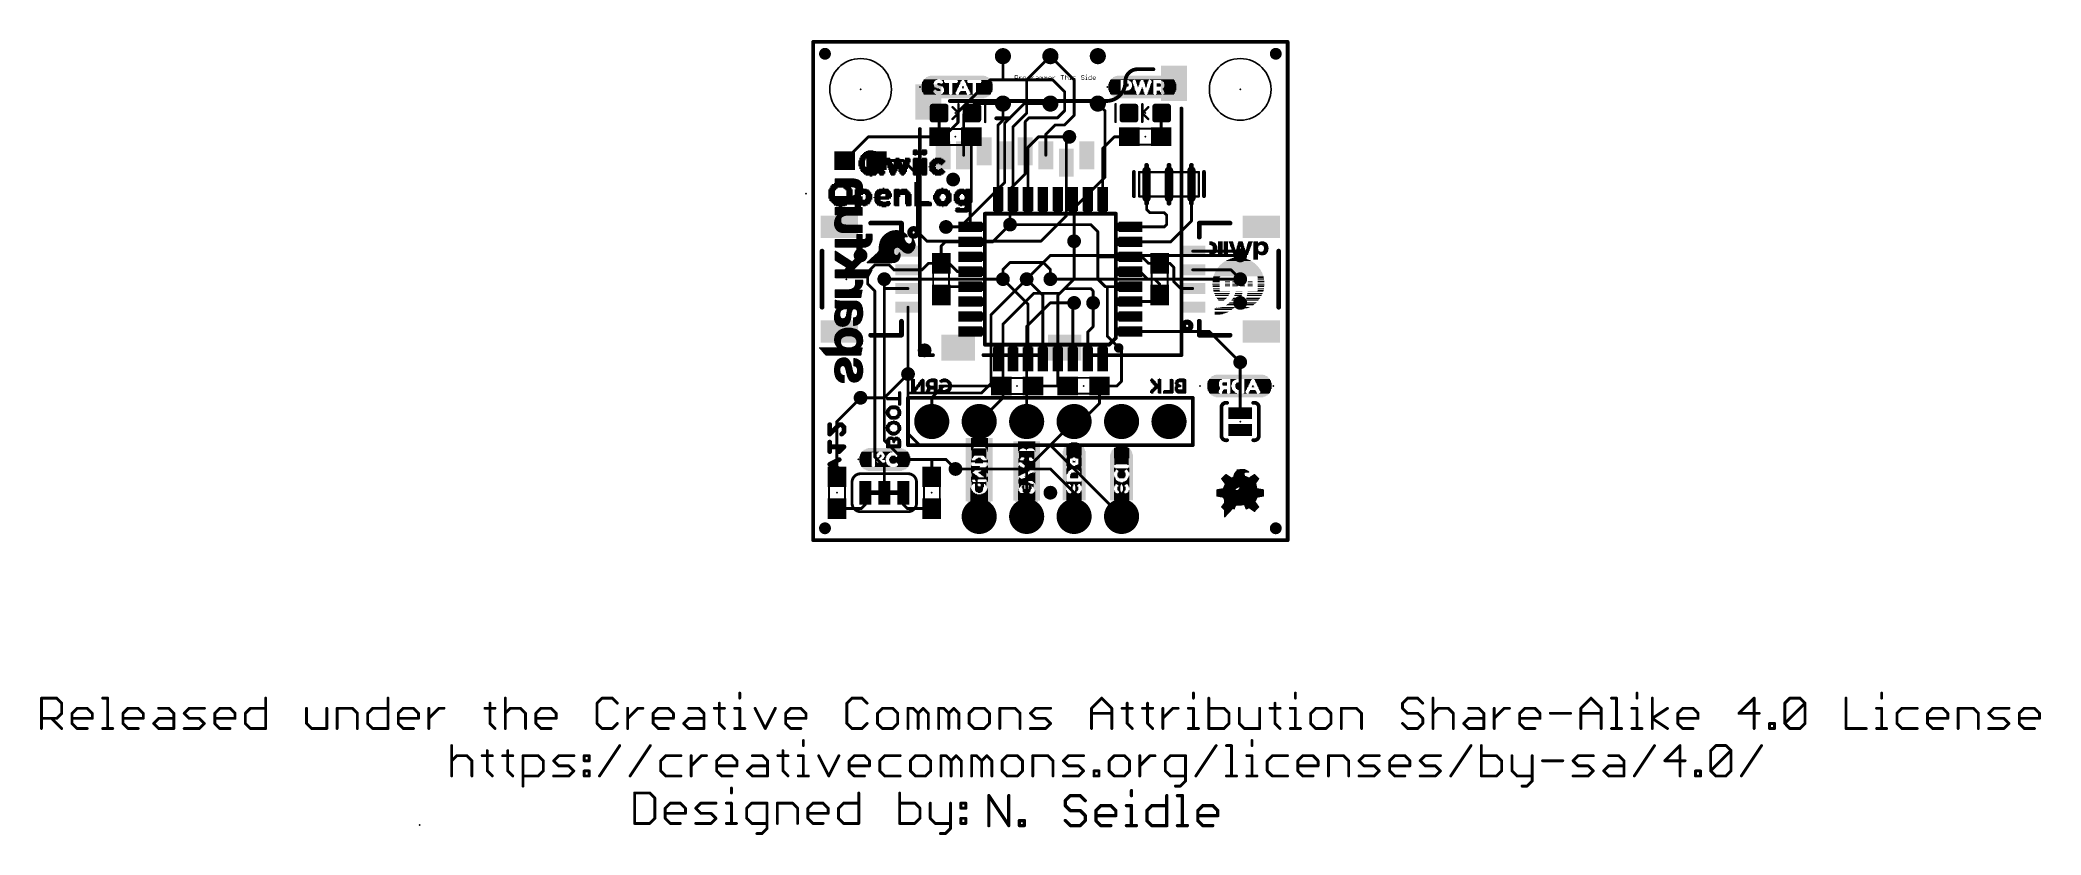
# Model space of a CAD drawing. Extents: x -41 to 66, y -16 to 27.
import ezdxf

# ---------------------------------------------------------------- set-up
doc = ezdxf.new("R2010")
doc.units = 0
for name, color, linetype in [('1', 12, 'CONTINUOUS'), ('16', 132, 'CONTINUOUS'), ('17', 110, 'CONTINUOUS'), ('18', 110, 'CONTINUOUS'), ('20', 31, 'CONTINUOUS'), ('21', 41, 'CONTINUOUS'), ('22', 40, 'CONTINUOUS'), ('23', 53, 'CONTINUOUS'), ('24', 53, 'CONTINUOUS'), ('51', 53, 'CONTINUOUS')]:
    doc.layers.add(name, color=color, linetype=linetype)

# ---------------------------------------------------------------- blocks, each defined once
blk = doc.blocks.new('RECT')
blk.add_solid([(-0.5, -0.5), (0.5, -0.5), (-0.5, 0.5), (0.5, 0.5)])
blk = doc.blocks.new('RECT160000X160000R30')
at = {"const_width": 0.15}
blk.add_lwpolyline([(0.425, -0.35), (0.425, 0.35, 0.4142), (0.35, 0.425), (-0.35, 0.425, 0.4142), (-0.425, 0.35), (-0.425, -0.35, 0.4142), (-0.35, -0.425), (0.35, -0.425, 0.4142)], format="xyb", close=True, dxfattribs=at)
blk.add_solid([(-0.3754, -0.3754), (0.3754, -0.3754), (-0.3754, 0.3754), (0.3754, 0.3754)])
blk = doc.blocks.new('PIE')
at = {"const_width": 0.5}
blk.add_lwpolyline([(0, -0.25, 1), (0, 0.25, 1), (0, -0.25)], format="xyb", dxfattribs=at)
blk = doc.blocks.new('ROUNDP')
at = {"const_width": 0.5}
blk.add_lwpolyline([(0, -0.25, 1), (0, 0.25, 1), (0, -0.25)], format="xyb", dxfattribs=at)
blk = doc.blocks.new('RECT72000X304800R100')
at = {"const_width": 0.225}
blk.add_lwpolyline([(0.1125, -0.7275), (0.1125, 0.7275, 0.4142), (0, 0.84), (0, 0.84, 0.4142), (-0.1125, 0.7275), (-0.1125, -0.7275, 0.4142), (0, -0.84), (0, -0.84, 0.4142)], format="xyb", close=True, dxfattribs=at)
blk.add_solid([(-0.0254, -0.7529), (0.0254, -0.7529), (-0.0254, 0.7529), (0.0254, 0.7529)])
blk = doc.blocks.new('ROUNDV')
at = {"const_width": 0.5}
blk.add_lwpolyline([(0, -0.25, 1), (0, 0.25, 1), (0, -0.25)], format="xyb", dxfattribs=at)

msp = doc.modelspace()

# ---------------------------------------------------------------- linework, layer by layer
at = {"layer": '1'}
for points, const_width in [([(0, 0), (0, 26.67)], 0.2032), ([(0, 26.67), (25.4, 26.67)], 0.2032), ([(11.43, 24.638), (12.7, 25.908)], 0.1524), ([(25.4, 26.67), (25.4, 0)], 0.2032), ([(11.43, 22.86), (11.43, 24.638)], 0.1524), ([(6.743, 22.86), (6.743, 21.617)], 0.1524), ([(9.9, 22.219), (10.16, 22.479)], 0.1524), ([(10.16, 22.479), (10.16, 23.368)], 0.1524), ([(10.7, 22.13), (11.43, 22.86)], 0.1524), ([(18.63, 22.833), (18.657, 22.86)], 0.1524), ([(18.63, 21.59), (18.63, 22.833)], 0.1524), ([(6.743, 21.617), (6.77, 21.59)], 0.1524), ([(8.47, 21.59), (8.47, 18.122)], 0.1524), ([(9.9, 18.2626), (9.9, 22.219)], 0.1524), ([(10.7, 18.2626), (10.7, 22.13)], 0.1524), ([(11.5, 21.025), (12.065, 21.59)], 0.1524), ([(12.065, 21.59), (13.716, 21.59)], 0.1524), ([(16.129, 21.59), (15.5, 20.961)], 0.1524), ([(16.93, 21.59), (16.129, 21.59)], 0.1524), ([(11.5, 18.2626), (11.5, 21.025)], 0.1524), ([(15.5, 18.2626), (15.5, 20.961)], 0.1524), ([(17.85, 19.05), (17.85, 20.066)], 0.254), ([(19.05, 19.05), (19.05, 20.066)], 0.254), ([(20.25, 19.05), (20.25, 20.066)], 0.254), ([(17.85, 18.034), (17.85, 19.05)], 0.254), ([(17.85, 19.05), (17.85, 17.71)], 0.1524), ([(19.05, 19.05), (19.05, 18.034)], 0.254), ([(20.25, 19.05), (20.25, 18.034)], 0.254), ([(20.25, 19.05), (20.25, 17.075)], 0.1524), ([(8.47, 18.122), (8.4074, 18.0594)], 0.1524), ([(8.4074, 16.77), (8.4074, 18.0594)], 0.1524), ([(17.85, 17.71), (18.034, 17.526)], 0.1524), ([(18.034, 17.526), (18.796, 17.526)], 0.1524), ([(18.796, 17.526), (18.923, 17.399)], 0.1524), ([(18.923, 16.891), (18.923, 17.399)], 0.1524), ([(20.25, 17.075), (19.145, 15.97)], 0.1524), ([(7.118, 16.77), (7.112, 16.764)], 0.1524), ([(8.4074, 16.77), (7.118, 16.77)], 0.1524), ([(9.62, 15.97), (10.541, 16.891)], 0.1524), ([(10.541, 16.891), (14.859, 16.891)], 0.1524), ([(13.97, 13.97), (13.97, 16.002)], 0.1524), ([(14.859, 16.891), (15.24, 16.51)], 0.1524), ([(15.24, 16.51), (15.24, 15.17)], 0.1524), ([(16.9926, 16.77), (18.802, 16.77)], 0.1524), ([(18.802, 16.77), (18.923, 16.891)], 0.1524), ([(7.08, 15.97), (6.858, 15.748)], 0.1524), ([(6.858, 15.748), (6.858, 14.82)], 0.1524), ([(8.4074, 15.97), (7.08, 15.97)], 0.1524), ([(8.4074, 15.97), (9.62, 15.97)], 0.1524), ([(16.9926, 15.17), (15.24, 15.17)], 0.1524), ([(15.24, 13.97), (15.24, 15.17)], 0.1524), ([(16.9926, 15.97), (19.145, 15.97)], 0.1524), ([(16.9926, 15.17), (17.596, 15.17)], 0.1524), ([(17.596, 15.17), (17.946, 14.82)], 0.1524), ([(20.32, 15.47), (22.63, 15.47)], 0.1524), ([(22.63, 15.47), (22.86, 15.24)], 0.1524), ([(2.921, 14.351), (3.302, 14.732)], 0.1524), ([(2.921, 13.716), (2.921, 14.351)], 0.1524), ([(4.064, 14.732), (3.302, 14.732)], 0.1524), ([(3.81, 13.97), (3.81, 13.462)], 0.1524), ([(4.326, 14.47), (4.064, 14.732)], 0.1524), ([(5.08, 14.47), (4.326, 14.47)], 0.1524), ([(5.08, 14.47), (5.834, 14.47)], 0.1524), ([(5.834, 14.47), (6.184, 14.82)], 0.1524), ([(6.858, 14.82), (6.184, 14.82)], 0.1524), ([(6.858, 14.82), (7.278, 14.82)], 0.1524), ([(7.728, 14.37), (7.278, 14.82)], 0.1524), ([(8.4074, 14.37), (7.728, 14.37)], 0.1524), ([(10.16, 14.478), (10.541, 14.859)], 0.1524), ([(10.16, 13.97), (10.16, 14.478)], 0.1524), ([(11.5, 12.63), (10.16, 13.97)], 0.1524), ([(10.541, 14.859), (12.319, 14.859)], 0.1524), ([(12.3, 13.1), (11.43, 13.97)], 0.1524), ([(12.319, 14.859), (12.7, 14.478)], 0.1524), ([(12.7, 14.478), (12.7, 13.97)], 0.1524), ([(13.1, 13.1), (13.97, 13.97)], 0.1524), ([(15.64, 13.57), (15.24, 13.97)], 0.1524), ([(16.9926, 14.37), (17.507, 14.37)], 0.1524), ([(17.507, 14.37), (17.907, 13.97)], 0.1524), ([(17.907, 13.97), (18.288, 13.97)], 0.1524), ([(18.542, 14.82), (17.946, 14.82)], 0.1524), ([(18.288, 13.97), (18.542, 13.716)], 0.1524), ([(18.542, 14.82), (19.089, 14.82)], 0.1524), ([(19.304, 14.605), (19.089, 14.82)], 0.1524), ([(19.304, 13.843), (19.304, 14.605)], 0.1524), ([(20.32, 14.47), (22.36, 14.47)], 0.1524), ([(22.36, 14.47), (22.86, 13.97)], 0.1524), ([(3.302, 13.335), (2.921, 13.716)], 0.1524), ([(3.302, 4.445), (3.302, 13.335)], 0.1524), ([(3.818, 13.47), (3.81, 13.462)], 0.1524), ([(3.81, 13.462), (3.81, 5.334)], 0.1524), ([(5.08, 13.47), (3.818, 13.47)], 0.1524), ([(6.858, 13.12), (7.308, 13.57)], 0.1524), ([(6.858, 13.12), (7.278, 13.12)], 0.1524), ([(7.308, 13.57), (8.4074, 13.57)], 0.1524), ([(12.3, 9.6774), (12.3, 13.1)], 0.1524), ([(13.1, 9.6774), (13.1, 13.1)], 0.1524), ([(15.748, 13.57), (15.64, 13.57)], 0.1524), ([(15.748, 10.922), (15.748, 13.57)], 0.1524), ([(16.9926, 13.57), (15.748, 13.57)], 0.1524), ([(18.192, 12.77), (18.542, 13.12)], 0.1524), ([(18.542, 13.716), (18.542, 13.12)], 0.1524), ([(19.677, 13.47), (19.304, 13.843)], 0.1524), ([(20.32, 13.47), (19.677, 13.47)], 0.1524), ([(5.08, 12.47), (5.08, 8.89)], 0.1524), ([(11.5, 9.6774), (11.5, 12.63)], 0.1524), ([(13.9, 12.63), (13.97, 12.7)], 0.1524), ([(13.9, 9.6774), (13.9, 12.63)], 0.1524), ([(14.986, 11.43), (14.986, 12.7)], 0.1524), ([(16.9926, 12.77), (18.192, 12.77)], 0.1524), ([(14.7, 11.144), (14.986, 11.43)], 0.1524), ([(14.7, 9.6774), (14.7, 11.144)], 0.1524), ([(16.51, 10.16), (15.748, 10.922)], 0.1524), ([(16.9926, 11.17), (21.215, 11.17)], 0.1524), ([(21.215, 11.17), (22.86, 9.525)], 0.1524), ([(13.1, 9.6774), (13.1, 8.274)], 0.1524), ([(16.51, 8.509), (16.51, 10.16)], 0.1524), ([(16.256, 8.255), (16.51, 8.509)], 0.1524), ([(1.27, 6.35), (2.54, 7.62)], 0.1524), ([(6.985, 8.255), (6.35, 7.62)], 0.1524), ([(6.35, 7.62), (6.35, 6.35)], 0.1524), ([(10.072, 8.255), (6.985, 8.255)], 0.1524), ([(13.081, 8.255), (11.772, 8.255)], 0.1524), ([(13.1, 8.274), (13.081, 8.255)], 0.1524), ([(13.628, 8.255), (13.081, 8.255)], 0.1524), ([(15.328, 8.255), (15.328, 7.327)], 0.1524), ([(15.328, 8.255), (16.256, 8.255)], 0.1524), ([(14.351, 6.35), (15.328, 7.327)], 0.1524), ([(1.27, 3.39), (1.27, 6.35)], 0.1524), ([(3.81, 5.334), (4.826, 4.318)], 0.1524), ([(11.43, 3.81), (13.97, 6.35)], 0.1524), ([(13.97, 6.35), (14.351, 6.35)], 0.1524), ([(3.81, 3.937), (3.302, 4.445)], 0.1524), ([(4.826, 4.318), (6.35, 4.318)], 0.1524), ([(6.35, 4.318), (7.112, 4.318)], 0.1524), ([(6.35, 3.39), (6.35, 4.318)], 0.1524), ([(7.112, 4.318), (7.62, 3.81)], 0.1524), ([(3.81, 2.54), (3.81, 3.937)], 0.1524), ([(11.43, 1.27), (11.43, 3.81)], 0.1524), ([(2.794, 1.905), (2.794, 2.54)], 0.1524), ([(4.826, 1.905), (4.826, 2.54)], 0.1524), ([(1.27, 1.69), (2.579, 1.69)], 0.1524), ([(2.579, 1.69), (2.794, 1.905)], 0.1524), ([(5.041, 1.69), (4.826, 1.905)], 0.1524), ([(6.35, 1.69), (5.041, 1.69)], 0.1524), ([(25.4, 0), (0, 0)], 0.2032)]:
    msp.add_lwpolyline(points, dxfattribs=dict(at, const_width=const_width))
for points, const_width in [([(0.0508, 26.67, 1), (-0.0508, 26.67)], 0.1016), ([(0, 26.7208, 1), (0, 26.6192)], 0.1016), ([(12.7269, 25.8811, 1), (12.6731, 25.9349)], 0.0762), ([(25.4508, 26.67, 1), (25.3492, 26.67)], 0.1016), ([(25.4, 26.6192, 1), (25.4, 26.7208)], 0.1016), ([(11.4681, 24.638, 1), (11.3919, 24.638)], 0.0762), ([(11.4031, 24.6649, 1), (11.4569, 24.6111)], 0.0762), ([(6.7811, 22.86, 1), (6.7049, 22.86)], 0.0762), ([(10.1981, 23.368, 1), (10.1219, 23.368)], 0.0762), ([(10.1219, 22.479, 1), (10.1981, 22.479)], 0.0762), ([(10.1869, 22.4521, 1), (10.1331, 22.5059)], 0.0762), ([(11.3919, 22.86, 1), (11.4681, 22.86)], 0.0762), ([(11.4569, 22.8331, 1), (11.4031, 22.8869)], 0.0762), ([(18.6681, 22.833, 1), (18.5919, 22.833)], 0.0762), ([(18.6031, 22.8599, 1), (18.6569, 22.8061)], 0.0762), ([(18.6839, 22.8331, 1), (18.6301, 22.8869)], 0.0762), ([(6.7049, 21.617, 1), (6.7811, 21.617)], 0.0762), ([(6.7699, 21.6439, 1), (6.7161, 21.5901)], 0.0762), ([(6.7431, 21.5631, 1), (6.7969, 21.6169)], 0.0762), ([(8.5081, 21.59, 1), (8.4319, 21.59)], 0.0762), ([(9.9381, 22.219, 1), (9.8619, 22.219)], 0.0762), ([(9.8731, 22.2459, 1), (9.9269, 22.1921)], 0.0762), ([(10.7381, 22.13, 1), (10.6619, 22.13)], 0.0762), ([(10.6731, 22.1569, 1), (10.7269, 22.1031)], 0.0762), ([(12.065, 21.6281, 1), (12.065, 21.5519)], 0.0762), ([(12.0919, 21.5631, 1), (12.0381, 21.6169)], 0.0762), ([(13.716, 21.5519, 1), (13.716, 21.6281)], 0.0762), ([(16.129, 21.6281, 1), (16.129, 21.5519)], 0.0762), ([(16.1559, 21.5631, 1), (16.1021, 21.6169)], 0.0762), ([(16.93, 21.5519, 1), (16.93, 21.6281)], 0.0762), ([(18.5919, 21.59, 1), (18.6681, 21.59)], 0.0762), ([(11.5381, 21.025, 1), (11.4619, 21.025)], 0.0762), ([(11.4731, 21.0519, 1), (11.5269, 20.9981)], 0.0762), ([(15.5381, 20.961, 1), (15.4619, 20.961)], 0.0762), ([(15.4731, 20.9879, 1), (15.5269, 20.9341)], 0.0762), ([(17.9135, 20.066, 1), (17.7865, 20.066)], 0.127), ([(19.1135, 20.066, 1), (18.9865, 20.066)], 0.127), ([(20.3135, 20.066, 1), (20.1865, 20.066)], 0.127), ([(9.8619, 18.2626, 1), (9.9381, 18.2626)], 0.0762), ([(10.6619, 18.2626, 1), (10.7381, 18.2626)], 0.0762), ([(11.4619, 18.2626, 1), (11.5381, 18.2626)], 0.0762), ([(15.4619, 18.2626, 1), (15.5381, 18.2626)], 0.0762), ([(17.9135, 19.05, 1), (17.7865, 19.05)], 0.127), ([(17.7865, 19.05, 1), (17.9135, 19.05)], 0.127), ([(17.8881, 19.05, 1), (17.8119, 19.05)], 0.0762), ([(19.1135, 19.05, 1), (18.9865, 19.05)], 0.127), ([(18.9865, 19.05, 1), (19.1135, 19.05)], 0.127), ([(20.3135, 19.05, 1), (20.1865, 19.05)], 0.127), ([(20.1865, 19.05, 1), (20.3135, 19.05)], 0.127), ([(20.2881, 19.05, 1), (20.2119, 19.05)], 0.0762), ([(8.4455, 18.0594, 1), (8.3693, 18.0594)], 0.0762), ([(8.3805, 18.0863, 1), (8.4343, 18.0325)], 0.0762), ([(8.4319, 18.122, 1), (8.5081, 18.122)], 0.0762), ([(8.4969, 18.0951, 1), (8.4431, 18.1489)], 0.0762), ([(17.7865, 18.034, 1), (17.9135, 18.034)], 0.127), ([(17.8119, 17.71, 1), (17.8881, 17.71)], 0.0762), ([(17.8769, 17.7369, 1), (17.8231, 17.6831)], 0.0762), ([(18.034, 17.5641, 1), (18.034, 17.4879)], 0.0762), ([(18.0071, 17.4991, 1), (18.0609, 17.5529)], 0.0762), ([(18.8229, 17.5529, 1), (18.7691, 17.4991)], 0.0762), ([(18.796, 17.4879, 1), (18.796, 17.5641)], 0.0762), ([(18.9611, 17.399, 1), (18.8849, 17.399)], 0.0762), ([(18.8961, 17.3721, 1), (18.9499, 17.4259)], 0.0762), ([(18.9865, 18.034, 1), (19.1135, 18.034)], 0.127), ([(20.1865, 18.034, 1), (20.3135, 18.034)], 0.127), ([(20.2769, 17.0481, 1), (20.2231, 17.1019)], 0.0762), ([(7.0851, 16.7909, 1), (7.1389, 16.7371)], 0.0762), ([(7.118, 16.8081, 1), (7.118, 16.7319)], 0.0762), ([(7.1449, 16.7431, 1), (7.0911, 16.7969)], 0.0762), ([(8.3693, 16.77, 1), (8.4455, 16.77)], 0.0762), ([(8.4074, 16.7319, 1), (8.4074, 16.8081)], 0.0762), ([(10.541, 16.9291, 1), (10.541, 16.8529)], 0.0762), ([(10.5679, 16.8641, 1), (10.5141, 16.9179)], 0.0762), ([(14.0081, 16.002, 1), (13.9319, 16.002)], 0.0762), ([(14.8859, 16.9179, 1), (14.8321, 16.8641)], 0.0762), ([(14.859, 16.8529, 1), (14.859, 16.9291)], 0.0762), ([(15.2781, 16.51, 1), (15.2019, 16.51)], 0.0762), ([(15.2131, 16.4831, 1), (15.2669, 16.5369)], 0.0762), ([(16.9926, 16.8081, 1), (16.9926, 16.7319)], 0.0762), ([(18.7751, 16.7969, 1), (18.8289, 16.7431)], 0.0762), ([(18.802, 16.7319, 1), (18.802, 16.8081)], 0.0762), ([(18.8849, 16.891, 1), (18.9611, 16.891)], 0.0762), ([(18.9499, 16.8641, 1), (18.8961, 16.9179)], 0.0762), ([(20.2119, 17.075, 1), (20.2881, 17.075)], 0.0762), ([(6.8961, 15.748, 1), (6.8199, 15.748)], 0.0762), ([(6.8311, 15.7749, 1), (6.8849, 15.7211)], 0.0762), ([(7.08, 16.0081, 1), (7.08, 15.9319)], 0.0762), ([(7.1069, 15.9431, 1), (7.0531, 15.9969)], 0.0762), ([(8.4074, 16.0081, 1), (8.4074, 15.9319)], 0.0762), ([(8.4074, 15.9319, 1), (8.4074, 16.0081)], 0.0762), ([(9.5931, 15.9969, 1), (9.6469, 15.9431)], 0.0762), ([(9.62, 15.9319, 1), (9.62, 16.0081)], 0.0762), ([(15.24, 15.2081, 1), (15.24, 15.1319)], 0.0762), ([(15.2781, 15.17, 1), (15.2019, 15.17)], 0.0762), ([(15.2019, 15.17, 1), (15.2781, 15.17)], 0.0762), ([(16.9926, 16.0081, 1), (16.9926, 15.9319)], 0.0762), ([(16.9926, 15.2081, 1), (16.9926, 15.1319)], 0.0762), ([(16.9926, 15.1319, 1), (16.9926, 15.2081)], 0.0762), ([(17.6229, 15.1969, 1), (17.5691, 15.1431)], 0.0762), ([(17.596, 15.1319, 1), (17.596, 15.2081)], 0.0762), ([(19.1181, 15.9969, 1), (19.1719, 15.9431)], 0.0762), ([(19.145, 15.9319, 1), (19.145, 16.0081)], 0.0762), ([(20.32, 15.5081, 1), (20.32, 15.4319)], 0.0762), ([(22.6569, 15.4969, 1), (22.6031, 15.4431)], 0.0762), ([(22.63, 15.4319, 1), (22.63, 15.5081)], 0.0762), ([(22.8331, 15.2131, 1), (22.8869, 15.2669)], 0.0762), ([(2.9591, 14.351, 1), (2.8829, 14.351)], 0.0762), ([(2.8941, 14.3779, 1), (2.9479, 14.3241)], 0.0762), ([(3.302, 14.7701, 1), (3.302, 14.6939)], 0.0762), ([(3.3289, 14.7051, 1), (3.2751, 14.7589)], 0.0762), ([(3.8481, 13.97, 1), (3.7719, 13.97)], 0.0762), ([(4.0909, 14.7589, 1), (4.0371, 14.7051)], 0.0762), ([(4.064, 14.6939, 1), (4.064, 14.7701)], 0.0762), ([(4.326, 14.5081, 1), (4.326, 14.4319)], 0.0762), ([(4.2991, 14.4431, 1), (4.3529, 14.4969)], 0.0762), ([(5.08, 14.5081, 1), (5.08, 14.4319)], 0.0762), ([(5.08, 14.4319, 1), (5.08, 14.5081)], 0.0762), ([(5.8071, 14.4969, 1), (5.8609, 14.4431)], 0.0762), ([(5.834, 14.4319, 1), (5.834, 14.5081)], 0.0762), ([(6.184, 14.8581, 1), (6.184, 14.7819)], 0.0762), ([(6.2109, 14.7931, 1), (6.1571, 14.8469)], 0.0762), ([(6.858, 14.8581, 1), (6.858, 14.7819)], 0.0762), ([(6.8199, 14.82, 1), (6.8961, 14.82)], 0.0762), ([(6.858, 14.7819, 1), (6.858, 14.8581)], 0.0762), ([(7.3049, 14.8469, 1), (7.2511, 14.7931)], 0.0762), ([(7.278, 14.7819, 1), (7.278, 14.8581)], 0.0762), ([(7.728, 14.4081, 1), (7.728, 14.3319)], 0.0762), ([(7.7011, 14.3431, 1), (7.7549, 14.3969)], 0.0762), ([(8.4074, 14.3319, 1), (8.4074, 14.4081)], 0.0762), ([(10.1981, 14.478, 1), (10.1219, 14.478)], 0.0762), ([(10.1219, 13.97, 1), (10.1981, 13.97)], 0.0762), ([(10.1331, 14.5049, 1), (10.1869, 14.4511)], 0.0762), ([(10.1869, 13.9969, 1), (10.1331, 13.9431)], 0.0762), ([(10.541, 14.8971, 1), (10.541, 14.8209)], 0.0762), ([(10.5679, 14.8321, 1), (10.5141, 14.8859)], 0.0762), ([(11.4569, 13.9969, 1), (11.4031, 13.9431)], 0.0762), ([(12.3459, 14.8859, 1), (12.2921, 14.8321)], 0.0762), ([(12.319, 14.8209, 1), (12.319, 14.8971)], 0.0762), ([(12.7381, 14.478, 1), (12.6619, 14.478)], 0.0762), ([(12.6619, 13.97, 1), (12.7381, 13.97)], 0.0762), ([(12.6731, 14.4511, 1), (12.7269, 14.5049)], 0.0762), ([(13.9319, 13.97, 1), (14.0081, 13.97)], 0.0762), ([(13.9969, 13.9431, 1), (13.9431, 13.9969)], 0.0762), ([(15.2019, 13.97, 1), (15.2781, 13.97)], 0.0762), ([(15.2669, 13.9969, 1), (15.2131, 13.9431)], 0.0762), ([(16.9926, 14.4081, 1), (16.9926, 14.3319)], 0.0762), ([(17.5339, 14.3969, 1), (17.4801, 14.3431)], 0.0762), ([(17.507, 14.3319, 1), (17.507, 14.4081)], 0.0762), ([(17.907, 14.0081, 1), (17.907, 13.9319)], 0.0762), ([(17.8801, 13.9431, 1), (17.9339, 13.9969)], 0.0762), ([(17.946, 14.8581, 1), (17.946, 14.7819)], 0.0762), ([(17.9191, 14.7931, 1), (17.9729, 14.8469)], 0.0762), ([(18.3149, 13.9969, 1), (18.2611, 13.9431)], 0.0762), ([(18.288, 13.9319, 1), (18.288, 14.0081)], 0.0762), ([(18.542, 14.8581, 1), (18.542, 14.7819)], 0.0762), ([(18.542, 14.7819, 1), (18.542, 14.8581)], 0.0762), ([(19.1159, 14.8469, 1), (19.0621, 14.7931)], 0.0762), ([(19.089, 14.7819, 1), (19.089, 14.8581)], 0.0762), ([(19.3421, 14.605, 1), (19.2659, 14.605)], 0.0762), ([(19.2771, 14.5781, 1), (19.3309, 14.6319)], 0.0762), ([(20.32, 14.5081, 1), (20.32, 14.4319)], 0.0762), ([(22.3869, 14.4969, 1), (22.3331, 14.4431)], 0.0762), ([(22.36, 14.4319, 1), (22.36, 14.5081)], 0.0762), ([(22.8331, 13.9431, 1), (22.8869, 13.9969)], 0.0762), ([(2.8829, 13.716, 1), (2.9591, 13.716)], 0.0762), ([(2.9479, 13.7429, 1), (2.8941, 13.6891)], 0.0762), ([(3.3401, 13.335, 1), (3.2639, 13.335)], 0.0762), ([(3.2751, 13.3081, 1), (3.3289, 13.3619)], 0.0762), ([(3.8481, 13.462, 1), (3.7719, 13.462)], 0.0762), ([(3.7719, 13.462, 1), (3.8481, 13.462)], 0.0762), ([(3.7831, 13.4889, 1), (3.8369, 13.4351)], 0.0762), ([(3.818, 13.5081, 1), (3.818, 13.4319)], 0.0762), ([(3.8449, 13.4431, 1), (3.7911, 13.4969)], 0.0762), ([(5.08, 13.4319, 1), (5.08, 13.5081)], 0.0762), ([(6.858, 13.1581, 1), (6.858, 13.0819)], 0.0762), ([(6.8311, 13.1469, 1), (6.8849, 13.0931)], 0.0762), ([(7.308, 13.6081, 1), (7.308, 13.5319)], 0.0762), ([(7.278, 13.0819, 1), (7.278, 13.1581)], 0.0762), ([(7.3349, 13.5431, 1), (7.2811, 13.5969)], 0.0762), ([(8.4074, 13.5319, 1), (8.4074, 13.6081)], 0.0762), ([(12.3381, 13.1, 1), (12.2619, 13.1)], 0.0762), ([(12.2731, 13.0731, 1), (12.3269, 13.1269)], 0.0762), ([(13.1381, 13.1, 1), (13.0619, 13.1)], 0.0762), ([(13.0731, 13.1269, 1), (13.1269, 13.0731)], 0.0762), ([(15.64, 13.6081, 1), (15.64, 13.5319)], 0.0762), ([(15.6131, 13.5431, 1), (15.6669, 13.5969)], 0.0762), ([(15.7861, 13.57, 1), (15.7099, 13.57)], 0.0762), ([(15.748, 13.6081, 1), (15.748, 13.5319)], 0.0762), ([(15.748, 13.5319, 1), (15.748, 13.6081)], 0.0762), ([(16.9926, 13.5319, 1), (16.9926, 13.6081)], 0.0762), ([(18.5801, 13.716, 1), (18.5039, 13.716)], 0.0762), ([(18.5039, 13.12, 1), (18.5801, 13.12)], 0.0762), ([(18.5151, 13.6891, 1), (18.5689, 13.7429)], 0.0762), ([(18.5689, 13.0931, 1), (18.5151, 13.1469)], 0.0762), ([(19.2659, 13.843, 1), (19.3421, 13.843)], 0.0762), ([(19.3309, 13.8699, 1), (19.2771, 13.8161)], 0.0762), ([(19.677, 13.5081, 1), (19.677, 13.4319)], 0.0762), ([(19.6501, 13.4431, 1), (19.7039, 13.4969)], 0.0762), ([(20.32, 13.4319, 1), (20.32, 13.5081)], 0.0762), ([(5.1181, 12.47, 1), (5.0419, 12.47)], 0.0762), ([(11.5381, 12.63, 1), (11.4619, 12.63)], 0.0762), ([(11.4731, 12.6031, 1), (11.5269, 12.6569)], 0.0762), ([(13.9381, 12.63, 1), (13.8619, 12.63)], 0.0762), ([(13.8731, 12.6569, 1), (13.9269, 12.6031)], 0.0762), ([(13.9969, 12.6731, 1), (13.9431, 12.7269)], 0.0762), ([(15.0241, 12.7, 1), (14.9479, 12.7)], 0.0762), ([(16.9926, 12.8081, 1), (16.9926, 12.7319)], 0.0762), ([(18.1651, 12.7969, 1), (18.2189, 12.7431)], 0.0762), ([(18.192, 12.7319, 1), (18.192, 12.8081)], 0.0762), ([(14.7381, 11.144, 1), (14.6619, 11.144)], 0.0762), ([(14.6731, 11.1709, 1), (14.7269, 11.1171)], 0.0762), ([(14.9479, 11.43, 1), (15.0241, 11.43)], 0.0762), ([(15.0129, 11.4031, 1), (14.9591, 11.4569)], 0.0762), ([(15.7099, 10.922, 1), (15.7861, 10.922)], 0.0762), ([(15.7749, 10.9489, 1), (15.7211, 10.8951)], 0.0762), ([(16.9926, 11.2081, 1), (16.9926, 11.1319)], 0.0762), ([(21.2419, 11.1969, 1), (21.1881, 11.1431)], 0.0762), ([(21.215, 11.1319, 1), (21.215, 11.2081)], 0.0762), ([(11.4619, 9.6774, 1), (11.5381, 9.6774)], 0.0762), ([(12.2619, 9.6774, 1), (12.3381, 9.6774)], 0.0762), ([(13.1381, 9.6774, 1), (13.0619, 9.6774)], 0.0762), ([(13.0619, 9.6774, 1), (13.1381, 9.6774)], 0.0762), ([(13.8619, 9.6774, 1), (13.9381, 9.6774)], 0.0762), ([(14.6619, 9.6774, 1), (14.7381, 9.6774)], 0.0762), ([(16.5481, 10.16, 1), (16.4719, 10.16)], 0.0762), ([(16.4831, 10.1331, 1), (16.5369, 10.1869)], 0.0762), ([(5.0419, 8.89, 1), (5.1181, 8.89)], 0.0762), ([(16.5369, 8.4821, 1), (16.4831, 8.5359)], 0.0762), ([(22.8331, 9.4981, 1), (22.8869, 9.5519)], 0.0762), ([(2.5669, 7.5931, 1), (2.5131, 7.6469)], 0.0762), ([(6.3881, 7.62, 1), (6.3119, 7.62)], 0.0762), ([(6.3231, 7.6469, 1), (6.3769, 7.5931)], 0.0762), ([(6.985, 8.2931, 1), (6.985, 8.2169)], 0.0762), ([(7.0119, 8.2281, 1), (6.9581, 8.2819)], 0.0762), ([(10.072, 8.2169, 1), (10.072, 8.2931)], 0.0762), ([(11.772, 8.2931, 1), (11.772, 8.2169)], 0.0762), ([(13.081, 8.2931, 1), (13.081, 8.2169)], 0.0762), ([(13.0541, 8.2819, 1), (13.1079, 8.2281)], 0.0762), ([(13.0619, 8.274, 1), (13.1381, 8.274)], 0.0762), ([(13.1269, 8.2471, 1), (13.0731, 8.3009)], 0.0762), ([(13.081, 8.2169, 1), (13.081, 8.2931)], 0.0762), ([(13.628, 8.2169, 1), (13.628, 8.2931)], 0.0762), ([(15.3661, 8.255, 1), (15.2899, 8.255)], 0.0762), ([(15.328, 8.2931, 1), (15.328, 8.2169)], 0.0762), ([(16.2291, 8.2819, 1), (16.2829, 8.2281)], 0.0762), ([(16.256, 8.2169, 1), (16.256, 8.2931)], 0.0762), ([(16.4719, 8.509, 1), (16.5481, 8.509)], 0.0762), ([(15.2899, 7.327, 1), (15.3661, 7.327)], 0.0762), ([(15.3549, 7.3001, 1), (15.3011, 7.3539)], 0.0762), ([(1.3081, 6.35, 1), (1.2319, 6.35)], 0.0762), ([(1.2431, 6.3769, 1), (1.2969, 6.3231)], 0.0762), ([(3.7719, 5.334, 1), (3.8481, 5.334)], 0.0762), ([(3.8369, 5.3609, 1), (3.7831, 5.3071)], 0.0762), ([(6.3119, 6.35, 1), (6.3881, 6.35)], 0.0762), ([(13.97, 6.3881, 1), (13.97, 6.3119)], 0.0762), ([(13.9969, 6.3231, 1), (13.9431, 6.3769)], 0.0762), ([(14.3241, 6.3769, 1), (14.3779, 6.3231)], 0.0762), ([(14.351, 6.3119, 1), (14.351, 6.3881)], 0.0762), ([(3.2639, 4.445, 1), (3.3401, 4.445)], 0.0762), ([(3.3289, 4.4719, 1), (3.2751, 4.4181)], 0.0762), ([(4.826, 4.3561, 1), (4.826, 4.2799)], 0.0762), ([(4.7991, 4.2911, 1), (4.8529, 4.3449)], 0.0762), ([(6.35, 4.3561, 1), (6.35, 4.2799)], 0.0762), ([(6.3881, 4.318, 1), (6.3119, 4.318)], 0.0762), ([(6.35, 4.2799, 1), (6.35, 4.3561)], 0.0762), ([(7.1389, 4.3449, 1), (7.0851, 4.2911)], 0.0762), ([(7.112, 4.2799, 1), (7.112, 4.3561)], 0.0762), ([(1.2319, 3.39, 1), (1.3081, 3.39)], 0.0762), ([(3.8481, 3.937, 1), (3.7719, 3.937)], 0.0762), ([(3.7831, 3.9101, 1), (3.8369, 3.9639)], 0.0762), ([(6.3119, 3.39, 1), (6.3881, 3.39)], 0.0762), ([(7.5931, 3.7831, 1), (7.6469, 3.8369)], 0.0762), ([(11.4681, 3.81, 1), (11.3919, 3.81)], 0.0762), ([(11.4031, 3.8369, 1), (11.4569, 3.7831)], 0.0762), ([(2.8321, 2.54, 1), (2.7559, 2.54)], 0.0762), ([(3.7719, 2.54, 1), (3.8481, 2.54)], 0.0762), ([(4.8641, 2.54, 1), (4.7879, 2.54)], 0.0762), ([(1.27, 1.7281, 1), (1.27, 1.6519)], 0.0762), ([(2.5521, 1.7169, 1), (2.6059, 1.6631)], 0.0762), ([(2.579, 1.6519, 1), (2.579, 1.7281)], 0.0762), ([(2.7559, 1.905, 1), (2.8321, 1.905)], 0.0762), ([(2.8209, 1.8781, 1), (2.7671, 1.9319)], 0.0762), ([(4.7879, 1.905, 1), (4.8641, 1.905)], 0.0762), ([(4.8529, 1.9319, 1), (4.7991, 1.8781)], 0.0762), ([(5.041, 1.7281, 1), (5.041, 1.6519)], 0.0762), ([(5.0141, 1.6631, 1), (5.0679, 1.7169)], 0.0762), ([(6.35, 1.6519, 1), (6.35, 1.7281)], 0.0762), ([(11.3919, 1.27, 1), (11.4681, 1.27)], 0.0762), ([(0, 0.0508, 1), (0, -0.0508)], 0.1016), ([(-0.0508, 0, 1), (0.0508, 0)], 0.1016), ([(25.3492, 0, 1), (25.4508, 0)], 0.1016), ([(25.4, -0.0508, 1), (25.4, 0.0508)], 0.1016)]:
    msp.add_lwpolyline(points, format="xyb", dxfattribs=dict(at, const_width=const_width))
at = {"layer": '16'}
for points, const_width in [([(0, 0), (0, 26.67)], 0.2032), ([(0, 26.67), (25.4, 26.67)], 0.2032), ([(10.16, 25.908), (10.16, 24.638)], 0.1524), ([(13.97, 24.638), (12.7, 25.908)], 0.1524), ([(25.4, 26.67), (25.4, 0)], 0.2032), ([(7.7502, 22.9133), (9.4749, 24.638)], 0.1524), ([(9.4749, 24.638), (10.16, 24.638)], 0.1524), ([(10.16, 24.638), (12.827, 24.638)], 0.1524), ([(12.827, 24.638), (13.462, 24.003)], 0.1524), ([(13.97, 24.638), (13.97, 22.733)], 0.1524), ([(13.462, 24.003), (13.462, 22.987)], 0.1524), ([(7.7502, 22.3552), (7.7502, 22.9133)], 0.1524), ([(8.055, 22.787), (8.636, 23.368)], 0.1524), ([(8.055, 20.606), (8.055, 22.787)], 0.1524), ([(8.636, 23.368), (10.16, 23.368)], 0.1524), ([(10.255, 22.32), (10.4775, 22.5425)], 0.1524), ([(11.303, 23.368), (10.4775, 22.5425)], 0.1524), ([(12.7, 23.368), (11.303, 23.368)], 0.1524), ([(11.355, 22.404), (11.557, 22.606)], 0.1524), ([(11.557, 22.606), (13.081, 22.606)], 0.1524), ([(13.462, 22.987), (13.081, 22.606)], 0.1524), ([(13.97, 22.733), (13.462, 22.225)], 0.1524), ([(15.621, 22.987), (15.24, 23.368)], 0.1524), ([(15.621, 19.431), (15.621, 22.987)], 0.1524), ([(1.69, 20.32), (2.96, 21.59)], 0.1524), ([(2.96, 21.59), (6.985, 21.59)], 0.1524), ([(6.985, 21.59), (7.7502, 22.3552)], 0.1524), ([(10.255, 22.32), (10.255, 20.606)], 0.1524), ([(11.355, 22.404), (11.355, 20.806)], 0.1524), ([(12.455, 21.726), (12.954, 22.225)], 0.1524), ([(12.455, 20.606), (12.455, 21.726)], 0.1524), ([(12.954, 22.225), (13.462, 22.225)], 0.1524), ([(13.555, 21.429), (13.716, 21.59)], 0.1524), ([(13.555, 20.206), (13.555, 21.429)], 0.1524), ([(3.39, 20.32), (4.826, 20.32)], 0.1524), ([(4.826, 20.32), (5.588, 19.558)], 0.1524), ([(10.255, 20.606), (10.255, 19.151)], 0.1524), ([(11.355, 20.806), (11.355, 19.61)], 0.1524), ([(5.588, 19.558), (5.588, 16.51)], 0.1524), ([(11.355, 19.61), (10.541, 18.796)], 0.1524), ([(13.555, 20.206), (13.555, 17.365)], 0.1524), ([(13.97, 17.78), (15.621, 19.431)], 0.1524), ([(10.255, 19.151), (7.874, 16.77)], 0.1524), ([(10.541, 18.796), (10.541, 16.891)], 0.1524), ([(13.555, 17.365), (12.192, 16.002)], 0.1524), ([(13.97, 16.002), (13.97, 17.78)], 0.1524), ([(5.588, 16.51), (6.096, 16.002)], 0.1524), ([(12.192, 16.002), (6.096, 16.002)], 0.1524), ([(7.118, 16.77), (7.112, 16.764)], 0.1524), ([(7.874, 16.77), (7.118, 16.77)], 0.1524), ([(11.43, 13.97), (12.7, 15.24)], 0.1524), ([(12.7, 15.24), (22.86, 15.24)], 0.1524), ([(10.16, 13.97), (3.81, 13.97)], 0.1524), ([(11.43, 13.97), (9.525, 12.065)], 0.1524), ([(12.7, 13.97), (22.86, 13.97)], 0.1524), ([(10.16, 11.557), (11.811, 13.208)], 0.1524), ([(11.811, 13.208), (13.208, 13.208)], 0.1524), ([(13.208, 13.208), (13.462, 13.462)], 0.1524), ([(13.462, 13.462), (14.859, 13.462)], 0.1524), ([(14.859, 13.462), (14.986, 13.335)], 0.1524), ([(14.986, 13.335), (14.986, 12.7)], 0.1524), ([(9.525, 8.382), (9.525, 12.065)], 0.1524), ([(11.43, 11.43), (12.7, 12.7)], 0.1524), ([(12.7, 12.7), (13.97, 12.7)], 0.1524), ([(10.16, 11.557), (10.16, 7.62)], 0.1524), ([(11.43, 6.35), (11.43, 11.43)], 0.1524), ([(5.08, 8.89), (3.81, 7.62)], 0.1524), ([(5.08, 7.874), (5.08, 8.89)], 0.1524), ([(22.86, 9.525), (22.86, 6.8)], 0.1524), ([(2.54, 7.62), (3.81, 7.62)], 0.1524), ([(5.08, 5.715), (5.08, 7.874)], 0.1524), ([(9.017, 7.874), (5.08, 7.874)], 0.1524), ([(10.16, 7.62), (8.89, 6.35)], 0.1524), ([(9.525, 8.382), (9.017, 7.874)], 0.1524), ([(0.889, 6.1832), (0.889, 5.6748)], 0.254), ([(0.889, 5.6748), (1.3974, 6.1832)], 0.254), ([(0.889, 4.7392), (0.889, 5.2477)], 0.254), ([(1.3974, 6.1832), (1.5245, 6.1832)], 0.254), ([(1.5245, 6.1832), (1.6517, 6.0561)], 0.254), ([(1.6517, 5.8019), (1.5245, 5.6748)], 0.254), ([(1.6517, 6.0561), (1.6517, 5.8019)], 0.254), ([(5.715, 5.08), (5.08, 5.715)], 0.1524), ([(1.6517, 4.9935), (0.889, 4.9935)], 0.254), ([(0.889, 4.0579), (1.3974, 4.3122)], 0.254), ([(1.3974, 4.7392), (1.6517, 4.9935)], 0.254), ([(12.7, 5.08), (5.715, 5.08)], 0.1524), ([(16.51, 1.27), (12.7, 5.08)], 0.1524), ([(1.3974, 3.8037), (0.889, 4.0579)], 0.254), ([(12.7, 3.81), (7.62, 3.81)], 0.1524), ([(13.97, 2.54), (12.7, 3.81)], 0.1524), ([(13.97, 1.27), (13.97, 2.54)], 0.1524), ([(25.4, 0), (0, 0)], 0.2032)]:
    msp.add_lwpolyline(points, dxfattribs=dict(at, const_width=const_width))
for points, const_width in [([(0.0508, 26.67, 1), (-0.0508, 26.67)], 0.1016), ([(0, 26.7208, 1), (0, 26.6192)], 0.1016), ([(10.1981, 25.908, 1), (10.1219, 25.908)], 0.0762), ([(12.7269, 25.9349, 1), (12.6731, 25.8811)], 0.0762), ([(25.4508, 26.67, 1), (25.3492, 26.67)], 0.1016), ([(25.4, 26.6192, 1), (25.4, 26.7208)], 0.1016), ([(9.4749, 24.6761, 1), (9.4749, 24.5999)], 0.0762), ([(9.5019, 24.6111, 1), (9.448, 24.6649)], 0.0762), ([(10.16, 24.6761, 1), (10.16, 24.5999)], 0.0762), ([(10.1219, 24.638, 1), (10.1981, 24.638)], 0.0762), ([(10.16, 24.5999, 1), (10.16, 24.6761)], 0.0762), ([(12.8539, 24.6649, 1), (12.8001, 24.6111)], 0.0762), ([(12.827, 24.5999, 1), (12.827, 24.6761)], 0.0762), ([(14.0081, 24.638, 1), (13.9319, 24.638)], 0.0762), ([(13.9431, 24.6111, 1), (13.9969, 24.6649)], 0.0762), ([(13.5001, 24.003, 1), (13.4239, 24.003)], 0.0762), ([(13.4351, 23.9761, 1), (13.4889, 24.0299)], 0.0762), ([(7.7883, 22.9133, 1), (7.7121, 22.9133)], 0.0762), ([(7.7233, 22.9402, 1), (7.7771, 22.8863)], 0.0762), ([(8.0931, 22.787, 1), (8.0169, 22.787)], 0.0762), ([(8.0281, 22.8139, 1), (8.0819, 22.7601)], 0.0762), ([(8.636, 23.4061, 1), (8.636, 23.3299)], 0.0762), ([(8.6629, 23.3411, 1), (8.6091, 23.3949)], 0.0762), ([(10.16, 23.3299, 1), (10.16, 23.4061)], 0.0762), ([(10.4506, 22.5694, 1), (10.5044, 22.5156)], 0.0762), ([(10.5044, 22.5156, 1), (10.4506, 22.5694)], 0.0762), ([(11.303, 23.4061, 1), (11.303, 23.3299)], 0.0762), ([(11.3299, 23.3411, 1), (11.2761, 23.3949)], 0.0762), ([(11.557, 22.6441, 1), (11.557, 22.5679)], 0.0762), ([(11.5839, 22.5791, 1), (11.5301, 22.6329)], 0.0762), ([(12.7, 23.3299, 1), (12.7, 23.4061)], 0.0762), ([(13.0541, 22.6329, 1), (13.1079, 22.5791)], 0.0762), ([(13.081, 22.5679, 1), (13.081, 22.6441)], 0.0762), ([(13.4239, 22.987, 1), (13.5001, 22.987)], 0.0762), ([(13.4889, 22.9601, 1), (13.4351, 23.0139)], 0.0762), ([(13.9319, 22.733, 1), (14.0081, 22.733)], 0.0762), ([(13.9969, 22.7061, 1), (13.9431, 22.7599)], 0.0762), ([(15.2669, 23.3949, 1), (15.2131, 23.3411)], 0.0762), ([(15.6591, 22.987, 1), (15.5829, 22.987)], 0.0762), ([(15.5941, 22.9601, 1), (15.6479, 23.0139)], 0.0762), ([(2.96, 21.6281, 1), (2.96, 21.5519)], 0.0762), ([(2.9869, 21.5631, 1), (2.9331, 21.6169)], 0.0762), ([(6.9581, 21.6169, 1), (7.0119, 21.5631)], 0.0762), ([(6.985, 21.5519, 1), (6.985, 21.6281)], 0.0762), ([(7.7121, 22.3552, 1), (7.7883, 22.3552)], 0.0762), ([(7.7771, 22.3283, 1), (7.7233, 22.3821)], 0.0762), ([(10.2931, 22.32, 1), (10.2169, 22.32)], 0.0762), ([(10.2281, 22.3469, 1), (10.2819, 22.2931)], 0.0762), ([(11.3931, 22.404, 1), (11.3169, 22.404)], 0.0762), ([(11.3281, 22.4309, 1), (11.3819, 22.3771)], 0.0762), ([(12.4931, 21.726, 1), (12.4169, 21.726)], 0.0762), ([(12.4281, 21.7529, 1), (12.4819, 21.6991)], 0.0762), ([(12.954, 22.2631, 1), (12.954, 22.1869)], 0.0762), ([(12.9809, 22.1981, 1), (12.9271, 22.2519)], 0.0762), ([(13.4351, 22.2519, 1), (13.4889, 22.1981)], 0.0762), ([(13.462, 22.1869, 1), (13.462, 22.2631)], 0.0762), ([(13.5931, 21.429, 1), (13.5169, 21.429)], 0.0762), ([(13.5281, 21.4559, 1), (13.5819, 21.4021)], 0.0762), ([(13.7429, 21.5631, 1), (13.6891, 21.6169)], 0.0762), ([(1.6631, 20.3469, 1), (1.7169, 20.2931)], 0.0762), ([(3.39, 20.3581, 1), (3.39, 20.2819)], 0.0762), ([(4.8529, 20.3469, 1), (4.7991, 20.2931)], 0.0762), ([(4.826, 20.2819, 1), (4.826, 20.3581)], 0.0762), ([(8.0169, 20.606, 1), (8.0931, 20.606)], 0.0762), ([(10.2931, 20.606, 1), (10.2169, 20.606)], 0.0762), ([(10.2169, 20.606, 1), (10.2931, 20.606)], 0.0762), ([(11.3931, 20.806, 1), (11.3169, 20.806)], 0.0762), ([(11.3169, 20.806, 1), (11.3931, 20.806)], 0.0762), ([(12.4169, 20.606, 1), (12.4931, 20.606)], 0.0762), ([(5.6261, 19.558, 1), (5.5499, 19.558)], 0.0762), ([(5.5611, 19.5311, 1), (5.6149, 19.5849)], 0.0762), ([(11.3169, 19.61, 1), (11.3931, 19.61)], 0.0762), ([(11.3819, 19.5831, 1), (11.3281, 19.6369)], 0.0762), ([(13.5931, 20.206, 1), (13.5169, 20.206)], 0.0762), ([(13.5169, 20.206, 1), (13.5931, 20.206)], 0.0762), ([(15.5829, 19.431, 1), (15.6591, 19.431)], 0.0762), ([(15.6479, 19.4041, 1), (15.5941, 19.4579)], 0.0762), ([(10.2169, 19.151, 1), (10.2931, 19.151)], 0.0762), ([(10.2819, 19.1241, 1), (10.2281, 19.1779)], 0.0762), ([(10.5791, 18.796, 1), (10.5029, 18.796)], 0.0762), ([(10.5141, 18.8229, 1), (10.5679, 18.7691)], 0.0762), ([(13.5169, 17.365, 1), (13.5931, 17.365)], 0.0762), ([(13.5819, 17.3381, 1), (13.5281, 17.3919)], 0.0762), ([(14.0081, 17.78, 1), (13.9319, 17.78)], 0.0762), ([(13.9431, 17.8069, 1), (13.9969, 17.7531)], 0.0762), ([(5.5499, 16.51, 1), (5.6261, 16.51)], 0.0762), ([(5.6149, 16.5369, 1), (5.5611, 16.4831)], 0.0762), ([(6.096, 16.0401, 1), (6.096, 15.9639)], 0.0762), ([(6.0691, 15.9751, 1), (6.1229, 16.0289)], 0.0762), ([(7.0851, 16.7909, 1), (7.1389, 16.7371)], 0.0762), ([(7.118, 16.8081, 1), (7.118, 16.7319)], 0.0762), ([(7.1449, 16.7431, 1), (7.0911, 16.7969)], 0.0762), ([(7.8471, 16.7969, 1), (7.9009, 16.7431)], 0.0762), ([(7.874, 16.7319, 1), (7.874, 16.8081)], 0.0762), ([(10.5029, 16.891, 1), (10.5791, 16.891)], 0.0762), ([(12.1651, 16.0289, 1), (12.2189, 15.9751)], 0.0762), ([(12.192, 15.9639, 1), (12.192, 16.0401)], 0.0762), ([(12.7, 15.2781, 1), (12.7, 15.2019)], 0.0762), ([(12.7269, 15.2131, 1), (12.6731, 15.2669)], 0.0762), ([(13.9319, 16.002, 1), (14.0081, 16.002)], 0.0762), ([(22.86, 15.2019, 1), (22.86, 15.2781)], 0.0762), ([(3.81, 14.0081, 1), (3.81, 13.9319)], 0.0762), ([(10.16, 13.9319, 1), (10.16, 14.0081)], 0.0762), ([(11.4031, 13.9969, 1), (11.4569, 13.9431)], 0.0762), ([(11.4569, 13.9431, 1), (11.4031, 13.9969)], 0.0762), ([(12.7, 14.0081, 1), (12.7, 13.9319)], 0.0762), ([(22.86, 13.9319, 1), (22.86, 14.0081)], 0.0762), ([(11.811, 13.2461, 1), (11.811, 13.1699)], 0.0762), ([(11.8379, 13.1811, 1), (11.7841, 13.2349)], 0.0762), ([(13.1811, 13.2349, 1), (13.2349, 13.1811)], 0.0762), ([(13.208, 13.1699, 1), (13.208, 13.2461)], 0.0762), ([(13.462, 13.5001, 1), (13.462, 13.4239)], 0.0762), ([(13.4889, 13.4351, 1), (13.4351, 13.4889)], 0.0762), ([(14.8859, 13.4889, 1), (14.8321, 13.4351)], 0.0762), ([(14.859, 13.4239, 1), (14.859, 13.5001)], 0.0762), ([(15.0241, 13.335, 1), (14.9479, 13.335)], 0.0762), ([(14.9591, 13.3081, 1), (15.0129, 13.3619)], 0.0762), ([(9.5631, 12.065, 1), (9.4869, 12.065)], 0.0762), ([(9.4981, 12.0919, 1), (9.5519, 12.0381)], 0.0762), ([(12.7, 12.7381, 1), (12.7, 12.6619)], 0.0762), ([(12.7269, 12.6731, 1), (12.6731, 12.7269)], 0.0762), ([(13.97, 12.6619, 1), (13.97, 12.7381)], 0.0762), ([(14.9479, 12.7, 1), (15.0241, 12.7)], 0.0762), ([(10.1981, 11.557, 1), (10.1219, 11.557)], 0.0762), ([(10.1331, 11.5839, 1), (10.1869, 11.5301)], 0.0762), ([(11.4681, 11.43, 1), (11.3919, 11.43)], 0.0762), ([(11.4031, 11.4569, 1), (11.4569, 11.4031)], 0.0762), ([(5.1181, 8.89, 1), (5.0419, 8.89)], 0.0762), ([(5.1069, 8.8631, 1), (5.0531, 8.9169)], 0.0762), ([(22.8981, 9.525, 1), (22.8219, 9.525)], 0.0762), ([(2.54, 7.6581, 1), (2.54, 7.5819)], 0.0762), ([(3.7831, 7.6469, 1), (3.8369, 7.5931)], 0.0762), ([(3.81, 7.5819, 1), (3.81, 7.6581)], 0.0762), ([(5.1181, 7.874, 1), (5.0419, 7.874)], 0.0762), ([(5.08, 7.9121, 1), (5.08, 7.8359)], 0.0762), ([(5.0419, 7.874, 1), (5.1181, 7.874)], 0.0762), ([(8.9901, 7.9009, 1), (9.0439, 7.8471)], 0.0762), ([(9.017, 7.8359, 1), (9.017, 7.9121)], 0.0762), ([(9.4869, 8.382, 1), (9.5631, 8.382)], 0.0762), ([(9.5519, 8.3551, 1), (9.4981, 8.4089)], 0.0762), ([(10.1219, 7.62, 1), (10.1981, 7.62)], 0.0762), ([(10.1869, 7.5931, 1), (10.1331, 7.6469)], 0.0762), ([(22.8219, 6.8, 1), (22.8981, 6.8)], 0.0762), ([(0.9525, 6.1832, 1), (0.8255, 6.1832)], 0.127), ([(0.8441, 5.7197, 1), (0.9339, 5.6299)], 0.127), ([(0.8255, 5.6748, 1), (0.9525, 5.6748)], 0.127), ([(0.9525, 5.2477, 1), (0.8255, 5.2477)], 0.127), ([(1.3974, 6.2467, 1), (1.3974, 6.1197)], 0.127), ([(1.4423, 6.1383, 1), (1.3525, 6.2281)], 0.127), ([(1.5694, 6.2281, 1), (1.4796, 6.1383)], 0.127), ([(1.4796, 5.7197, 1), (1.5694, 5.6299)], 0.127), ([(1.5245, 6.1197, 1), (1.5245, 6.2467)], 0.127), ([(1.7151, 6.0561, 1), (1.5882, 6.0561)], 0.127), ([(1.5882, 5.8019, 1), (1.7151, 5.8019)], 0.127), ([(1.6067, 6.0112, 1), (1.6966, 6.101)], 0.127), ([(1.6966, 5.757, 1), (1.6067, 5.8468)], 0.127), ([(5.0419, 5.715, 1), (5.1181, 5.715)], 0.0762), ([(5.1069, 5.7419, 1), (5.0531, 5.6881)], 0.0762), ([(8.8631, 6.3769, 1), (8.9169, 6.3231)], 0.0762), ([(11.3919, 6.35, 1), (11.4681, 6.35)], 0.0762), ([(0.889, 5.057, 1), (0.889, 4.93)], 0.127), ([(0.8255, 4.7392, 1), (0.9525, 4.7392)], 0.127), ([(1.3525, 4.7841, 1), (1.4423, 4.6943)], 0.127), ([(1.4258, 4.2554, 1), (1.369, 4.369)], 0.127), ([(1.6966, 4.9486, 1), (1.6067, 5.0384)], 0.127), ([(1.6517, 4.93, 1), (1.6517, 5.057)], 0.127), ([(5.715, 5.1181, 1), (5.715, 5.0419)], 0.0762), ([(5.6881, 5.0531, 1), (5.7419, 5.1069)], 0.0762), ([(12.7269, 5.1069, 1), (12.6731, 5.0531)], 0.0762), ([(12.7, 5.0419, 1), (12.7, 5.1181)], 0.0762), ([(0.9174, 4.1147, 1), (0.8606, 4.0011)], 0.127), ([(0.8606, 4.1147, 1), (0.9174, 4.0011)], 0.127), ([(1.369, 3.7469, 1), (1.4258, 3.8605)], 0.127), ([(7.62, 3.8481, 1), (7.62, 3.7719)], 0.0762), ([(12.7269, 3.8369, 1), (12.6731, 3.7831)], 0.0762), ([(12.7, 3.7719, 1), (12.7, 3.8481)], 0.0762), ([(14.0081, 2.54, 1), (13.9319, 2.54)], 0.0762), ([(13.9431, 2.5131, 1), (13.9969, 2.5669)], 0.0762), ([(13.9319, 1.27, 1), (14.0081, 1.27)], 0.0762), ([(16.4831, 1.2431, 1), (16.5369, 1.2969)], 0.0762), ([(0, 0.0508, 1), (0, -0.0508)], 0.1016), ([(-0.0508, 0, 1), (0.0508, 0)], 0.1016), ([(25.3492, 0, 1), (25.4508, 0)], 0.1016), ([(25.4, -0.0508, 1), (25.4, 0.0508)], 0.1016)]:
    msp.add_lwpolyline(points, format="xyb", dxfattribs=dict(at, const_width=const_width))
at = {"layer": '20', "const_width": 0.2032}
for points in [[(25.4, 26.67), (0, 26.67)], [(0, 26.67), (0, 0)], [(25.4, 0), (25.4, 26.67)], [(0, 0), (25.4, 0)]]:
    msp.add_lwpolyline(points, dxfattribs=at)
at = {"layer": '20', "const_width": 0.1016}
for points in [[(0, 26.7208, 1), (0, 26.6192)], [(0.0508, 26.67, 1), (-0.0508, 26.67)], [(25.4508, 26.67, 1), (25.3492, 26.67)], [(25.4, 26.6192, 1), (25.4, 26.7208)], [(0, 0.0508, 1), (0, -0.0508)], [(-0.0508, 0, 1), (0.0508, 0)], [(25.3492, 0, 1), (25.4508, 0)], [(25.4, -0.0508, 1), (25.4, 0.0508)]]:
    msp.add_lwpolyline(points, format="xyb", dxfattribs=at)
at = {"layer": '20'}
for centre in [(2.54, 24.13), (22.86, 24.13)]:
    msp.add_circle(centre, 1.651, dxfattribs=at)
at = {"layer": '21'}
for points, const_width in [([(9.2393, 23.3362, 1), (9.1757, 23.3362)], 0.0635), ([(9.8044, 22.6314, 1), (9.8044, 22.5298)], 0.1016), ([(10.4902, 22.5298, 1), (10.4902, 22.6314)], 0.1016), ([(16.2242, 23.3362, 1), (16.1608, 23.3362)], 0.0635), ([(9.1757, 22.3838, 1), (9.2393, 22.3838)], 0.0635), ([(16.1608, 22.3838, 1), (16.2242, 22.3838)], 0.0635), ([(17.2221, 19.7102, 1), (17.1205, 19.7102)], 0.1016), ([(20.9719, 19.7102, 1), (20.8703, 19.7102)], 0.1016), ([(17.1205, 18.4102, 1), (17.2221, 18.4102)], 0.1016), ([(20.8703, 18.4102, 1), (20.9719, 18.4102)], 0.1016), ([(9.2458, 17.475, 1), (9.1442, 17.475)], 0.1016), ([(9.195, 17.5258, 1), (9.195, 17.4242)], 0.1016), ([(16.2558, 17.475, 1), (16.1542, 17.475)], 0.1016), ([(16.205, 17.4242, 1), (16.205, 17.5258)], 0.1016), ([(3.08, 17.0335, 1), (3.08, 16.9065)], 0.127), ([(4.7935, 16.97, 1), (4.6665, 16.97)], 0.127), ([(4.6665, 16.22, 1), (4.7935, 16.22)], 0.127), ([(4.73, 16.9065, 1), (4.73, 17.0335)], 0.127), ([(5.38, 16.3286, 1), (5.38, 16.6114, 1), (5.38, 16.3286)], 0.4), ([(20.7335, 16.97, 1), (20.6065, 16.97)], 0.127), ([(20.67, 17.0335, 1), (20.67, 16.9065)], 0.127), ([(20.6065, 16.22, 1), (20.7335, 16.22)], 0.127), ([(22.32, 16.9065, 1), (22.32, 17.0335)], 0.127), ([(0.5435, 15.47, 1), (0.4165, 15.47)], 0.127), ([(24.9835, 15.47, 1), (24.8565, 15.47)], 0.127), ([(0.4165, 12.47, 1), (0.5435, 12.47)], 0.127), ([(4.7935, 11.72, 1), (4.6665, 11.72)], 0.127), ([(20.02, 11.3286, 1), (20.02, 11.6114, 1), (20.02, 11.3286)], 0.4), ([(20.7335, 11.72, 1), (20.6065, 11.72)], 0.127), ([(24.8565, 12.47, 1), (24.9835, 12.47)], 0.127), ([(3.08, 11.0335, 1), (3.08, 10.9065)], 0.127), ([(4.6665, 10.97, 1), (4.7935, 10.97)], 0.127), ([(4.73, 10.9065, 1), (4.73, 11.0335)], 0.127), ([(16.1542, 10.82, 1), (16.2558, 10.82)], 0.1016), ([(16.2409, 10.7841, 1), (16.1691, 10.8559)], 0.1016), ([(20.67, 11.0335, 1), (20.67, 10.9065)], 0.127), ([(20.6065, 10.97, 1), (20.7335, 10.97)], 0.127), ([(22.32, 10.9065, 1), (22.32, 11.0335)], 0.127), ([(9.195, 10.5158, 1), (9.195, 10.4142)], 0.1016), ([(9.1442, 10.465, 1), (9.2458, 10.465)], 0.1016), ([(15.8141, 10.5009, 1), (15.8859, 10.4291)], 0.1016), ([(15.85, 10.4142, 1), (15.85, 10.5158)], 0.1016), ([(16.3576, 10.1346, 1), (16.3576, 10.4394, 1), (16.3576, 10.1346)], 0.2032), ([(2.54, 3.556, 0.4142), (2.0828, 3.0988)], 0.1524), ([(2.54, 3.5941, 1), (2.54, 3.5179)], 0.0762), ([(2.54, 3.5179, 1), (2.54, 3.5941)], 0.0762), ([(5.5372, 3.0988, 0.4142), (5.08, 3.556)], 0.1524), ([(5.08, 3.5941, 1), (5.08, 3.5179)], 0.0762), ([(5.08, 3.5179, 1), (5.08, 3.5941)], 0.0762), ([(22.5189, 3.465, 1), (22.5551, 3.453)], 0.0381), ([(22.537, 3.4481, 1), (22.537, 3.41)], 0.0381), ([(22.5556, 3.3831, 1), (22.5184, 3.3749)], 0.0381), ([(22.5561, 3.459, 1), (22.518, 3.459)], 0.0381), ([(22.518, 3.379, 1), (22.5561, 3.379)], 0.0381), ([(22.5428, 3.3719, 1), (22.5428, 3.3338)], 0.0381), ([(22.5524, 3.5243, 1), (22.5524, 3.4862)], 0.0381), ([(22.5737, 3.2983, 1), (22.5403, 3.2797)], 0.0381), ([(22.5384, 3.2849, 1), (22.5756, 3.2931)], 0.0381), ([(22.5639, 3.2957, 1), (22.5639, 3.2576)], 0.0381), ([(22.5508, 3.5591, 1), (22.5832, 3.5389)], 0.0381), ([(22.5851, 3.543, 1), (22.5489, 3.555)], 0.0381), ([(22.5873, 3.6005, 1), (22.5873, 3.5624)], 0.0381), ([(22.6062, 3.2195, 1), (22.6062, 3.1814)], 0.0381), ([(22.6213, 3.2115, 1), (22.5927, 3.1865)], 0.0381), ([(22.5903, 3.1897, 1), (22.6237, 3.2083)], 0.0381), ([(22.6053, 3.644, 1), (22.6287, 3.614)], 0.0381), ([(22.6332, 3.6189, 1), (22.6008, 3.6391)], 0.0381), ([(22.6538, 3.6766, 1), (22.6538, 3.6385)], 0.0381), ([(22.6979, 3.7157, 1), (22.7161, 3.6823)], 0.0381), ([(22.7187, 3.684, 1), (22.6953, 3.714)], 0.0381), ([(22.7708, 3.7529, 1), (22.7708, 3.7147)], 0.0381), ([(22.8136, 3.7777, 1), (22.8204, 3.7403)], 0.0381), ([(22.8261, 3.7423, 1), (22.8079, 3.7757)], 0.0381), ([(22.927, 3.7981, 1), (22.927, 3.76)], 0.0381), ([(22.9304, 3.7603, 1), (22.9236, 3.7977)], 0.0381), ([(23.0261, 3.509, 1), (22.988, 3.509)], 0.0381), ([(22.9889, 3.515, 1), (23.0251, 3.503)], 0.0381), ([(23.0255, 3.4536, 1), (22.9885, 3.4444)], 0.0381), ([(22.988, 3.449, 1), (23.0261, 3.449)], 0.0381), ([(23.0329, 3.4196, 1), (23.0011, 3.3984)], 0.0381), ([(23, 3.5475, 1), (23.034, 3.5305)], 0.0381), ([(22.9985, 3.4044, 1), (23.0355, 3.4136)], 0.0381), ([(23.0351, 3.533, 1), (22.9989, 3.545)], 0.0381), ([(23.007, 3.4862, 1), (23.007, 3.5243)], 0.0381), ([(23.0111, 3.5696, 1), (23.0429, 3.5484)], 0.0381), ([(23.0311, 3.7976, 1), (23.0229, 3.7604)], 0.0381), ([(23.044, 3.5505, 1), (23.01, 3.5675)], 0.0381), ([(23.012, 3.41, 1), (23.012, 3.4481)], 0.0381), ([(23.027, 3.76, 1), (23.027, 3.7981)], 0.0381), ([(23.0356, 3.6042, 1), (23.0584, 3.5738)], 0.0381), ([(23.0629, 3.5784, 1), (23.0311, 3.5996)], 0.0381), ([(23.0705, 3.3625, 1), (23.0435, 3.3355)], 0.0381), ([(23.0411, 3.3384, 1), (23.0729, 3.3596)], 0.0381), ([(23.0419, 3.5624, 1), (23.0419, 3.6005)], 0.0381), ([(23.0545, 3.3338, 1), (23.0545, 3.3719)], 0.0381), ([(23.0785, 3.636, 1), (23.0955, 3.602)], 0.0381), ([(23.0984, 3.6038, 1), (23.0756, 3.6342)], 0.0381), ([(23.1255, 3.776, 1), (23.1085, 3.742)], 0.0381), ([(23.1284, 3.3042, 1), (23.1056, 3.2738)], 0.0381), ([(23.1035, 3.2755, 1), (23.1305, 3.3025)], 0.0381), ([(23.1233, 3.6577, 1), (23.1307, 3.6203)], 0.0381), ([(23.1129, 3.7404, 1), (23.1211, 3.7776)], 0.0381), ([(23.1355, 3.622, 1), (23.1185, 3.656)], 0.0381), ([(23.1335, 3.2576, 1), (23.1335, 3.2957)], 0.0381), ([(23.1676, 3.2749, 1), (23.1464, 3.2431)], 0.0381), ([(23.1456, 3.2438, 1), (23.1684, 3.2742)], 0.0381), ([(23.1724, 3.6675, 1), (23.1816, 3.6305)], 0.0381), ([(23.1674, 3.7147, 1), (23.1674, 3.7529)], 0.0381), ([(23.1955, 3.256, 1), (23.1785, 3.222)], 0.0381), ([(23.1807, 3.6303, 1), (23.1733, 3.6677)], 0.0381), ([(23.1764, 3.2231, 1), (23.1976, 3.2549)], 0.0381), ([(23.217, 3.6781, 1), (23.217, 3.64)], 0.0381), ([(23.2316, 3.2375, 1), (23.2224, 3.2005)], 0.0381), ([(23.2114, 3.6385, 1), (23.2114, 3.6766)], 0.0381), ([(23.2216, 3.6405, 1), (23.2124, 3.6775)], 0.0381), ([(23.2185, 3.202, 1), (23.2355, 3.236)], 0.0381), ([(23.2684, 3.7042, 1), (23.2456, 3.6738)], 0.0381), ([(23.2485, 3.672, 1), (23.2655, 3.706)], 0.0381), ([(23.2855, 3.676, 1), (23.2685, 3.642)], 0.0381), ([(23.2798, 3.6766, 1), (23.2798, 3.6385)], 0.0381), ([(23.277, 3.64, 1), (23.277, 3.6781)], 0.0381), ([(23.3105, 3.6725, 1), (23.2835, 3.6455)], 0.0381), ([(23.297, 3.6681, 1), (23.297, 3.63)], 0.0381), ([(23.2856, 3.6438, 1), (23.3084, 3.6742)], 0.0381), ([(23.307, 3.2181, 1), (23.307, 3.18)], 0.0381), ([(23.2885, 3.632, 1), (23.3055, 3.666)], 0.0381), ([(23.2935, 3.6355, 1), (23.3205, 3.6625)], 0.0381), ([(23.2984, 3.6385, 1), (23.2984, 3.6766)], 0.0381), ([(23.3014, 3.1814, 1), (23.3014, 3.2195)], 0.0381), ([(23.3024, 3.1805, 1), (23.3116, 3.2175)], 0.0381), ([(23.307, 3.63, 1), (23.307, 3.6681)], 0.0381), ([(23.331, 3.2171, 1), (23.343, 3.1809)], 0.0381), ([(23.3412, 3.2195, 1), (23.3412, 3.1814)], 0.0381), ([(23.337, 3.18, 1), (23.337, 3.2181)], 0.0381), ([(23.3535, 3.2225, 1), (23.3805, 3.1955)], 0.0381), ([(23.373, 3.1909, 1), (23.361, 3.2271)], 0.0381), ([(23.38, 3.2475, 1), (23.414, 3.2305)], 0.0381), ([(23.4105, 3.2255, 1), (23.3835, 3.2525)], 0.0381), ([(23.3889, 3.265, 1), (23.4251, 3.253)], 0.0381), ([(23.424, 3.2505, 1), (23.39, 3.2675)], 0.0381), ([(23.4129, 3.2957, 1), (23.4129, 3.2576)], 0.0381), ([(23.4361, 3.379, 1), (23.398, 3.379)], 0.0381), ([(23.4271, 3.3952, 1), (23.4069, 3.3628)], 0.0381), ([(23.417, 3.3719, 1), (23.417, 3.3338)], 0.0381), ([(23.398, 3.289, 1), (23.4361, 3.289)], 0.0381), ([(23.4351, 3.283, 1), (23.3989, 3.295)], 0.0381), ([(23.4589, 3.3338, 1), (23.4589, 3.3719)], 0.0381), ([(23.5112, 3.3417, 1), (23.4828, 3.3163)], 0.0381), ([(23.4869, 3.3128, 1), (23.5071, 3.3452)], 0.0381), ([(23.5436, 3.2576, 1), (23.5436, 3.2957)], 0.0381), ([(23.5931, 3.2492, 1), (23.5609, 3.2288)], 0.0381), ([(23.5628, 3.2263, 1), (23.5912, 3.2517)], 0.0381), ([(23.6016, 3.1814, 1), (23.6016, 3.2195)], 0.0381), ([(2.1209, 3.0988, 1), (2.0447, 3.0988)], 0.0762), ([(2.0447, 3.0988, 1), (2.1209, 3.0988)], 0.0762), ([(5.5753, 3.0988, 1), (5.4991, 3.0988)], 0.0762), ([(5.4991, 3.0988, 1), (5.5753, 3.0988)], 0.0762), ([(22.0181, 2.6214, 1), (22.0559, 2.6166)], 0.0381), ([(22.037, 2.6099, 1), (22.037, 2.5718)], 0.0381), ([(22.037, 2.5337, 1), (22.037, 2.4956)], 0.0381), ([(22.037, 2.4575, 1), (22.037, 2.4194)], 0.0381), ([(22.037, 2.3813, 1), (22.037, 2.3432)], 0.0381), ([(22.037, 2.3051, 1), (22.037, 2.267)], 0.0381), ([(22.037, 2.2288, 1), (22.037, 2.1907)], 0.0381), ([(22.037, 2.1526, 1), (22.037, 2.1145)], 0.0381), ([(22.0561, 2.619, 1), (22.018, 2.619)], 0.0381), ([(22.043, 2.6861, 1), (22.043, 2.648)], 0.0381), ([(22.0287, 2.7042, 1), (22.0653, 2.6938)], 0.0381), ([(22.0659, 2.6966, 1), (22.0281, 2.7014)], 0.0381), ([(22.0596, 2.7623, 1), (22.0596, 2.7242)], 0.0381), ([(22.0507, 2.7788, 1), (22.0833, 2.7592)], 0.0381), ([(22.0853, 2.7638, 1), (22.0487, 2.7742)], 0.0381), ([(22.0972, 2.8385, 1), (22.0972, 2.8004)], 0.0381), ([(22.1151, 2.8839, 1), (22.1389, 2.8541)], 0.0381), ([(22.1433, 2.8592, 1), (22.1107, 2.8788)], 0.0381), ([(22.1603, 2.9146, 1), (22.1603, 2.8765)], 0.0381), ([(22.1656, 2.9242, 1), (22.1884, 2.8938)], 0.0381), ([(22.1889, 2.8941, 1), (22.1651, 2.9239)], 0.0381), ([(22.2099, 2.9567, 1), (22.2241, 2.9213)], 0.0381), ([(22.2284, 2.9238, 1), (22.2056, 2.9542)], 0.0381), ([(22.2633, 2.9777, 1), (22.2707, 2.9403)], 0.0381), ([(22.2741, 2.9413, 1), (22.2599, 2.9767)], 0.0381), ([(22.3139, 2.9878, 1), (22.3201, 2.9502)], 0.0381), ([(22.3207, 2.9503, 1), (22.3133, 2.9877)], 0.0381), ([(22.3338, 2.9909, 1), (22.3338, 2.9527)], 0.0381), ([(22.377, 2.9981, 1), (22.377, 2.96)], 0.0381), ([(22.4061, 2.829, 1), (22.368, 2.829)], 0.0381), ([(22.3689, 2.835, 1), (22.4051, 2.823)], 0.0381), ([(22.4051, 2.795, 1), (22.3689, 2.783)], 0.0381), ([(22.368, 2.789, 1), (22.4061, 2.789)], 0.0381), ([(22.3801, 2.9602, 1), (22.3739, 2.9978)], 0.0381), ([(22.4129, 2.7696, 1), (22.3811, 2.7484)], 0.0381), ([(22.3835, 2.8725, 1), (22.4105, 2.8455)], 0.0381), ([(22.4151, 2.853, 1), (22.3789, 2.865)], 0.0381), ([(22.3789, 2.753, 1), (22.4151, 2.765)], 0.0381), ([(22.387, 2.8004, 1), (22.387, 2.8385)], 0.0381), ([(22.4305, 2.7425, 1), (22.4035, 2.7155)], 0.0381), ([(22.4011, 2.7184, 1), (22.4329, 2.7396)], 0.0381), ([(22.4075, 2.7242, 1), (22.4075, 2.7623)], 0.0381), ([(22.4336, 2.8765, 1), (22.4336, 2.9146)], 0.0381), ([(22.451, 2.9371, 1), (22.463, 2.9009)], 0.0381), ([(22.4705, 2.9055, 1), (22.4435, 2.9325)], 0.0381), ([(22.4841, 2.6867, 1), (22.4699, 2.6513)], 0.0381), ([(22.4635, 2.6555, 1), (22.4905, 2.6825)], 0.0381), ([(22.4785, 2.946, 1), (22.4955, 2.912)], 0.0381), ([(22.5055, 2.996, 1), (22.4885, 2.962)], 0.0381), ([(22.493, 2.9109, 1), (22.481, 2.9471)], 0.0381), ([(22.482, 2.648, 1), (22.482, 2.6861)], 0.0381), ([(22.497, 2.96, 1), (22.497, 2.9981)], 0.0381), ([(22.5135, 2.9625, 1), (22.5405, 2.9355)], 0.0381), ([(22.5307, 2.6677, 1), (22.5233, 2.6303)], 0.0381), ([(22.5114, 2.9527, 1), (22.5114, 2.9909)], 0.0381), ([(22.5355, 2.932, 1), (22.5185, 2.966)], 0.0381), ([(22.5199, 2.6313, 1), (22.5341, 2.6667)], 0.0381), ([(22.5505, 2.9455, 1), (22.5235, 2.9725)], 0.0381), ([(22.5285, 2.942, 1), (22.5455, 2.976)], 0.0381), ([(22.577, 2.6581, 1), (22.577, 2.62)], 0.0381), ([(22.5733, 2.6203, 1), (22.5807, 2.6577)], 0.0381), ([(22.6524, 2.6575, 1), (22.6616, 2.6205)], 0.0381), ([(22.6725, 3.1433, 1), (22.6725, 3.1052)], 0.0381), ([(22.657, 2.62, 1), (22.657, 2.6581)], 0.0381), ([(22.6912, 3.1317, 1), (22.6628, 3.1063)], 0.0381), ([(22.6627, 3.1065, 1), (22.6913, 3.1315)], 0.0381), ([(22.7264, 2.6749, 1), (22.7476, 2.6431)], 0.0381), ([(22.7401, 3.0671, 1), (22.7401, 3.029)], 0.0381), ([(22.749, 2.6861, 1), (22.749, 2.648)], 0.0381), ([(22.7416, 2.6405, 1), (22.7324, 2.6775)], 0.0381), ([(22.7705, 3.0425, 1), (22.7435, 3.0155)], 0.0381), ([(22.7428, 3.0163, 1), (22.7712, 3.0417)], 0.0381), ([(22.7821, 2.7109, 1), (22.8119, 2.6871)], 0.0381), ([(22.8076, 2.6831, 1), (22.7864, 2.7149)], 0.0381), ([(22.8142, 2.9909, 1), (22.8142, 2.9527)], 0.0381), ([(22.8448, 2.9657, 1), (22.8092, 2.9523)], 0.0381), ([(22.8324, 2.7623, 1), (22.8324, 2.7242)], 0.0381), ([(22.8135, 2.9455, 1), (22.8405, 2.9725)], 0.0381), ([(22.8189, 2.755, 1), (22.8551, 2.743)], 0.0381), ([(22.8519, 2.7371, 1), (22.8221, 2.7609)], 0.0381), ([(22.8508, 2.9146, 1), (22.8508, 2.8765)], 0.0381), ([(22.857, 2.8385, 1), (22.857, 2.8004)], 0.0381), ([(22.8761, 2.879, 1), (22.838, 2.879)], 0.0381), ([(22.838, 2.809, 1), (22.8761, 2.809)], 0.0381), ([(22.8751, 2.803, 1), (22.8389, 2.815)], 0.0381), ([(22.8392, 2.8723, 1), (22.8748, 2.8857)], 0.0381), ([(23.4295, 2.0947, 1), (23.4045, 2.1233)], 0.0381), ([(23.4416, 2.1145, 1), (23.4416, 2.1526)], 0.0381), ([(23.482, 2.2007, 1), (23.512, 2.1773)], 0.0381), ([(23.5105, 2.1755, 1), (23.4835, 2.2025)], 0.0381), ([(23.5132, 2.1907, 1), (23.5132, 2.2288)], 0.0381), ([(23.5503, 2.2883, 1), (23.5837, 2.2697)], 0.0381), ([(23.582, 2.2673, 1), (23.552, 2.2907)], 0.0381), ([(23.5709, 2.267, 1), (23.5709, 2.3051)], 0.0381), ([(23.6132, 2.3432, 1), (23.6132, 2.3813)], 0.0381), ([(23.6651, 3.135, 1), (23.6289, 3.123)], 0.0381), ([(23.6309, 3.1188, 1), (23.6631, 3.1392)], 0.0381), ([(23.6486, 2.4638, 1), (23.6854, 2.4542)], 0.0381), ([(23.6486, 3.1052, 1), (23.6486, 3.1433)], 0.0381), ([(23.6837, 2.4497, 1), (23.6503, 2.4683)], 0.0381), ([(23.6556, 2.4194, 1), (23.6556, 2.4575)], 0.0381), ([(23.674, 3.029, 1), (23.674, 3.0671)], 0.0381), ([(23.7157, 2.9825, 1), (23.6783, 2.9755)], 0.0381), ([(23.6789, 2.973, 1), (23.7151, 2.985)], 0.0381), ([(23.6816, 2.4956, 1), (23.6816, 2.5337)], 0.0381), ([(23.698, 2.6501, 1), (23.736, 2.6479)], 0.0381), ([(23.6984, 2.9527, 1), (23.6984, 2.9909)], 0.0381), ([(23.7354, 2.6442, 1), (23.6986, 2.6538)], 0.0381), ([(23.7017, 2.5718, 1), (23.7017, 2.6099)], 0.0381), ([(23.746, 2.8179, 1), (23.708, 2.8201)], 0.0381), ([(23.7083, 2.8155, 1), (23.7457, 2.8225)], 0.0381), ([(23.7126, 2.8765, 1), (23.7126, 2.9146)], 0.0381), ([(23.7181, 2.648, 1), (23.7181, 2.6861)], 0.0381), ([(23.7225, 2.7242, 1), (23.7225, 2.7623)], 0.0381), ([(23.7269, 2.8004, 1), (23.7269, 2.8385)], 0.0381), ([(2.0828, 1.9812, 0.4142), (2.54, 1.524)], 0.1524), ([(2.1209, 1.9812, 1), (2.0447, 1.9812)], 0.0762), ([(2.0447, 1.9812, 1), (2.1209, 1.9812)], 0.0762), ([(2.54, 1.5621, 1), (2.54, 1.4859)], 0.0762), ([(2.54, 1.4859, 1), (2.54, 1.5621)], 0.0762), ([(5.08, 1.524, 0.4142), (5.5372, 1.9812)], 0.1524), ([(5.08, 1.5621, 1), (5.08, 1.4859)], 0.0762), ([(5.08, 1.4859, 1), (5.08, 1.5621)], 0.0762), ([(5.5753, 1.9812, 1), (5.4991, 1.9812)], 0.0762), ([(5.4991, 1.9812, 1), (5.5753, 1.9812)], 0.0762), ([(22.037, 2.0764, 1), (22.037, 2.0383)], 0.0381), ([(22.037, 1.9241, 1), (22.037, 1.886)], 0.0381), ([(22.037, 1.8478, 1), (22.037, 1.8097)], 0.0381), ([(22.037, 1.7717, 1), (22.037, 1.7336)], 0.0381), ([(22.037, 1.6955, 1), (22.037, 1.6574)], 0.0381), ([(22.037, 1.6193, 1), (22.037, 1.5812)], 0.0381), ([(22.037, 1.5431, 1), (22.037, 1.505)], 0.0381), ([(22.037, 1.4668, 1), (22.037, 1.4287)], 0.0381), ([(22.037, 1.3907, 1), (22.037, 1.3526)], 0.0381), ([(22.037, 1.3145, 1), (22.037, 1.2764)], 0.0381), ([(22.0235, 1.2625, 1), (22.0505, 1.2355)], 0.0381), ([(22.037, 2.0002, 1), (22.037, 1.9622)], 0.0381), ([(22.018, 1.249, 1), (22.0561, 1.249)], 0.0381), ([(22.0707, 1.3088, 1), (22.1033, 1.2892)], 0.0381), ([(22.1005, 1.2855, 1), (22.0735, 1.3125)], 0.0381), ([(22.0834, 1.2764, 1), (22.0834, 1.3145)], 0.0381), ([(22.1035, 1.3625, 1), (22.1305, 1.3355)], 0.0381), ([(22.1333, 1.3392, 1), (22.1007, 1.3588)], 0.0381), ([(22.1396, 1.3526, 1), (22.1396, 1.3907)], 0.0381), ([(22.1524, 1.4112, 1), (22.1816, 1.3868)], 0.0381), ([(22.1805, 1.3855, 1), (22.1535, 1.4125)], 0.0381), ([(22.2035, 1.4725, 1), (22.2305, 1.4455)], 0.0381), ([(22.2316, 1.4468, 1), (22.2024, 1.4712)], 0.0381), ([(22.2077, 1.4287, 1), (22.2077, 1.4668)], 0.0381), ([(22.282, 1.505, 1), (22.282, 1.5431)], 0.0381), ([(22.3225, 1.5914, 1), (22.3515, 1.5666)], 0.0381), ([(22.3505, 1.5655, 1), (22.3235, 1.5925)], 0.0381), ([(22.3552, 1.5812, 1), (22.3552, 1.6193)], 0.0381), ([(22.4205, 1.6574, 1), (22.4205, 1.6955)], 0.0381), ([(22.4435, 1.7325, 1), (22.4705, 1.7055)], 0.0381), ([(22.4715, 1.7066, 1), (22.4425, 1.7314)], 0.0381), ([(22.4906, 1.7336, 1), (22.4906, 1.7717)], 0.0381), ([(22.5472, 1.8353, 1), (22.5668, 1.8027)], 0.0381), ([(22.5705, 1.8055, 1), (22.5435, 1.8325)], 0.0381), ([(22.5733, 1.8097, 1), (22.5733, 1.8478)], 0.0381), ([(22.6539, 1.8978, 1), (22.6601, 1.8602)], 0.0381), ([(22.6668, 1.8627, 1), (22.6472, 1.8953)], 0.0381), ([(22.717, 1.9081, 1), (22.717, 1.87)], 0.0381), ([(22.7201, 1.8702, 1), (22.7139, 1.9078)], 0.0381), ([(22.9039, 1.9078, 1), (22.9101, 1.8702)], 0.0381), ([(22.907, 1.87, 1), (22.907, 1.9081)], 0.0381), ([(23.003, 1.886, 1), (23.003, 1.9241)], 0.0381), ([(23.022, 1.9274, 1), (23.032, 1.8906)], 0.0381), ([(23.0301, 1.8902, 1), (23.0239, 1.9278)], 0.0381), ([(23.1299, 1.9567, 1), (23.1441, 1.9213)], 0.0381), ([(23.142, 1.9206, 1), (23.132, 1.9574)], 0.0381), ([(23.2272, 1.9953, 1), (23.2468, 1.9627)], 0.0381), ([(23.2441, 1.9613, 1), (23.2299, 1.9967)], 0.0381), ([(23.2407, 1.9622, 1), (23.2407, 2.0002)], 0.0381), ([(23.3245, 2.0533, 1), (23.3495, 2.0247)], 0.0381), ([(23.3468, 2.0227, 1), (23.3272, 2.0553)], 0.0381), ([(23.358, 2.0383, 1), (23.358, 2.0764)], 0.0381), ([(23.4035, 2.1225, 1), (23.4305, 2.0955)], 0.0381)]:
    msp.add_lwpolyline(points, format="xyb", dxfattribs=dict(at, const_width=const_width))
for points, const_width in [([(9.2075, 23.3362), (9.2075, 22.3838)], 0.127), ([(9.8044, 22.5806), (10.4902, 22.5806)], 0.2032), ([(16.1925, 22.3838), (16.1925, 23.3362)], 0.127), ([(17.1713, 18.4102), (17.1713, 19.7102)], 0.2032), ([(20.9211, 19.7102), (20.9211, 18.4102)], 0.2032), ([(9.195, 10.465), (9.195, 17.475)], 0.2032), ([(9.195, 17.475), (16.205, 17.475)], 0.2032), ([(16.205, 17.475), (16.205, 10.82)], 0.2032), ([(3.08, 16.97), (4.73, 16.97)], 0.254), ([(4.73, 16.97), (4.73, 16.22)], 0.254), ([(20.67, 16.22), (20.67, 16.97)], 0.254), ([(20.67, 16.97), (22.32, 16.97)], 0.254), ([(0.48, 15.47), (0.48, 12.47)], 0.254), ([(24.92, 12.47), (24.92, 15.47)], 0.254), ([(4.73, 11.72), (4.73, 10.97)], 0.254), ([(20.67, 10.97), (20.67, 11.72)], 0.254), ([(4.73, 10.97), (3.08, 10.97)], 0.254), ([(15.85, 10.465), (16.205, 10.82)], 0.2032), ([(22.32, 10.97), (20.67, 10.97)], 0.254), ([(15.85, 10.465), (9.195, 10.465)], 0.2032), ([(2.54, 3.556), (5.08, 3.556)], 0.1524), ([(22.567, 3.549), (22.537, 3.459)], 0.0762), ([(22.537, 3.459), (22.537, 3.379)], 0.0762), ([(22.537, 3.429), (23.012, 3.429)], 0.0762), ([(22.537, 3.379), (22.557, 3.289)], 0.0762), ([(22.5428, 3.3528), (23.0545, 3.3528)], 0.0762), ([(22.5524, 3.5052), (23.007, 3.5052)], 0.0762), ([(22.557, 3.289), (22.607, 3.199)], 0.0762), ([(22.5639, 3.2766), (23.1335, 3.2766)], 0.0762), ([(22.617, 3.629), (22.567, 3.549)], 0.0762), ([(22.5873, 3.5814), (23.0419, 3.5814)], 0.0762), ([(22.6062, 3.2004), (23.3014, 3.2004)], 0.0762), ([(22.607, 3.199), (22.677, 3.119)], 0.0762), ([(22.707, 3.699), (22.617, 3.629)], 0.0762), ([(22.6538, 3.6576), (23.2114, 3.6576)], 0.0762), ([(22.817, 3.759), (22.707, 3.699)], 0.0762), ([(22.7708, 3.7338), (23.1674, 3.7338)], 0.0762), ([(22.927, 3.779), (22.817, 3.759)], 0.0762), ([(23.027, 3.779), (22.927, 3.779)], 0.0762), ([(23.007, 3.509), (23.017, 3.539)], 0.0762), ([(23.007, 3.449), (23.007, 3.509)], 0.0762), ([(23.017, 3.409), (23.007, 3.449)], 0.0762), ([(23.017, 3.539), (23.027, 3.559)], 0.0762), ([(23.057, 3.349), (23.017, 3.409)], 0.0762), ([(23.117, 3.759), (23.027, 3.779)], 0.0762), ([(23.027, 3.559), (23.047, 3.589)], 0.0762), ([(23.047, 3.589), (23.087, 3.619)], 0.0762), ([(23.117, 3.289), (23.057, 3.349)], 0.0762), ([(23.087, 3.619), (23.127, 3.639)], 0.0762), ([(23.257, 3.689), (23.117, 3.759)], 0.0762), ([(23.157, 3.259), (23.117, 3.289)], 0.0762), ([(23.127, 3.639), (23.177, 3.649)], 0.0762), ([(23.187, 3.239), (23.157, 3.259)], 0.0762), ([(23.177, 3.649), (23.217, 3.659)], 0.0762), ([(23.227, 3.219), (23.187, 3.239)], 0.0762), ([(23.217, 3.659), (23.277, 3.659)], 0.0762), ([(23.307, 3.199), (23.227, 3.219)], 0.0762), ([(23.297, 3.659), (23.257, 3.689)], 0.0762), ([(23.277, 3.659), (23.297, 3.649)], 0.0762), ([(23.2798, 3.6576), (23.2984, 3.6576)], 0.0762), ([(23.307, 3.649), (23.297, 3.659)], 0.0762), ([(23.297, 3.649), (23.307, 3.649)], 0.0762), ([(23.337, 3.199), (23.307, 3.199)], 0.0762), ([(23.367, 3.209), (23.337, 3.199)], 0.0762), ([(23.3412, 3.2004), (23.6016, 3.2004)], 0.0762), ([(23.397, 3.239), (23.367, 3.209)], 0.0762), ([(23.407, 3.259), (23.397, 3.239)], 0.0762), ([(23.417, 3.289), (23.407, 3.259)], 0.0762), ([(23.4129, 3.2766), (23.5436, 3.2766)], 0.0762), ([(23.417, 3.379), (23.417, 3.289)], 0.0762), ([(23.497, 3.329), (23.417, 3.379)], 0.0762), ([(23.417, 3.3528), (23.4589, 3.3528)], 0.0762), ([(23.577, 3.239), (23.497, 3.329)], 0.0762), ([(23.647, 3.129), (23.577, 3.239)], 0.0762), ([(2.0828, 3.0988), (2.0828, 1.9812)], 0.1524), ([(5.5372, 3.0988), (5.5372, 1.9812)], 0.1524), ([(22.047, 2.699), (22.037, 2.619)], 0.0762), ([(22.037, 2.619), (22.037, 1.249)], 0.0762), ([(22.037, 2.5908), (23.7017, 2.5908)], 0.0762), ([(22.037, 2.5146), (23.6816, 2.5146)], 0.0762), ([(22.037, 2.4384), (23.6556, 2.4384)], 0.0762), ([(22.037, 2.3622), (23.6132, 2.3622)], 0.0762), ([(22.037, 2.286), (23.5709, 2.286)], 0.0762), ([(22.037, 2.2098), (23.5132, 2.2098)], 0.0762), ([(22.037, 2.1336), (23.4416, 2.1336)], 0.0762), ([(22.043, 2.667), (22.482, 2.667)], 0.0762), ([(22.067, 2.769), (22.047, 2.699)], 0.0762), ([(22.0596, 2.7432), (22.4075, 2.7432)], 0.0762), ([(22.127, 2.869), (22.067, 2.769)], 0.0762), ([(22.0972, 2.8194), (22.387, 2.8194)], 0.0762), ([(22.177, 2.909), (22.127, 2.869)], 0.0762), ([(22.1603, 2.8956), (22.4336, 2.8956)], 0.0762), ([(22.217, 2.939), (22.177, 2.909)], 0.0762), ([(22.267, 2.959), (22.217, 2.939)], 0.0762), ([(22.317, 2.969), (22.267, 2.959)], 0.0762), ([(22.377, 2.979), (22.317, 2.969)], 0.0762), ([(22.3338, 2.9718), (22.5114, 2.9718)], 0.0762), ([(22.497, 2.979), (22.377, 2.979)], 0.0762), ([(22.387, 2.829), (22.397, 2.859)], 0.0762), ([(22.387, 2.789), (22.387, 2.829)], 0.0762), ([(22.397, 2.759), (22.387, 2.789)], 0.0762), ([(22.397, 2.859), (22.457, 2.919)], 0.0762), ([(22.417, 2.729), (22.397, 2.759)], 0.0762), ([(22.477, 2.669), (22.417, 2.729)], 0.0762), ([(22.457, 2.919), (22.487, 2.929)], 0.0762), ([(22.527, 2.649), (22.477, 2.669)], 0.0762), ([(22.487, 2.929), (22.527, 2.949)], 0.0762), ([(22.537, 2.959), (22.497, 2.979)], 0.0762), ([(22.527, 2.949), (22.537, 2.959)], 0.0762), ([(22.577, 2.639), (22.527, 2.649)], 0.0762), ([(22.657, 2.639), (22.577, 2.639)], 0.0762), ([(22.737, 2.659), (22.657, 2.639)], 0.0762), ([(22.6725, 3.1242), (23.6486, 3.1242)], 0.0762), ([(22.677, 3.119), (22.757, 3.029)], 0.0762), ([(22.797, 2.699), (22.737, 2.659)], 0.0762), ([(22.7401, 3.048), (23.674, 3.048)], 0.0762), ([(22.749, 2.667), (23.7181, 2.667)], 0.0762), ([(22.757, 3.029), (22.827, 2.959)], 0.0762), ([(22.837, 2.749), (22.797, 2.699)], 0.0762), ([(22.8142, 2.9718), (23.6984, 2.9718)], 0.0762), ([(22.827, 2.959), (22.857, 2.879)], 0.0762), ([(22.8324, 2.7432), (23.7225, 2.7432)], 0.0762), ([(22.857, 2.809), (22.837, 2.749)], 0.0762), ([(22.8508, 2.8956), (23.7126, 2.8956)], 0.0762), ([(22.857, 2.879), (22.857, 2.809)], 0.0762), ([(22.857, 2.8194), (23.7269, 2.8194)], 0.0762), ([(23.337, 2.039), (23.417, 2.109)], 0.0762), ([(23.417, 2.109), (23.497, 2.189)], 0.0762), ([(23.497, 2.189), (23.567, 2.279)], 0.0762), ([(23.567, 2.279), (23.667, 2.459)], 0.0762), ([(23.697, 2.979), (23.647, 3.129)], 0.0762), ([(23.667, 2.459), (23.717, 2.649)], 0.0762), ([(23.727, 2.819), (23.697, 2.979)], 0.0762), ([(23.717, 2.649), (23.727, 2.819)], 0.0762), ([(5.08, 1.524), (2.54, 1.524)], 0.1524), ([(22.037, 2.0574), (23.358, 2.0574)], 0.0762), ([(22.037, 1.9812), (23.2407, 1.9812)], 0.0762), ([(22.037, 1.905), (23.003, 1.905)], 0.0762), ([(22.037, 1.8288), (22.5733, 1.8288)], 0.0762), ([(22.037, 1.7526), (22.4906, 1.7526)], 0.0762), ([(22.037, 1.6764), (22.4205, 1.6764)], 0.0762), ([(22.037, 1.6002), (22.3552, 1.6002)], 0.0762), ([(22.037, 1.524), (22.282, 1.524)], 0.0762), ([(22.037, 1.4478), (22.2077, 1.4478)], 0.0762), ([(22.037, 1.3716), (22.1396, 1.3716)], 0.0762), ([(22.037, 1.249), (22.087, 1.299)], 0.0762), ([(22.037, 1.2954), (22.0834, 1.2954)], 0.0762), ([(22.087, 1.299), (22.117, 1.349)], 0.0762), ([(22.117, 1.349), (22.167, 1.399)], 0.0762), ([(22.167, 1.399), (22.217, 1.459)], 0.0762), ([(22.217, 1.459), (22.337, 1.579)], 0.0762), ([(22.337, 1.579), (22.457, 1.719)], 0.0762), ([(22.457, 1.719), (22.557, 1.819)], 0.0762), ([(22.557, 1.819), (22.657, 1.879)], 0.0762), ([(22.657, 1.879), (22.717, 1.889)], 0.0762), ([(22.717, 1.889), (22.907, 1.889)], 0.0762), ([(22.907, 1.889), (23.027, 1.909)], 0.0762), ([(23.027, 1.909), (23.137, 1.939)], 0.0762), ([(23.137, 1.939), (23.237, 1.979)], 0.0762), ([(23.237, 1.979), (23.337, 2.039)], 0.0762)]:
    msp.add_lwpolyline(points, dxfattribs=dict(at, const_width=const_width))
at = {"layer": '22'}
for points, const_width in [([(17.415, 25.206, 0.4599), (16.715, 24.506)], 0.2032), ([(17.415, 25.2568, 1), (17.415, 25.1552)], 0.1016), ([(17.4111, 25.1553, 1), (17.4189, 25.2567)], 0.1016), ([(18.215, 25.1552, 1), (18.215, 25.2568)], 0.1016), ([(7.315, 23.5568, 1), (7.315, 23.4552)], 0.1016), ([(15.715, 23.506, 0.4), (16.715, 24.506)], 0.2032), ([(15.7138, 23.5568, 1), (15.7162, 23.4552)], 0.1016), ([(15.715, 23.4552, 1), (15.715, 23.5568)], 0.1016), ([(16.7658, 24.5048, 1), (16.6642, 24.5072)], 0.1016), ([(16.6643, 24.5021, 1), (16.7657, 24.5099)], 0.1016), ([(19.7658, 23.106, 1), (19.6642, 23.106)], 0.1016), ([(5.7658, 22.006, 1), (5.6642, 22.006)], 0.1016), ([(1.194, 19.35, 1), (1.194, 19.3119)], 0.0381), ([(1.213, 19.331, 1), (1.1749, 19.331)], 0.0381), ([(1.194, 19.2977, 1), (1.194, 19.2596)], 0.0381), ([(2.0655, 19.35, 1), (2.0625, 19.312)], 0.0381), ([(2.064, 19.3119, 1), (2.064, 19.35)], 0.0381), ([(2.1974, 19.3397, 1), (2.1906, 19.3023)], 0.0381), ([(2.1925, 19.302, 1), (2.1955, 19.34)], 0.0381), ([(2.3095, 19.3192, 1), (2.2985, 19.2828)], 0.0381), ([(2.3006, 19.2823, 1), (2.3074, 19.3197)], 0.0381), ([(2.3787, 19.2596, 1), (2.3787, 19.2977)], 0.0381), ([(2.4141, 19.2872, 1), (2.3939, 19.2548)], 0.0381), ([(2.3985, 19.2528, 1), (2.4095, 19.2892)], 0.0381), ([(1.194, 19.2215, 1), (1.194, 19.1834)], 0.0381), ([(1.194, 19.1453, 1), (1.194, 19.1072)], 0.0381), ([(1.194, 19.0691, 1), (1.194, 19.031)], 0.0381), ([(1.194, 18.9929, 1), (1.194, 18.9548)], 0.0381), ([(1.194, 18.9601, 1), (1.194, 18.922)], 0.0381), ([(1.1749, 18.941, 1), (1.213, 18.941)], 0.0381), ([(1.194, 18.4101, 1), (1.194, 18.372)], 0.0381), ([(1.213, 18.391, 1), (1.1749, 18.391)], 0.0381), ([(1.194, 18.3833, 1), (1.194, 18.3452)], 0.0381), ([(1.194, 18.3071, 1), (1.194, 18.269)], 0.0381), ([(1.194, 18.2309, 1), (1.194, 18.1928)], 0.0381), ([(1.9964, 18.9599, 1), (1.9916, 18.9221)], 0.0381), ([(1.994, 18.922, 1), (1.994, 18.9601)], 0.0381), ([(2.0319, 18.4099, 1), (2.0361, 18.3721)], 0.0381), ([(2.034, 18.372, 1), (2.034, 18.4101)], 0.0381), ([(2.0767, 18.9499, 1), (2.0713, 18.9121)], 0.0381), ([(2.0716, 18.9121, 1), (2.0764, 18.9499)], 0.0381), ([(2.1165, 18.4185, 1), (2.1315, 18.3835)], 0.0381), ([(2.1261, 18.3821, 1), (2.1219, 18.4199)], 0.0381), ([(2.1471, 18.9398, 1), (2.1409, 18.9022)], 0.0381), ([(2.1413, 18.9021, 1), (2.1467, 18.9399)], 0.0381), ([(2.1842, 18.4473, 1), (2.2038, 18.4147)], 0.0381), ([(2.2138, 18.9273, 1), (2.1942, 18.8947)], 0.0381), ([(2.2015, 18.4135, 1), (2.1865, 18.4485)], 0.0381), ([(2.2097, 18.4595, 1), (2.2097, 18.4214)], 0.0381), ([(2.2009, 18.8922, 1), (2.2071, 18.9298)], 0.0381), ([(2.2263, 18.9167, 1), (2.2263, 18.8786)], 0.0381), ([(2.2321, 18.4759, 1), (2.2559, 18.4461)], 0.0381), ([(2.2538, 18.4447, 1), (2.2342, 18.4773)], 0.0381), ([(2.2654, 18.8962, 1), (2.2426, 18.8658)], 0.0381), ([(2.2442, 18.8647, 1), (2.2638, 18.8973)], 0.0381), ([(2.3103, 18.8608, 1), (2.2777, 18.8412)], 0.0381), ([(2.2777, 18.5108, 1), (2.3103, 18.4912)], 0.0381), ([(2.3059, 18.4861, 1), (2.2821, 18.5159)], 0.0381), ([(2.2826, 18.8358, 1), (2.3054, 18.8662)], 0.0381), ([(2.3034, 18.5357, 1), (2.3034, 18.4976)], 0.0381), ([(2.3118, 18.8405, 1), (2.3118, 18.8024)], 0.0381), ([(2.3427, 18.8047, 1), (2.3053, 18.7973)], 0.0381), ([(2.3052, 18.5541, 1), (2.3428, 18.5479)], 0.0381), ([(2.3403, 18.5412, 1), (2.3077, 18.5608)], 0.0381), ([(2.3077, 18.7912, 1), (2.3403, 18.8108)], 0.0381), ([(2.331, 18.6119, 1), (2.331, 18.5738)], 0.0381), ([(2.3528, 18.7541, 1), (2.3152, 18.7479)], 0.0381), ([(2.3151, 18.6134, 1), (2.3529, 18.6086)], 0.0381), ([(2.3528, 18.6079, 1), (2.3152, 18.6141)], 0.0381), ([(2.3153, 18.7473, 1), (2.3527, 18.7547)], 0.0381), ([(2.335, 18.7643, 1), (2.335, 18.7262)], 0.0381), ([(2.3413, 18.6881, 1), (2.3413, 18.65)], 0.0381), ([(2.3629, 18.6886, 1), (2.3251, 18.6934)], 0.0381), ([(2.3252, 18.6879, 1), (2.3628, 18.6941)], 0.0381), ([(2.4034, 18.3969, 1), (2.4246, 18.3651)], 0.0381), ([(2.414, 18.3901, 1), (2.414, 18.352)], 0.0381), ([(2.4331, 18.381, 1), (2.395, 18.381)], 0.0381), ([(2.395, 18.371, 1), (2.4331, 18.371)], 0.0381), ([(2.4605, 18.4345, 1), (2.4875, 18.4075)], 0.0381), ([(2.4846, 18.4051, 1), (2.4634, 18.4369)], 0.0381), ([(2.4975, 19.2345, 1), (2.4705, 19.2075)], 0.0381), ([(2.4739, 19.2048, 1), (2.4941, 19.2372)], 0.0381), ([(2.4934, 18.4214, 1), (2.4934, 18.4595)], 0.0381), ([(2.4991, 18.4729, 1), (2.5289, 18.4491)], 0.0381), ([(2.5275, 18.4475, 1), (2.5005, 18.4745)], 0.0381), ([(2.5026, 19.1834, 1), (2.5026, 19.2215)], 0.0381), ([(2.5707, 19.1603, 1), (2.5373, 19.1417)], 0.0381), ([(2.5381, 18.5216, 1), (2.5699, 18.5004)], 0.0381), ([(2.5689, 18.4991, 1), (2.5391, 18.5229)], 0.0381), ([(2.5405, 19.1375, 1), (2.5675, 19.1645)], 0.0381), ([(2.5577, 18.4976, 1), (2.5577, 18.5357)], 0.0381), ([(2.5678, 19.1072, 1), (2.5678, 19.1453)], 0.0381), ([(2.5759, 18.577, 1), (2.6121, 18.565)], 0.0381), ([(2.6099, 18.5604, 1), (2.5781, 18.5816)], 0.0381), ([(2.6224, 19.066, 1), (2.5856, 19.056)], 0.0381), ([(2.5873, 19.0517, 1), (2.6207, 19.0703)], 0.0381), ([(2.6331, 18.371, 1), (2.595, 18.371)], 0.0381), ([(2.6013, 18.5738, 1), (2.6013, 18.6119)], 0.0381), ([(2.607, 19.031, 1), (2.607, 19.0691)], 0.0381), ([(2.614, 18.352, 1), (2.614, 18.3901)], 0.0381), ([(2.614, 18.3452, 1), (2.614, 18.3833)], 0.0381), ([(2.614, 18.269, 1), (2.614, 18.3071)], 0.0381), ([(2.614, 18.1928, 1), (2.614, 18.2309)], 0.0381), ([(2.653, 18.9524, 1), (2.615, 18.9496)], 0.0381), ([(2.6152, 18.6941, 1), (2.6528, 18.6879)], 0.0381), ([(2.6156, 18.946, 1), (2.6524, 18.956)], 0.0381), ([(2.6521, 18.685, 1), (2.6159, 18.697)], 0.0381), ([(2.6631, 18.811, 1), (2.625, 18.811)], 0.0381), ([(2.625, 18.8096, 1), (2.663, 18.8124)], 0.0381), ([(2.625, 18.751, 1), (2.6631, 18.751)], 0.0381), ([(2.6628, 18.7479, 1), (2.6252, 18.7541)], 0.0381), ([(2.6267, 18.65, 1), (2.6267, 18.6881)], 0.0381), ([(2.6278, 18.9548, 1), (2.6278, 18.9929)], 0.0381), ([(2.6378, 18.8786, 1), (2.6378, 18.9167)], 0.0381), ([(2.643, 18.7262, 1), (2.643, 18.7643)], 0.0381), ([(2.6433, 18.8024, 1), (2.6433, 18.8405)], 0.0381), ([(1.1929, 17.1083, 1), (1.1551, 17.1137)], 0.0381), ([(1.1853, 17.164, 1), (1.1853, 17.1259)], 0.0381), ([(1.194, 18.1547, 1), (1.194, 18.1166)], 0.0381), ([(1.194, 18.0785, 1), (1.194, 18.0404)], 0.0381), ([(1.194, 18.0201, 1), (1.194, 17.982)], 0.0381), ([(1.1749, 18.001, 1), (1.213, 18.001)], 0.0381), ([(1.213, 17.791, 1), (1.1749, 17.791)], 0.0381), ([(1.194, 17.8101, 1), (1.194, 17.772)], 0.0381), ([(1.194, 17.7736, 1), (1.194, 17.7355)], 0.0381), ([(1.194, 17.6974, 1), (1.194, 17.6593)], 0.0381), ([(1.194, 17.6212, 1), (1.194, 17.5831)], 0.0381), ([(1.194, 17.545, 1), (1.194, 17.5069)], 0.0381), ([(1.194, 17.4688, 1), (1.194, 17.4307)], 0.0381), ([(1.194, 17.44, 1), (1.194, 17.4019)], 0.0381), ([(1.1749, 17.421, 1), (1.213, 17.421)], 0.0381), ([(1.1763, 17.1781, 1), (1.2117, 17.1639)], 0.0381), ([(1.2121, 17.165, 1), (1.1759, 17.177)], 0.0381), ([(1.197, 17.2295, 1), (1.231, 17.2125)], 0.0381), ([(1.2141, 17.2402, 1), (1.2141, 17.2021)], 0.0381), ([(1.2317, 17.2139, 1), (1.1963, 17.2281)], 0.0381), ([(1.2291, 17.2929, 1), (1.2589, 17.2691)], 0.0381), ([(1.261, 17.2725, 1), (1.227, 17.2895)], 0.0381), ([(1.2571, 17.3164, 1), (1.2571, 17.2783)], 0.0381), ([(1.2721, 17.3459, 1), (1.2959, 17.3161)], 0.0381), ([(1.2989, 17.3191, 1), (1.2691, 17.3429)], 0.0381), ([(1.3234, 17.3869, 1), (1.3446, 17.3551)], 0.0381), ([(1.3379, 17.3926, 1), (1.3379, 17.3545)], 0.0381), ([(1.3459, 17.3561, 1), (1.3221, 17.3859)], 0.0381), ([(1.4131, 17.421, 1), (1.375, 17.421)], 0.0381), ([(1.375, 17.411, 1), (1.4131, 17.411)], 0.0381), ([(1.4046, 17.3951, 1), (1.3834, 17.4269)], 0.0381), ([(1.394, 17.4019, 1), (1.394, 17.44)], 0.0381), ([(1.4828, 17.1041, 1), (1.4452, 17.0979)], 0.0381), ([(1.4552, 17.1841, 1), (1.4928, 17.1779)], 0.0381), ([(1.4929, 17.1786, 1), (1.4551, 17.1834)], 0.0381), ([(1.4677, 17.2508, 1), (1.5003, 17.2312)], 0.0381), ([(1.5028, 17.2379, 1), (1.4652, 17.2441)], 0.0381), ([(1.4695, 17.1259, 1), (1.4695, 17.164)], 0.0381), ([(1.4807, 17.2021, 1), (1.4807, 17.2402)], 0.0381), ([(1.5005, 17.3045, 1), (1.5275, 17.2775)], 0.0381), ([(1.5303, 17.2812, 1), (1.4977, 17.3008)], 0.0381), ([(1.5204, 17.2783, 1), (1.5204, 17.3164)], 0.0381), ([(1.5455, 17.348, 1), (1.5625, 17.314)], 0.0381), ([(1.5675, 17.3175, 1), (1.5405, 17.3445)], 0.0381), ([(1.6065, 17.3785, 1), (1.6215, 17.3435)], 0.0381), ([(1.6225, 17.344, 1), (1.6055, 17.378)], 0.0381), ([(1.6434, 17.3545, 1), (1.6434, 17.3926)], 0.0381), ([(1.6816, 17.4099, 1), (1.6864, 17.3721)], 0.0381), ([(1.6915, 17.3735, 1), (1.6765, 17.4085)], 0.0381), ([(1.764, 17.42, 1), (1.764, 17.3819)], 0.0381), ([(1.7664, 17.3821, 1), (1.7616, 17.4199)], 0.0381), ([(2.595, 18.001, 1), (2.6331, 18.001)], 0.0381), ([(2.6331, 17.791, 1), (2.595, 17.791)], 0.0381), ([(2.595, 17.401, 1), (2.6331, 17.401)], 0.0381), ([(2.614, 18.1166, 1), (2.614, 18.1547)], 0.0381), ([(2.614, 18.0404, 1), (2.614, 18.0785)], 0.0381), ([(2.614, 17.982, 1), (2.614, 18.0201)], 0.0381), ([(2.614, 17.772, 1), (2.614, 17.8101)], 0.0381), ([(2.614, 17.7355, 1), (2.614, 17.7736)], 0.0381), ([(2.614, 17.6593, 1), (2.614, 17.6974)], 0.0381), ([(2.614, 17.5831, 1), (2.614, 17.6212)], 0.0381), ([(2.614, 17.5069, 1), (2.614, 17.545)], 0.0381), ([(2.614, 17.4307, 1), (2.614, 17.4688)], 0.0381), ([(2.614, 17.3819, 1), (2.614, 17.42)], 0.0381), ([(1.173, 16.9824, 1), (1.135, 16.9796)], 0.0381), ([(1.1352, 16.9841, 1), (1.1728, 16.9779)], 0.0381), ([(1.1559, 17.0116, 1), (1.1559, 16.9735)], 0.0381), ([(1.1586, 16.9354, 1), (1.1586, 16.8973)], 0.0381), ([(1.1451, 17.0437, 1), (1.1829, 17.0383)], 0.0381), ([(1.1819, 16.8475, 1), (1.1461, 16.8345)], 0.0381), ([(1.145, 16.8396, 1), (1.183, 16.8424)], 0.0381), ([(1.1828, 17.0379, 1), (1.1452, 17.0441)], 0.0381), ([(1.1643, 16.8592, 1), (1.1643, 16.8211)], 0.0381), ([(1.168, 17.0878, 1), (1.168, 17.0497)], 0.0381), ([(1.1559, 17.117, 1), (1.1921, 17.105)], 0.0381), ([(1.192, 16.783, 1), (1.192, 16.7449)], 0.0381), ([(1.194, 16.1, 1), (1.194, 16.0619)], 0.0381), ([(1.213, 16.081, 1), (1.1749, 16.081)], 0.0381), ([(1.194, 16.0973, 1), (1.194, 16.0592)], 0.0381), ([(1.2207, 16.7403, 1), (1.1873, 16.7217)], 0.0381), ([(1.1861, 16.7245, 1), (1.2219, 16.7375)], 0.0381), ([(1.228, 16.7068, 1), (1.228, 16.6687)], 0.0381), ([(1.2685, 16.6534, 1), (1.2395, 16.6286)], 0.0381), ([(1.2373, 16.6317, 1), (1.2707, 16.6503)], 0.0381), ([(1.2792, 16.6306, 1), (1.2792, 16.5925)], 0.0381), ([(1.3233, 16.5877, 1), (1.3047, 16.5543)], 0.0381), ([(1.2995, 16.5586, 1), (1.3285, 16.5834)], 0.0381), ([(1.3781, 16.5544, 1), (1.3781, 16.5163)], 0.0381), ([(1.4095, 16.5392, 1), (1.3985, 16.5028)], 0.0381), ([(1.3947, 16.5043, 1), (1.4133, 16.5377)], 0.0381), ([(1.4451, 17.1034, 1), (1.4829, 17.0986)], 0.0381), ([(1.4927, 17.0447, 1), (1.4553, 17.0373)], 0.0381), ([(1.4552, 17.0379, 1), (1.4928, 17.0441)], 0.0381), ([(1.5003, 17.0008, 1), (1.4677, 16.9812)], 0.0381), ([(1.4653, 16.9873, 1), (1.5027, 16.9947)], 0.0381), ([(1.4694, 17.0497, 1), (1.4694, 17.0878)], 0.0381), ([(1.4837, 16.9735, 1), (1.4837, 17.0116)], 0.0381), ([(1.5074, 16.5097, 1), (1.5006, 16.4723)], 0.0381), ([(1.5254, 16.9562, 1), (1.5026, 16.9258)], 0.0381), ([(1.4977, 16.9312, 1), (1.5303, 16.9508)], 0.0381), ([(1.4985, 16.4728, 1), (1.5095, 16.5092)], 0.0381), ([(1.5468, 16.8973, 1), (1.5468, 16.9354)], 0.0381), ([(1.5971, 16.8998, 1), (1.5909, 16.8622)], 0.0381), ([(1.5826, 16.8658, 1), (1.6054, 16.8962)], 0.0381), ([(1.614, 16.4901, 1), (1.614, 16.452)], 0.0381), ([(1.6106, 16.4523, 1), (1.6174, 16.4897)], 0.0381), ([(1.6564, 16.8899, 1), (1.6516, 16.8521)], 0.0381), ([(1.6509, 16.8522, 1), (1.6571, 16.8898)], 0.0381), ([(1.814, 16.87, 1), (1.814, 16.8319)], 0.0381), ([(1.8116, 16.8321, 1), (1.8164, 16.8699)], 0.0381), ([(2.354, 16.37, 1), (2.354, 16.3319)], 0.0381), ([(2.3731, 16.351, 1), (2.335, 16.351)], 0.0381), ([(2.354, 16.3258, 1), (2.354, 16.2877)], 0.0381), ([(2.354, 16.2496, 1), (2.354, 16.2115)], 0.0381), ([(2.354, 16.1735, 1), (2.354, 16.1354)], 0.0381), ([(2.335, 16.081, 1), (2.3731, 16.081)], 0.0381), ([(2.354, 16.0619, 1), (2.354, 16.1)], 0.0381), ([(2.614, 16.1, 1), (2.614, 16.0619)], 0.0381), ([(2.6331, 16.851, 1), (2.595, 16.851)], 0.0381), ([(2.595, 16.471, 1), (2.6331, 16.471)], 0.0381), ([(2.6331, 16.351, 1), (2.595, 16.351)], 0.0381), ([(2.595, 16.081, 1), (2.6331, 16.081)], 0.0381), ([(2.614, 16.8319, 1), (2.614, 16.87)], 0.0381), ([(2.614, 16.8211, 1), (2.614, 16.8592)], 0.0381), ([(2.614, 16.7449, 1), (2.614, 16.783)], 0.0381), ([(2.614, 16.6687, 1), (2.614, 16.7068)], 0.0381), ([(2.614, 16.5925, 1), (2.614, 16.6306)], 0.0381), ([(2.614, 16.5163, 1), (2.614, 16.5544)], 0.0381), ([(2.614, 16.452, 1), (2.614, 16.4901)], 0.0381), ([(2.614, 16.3319, 1), (2.614, 16.37)], 0.0381), ([(2.614, 16.2877, 1), (2.614, 16.3258)], 0.0381), ([(2.614, 16.2115, 1), (2.614, 16.2496)], 0.0381), ([(2.614, 16.1354, 1), (2.614, 16.1735)], 0.0381), ([(2.6894, 16.0995, 1), (2.6986, 16.0625)], 0.0381), ([(2.694, 16.0619, 1), (2.694, 16.1)], 0.0381), ([(2.734, 16.1101, 1), (2.734, 16.072)], 0.0381), ([(2.7386, 16.0725, 1), (2.7294, 16.1095)], 0.0381), ([(2.7655, 16.108, 1), (2.7825, 16.074)], 0.0381), ([(2.774, 16.072, 1), (2.774, 16.1101)], 0.0381), ([(2.7834, 16.1169, 1), (2.8046, 16.0851)], 0.0381), ([(2.8025, 16.084, 1), (2.7855, 16.118)], 0.0381), ([(2.807, 16.1295, 1), (2.841, 16.1125)], 0.0381), ([(2.8346, 16.1051, 1), (2.8134, 16.1369)], 0.0381), ([(2.8407, 16.1735, 1), (2.8407, 16.1354)], 0.0381), ([(2.8255, 16.1656, 1), (2.8625, 16.1564)], 0.0381), ([(2.861, 16.1525, 1), (2.827, 16.1695)], 0.0381), ([(2.854, 16.3901, 1), (2.854, 16.352)], 0.0381), ([(2.8731, 16.371, 1), (2.835, 16.371)], 0.0381), ([(2.854, 16.3258, 1), (2.854, 16.2877)], 0.0381), ([(2.854, 16.2496, 1), (2.854, 16.2115)], 0.0381), ([(2.835, 16.201, 1), (2.8731, 16.201)], 0.0381), ([(2.8725, 16.1964, 1), (2.8355, 16.2056)], 0.0381), ([(3.151, 16.3795, 1), (3.117, 16.3625)], 0.0381), ([(3.1631, 16.351, 1), (3.125, 16.351)], 0.0381), ([(3.125, 16.061, 1), (3.1631, 16.061)], 0.0381), ([(3.1622, 16.0555, 1), (3.1258, 16.0665)], 0.0381), ([(3.127, 16.3425, 1), (3.161, 16.3595)], 0.0381), ([(3.134, 16.352, 1), (3.134, 16.3901)], 0.0381), ([(3.144, 16.2877, 1), (3.144, 16.3258)], 0.0381), ([(3.144, 16.2115, 1), (3.144, 16.2496)], 0.0381), ([(3.144, 16.1354, 1), (3.144, 16.1735)], 0.0381), ([(3.144, 16.0592, 1), (3.144, 16.0973)], 0.0381), ([(3.6277, 16.0808, 1), (3.6603, 16.0612)], 0.0381), ([(3.6617, 16.0639, 1), (3.6263, 16.0781)], 0.0381), ([(3.6483, 16.0973, 1), (3.6483, 16.0592)], 0.0381), ([(3.694, 16.1735, 1), (3.694, 16.1354)], 0.0381), ([(3.6897, 16.1835, 1), (3.7183, 16.1585)], 0.0381), ([(3.7203, 16.1612, 1), (3.6877, 16.1808)], 0.0381), ([(3.7562, 16.2496, 1), (3.7562, 16.2115)], 0.0381), ([(3.7605, 16.2645, 1), (3.7875, 16.2375)], 0.0381), ([(3.7883, 16.2385, 1), (3.7597, 16.2635)], 0.0381), ([(3.8298, 16.3258, 1), (3.8298, 16.2877)], 0.0381), ([(3.8423, 16.346, 1), (3.8657, 16.316)], 0.0381), ([(3.8675, 16.3175, 1), (3.8405, 16.3445)], 0.0381), ([(3.9209, 16.402, 1), (3.9209, 16.3639)], 0.0381), ([(3.9347, 16.4177, 1), (3.9533, 16.3843)], 0.0381), ([(3.9557, 16.386, 1), (3.9323, 16.416)], 0.0381), ([(4.0488, 16.4782, 1), (4.0488, 16.4401)], 0.0381), ([(4.1189, 16.5194, 1), (4.1291, 16.4826)], 0.0381), ([(4.1333, 16.4843, 1), (4.1147, 16.5177)], 0.0381), ([(4.2478, 16.5544, 1), (4.2478, 16.5163)], 0.0381), ([(4.3029, 16.57, 1), (4.3051, 16.532)], 0.0381), ([(4.3091, 16.5326, 1), (4.2989, 16.5694)], 0.0381), ([(4.4875, 16.5797, 1), (4.4805, 16.5423)], 0.0381), ([(4.4851, 16.542, 1), (4.4829, 16.58)], 0.0381), ([(4.6205, 16.5163, 1), (4.6205, 16.5544)], 0.0381), ([(4.6504, 16.5489, 1), (4.6376, 16.5131)], 0.0381), ([(4.6405, 16.5123, 1), (4.6475, 16.5497)], 0.0381), ([(4.7936, 16.4975, 1), (4.7744, 16.4645)], 0.0381), ([(4.7776, 16.4631, 1), (4.7904, 16.4989)], 0.0381), ([(4.8214, 16.4401, 1), (4.8214, 16.4782)], 0.0381), ([(4.883, 16.171, 1), (4.8449, 16.171)], 0.0381), ([(4.8449, 16.101, 1), (4.883, 16.101)], 0.0381), ([(4.8459, 16.177, 1), (4.8821, 16.165)], 0.0381), ([(4.881, 16.1095, 1), (4.847, 16.0925)], 0.0381), ([(4.8581, 16.2116, 1), (4.8899, 16.1904)], 0.0381), ([(4.8921, 16.195, 1), (4.8559, 16.207)], 0.0381), ([(4.864, 16.1354, 1), (4.864, 16.1735)], 0.0381), ([(4.888, 16.2491, 1), (4.9, 16.2129)], 0.0381), ([(4.8754, 16.0592, 1), (4.8754, 16.0973)], 0.0381), ([(4.9099, 16.2204, 1), (4.8781, 16.2416)], 0.0381), ([(4.9167, 16.4252, 1), (4.8913, 16.3968)], 0.0381), ([(4.8937, 16.2115, 1), (4.8937, 16.2496)], 0.0381), ([(4.8944, 16.3945, 1), (4.9136, 16.4275)], 0.0381), ([(4.954, 16.2701, 1), (4.954, 16.232)], 0.0381), ([(4.9355, 16.3639, 1), (4.9355, 16.402)], 0.0381), ([(4.96, 16.2329, 1), (4.948, 16.2691)], 0.0381), ([(5.011, 16.3395, 1), (4.977, 16.3225)], 0.0381), ([(4.9813, 16.3168, 1), (5.0067, 16.3452)], 0.0381), ([(5.0061, 16.2877, 1), (5.0061, 16.3258)], 0.0381), ([(5.017, 16.2425, 1), (5.051, 16.2595)], 0.0381), ([(5.034, 16.232, 1), (5.034, 16.2701)], 0.0381), ([(5.3331, 16.141, 1), (5.295, 16.141)], 0.0381), ([(5.3275, 16.1545, 1), (5.3005, 16.1275)], 0.0381), ([(5.3321, 16.117, 1), (5.2959, 16.105)], 0.0381), ([(5.295, 16.111, 1), (5.3331, 16.111)], 0.0381), ([(5.343, 16.081, 1), (5.3049, 16.081)], 0.0381), ([(5.3049, 16.051, 1), (5.343, 16.051)], 0.0381), ([(5.3392, 16.1424, 1), (5.3088, 16.1196)], 0.0381), ([(5.324, 16.0973, 1), (5.324, 16.0592)], 0.0381), ([(5.3425, 16.0464, 1), (5.3055, 16.0556)], 0.0381), ([(5.3059, 16.075, 1), (5.3421, 16.087)], 0.0381), ([(5.3105, 16.1175, 1), (5.3375, 16.1445)], 0.0381), ([(5.371, 16.0995, 1), (5.337, 16.0825)], 0.0381), ([(5.3388, 16.0796, 1), (5.3692, 16.1024)], 0.0381), ([(5.3604, 16.0592, 1), (5.3604, 16.0973)], 0.0381), ([(5.4018, 16.0377, 1), (5.3662, 16.0243)], 0.0381), ([(1.194, 16.0211, 1), (1.194, 15.983)], 0.0381), ([(1.194, 15.9449, 1), (1.194, 15.9068)], 0.0381), ([(1.194, 15.8687, 1), (1.194, 15.8306)], 0.0381), ([(1.194, 15.7925, 1), (1.194, 15.7544)], 0.0381), ([(1.194, 15.7201, 1), (1.194, 15.682)], 0.0381), ([(1.1749, 15.701, 1), (1.213, 15.701)], 0.0381), ([(1.213, 15.461, 1), (1.1749, 15.461)], 0.0381), ([(1.194, 15.4115, 1), (1.194, 15.3734)], 0.0381), ([(1.194, 15.3353, 1), (1.194, 15.2972)], 0.0381), ([(1.194, 15.2591, 1), (1.194, 15.221)], 0.0381), ([(1.194, 15.1829, 1), (1.194, 15.1448)], 0.0381), ([(1.194, 15.1067, 1), (1.194, 15.0686)], 0.0381), ([(1.194, 15.0305, 1), (1.194, 14.9924)], 0.0381), ([(1.204, 15.0072, 1), (1.184, 14.9748)], 0.0381), ([(1.1749, 14.991, 1), (1.213, 14.991)], 0.0381), ([(1.2044, 15.4769, 1), (1.1836, 15.4451)], 0.0381), ([(1.2986, 15.3734, 1), (1.2986, 15.4115)], 0.0381), ([(1.4149, 15.2972, 1), (1.4149, 15.3353)], 0.0381), ([(1.5311, 15.221, 1), (1.5311, 15.2591)], 0.0381), ([(1.6474, 15.1448, 1), (1.6474, 15.1829)], 0.0381), ([(1.7636, 15.0686, 1), (1.7636, 15.1067)], 0.0381), ([(1.8798, 14.9924, 1), (1.8798, 15.0305)], 0.0381), ([(2.2318, 15.0305, 1), (2.2318, 14.9924)], 0.0381), ([(2.3065, 15.1067, 1), (2.3065, 15.0686)], 0.0381), ([(2.3731, 15.701, 1), (2.335, 15.701)], 0.0381), ([(2.354, 15.7163, 1), (2.354, 15.6782)], 0.0381), ([(2.354, 15.6401, 1), (2.354, 15.602)], 0.0381), ([(2.354, 15.5639, 1), (2.354, 15.5258)], 0.0381), ([(2.354, 15.4877, 1), (2.354, 15.4496)], 0.0381), ([(2.354, 15.4115, 1), (2.354, 15.3734)], 0.0381), ([(2.354, 15.3353, 1), (2.354, 15.2972)], 0.0381), ([(2.3388, 15.3224, 1), (2.3692, 15.2996)], 0.0381), ([(2.335, 15.311, 1), (2.3731, 15.311)], 0.0381), ([(2.354, 15.682, 1), (2.354, 15.7201)], 0.0381), ([(2.3579, 15.2972, 1), (2.3579, 15.3353)], 0.0381), ([(2.3813, 15.1829, 1), (2.3813, 15.1448)], 0.0381), ([(2.3705, 15.3645, 1), (2.3975, 15.3375)], 0.0381), ([(2.3992, 15.3396, 1), (2.3688, 15.3624)], 0.0381), ([(2.4254, 15.3734, 1), (2.4254, 15.4115)], 0.0381), ([(2.456, 15.2591, 1), (2.456, 15.221)], 0.0381), ([(2.5016, 15.4496, 1), (2.5016, 15.4877)], 0.0381), ([(2.5308, 15.3353, 1), (2.5308, 15.2972)], 0.0381), ([(2.5288, 15.5224, 1), (2.5592, 15.4996)], 0.0381), ([(2.5575, 15.4975, 1), (2.5305, 15.5245)], 0.0381), ([(2.5626, 15.5662, 1), (2.5854, 15.5358)], 0.0381), ([(2.5892, 15.5396, 1), (2.5588, 15.5624)], 0.0381), ([(2.5694, 15.5258, 1), (2.5694, 15.5639)], 0.0381), ([(2.6056, 15.4115, 1), (2.6056, 15.3734)], 0.0381), ([(2.614, 15.7201, 1), (2.614, 15.682)], 0.0381), ([(2.6331, 15.701, 1), (2.595, 15.701)], 0.0381), ([(2.595, 15.581, 1), (2.6331, 15.581)], 0.0381), ([(2.6331, 15.401, 1), (2.595, 15.401)], 0.0381), ([(2.6276, 15.3877, 1), (2.6004, 15.4143)], 0.0381), ([(2.6254, 15.5658, 1), (2.6026, 15.5962)], 0.0381), ([(2.614, 15.6782, 1), (2.614, 15.7163)], 0.0381), ([(2.614, 15.602, 1), (2.614, 15.6401)], 0.0381), ([(2.614, 15.3734, 1), (2.614, 15.4115)], 0.0381), ([(2.614, 15.2972, 1), (2.614, 15.3353)], 0.0381), ([(2.614, 15.221, 1), (2.614, 15.2591)], 0.0381), ([(2.614, 15.1448, 1), (2.614, 15.1829)], 0.0381), ([(2.614, 15.0686, 1), (2.614, 15.1067)], 0.0381), ([(2.614, 14.9924, 1), (2.614, 15.0305)], 0.0381), ([(2.8073, 15.7188, 1), (2.8207, 15.6832)], 0.0381), ([(2.814, 15.682, 1), (2.814, 15.7201)], 0.0381), ([(2.8865, 15.7485, 1), (2.9015, 15.7135)], 0.0381), ([(2.9007, 15.7132, 1), (2.8873, 15.7488)], 0.0381), ([(2.9518, 15.7756, 1), (2.9762, 15.7464)], 0.0381), ([(2.9715, 15.7435, 1), (2.9565, 15.7785)], 0.0381), ([(2.9789, 15.7544, 1), (2.9789, 15.7925)], 0.0381), ([(3.0085, 15.8221, 1), (3.0395, 15.7999)], 0.0381), ([(3.0362, 15.7964, 1), (3.0118, 15.8256)], 0.0381), ([(3.0418, 15.0156, 1), (3.0662, 14.9864)], 0.0381), ([(3.0675, 14.9875, 1), (3.0405, 15.0145)], 0.0381), ([(3.0665, 15.0305, 1), (3.0665, 14.9924)], 0.0381), ([(3.0516, 15.8306, 1), (3.0516, 15.8687)], 0.0381), ([(3.057, 15.8895, 1), (3.091, 15.8725)], 0.0381), ([(3.0895, 15.8699, 1), (3.0585, 15.8921)], 0.0381), ([(3.0958, 15.9665, 1), (3.1322, 15.9555)], 0.0381), ([(3.1005, 15.0645, 1), (3.1275, 15.0375)], 0.0381), ([(3.0964, 15.9068, 1), (3.0964, 15.9449)], 0.0381), ([(3.131, 15.9525, 1), (3.097, 15.9695)], 0.0381), ([(3.1262, 15.0364, 1), (3.1018, 15.0656)], 0.0381), ([(3.1263, 15.983, 1), (3.1263, 16.0211)], 0.0381), ([(3.1506, 15.1067, 1), (3.1506, 15.0686)], 0.0381), ([(3.1629, 15.1265, 1), (3.1851, 15.0955)], 0.0381), ([(3.1875, 15.0975, 1), (3.1605, 15.1245)], 0.0381), ([(3.2305, 15.1745, 1), (3.2575, 15.1475)], 0.0381), ([(3.2468, 15.1829, 1), (3.2468, 15.1448)], 0.0381), ([(3.2551, 15.1455, 1), (3.2329, 15.1765)], 0.0381), ([(3.323, 15.2591, 1), (3.323, 15.221)], 0.0381), ([(3.3618, 15.3056, 1), (3.3862, 15.2764)], 0.0381), ([(3.3875, 15.2775, 1), (3.3605, 15.3045)], 0.0381), ([(3.4042, 15.3353, 1), (3.4042, 15.2972)], 0.0381), ([(3.4191, 15.3529, 1), (3.4489, 15.3291)], 0.0381), ([(3.4462, 15.3264, 1), (3.4218, 15.3556)], 0.0381), ([(3.4751, 15.4115, 1), (3.4751, 15.3734)], 0.0381), ([(3.4977, 15.4508, 1), (3.5303, 15.4312)], 0.0381), ([(3.5289, 15.4291, 1), (3.4991, 15.4529)], 0.0381), ([(3.5306, 15.4877, 1), (3.5306, 15.4496)], 0.0381), ([(3.5252, 15.4941, 1), (3.5628, 15.4879)], 0.0381), ([(3.5603, 15.4812, 1), (3.5277, 15.5008)], 0.0381), ([(3.553, 15.5639, 1), (3.553, 15.5258)], 0.0381), ([(3.5352, 15.7441, 1), (3.5728, 15.7379)], 0.0381), ([(3.554, 15.7163, 1), (3.554, 15.6782)], 0.0381), ([(3.554, 15.6401, 1), (3.554, 15.602)], 0.0381), ([(3.5731, 15.741, 1), (3.535, 15.741)], 0.0381), ([(3.535, 15.551, 1), (3.5731, 15.551)], 0.0381), ([(3.5728, 15.5479, 1), (3.5352, 15.5541)], 0.0381), ([(3.5594, 15.7925, 1), (3.5594, 15.7544)], 0.0381), ([(3.5721, 15.8687, 1), (3.5721, 15.8306)], 0.0381), ([(3.5556, 15.866, 1), (3.5924, 15.856)], 0.0381), ([(3.5928, 15.8579, 1), (3.5552, 15.8641)], 0.0381), ([(3.5917, 15.9449, 1), (3.5917, 15.9068)], 0.0381), ([(3.5863, 15.9781, 1), (3.6217, 15.9639)], 0.0381), ([(3.6224, 15.966, 1), (3.5856, 15.976)], 0.0381), ([(3.6164, 16.0211, 1), (3.6164, 15.983)], 0.0381), ([(4.2855, 15.4956, 1), (4.3225, 15.4864)], 0.0381), ([(4.3227, 15.4147, 1), (4.2853, 15.4073)], 0.0381), ([(4.3231, 15.491, 1), (4.285, 15.491)], 0.0381), ([(4.285, 15.411, 1), (4.3231, 15.411)], 0.0381), ([(4.3317, 15.3681, 1), (4.2963, 15.3539)], 0.0381), ([(4.2953, 15.3573, 1), (4.3327, 15.3647)], 0.0381), ([(4.304, 15.4496, 1), (4.304, 15.4877)], 0.0381), ([(4.3081, 15.5816, 1), (4.3399, 15.5604)], 0.0381), ([(4.3425, 15.5664, 1), (4.3055, 15.5756)], 0.0381), ([(4.3077, 15.3734, 1), (4.3077, 15.4115)], 0.0381), ([(4.3499, 15.3216, 1), (4.3181, 15.3004)], 0.0381), ([(4.3163, 15.3039, 1), (4.3517, 15.3181)], 0.0381), ([(4.3175, 15.5258, 1), (4.3175, 15.5639)], 0.0381), ([(4.3319, 15.2972, 1), (4.3319, 15.3353)], 0.0381), ([(4.3675, 15.2945, 1), (4.3405, 15.2675)], 0.0381), ([(4.3381, 15.2704, 1), (4.3699, 15.2916)], 0.0381), ([(4.3521, 15.6459, 1), (4.3759, 15.6161)], 0.0381), ([(4.3799, 15.6204, 1), (4.3481, 15.6416)], 0.0381), ([(4.3573, 15.602, 1), (4.3573, 15.6401)], 0.0381), ([(4.3925, 15.268, 1), (4.3755, 15.234)], 0.0381), ([(4.3705, 15.2375, 1), (4.3975, 15.2645)], 0.0381), ([(4.408, 15.6891, 1), (4.42, 15.6529)], 0.0381), ([(4.4259, 15.6561, 1), (4.4021, 15.6859)], 0.0381), ([(4.43, 15.2491, 1), (4.418, 15.2129)], 0.0381), ([(4.406, 15.221, 1), (4.406, 15.2591)], 0.0381), ([(4.4155, 15.214, 1), (4.4325, 15.248)], 0.0381), ([(4.454, 15.2401, 1), (4.454, 15.202)], 0.0381), ([(4.448, 15.2029, 1), (4.46, 15.2391)], 0.0381), ([(4.474, 15.7101, 1), (4.474, 15.672)], 0.0381), ([(4.478, 15.2391, 1), (4.49, 15.2029)], 0.0381), ([(4.48, 15.6729, 1), (4.468, 15.7091)], 0.0381), ([(4.484, 15.202, 1), (4.484, 15.2401)], 0.0381), ([(4.5034, 15.2469, 1), (4.5246, 15.2151)], 0.0381), ([(4.52, 15.2129, 1), (4.508, 15.2491)], 0.0381), ([(4.5275, 15.2591, 1), (4.5275, 15.221)], 0.0381), ([(4.5438, 14.9447, 1), (4.5242, 14.9773)], 0.0381), ([(4.5515, 15.7085, 1), (4.5365, 15.6735)], 0.0381), ([(4.5305, 15.2645, 1), (4.5575, 15.2375)], 0.0381), ([(4.5546, 15.2351, 1), (4.5334, 15.2669)], 0.0381), ([(4.544, 15.672, 1), (4.544, 15.7101)], 0.0381), ([(4.5488, 15.0224, 1), (4.5792, 14.9996)], 0.0381), ([(4.5803, 15.0012, 1), (4.5477, 15.0208)], 0.0381), ([(4.5643, 14.9924, 1), (4.5643, 15.0305)], 0.0381), ([(4.5659, 15.297, 1), (4.6021, 15.285)], 0.0381), ([(4.5975, 15.2775, 1), (4.5705, 15.3045)], 0.0381), ([(4.5924, 15.3353, 1), (4.5924, 15.2972)], 0.0381), ([(4.577, 15.3295, 1), (4.611, 15.3125)], 0.0381), ([(4.5763, 15.0581, 1), (4.6117, 15.0439)], 0.0381), ([(4.6121, 15.315, 1), (4.5759, 15.327)], 0.0381), ([(4.6092, 15.0396, 1), (4.5788, 15.0624)], 0.0381), ([(4.6005, 15.3745, 1), (4.6275, 15.3475)], 0.0381), ([(4.6265, 15.6753, 1), (4.6015, 15.6467)], 0.0381), ([(4.631, 15.3525, 1), (4.597, 15.3695)], 0.0381), ([(4.641, 15.3795, 1), (4.607, 15.3625)], 0.0381), ([(4.6065, 15.6435, 1), (4.6215, 15.6785)], 0.0381), ([(4.6086, 15.0686, 1), (4.6086, 15.1067)], 0.0381), ([(4.6375, 15.3575, 1), (4.6105, 15.3845)], 0.0381), ([(4.6525, 15.3356, 1), (4.6155, 15.3264)], 0.0381), ([(4.6152, 15.1541, 1), (4.6528, 15.1479)], 0.0381), ([(4.6531, 15.351, 1), (4.615, 15.351)], 0.0381), ([(4.615, 15.331, 1), (4.6531, 15.331)], 0.0381), ([(4.6517, 15.1439, 1), (4.6163, 15.1581)], 0.0381), ([(4.617, 15.3425, 1), (4.651, 15.3595)], 0.0381), ([(4.6631, 15.291, 1), (4.625, 15.291)], 0.0381), ([(4.625, 15.211, 1), (4.6631, 15.211)], 0.0381), ([(4.6628, 15.2079, 1), (4.6252, 15.2141)], 0.0381), ([(4.6255, 15.2864, 1), (4.6625, 15.2956)], 0.0381), ([(4.6361, 15.1448, 1), (4.6361, 15.1829)], 0.0381), ([(4.6377, 15.2972, 1), (4.6377, 15.3353)], 0.0381), ([(4.6597, 15.6401, 1), (4.6597, 15.602)], 0.0381), ([(4.644, 15.221, 1), (4.644, 15.2591)], 0.0381), ([(4.7067, 15.6052, 1), (4.6813, 15.5768)], 0.0381), ([(4.6815, 15.5767, 1), (4.7065, 15.6053)], 0.0381), ([(4.746, 15.5639, 1), (4.746, 15.5258)], 0.0381), ([(4.7965, 15.5253, 1), (4.7715, 15.4967)], 0.0381), ([(4.7713, 15.4968, 1), (4.7967, 15.5252)], 0.0381), ([(4.8325, 15.4877, 1), (4.8325, 15.4496)], 0.0381), ([(4.8733, 15.4577, 1), (4.8547, 15.4243)], 0.0381), ([(4.8515, 15.4267, 1), (4.8765, 15.4553)], 0.0381), ([(4.9199, 16.0316, 1), (4.8881, 16.0104)], 0.0381), ([(4.887, 16.0125, 1), (4.921, 16.0295)], 0.0381), ([(4.9392, 16.0024, 1), (4.9088, 15.9796)], 0.0381), ([(4.9081, 15.9804, 1), (4.9399, 16.0016)], 0.0381), ([(4.9167, 15.983, 1), (4.9167, 16.0211)], 0.0381), ([(4.9515, 15.4115, 1), (4.9515, 15.3734)], 0.0381), ([(4.9699, 15.9616, 1), (4.9381, 15.9404)], 0.0381), ([(4.9581, 15.4096, 1), (4.9499, 15.3724)], 0.0381), ([(4.9388, 15.9396, 1), (4.9692, 15.9624)], 0.0381), ([(4.9447, 15.3743, 1), (4.9633, 15.4077)], 0.0381), ([(4.9875, 15.9345, 1), (4.9605, 15.9075)], 0.0381), ([(4.9581, 15.9104, 1), (4.9899, 15.9316)], 0.0381), ([(4.9708, 15.9068, 1), (4.9708, 15.9449)], 0.0381), ([(5.0125, 15.908, 1), (4.9955, 15.874)], 0.0381), ([(4.9905, 15.8775, 1), (5.0175, 15.9045)], 0.0381), ([(5.0546, 15.8869, 1), (5.0334, 15.8551)], 0.0381), ([(5.044, 15.3901, 1), (5.044, 15.352)], 0.0381), ([(5.0355, 15.854, 1), (5.0525, 15.888)], 0.0381), ([(5.0399, 15.3524, 1), (5.0481, 15.3896)], 0.0381), ([(5.0786, 15.8695, 1), (5.0694, 15.8325)], 0.0381), ([(5.0634, 15.8351, 1), (5.0846, 15.8669)], 0.0381), ([(5.0796, 15.8306, 1), (5.0796, 15.8687)], 0.0381), ([(5.12, 15.8591, 1), (5.108, 15.8229)], 0.0381), ([(5.118, 15.3891, 1), (5.13, 15.3529)], 0.0381), ([(5.1094, 15.8225, 1), (5.1186, 15.8595)], 0.0381), ([(5.124, 15.352, 1), (5.124, 15.3901)], 0.0381), ([(5.138, 15.8491, 1), (5.15, 15.8129)], 0.0381), ([(5.138, 15.8129, 1), (5.15, 15.8491)], 0.0381), ([(5.1655, 15.858, 1), (5.1825, 15.824)], 0.0381), ([(5.18, 15.8229, 1), (5.168, 15.8591)], 0.0381), ([(5.1912, 15.8687, 1), (5.1912, 15.8306)], 0.0381), ([(5.188, 15.8691, 1), (5.2, 15.8329)], 0.0381), ([(5.2025, 15.834, 1), (5.1855, 15.868)], 0.0381), ([(5.1882, 15.3734, 1), (5.1882, 15.4115)], 0.0381), ([(5.2029, 15.4165, 1), (5.2251, 15.3855)], 0.0381), ([(5.2134, 15.8769, 1), (5.2346, 15.8451)], 0.0381), ([(5.22, 15.3829, 1), (5.208, 15.4191)], 0.0381), ([(5.23, 15.8429, 1), (5.218, 15.8791)], 0.0381), ([(5.2388, 15.8924, 1), (5.2692, 15.8696)], 0.0381), ([(5.2646, 15.8651, 1), (5.2434, 15.8969)], 0.0381), ([(5.267, 15.9295, 1), (5.301, 15.9125)], 0.0381), ([(5.2698, 15.4637, 1), (5.2982, 15.4383)], 0.0381), ([(5.2864, 15.9449, 1), (5.2864, 15.9068)], 0.0381), ([(5.2992, 15.9096, 1), (5.2688, 15.9324)], 0.0381), ([(5.2951, 15.4355, 1), (5.2729, 15.4665)], 0.0381), ([(5.2853, 15.9647, 1), (5.3227, 15.9573)], 0.0381), ([(5.321, 15.9525, 1), (5.287, 15.9695)], 0.0381), ([(5.3122, 16.0211, 1), (5.3122, 15.983)], 0.0381), ([(5.2955, 16.0156, 1), (5.3325, 16.0064)], 0.0381), ([(5.3327, 16.0073, 1), (5.2953, 16.0147)], 0.0381), ([(5.2996, 15.4496, 1), (5.2996, 15.4877)], 0.0381), ([(5.3473, 15.5501, 1), (5.3807, 15.5319)], 0.0381), ([(5.3782, 15.5283, 1), (5.3498, 15.5537)], 0.0381), ([(5.3661, 15.5258, 1), (5.3661, 15.5639)], 0.0381), ([(5.367, 16.0225, 1), (5.401, 16.0395)], 0.0381), ([(5.3949, 15.983, 1), (5.3949, 16.0211)], 0.0381), ([(5.4321, 15.957, 1), (5.3959, 15.945)], 0.0381), ([(5.3962, 15.9443, 1), (5.4318, 15.9577)], 0.0381), ([(5.4053, 15.6544, 1), (5.4427, 15.6476)], 0.0381), ([(5.4407, 15.6419, 1), (5.4073, 15.6601)], 0.0381), ([(5.4076, 15.602, 1), (5.4076, 15.6401)], 0.0381), ([(5.4224, 15.9068, 1), (5.4224, 15.9449)], 0.0381), ([(5.463, 15.861, 1), (5.4249, 15.861)], 0.0381), ([(5.4249, 15.761, 1), (5.463, 15.761)], 0.0381), ([(5.4627, 15.7576, 1), (5.4253, 15.7644)], 0.0381), ([(5.4259, 15.855, 1), (5.4621, 15.867)], 0.0381), ([(5.4324, 15.6782, 1), (5.4324, 15.7163)], 0.0381), ([(5.444, 15.8306, 1), (5.444, 15.8687)], 0.0381), ([(5.444, 15.7544, 1), (5.444, 15.7925)], 0.0381), ([(1.194, 14.4701, 1), (1.194, 14.432)], 0.0381), ([(1.213, 14.451, 1), (1.1749, 14.451)], 0.0381), ([(1.194, 14.4209, 1), (1.194, 14.3828)], 0.0381), ([(1.194, 14.3447, 1), (1.194, 14.3066)], 0.0381), ([(1.194, 14.2685, 1), (1.194, 14.2304)], 0.0381), ([(1.194, 14.1923, 1), (1.194, 14.1542)], 0.0381), ([(1.194, 14.1161, 1), (1.194, 14.078)], 0.0381), ([(1.194, 14.08, 1), (1.194, 14.0419)], 0.0381), ([(1.1749, 14.061, 1), (1.213, 14.061)], 0.0381), ([(1.2841, 14.9543, 1), (1.2841, 14.9162)], 0.0381), ([(1.4072, 14.878, 1), (1.4072, 14.8399)], 0.0381), ([(1.5303, 14.8018, 1), (1.5303, 14.7637)], 0.0381), ([(1.6534, 14.7256, 1), (1.6534, 14.6875)], 0.0381), ([(1.6701, 14.464, 1), (1.6979, 14.438)], 0.0381), ([(1.684, 14.432, 1), (1.684, 14.4701)], 0.0381), ([(1.7092, 14.4971, 1), (1.7092, 14.459)], 0.0381), ([(1.7765, 14.6494, 1), (1.7765, 14.6113)], 0.0381), ([(1.7803, 14.5733, 1), (1.7803, 14.5352)], 0.0381), ([(1.8379, 14.588, 1), (1.8101, 14.614)], 0.0381), ([(1.814, 14.5848, 1), (1.834, 14.6172)], 0.0381), ([(1.9961, 14.9162, 1), (1.9961, 14.9543)], 0.0381), ([(2.0804, 14.8843, 1), (2.1076, 14.8577)], 0.0381), ([(2.0836, 14.8551, 1), (2.1044, 14.8869)], 0.0381), ([(2.104, 14.4701, 1), (2.104, 14.432)], 0.0381), ([(2.0908, 14.4647, 1), (2.1172, 14.4373)], 0.0381), ([(2.1321, 14.459, 1), (2.1321, 14.4971)], 0.0381), ([(2.157, 14.9543, 1), (2.157, 14.9162)], 0.0381), ([(2.2114, 14.5352, 1), (2.2114, 14.5733)], 0.0381), ([(2.274, 13.9301, 1), (2.274, 13.892)], 0.0381), ([(2.2931, 13.911, 1), (2.255, 13.911)], 0.0381), ([(2.291, 13.9095, 1), (2.257, 13.8925)], 0.0381), ([(2.2907, 14.6113, 1), (2.2907, 14.6494)], 0.0381), ([(2.37, 14.6875, 1), (2.37, 14.7256)], 0.0381), ([(2.4493, 14.7637, 1), (2.4493, 14.8018)], 0.0381), ([(2.5287, 14.8399, 1), (2.5287, 14.878)], 0.0381), ([(2.595, 14.941, 1), (2.6331, 14.941)], 0.0381), ([(2.6272, 14.9273, 1), (2.6008, 14.9547)], 0.0381), ([(2.608, 14.9162, 1), (2.608, 14.9543)], 0.0381), ([(2.6475, 13.9145, 1), (2.6205, 13.8875)], 0.0381), ([(2.6531, 13.911, 1), (2.615, 13.911)], 0.0381), ([(2.6631, 13.891, 1), (2.625, 13.891)], 0.0381), ([(2.634, 13.892, 1), (2.634, 13.9301)], 0.0381), ([(2.8934, 14.8869, 1), (2.9146, 14.8551)], 0.0381), ([(2.9231, 14.871, 1), (2.885, 14.871)], 0.0381), ([(2.904, 14.8801, 1), (2.904, 14.842)], 0.0381), ([(2.885, 14.861, 1), (2.9231, 14.861)], 0.0381), ([(2.9205, 14.9045, 1), (2.9475, 14.8775)], 0.0381), ([(2.9172, 14.07, 1), (2.9508, 14.052)], 0.0381), ([(2.9446, 14.8751, 1), (2.9234, 14.9069)], 0.0381), ([(2.934, 14.0419, 1), (2.934, 14.08)], 0.0381), ([(2.9526, 14.9362, 1), (2.9754, 14.9058)], 0.0381), ([(2.9775, 14.9075, 1), (2.9505, 14.9345)], 0.0381), ([(2.9534, 14.078, 1), (2.9534, 14.1161)], 0.0381), ([(2.9829, 14.9543, 1), (2.9829, 14.9162)], 0.0381), ([(2.9905, 14.9645, 1), (3.0175, 14.9375)], 0.0381), ([(3.0154, 14.9358, 1), (2.9926, 14.9662)], 0.0381), ([(2.9944, 14.1542, 1), (2.9944, 14.1923)], 0.0381), ([(3.0354, 14.2304, 1), (3.0354, 14.2685)], 0.0381), ([(3.0765, 14.3066, 1), (3.0765, 14.3447)], 0.0381), ([(3.1175, 14.3828, 1), (3.1175, 14.4209)], 0.0381), ([(3.1608, 14.442, 1), (3.1272, 14.46)], 0.0381), ([(3.144, 14.432, 1), (3.144, 14.4701)], 0.0381), ([(4.1819, 14.8799, 1), (4.1861, 14.8421)], 0.0381), ([(4.184, 14.842, 1), (4.184, 14.8801)], 0.0381), ([(4.358, 14.8991, 1), (4.37, 14.8629)], 0.0381), ([(4.3661, 14.8621, 1), (4.3619, 14.8999)], 0.0381), ([(4.4155, 14.918, 1), (4.4325, 14.884)], 0.0381), ([(4.43, 14.8829, 1), (4.418, 14.9191)], 0.0381), ([(4.4742, 14.9473, 1), (4.4938, 14.9147)], 0.0381), ([(4.4925, 14.914, 1), (4.4755, 14.948)], 0.0381), ([(4.491, 14.9162, 1), (4.491, 14.9543)], 0.0381), ([(4.5177, 14.9708, 1), (4.5503, 14.9512)], 0.0381), ([(1.194, 13.4101, 1), (1.194, 13.372)], 0.0381), ([(1.213, 13.391, 1), (1.1749, 13.391)], 0.0381), ([(1.194, 13.3541, 1), (1.194, 13.316)], 0.0381), ([(1.194, 13.2779, 1), (1.194, 13.2398)], 0.0381), ([(1.194, 13.2017, 1), (1.194, 13.1636)], 0.0381), ([(1.194, 13.1255, 1), (1.194, 13.0874)], 0.0381), ([(1.194, 13.0493, 1), (1.194, 13.0112)], 0.0381), ([(1.194, 13.0201, 1), (1.194, 12.982)], 0.0381), ([(1.1749, 13.001, 1), (1.213, 13.001)], 0.0381), ([(1.194, 12.8501, 1), (1.194, 12.812)], 0.0381), ([(1.213, 12.831, 1), (1.1749, 12.831)], 0.0381), ([(1.2175, 12.8445, 1), (1.1905, 12.8175)], 0.0381), ([(1.2225, 12.838, 1), (1.2055, 12.804)], 0.0381), ([(1.2005, 12.8075, 1), (1.2275, 12.8345)], 0.0381), ([(1.204, 12.812, 1), (1.204, 12.8501)], 0.0381), ([(1.9199, 13.4096, 1), (1.9281, 13.3724)], 0.0381), ([(1.924, 13.372, 1), (1.924, 13.4101)], 0.0381), ([(2.0088, 13.4293, 1), (2.0192, 13.3927)], 0.0381), ([(2.0147, 13.4303, 1), (2.0147, 13.3922)], 0.0381), ([(2.0181, 13.3924, 1), (2.0099, 13.4296)], 0.0381), ([(2.0745, 13.4475, 1), (2.0935, 13.4145)], 0.0381), ([(2.0892, 13.4127, 1), (2.0788, 13.4493)], 0.0381), ([(2.1418, 13.4856, 1), (2.1662, 13.4564)], 0.0381), ([(2.1635, 13.4545, 1), (2.1445, 13.4875)], 0.0381), ([(2.1737, 13.5065, 1), (2.1737, 13.4684)], 0.0381), ([(2.1975, 13.5305, 1), (2.2305, 13.5115)], 0.0381), ([(2.2262, 13.5064, 1), (2.2018, 13.5356)], 0.0381), ([(2.2383, 13.5827, 1), (2.2383, 13.5446)], 0.0381), ([(2.2355, 13.5956, 1), (2.2725, 13.5864)], 0.0381), ([(2.2705, 13.5815, 1), (2.2375, 13.6005)], 0.0381), ([(2.2662, 13.6589, 1), (2.2662, 13.6208)], 0.0381), ([(2.255, 13.901, 1), (2.2931, 13.901)], 0.0381), ([(2.255, 13.6729, 1), (2.293, 13.6691)], 0.0381), ([(2.2925, 13.6664, 1), (2.2555, 13.6756)], 0.0381), ([(2.2785, 13.7351, 1), (2.2785, 13.697)], 0.0381), ([(2.284, 13.8875, 1), (2.284, 13.8494)], 0.0381), ([(2.284, 13.8113, 1), (2.284, 13.7732)], 0.0381), ([(2.303, 13.7691, 1), (2.265, 13.7729)], 0.0381), ([(2.3031, 13.881, 1), (2.265, 13.881)], 0.0381), ([(2.265, 13.771, 1), (2.3031, 13.771)], 0.0381), ([(2.267, 13.8725, 1), (2.301, 13.8895)], 0.0381), ([(2.344, 13.3901, 1), (2.344, 13.352)], 0.0381), ([(2.3345, 13.3875, 1), (2.3535, 13.3545)], 0.0381), ([(2.4021, 13.4259, 1), (2.4259, 13.3961)], 0.0381), ([(2.4235, 13.3945, 1), (2.4045, 13.4275)], 0.0381), ([(2.4143, 13.3922, 1), (2.4143, 13.4303)], 0.0381), ([(2.4518, 13.4656, 1), (2.4762, 13.4364)], 0.0381), ([(2.4759, 13.4361, 1), (2.4521, 13.4659)], 0.0381), ([(2.5091, 13.5129, 1), (2.5389, 13.4891)], 0.0381), ([(2.5077, 13.4684, 1), (2.5077, 13.5065)], 0.0381), ([(2.5362, 13.4864, 1), (2.5118, 13.5156)], 0.0381), ([(2.5253, 13.0047, 1), (2.5627, 12.9973)], 0.0381), ([(2.5355, 13.0556, 1), (2.5725, 13.0464)], 0.0381), ([(2.5727, 13.0473, 1), (2.5353, 13.0547)], 0.0381), ([(2.544, 12.982, 1), (2.544, 13.0201)], 0.0381), ([(2.5475, 13.5605, 1), (2.5805, 13.5415)], 0.0381), ([(2.5831, 13.141, 1), (2.545, 13.141)], 0.0381), ([(2.5453, 13.1447, 1), (2.5827, 13.1373)], 0.0381), ([(2.545, 13.091, 1), (2.5831, 13.091)], 0.0381), ([(2.5825, 13.0864, 1), (2.5455, 13.0956)], 0.0381), ([(2.5789, 13.5391, 1), (2.5491, 13.5629)], 0.0381), ([(2.5498, 13.0112, 1), (2.5498, 13.0493)], 0.0381), ([(2.5555, 13.1956, 1), (2.5925, 13.1864)], 0.0381), ([(2.5927, 13.1873, 1), (2.5553, 13.1947)], 0.0381), ([(2.564, 13.0874, 1), (2.564, 13.1255)], 0.0381), ([(2.5653, 13.2347, 1), (2.6027, 13.2273)], 0.0381), ([(2.6025, 13.2264, 1), (2.5655, 13.2356)], 0.0381), ([(2.5712, 13.5446, 1), (2.5712, 13.5827)], 0.0381), ([(2.5723, 13.1636, 1), (2.5723, 13.2017)], 0.0381), ([(2.5859, 13.627, 1), (2.6221, 13.615)], 0.0381), ([(2.5855, 13.3356, 1), (2.6225, 13.3264)], 0.0381), ([(2.6227, 13.3273, 1), (2.5853, 13.3347)], 0.0381), ([(2.6205, 13.6115, 1), (2.5875, 13.6305)], 0.0381), ([(2.5896, 13.2398, 1), (2.5896, 13.2779)], 0.0381), ([(2.6325, 13.3664, 1), (2.5955, 13.3756)], 0.0381), ([(2.6057, 13.6862, 1), (2.6423, 13.6758)], 0.0381), ([(2.605, 13.316, 1), (2.605, 13.3541)], 0.0381), ([(2.6421, 13.675, 1), (2.6059, 13.687)], 0.0381), ([(2.6103, 13.6208, 1), (2.6103, 13.6589)], 0.0381), ([(2.614, 13.352, 1), (2.614, 13.3901)], 0.0381), ([(2.615, 13.901, 1), (2.6531, 13.901)], 0.0381), ([(2.625, 13.751, 1), (2.6631, 13.751)], 0.0381), ([(2.6623, 13.7458, 1), (2.6257, 13.7562)], 0.0381), ([(2.6305, 13.8775, 1), (2.6575, 13.9045)], 0.0381), ([(2.634, 13.697, 1), (2.634, 13.7351)], 0.0381), ([(2.644, 13.8494, 1), (2.644, 13.8875)], 0.0381), ([(2.644, 13.7732, 1), (2.644, 13.8113)], 0.0381), ([(1.1731, 12.001, 1), (1.135, 12.001)], 0.0381), ([(1.1359, 12.007, 1), (1.1721, 11.995)], 0.0381), ([(1.154, 11.9825, 1), (1.154, 11.9444)], 0.0381), ([(1.1727, 11.8947, 1), (1.1353, 11.8873)], 0.0381), ([(1.135, 11.891, 1), (1.1731, 11.891)], 0.0381), ([(1.1548, 11.9063, 1), (1.1548, 11.8681)], 0.0381), ([(1.1459, 12.077, 1), (1.1821, 12.065)], 0.0381), ([(1.164, 12.0587, 1), (1.164, 12.0206)], 0.0381), ([(1.164, 11.83, 1), (1.164, 11.7919)], 0.0381), ([(1.1825, 11.7956, 1), (1.1455, 11.7864)], 0.0381), ([(1.1831, 12.071, 1), (1.145, 12.071)], 0.0381), ([(1.145, 12.031, 1), (1.1831, 12.031)], 0.0381), ([(1.1831, 11.841, 1), (1.145, 11.841)], 0.0381), ([(1.145, 11.791, 1), (1.1831, 11.791)], 0.0381), ([(1.1453, 11.8373, 1), (1.1827, 11.8447)], 0.0381), ([(1.1821, 12.025, 1), (1.1459, 12.037)], 0.0381), ([(1.1559, 12.137, 1), (1.1921, 12.125)], 0.0381), ([(1.174, 12.1349, 1), (1.174, 12.0968)], 0.0381), ([(1.1917, 11.7581, 1), (1.1563, 11.7439)], 0.0381), ([(1.1931, 12.131, 1), (1.155, 12.131)], 0.0381), ([(1.155, 12.101, 1), (1.1931, 12.101)], 0.0381), ([(1.1921, 12.095, 1), (1.1559, 12.107)], 0.0381), ([(1.194, 12.8207, 1), (1.194, 12.7826)], 0.0381), ([(1.194, 12.7445, 1), (1.194, 12.7064)], 0.0381), ([(1.194, 12.6683, 1), (1.194, 12.6302)], 0.0381), ([(1.194, 12.5921, 1), (1.194, 12.554)], 0.0381), ([(1.194, 12.5159, 1), (1.194, 12.4778)], 0.0381), ([(1.194, 12.4601, 1), (1.194, 12.422)], 0.0381), ([(1.1749, 12.441, 1), (1.213, 12.441)], 0.0381), ([(1.1943, 12.2111, 1), (1.1943, 12.173)], 0.0381), ([(1.2175, 12.4545, 1), (1.1905, 12.4275)], 0.0381), ([(1.1981, 12.2616, 1), (1.2299, 12.2404)], 0.0381), ([(1.214, 12.4501, 1), (1.214, 12.412)], 0.0381), ([(1.2321, 12.245, 1), (1.1959, 12.257)], 0.0381), ([(1.2005, 12.4175, 1), (1.2275, 12.4445)], 0.0381), ([(1.204, 12.422, 1), (1.204, 12.4601)], 0.0381), ([(1.2375, 12.4445, 1), (1.2105, 12.4175)], 0.0381), ([(1.2255, 12.2873, 1), (1.2255, 12.2492)], 0.0381), ([(1.234, 12.83, 1), (1.234, 12.7919)], 0.0381), ([(1.234, 12.4401, 1), (1.234, 12.402)], 0.0381), ([(1.2159, 12.287, 1), (1.2521, 12.275)], 0.0381), ([(1.2499, 12.2704, 1), (1.2181, 12.2916)], 0.0381), ([(1.2205, 12.4075, 1), (1.2475, 12.4345)], 0.0381), ([(1.224, 12.412, 1), (1.224, 12.4501)], 0.0381), ([(1.2281, 12.3216, 1), (1.2599, 12.3004)], 0.0381), ([(1.2255, 12.794, 1), (1.2425, 12.828)], 0.0381), ([(1.2621, 12.305, 1), (1.2259, 12.317)], 0.0381), ([(1.2725, 12.828, 1), (1.2555, 12.794)], 0.0381), ([(1.2775, 12.4345, 1), (1.2505, 12.4075)], 0.0381), ([(1.2505, 12.3545, 1), (1.2775, 12.3275)], 0.0381), ([(1.2644, 12.4397, 1), (1.2644, 12.4016)], 0.0381), ([(1.2799, 12.3304, 1), (1.2481, 12.3516)], 0.0381), ([(1.2674, 12.3635, 1), (1.2674, 12.3254)], 0.0381), ([(1.274, 12.4301, 1), (1.274, 12.392)], 0.0381), ([(1.2605, 12.3975, 1), (1.2875, 12.4245)], 0.0381), ([(1.264, 12.7919, 1), (1.264, 12.83)], 0.0381), ([(1.264, 12.402, 1), (1.264, 12.4401)], 0.0381), ([(1.2681, 12.3716, 1), (1.2999, 12.3504)], 0.0381), ([(1.284, 12.8201, 1), (1.284, 12.782)], 0.0381), ([(1.2975, 12.3475, 1), (1.2705, 12.3745)], 0.0381), ([(1.2755, 12.784, 1), (1.2925, 12.818)], 0.0381), ([(1.2828, 12.7826, 1), (1.2828, 12.8207)], 0.0381), ([(1.2934, 12.4069, 1), (1.3146, 12.3751)], 0.0381), ([(1.3125, 12.818, 1), (1.2955, 12.784)], 0.0381), ([(1.3199, 12.3804, 1), (1.2881, 12.4016)], 0.0381), ([(1.304, 12.782, 1), (1.304, 12.8201)], 0.0381), ([(1.324, 12.8101, 1), (1.324, 12.772)], 0.0381), ([(1.3155, 12.774, 1), (1.3325, 12.808)], 0.0381), ([(1.3446, 12.3951, 1), (1.3234, 12.4269)], 0.0381), ([(1.334, 12.392, 1), (1.334, 12.4301)], 0.0381), ([(1.4225, 12.808, 1), (1.4055, 12.774)], 0.0381), ([(1.3953, 12.0847, 1), (1.4327, 12.0773)], 0.0381), ([(1.431, 12.0395, 1), (1.397, 12.0225)], 0.0381), ([(1.4331, 12.081, 1), (1.395, 12.081)], 0.0381), ([(1.395, 12.031, 1), (1.4331, 12.031)], 0.0381), ([(1.407, 12.1895, 1), (1.441, 12.1725)], 0.0381), ([(1.441, 11.9995, 1), (1.407, 11.9825)], 0.0381), ([(1.4431, 12.181, 1), (1.405, 12.181)], 0.0381), ([(1.405, 12.131, 1), (1.4431, 12.131)], 0.0381), ([(1.4431, 12.011, 1), (1.405, 12.011)], 0.0381), ([(1.405, 11.991, 1), (1.4431, 11.991)], 0.0381), ([(1.4427, 12.1273, 1), (1.4053, 12.1347)], 0.0381), ([(1.407, 12.0025, 1), (1.441, 12.0195)], 0.0381), ([(1.414, 12.772, 1), (1.414, 12.8101)], 0.0381), ([(1.414, 12.0206, 1), (1.414, 12.0587)], 0.0381), ([(1.434, 12.8001, 1), (1.434, 12.762)], 0.0381), ([(1.451, 11.9595, 1), (1.417, 11.9425)], 0.0381), ([(1.4531, 11.971, 1), (1.415, 11.971)], 0.0381), ([(1.415, 11.951, 1), (1.4531, 11.951)], 0.0381), ([(1.417, 11.9625, 1), (1.451, 11.9795)], 0.0381), ([(1.421, 12.0968, 1), (1.421, 12.1349)], 0.0381), ([(1.4255, 12.2256, 1), (1.4625, 12.2164)], 0.0381), ([(1.4255, 12.764, 1), (1.4425, 12.798)], 0.0381), ([(1.461, 12.2125, 1), (1.427, 12.2295)], 0.0381), ([(1.4295, 12.173, 1), (1.4295, 12.2111)], 0.0381), ([(1.434, 11.9444, 1), (1.434, 11.9825)], 0.0381), ([(1.4381, 12.2716, 1), (1.4699, 12.2504)], 0.0381), ([(1.4675, 11.9245, 1), (1.4405, 11.8975)], 0.0381), ([(1.4725, 12.2564, 1), (1.4355, 12.2656)], 0.0381), ([(1.437, 11.9025, 1), (1.471, 11.9195)], 0.0381), ([(1.481, 11.9095, 1), (1.447, 11.8925)], 0.0381), ([(1.4505, 11.8875, 1), (1.4775, 11.9145)], 0.0381), ([(1.4605, 12.3045, 1), (1.4875, 12.2775)], 0.0381), ([(1.4825, 11.898, 1), (1.4655, 11.864)], 0.0381), ([(1.457, 11.8725, 1), (1.491, 11.8895)], 0.0381), ([(1.4899, 12.2804, 1), (1.4581, 12.3016)], 0.0381), ([(1.4588, 12.2492, 1), (1.4588, 12.2873)], 0.0381), ([(1.4709, 11.8681, 1), (1.4709, 11.9063)], 0.0381), ([(1.4834, 12.3269, 1), (1.5046, 12.2951)], 0.0381), ([(1.5075, 11.8845, 1), (1.4805, 11.8575)], 0.0381), ([(1.5075, 12.2975, 1), (1.4805, 12.3245)], 0.0381), ([(1.5125, 11.878, 1), (1.4955, 11.844)], 0.0381), ([(1.4855, 11.854, 1), (1.5025, 11.888)], 0.0381), ([(1.4905, 11.8475, 1), (1.5175, 11.8745)], 0.0381), ([(1.5105, 12.3445, 1), (1.5375, 12.3175)], 0.0381), ([(1.524, 11.8701, 1), (1.524, 11.832)], 0.0381), ([(1.5346, 12.3151, 1), (1.5134, 12.3469)], 0.0381), ([(1.5155, 11.834, 1), (1.5325, 11.868)], 0.0381), ([(1.538, 12.3691, 1), (1.55, 12.3329)], 0.0381), ([(1.55, 11.8691, 1), (1.538, 11.8329)], 0.0381), ([(1.5575, 12.3375, 1), (1.5305, 12.3645)], 0.0381), ([(1.5374, 12.3254, 1), (1.5374, 12.3635)], 0.0381), ([(1.544, 11.832, 1), (1.544, 11.8701)], 0.0381), ([(1.574, 11.8601, 1), (1.574, 11.822)], 0.0381), ([(1.568, 11.8229, 1), (1.58, 11.8591)], 0.0381), ([(1.5955, 12.388, 1), (1.6125, 12.354)], 0.0381), ([(1.61, 12.3529, 1), (1.598, 12.3891)], 0.0381), ([(1.618, 12.3991, 1), (1.63, 12.3629)], 0.0381), ([(1.6155, 11.858, 1), (1.6325, 11.824)], 0.0381), ([(1.6325, 12.364, 1), (1.6155, 12.398)], 0.0381), ([(1.624, 11.822, 1), (1.624, 11.8601)], 0.0381), ([(1.644, 11.8701, 1), (1.644, 11.832)], 0.0381), ([(1.654, 12.4101, 1), (1.654, 12.372)], 0.0381), ([(1.6525, 11.834, 1), (1.6355, 11.868)], 0.0381), ([(1.6555, 11.868, 1), (1.6725, 11.834)], 0.0381), ([(1.66, 12.3729, 1), (1.648, 12.4091)], 0.0381), ([(1.664, 11.832, 1), (1.664, 11.8701)], 0.0381), ([(1.707, 11.8895, 1), (1.741, 11.8725)], 0.0381), ([(1.7271, 11.9063, 1), (1.7271, 11.8681)], 0.0381), ([(1.7205, 11.9145, 1), (1.7475, 11.8875)], 0.0381), ([(1.7325, 11.864, 1), (1.7155, 11.898)], 0.0381), ([(1.751, 11.8925, 1), (1.717, 11.9095)], 0.0381), ([(1.727, 11.9195, 1), (1.761, 11.9025)], 0.0381), ([(1.7575, 11.8975, 1), (1.7305, 11.9245)], 0.0381), ([(1.7505, 11.9645, 1), (1.7775, 11.9375)], 0.0381), ([(1.781, 11.9425, 1), (1.747, 11.9595)], 0.0381), ([(1.757, 11.9695, 1), (1.791, 11.9525)], 0.0381), ([(1.7752, 11.9825, 1), (1.7752, 11.9444)], 0.0381), ([(1.7875, 11.9475, 1), (1.7605, 11.9745)], 0.0381), ([(1.7659, 11.987, 1), (1.8021, 11.975)], 0.0381), ([(1.801, 11.9725, 1), (1.767, 11.9895)], 0.0381), ([(1.8131, 12.031, 1), (1.775, 12.031)], 0.0381), ([(1.777, 12.0395, 1), (1.811, 12.0225)], 0.0381), ([(1.8008, 12.0288, 1), (1.7872, 11.9932)], 0.0381), ([(1.8008, 12.0288, 1), (1.7872, 11.9932)], 0.0381), ([(1.775, 12.011, 1), (1.8131, 12.011)], 0.0381), ([(1.8121, 12.005, 1), (1.7759, 12.017)], 0.0381), ([(1.7983, 12.0587, 1), (1.7983, 12.0206)], 0.0381), ([(1.8231, 12.091, 1), (1.785, 12.091)], 0.0381), ([(1.7859, 12.097, 1), (1.8221, 12.085)], 0.0381), ([(1.785, 12.051, 1), (1.8231, 12.051)], 0.0381), ([(1.821, 12.0425, 1), (1.787, 12.0595)], 0.0381), ([(1.8123, 12.1349, 1), (1.8123, 12.0968)], 0.0381), ([(1.8331, 12.161, 1), (1.795, 12.161)], 0.0381), ([(1.7959, 12.167, 1), (1.8321, 12.155)], 0.0381), ([(1.795, 12.121, 1), (1.8331, 12.121)], 0.0381), ([(1.8321, 12.115, 1), (1.7959, 12.127)], 0.0381), ([(1.8431, 12.211, 1), (1.805, 12.211)], 0.0381), ([(1.807, 12.2195, 1), (1.841, 12.2025)], 0.0381), ([(1.824, 12.2111, 1), (1.824, 12.173)], 0.0381), ([(1.805, 12.191, 1), (1.8431, 12.191)], 0.0381), ([(1.8421, 12.185, 1), (1.8059, 12.197)], 0.0381), ([(1.8531, 12.271, 1), (1.815, 12.271)], 0.0381), ([(1.834, 12.2873, 1), (1.834, 12.2492)], 0.0381), ([(1.817, 12.2795, 1), (1.851, 12.2625)], 0.0381), ([(1.8386, 12.2495, 1), (1.8294, 12.2125)], 0.0381), ([(1.8386, 12.2495, 1), (1.8294, 12.2125)], 0.0381), ([(1.815, 12.231, 1), (1.8531, 12.231)], 0.0381), ([(1.851, 12.2225, 1), (1.817, 12.2395)], 0.0381), ([(1.8631, 12.311, 1), (1.825, 12.311)], 0.0381), ([(1.827, 12.3195, 1), (1.861, 12.3025)], 0.0381), ([(1.825, 12.291, 1), (1.8631, 12.291)], 0.0381), ([(1.861, 12.2825, 1), (1.827, 12.2995)], 0.0381), ([(1.8607, 12.3635, 1), (1.8607, 12.3254)], 0.0381), ([(1.8831, 12.371, 1), (1.845, 12.371)], 0.0381), ([(1.8505, 12.3845, 1), (1.8775, 12.3575)], 0.0381), ([(1.845, 12.351, 1), (1.8831, 12.351)], 0.0381), ([(1.881, 12.3425, 1), (1.847, 12.3595)], 0.0381), ([(1.8975, 12.3775, 1), (1.8705, 12.4045)], 0.0381), ([(1.884, 12.372, 1), (1.884, 12.4101)], 0.0381), ([(1.919, 11.9825, 1), (1.919, 11.9444)], 0.0381), ([(1.919, 11.9444, 1), (1.919, 11.9825)], 0.0381), ([(1.9555, 11.7656, 1), (1.9925, 11.7564)], 0.0381), ([(1.9918, 11.7543, 1), (1.9562, 11.7677)], 0.0381), ([(1.99, 12.2111, 1), (1.99, 12.173)], 0.0381), ([(1.9751, 11.8431, 1), (2.0129, 11.8389)], 0.0381), ([(2.0125, 11.8364, 1), (1.9755, 11.8456)], 0.0381), ([(1.9851, 11.9331, 1), (2.0229, 11.9289)], 0.0381), ([(2.0229, 11.9289, 1), (1.9851, 11.9331)], 0.0381), ([(1.9865, 11.7919, 1), (1.9865, 11.83)], 0.0381), ([(1.99, 12.173, 1), (1.99, 12.2111)], 0.0381), ([(1.9972, 11.9132, 1), (2.0108, 11.9488)], 0.0381), ([(1.9972, 11.9132, 1), (2.0108, 11.9488)], 0.0381), ([(1.9991, 11.8681, 1), (1.9991, 11.9063)], 0.0381), ([(2.0051, 12.1137, 1), (2.0429, 12.1083)], 0.0381), ([(2.0429, 12.1089, 1), (2.0051, 12.1131)], 0.0381), ([(2.0076, 11.9444, 1), (2.0076, 11.9825)], 0.0381), ([(2.0157, 12.1862, 1), (2.0523, 12.1758)], 0.0381), ([(2.0529, 12.1783, 1), (2.0151, 12.1837)], 0.0381), ([(2.0161, 12.0206, 1), (2.0161, 12.0587)], 0.0381), ([(2.0247, 12.0968, 1), (2.0247, 12.1349)], 0.0381), ([(2.0294, 12.1625, 1), (2.0386, 12.1995)], 0.0381), ([(2.0294, 12.1625, 1), (2.0386, 12.1995)], 0.0381), ([(2.0359, 12.257, 1), (2.0721, 12.245)], 0.0381), ([(2.0723, 12.2458, 1), (2.0357, 12.2562)], 0.0381), ([(2.0371, 12.173, 1), (2.0371, 12.2111)], 0.0381), ([(2.0577, 12.3208, 1), (2.0903, 12.3012)], 0.0381), ([(2.0921, 12.305, 1), (2.0559, 12.317)], 0.0381), ([(2.0597, 12.2492, 1), (2.0597, 12.2873)], 0.0381), ([(2.0926, 12.3762, 1), (2.1154, 12.3458)], 0.0381), ([(2.1203, 12.3512, 1), (2.0877, 12.3708)], 0.0381), ([(2.094, 12.3254, 1), (2.094, 12.3635)], 0.0381), ([(2.144, 12.4101, 1), (2.144, 12.372)], 0.0381), ([(2.1554, 12.3758, 1), (2.1326, 12.4062)], 0.0381), ([(2.174, 11.9101, 1), (2.174, 11.872)], 0.0381), ([(2.193, 11.891, 1), (2.1549, 11.891)], 0.0381), ([(2.174, 11.9063, 1), (2.174, 11.8681)], 0.0381), ([(2.174, 11.83, 1), (2.174, 11.7919)], 0.0381), ([(2.2155, 11.908, 1), (2.2325, 11.874)], 0.0381), ([(2.224, 11.872, 1), (2.224, 11.9101)], 0.0381), ([(2.238, 11.9191, 1), (2.25, 11.8829)], 0.0381), ([(2.2625, 12.408, 1), (2.2455, 12.374)], 0.0381), ([(2.2525, 11.884, 1), (2.2355, 11.918)], 0.0381), ([(2.254, 12.372, 1), (2.254, 12.4101)], 0.0381), ([(2.2655, 11.928, 1), (2.2825, 11.894)], 0.0381), ([(2.28, 11.8929, 1), (2.268, 11.9291)], 0.0381), ([(2.2805, 11.9345, 1), (2.3075, 11.9075)], 0.0381), ([(2.3077, 12.7997, 1), (2.3003, 12.7623)], 0.0381), ([(2.3025, 11.904, 1), (2.2855, 11.938)], 0.0381), ([(2.3275, 12.3745, 1), (2.3005, 12.3475)], 0.0381), ([(2.304, 12.762, 1), (2.304, 12.8001)], 0.0381), ([(2.3325, 12.368, 1), (2.3155, 12.334)], 0.0381), ([(2.3055, 12.344, 1), (2.3225, 12.378)], 0.0381), ([(2.3105, 12.3375, 1), (2.3375, 12.3645)], 0.0381), ([(2.317, 11.9695, 1), (2.351, 11.9525)], 0.0381), ([(2.3352, 11.9825, 1), (2.3352, 11.9444)], 0.0381), ([(2.3372, 12.3635, 1), (2.3372, 12.3254)], 0.0381), ([(2.3475, 11.9475, 1), (2.3205, 11.9745)], 0.0381), ([(2.361, 12.3495, 1), (2.327, 12.3325)], 0.0381), ([(2.3611, 12.7887, 1), (2.3469, 12.7533)], 0.0381), ([(2.3355, 12.324, 1), (2.3525, 12.358)], 0.0381), ([(2.3503, 12.7523, 1), (2.3577, 12.7897)], 0.0381), ([(2.3733, 12.0587, 1), (2.3733, 12.0206)], 0.0381), ([(2.3931, 12.281, 1), (2.355, 12.281)], 0.0381), ([(2.374, 12.2873, 1), (2.374, 12.2492)], 0.0381), ([(2.391, 12.2695, 1), (2.357, 12.2525)], 0.0381), ([(2.355, 12.261, 1), (2.3931, 12.261)], 0.0381), ([(2.357, 12.2725, 1), (2.391, 12.2895)], 0.0381), ([(2.403, 12.241, 1), (2.3649, 12.241)], 0.0381), ([(2.3649, 12.061, 1), (2.403, 12.061)], 0.0381), ([(2.384, 12.2111, 1), (2.384, 12.173)], 0.0381), ([(2.384, 12.1349, 1), (2.384, 12.0968)], 0.0381), ([(2.367, 12.2325, 1), (2.401, 12.2495)], 0.0381), ([(2.401, 12.0525, 1), (2.367, 12.0695)], 0.0381), ([(2.4125, 12.768, 1), (2.3955, 12.734)], 0.0381), ([(2.3969, 12.7333, 1), (2.4111, 12.7687)], 0.0381), ([(2.4554, 12.7462, 1), (2.4326, 12.7158)], 0.0381), ([(2.4355, 12.714, 1), (2.4525, 12.748)], 0.0381), ([(2.4515, 12.7064, 1), (2.4515, 12.7445)], 0.0381), ([(2.4992, 12.7124, 1), (2.4688, 12.6896)], 0.0381), ([(2.4726, 12.6858, 1), (2.4954, 12.7162)], 0.0381), ([(2.5229, 12.6302, 1), (2.5229, 12.6683)], 0.0381), ([(2.5917, 12.5881, 1), (2.5563, 12.5739)], 0.0381), ([(2.5563, 11.7781, 1), (2.5917, 11.7639)], 0.0381), ([(2.5903, 11.7612, 1), (2.5577, 11.7808)], 0.0381), ([(2.5588, 12.5696, 1), (2.5892, 12.5924)], 0.0381), ([(2.6127, 12.5347, 1), (2.5753, 12.5273)], 0.0381), ([(2.5753, 11.8247, 1), (2.6127, 11.8173)], 0.0381), ([(2.5763, 12.5239, 1), (2.6117, 12.5381)], 0.0381), ([(2.6117, 11.8139, 1), (2.5763, 11.8281)], 0.0381), ([(2.5772, 12.554, 1), (2.5772, 12.5921)], 0.0381), ([(2.6217, 12.4881, 1), (2.5863, 12.4739)], 0.0381), ([(2.5859, 11.877, 1), (2.6221, 11.865)], 0.0381), ([(2.5853, 12.4773, 1), (2.6227, 12.4847)], 0.0381), ([(2.6227, 11.8673, 1), (2.5853, 11.8747)], 0.0381), ([(2.59, 11.7919, 1), (2.59, 11.83)], 0.0381), ([(2.6008, 12.4778, 1), (2.6008, 12.5159)], 0.0381), ([(2.6427, 12.4347, 1), (2.6053, 12.4273)], 0.0381), ([(2.6052, 11.9341, 1), (2.6428, 11.9279)], 0.0381), ([(2.6421, 11.925, 1), (2.6059, 11.937)], 0.0381), ([(2.6063, 12.4239, 1), (2.6417, 12.4381)], 0.0381), ([(2.6094, 11.8681, 1), (2.6094, 11.9063)], 0.0381), ([(2.6527, 12.3247, 1), (2.6153, 12.3173)], 0.0381), ([(2.6153, 11.9947, 1), (2.6527, 11.9873)], 0.0381), ([(2.6531, 12.381, 1), (2.615, 12.381)], 0.0381), ([(2.615, 12.321, 1), (2.6531, 12.321)], 0.0381), ([(2.6153, 12.3773, 1), (2.6527, 12.3847)], 0.0381), ([(2.6528, 11.9879, 1), (2.6152, 11.9941)], 0.0381), ([(2.6631, 12.271, 1), (2.625, 12.271)], 0.0381), ([(2.625, 12.041, 1), (2.6631, 12.041)], 0.0381), ([(2.6253, 12.2673, 1), (2.6627, 12.2747)], 0.0381), ([(2.6627, 12.0373, 1), (2.6253, 12.0447)], 0.0381), ([(2.6261, 12.4016, 1), (2.6261, 12.4397)], 0.0381), ([(2.6294, 11.9444, 1), (2.6294, 11.9825)], 0.0381), ([(2.634, 12.3254, 1), (2.634, 12.3635)], 0.0381), ([(2.6437, 12.0206, 1), (2.6437, 12.0587)], 0.0381), ([(2.644, 12.2492, 1), (2.644, 12.2873)], 0.0381), ([(2.644, 12.173, 1), (2.644, 12.2111)], 0.0381), ([(2.644, 12.0968, 1), (2.644, 12.1349)], 0.0381), ([(1.1728, 10.7241, 1), (1.1352, 10.7179)], 0.0381), ([(1.1351, 10.7235, 1), (1.1729, 10.7185)], 0.0381), ([(1.1571, 10.7633, 1), (1.1571, 10.7252)], 0.0381), ([(1.1673, 10.8395, 1), (1.1673, 10.8014)], 0.0381), ([(1.1559, 10.877, 1), (1.1921, 10.865)], 0.0381), ([(1.1929, 10.8685, 1), (1.1551, 10.8735)], 0.0381), ([(1.1555, 11.7464, 1), (1.1925, 11.7556)], 0.0381), ([(1.1805, 11.7538, 1), (1.1805, 11.7157)], 0.0381), ([(1.1825, 10.9157, 1), (1.1825, 10.8776)], 0.0381), ([(1.211, 11.7095, 1), (1.177, 11.6925)], 0.0381), ([(1.1763, 11.6939, 1), (1.2117, 11.7081)], 0.0381), ([(1.2079, 10.9919, 1), (1.2079, 10.9538)], 0.0381), ([(1.2299, 11.6716, 1), (1.1981, 11.6504)], 0.0381), ([(1.1986, 11.0022, 1), (1.2294, 10.9798)], 0.0381), ([(1.2321, 10.985, 1), (1.1959, 10.997)], 0.0381), ([(1.2156, 11.6776, 1), (1.2156, 11.6395)], 0.0381), ([(1.197, 11.6525, 1), (1.231, 11.6695)], 0.0381), ([(1.251, 11.6395, 1), (1.217, 11.6225)], 0.0381), ([(1.2181, 11.6204, 1), (1.2499, 11.6416)], 0.0381), ([(1.2675, 11.6045, 1), (1.2405, 11.5775)], 0.0381), ([(1.237, 11.5825, 1), (1.271, 11.5995)], 0.0381), ([(1.2562, 11.0681, 1), (1.2562, 11.03)], 0.0381), ([(1.2626, 11.6014, 1), (1.2626, 11.5633)], 0.0381), ([(1.2946, 11.5769, 1), (1.2734, 11.5451)], 0.0381), ([(1.2705, 11.5475, 1), (1.2975, 11.5745)], 0.0381), ([(1.2805, 11.1145, 1), (1.3075, 11.0875)], 0.0381), ([(1.3094, 11.0898, 1), (1.2786, 11.1122)], 0.0381), ([(1.3254, 11.5562, 1), (1.3026, 11.5258)], 0.0381), ([(1.3182, 11.1443, 1), (1.3182, 11.1062)], 0.0381), ([(1.3034, 11.5251, 1), (1.3246, 11.5569)], 0.0381), ([(1.3646, 11.5269, 1), (1.3434, 11.4951)], 0.0381), ([(1.3612, 11.5252, 1), (1.3612, 11.4871)], 0.0381), ([(1.3426, 11.4958, 1), (1.3654, 11.5262)], 0.0381), ([(1.3877, 11.5097, 1), (1.3803, 11.4723)], 0.0381), ([(1.3749, 11.2077, 1), (1.3931, 11.1743)], 0.0381), ([(1.3975, 11.1775, 1), (1.3705, 11.2045)], 0.0381), ([(1.3734, 11.4751, 1), (1.3946, 11.5069)], 0.0381), ([(1.4031, 11.2205, 1), (1.4031, 11.1824)], 0.0381), ([(1.4425, 11.498, 1), (1.4255, 11.464)], 0.0381), ([(1.4303, 11.4623, 1), (1.4377, 11.4997)], 0.0381), ([(1.4455, 10.7056, 1), (1.4825, 10.6964)], 0.0381), ([(1.4829, 10.6986, 1), (1.4451, 10.7034)], 0.0381), ([(1.474, 11.4801, 1), (1.474, 11.442)], 0.0381), ([(1.4694, 10.7932, 1), (1.4986, 10.7688)], 0.0381), ([(1.4655, 11.444, 1), (1.4825, 11.478)], 0.0381), ([(1.5025, 10.7764, 1), (1.4655, 10.7856)], 0.0381), ([(1.4748, 10.7252, 1), (1.4748, 10.7633)], 0.0381), ([(1.5112, 11.2591, 1), (1.4768, 11.2429)], 0.0381), ([(1.5112, 11.2591, 1), (1.4768, 11.2429)], 0.0381), ([(1.4867, 11.2686, 1), (1.5013, 11.2334)], 0.0381), ([(1.5031, 11.2343, 1), (1.4849, 11.2677)], 0.0381), ([(1.5173, 11.2205, 1), (1.5173, 11.1824)], 0.0381), ([(1.5277, 11.4797, 1), (1.5203, 11.4423)], 0.0381), ([(1.5221, 10.8559, 1), (1.5459, 10.8261)], 0.0381), ([(1.5168, 10.8014, 1), (1.5168, 10.8395)], 0.0381), ([(1.5173, 11.1824, 1), (1.5173, 11.2205)], 0.0381), ([(1.5486, 10.8288, 1), (1.5194, 10.8532)], 0.0381), ([(1.524, 11.442, 1), (1.524, 11.4801)], 0.0381), ([(1.5532, 11.1443, 1), (1.5532, 11.1062)], 0.0381), ([(1.5578, 11.2967, 1), (1.5578, 11.2586)], 0.0381), ([(1.5532, 11.1062, 1), (1.5532, 11.1443)], 0.0381), ([(1.5706, 11.4697, 1), (1.5774, 11.4323)], 0.0381), ([(1.5765, 10.8985, 1), (1.5915, 10.8635)], 0.0381), ([(1.5891, 11.0681, 1), (1.5891, 11.03)], 0.0381), ([(1.5703, 11.4323, 1), (1.5777, 11.4697)], 0.0381), ([(1.5959, 10.8661, 1), (1.5721, 10.8959)], 0.0381), ([(1.5891, 11.03, 1), (1.5891, 11.0681)], 0.0381), ([(1.6097, 11.3196, 1), (1.6183, 11.2824)], 0.0381), ([(1.6249, 10.9919, 1), (1.6249, 10.9538)], 0.0381), ([(1.6213, 11.2834, 1), (1.6067, 11.3186)], 0.0381), ([(1.6204, 10.8776, 1), (1.6204, 10.9157)], 0.0381), ([(1.6249, 10.9538, 1), (1.6249, 10.9919)], 0.0381), ([(1.6473, 10.9288, 1), (1.6607, 10.8932)], 0.0381), ([(1.6368, 10.9029, 1), (1.6712, 10.9191)], 0.0381), ([(1.6368, 10.9029, 1), (1.6712, 10.9191)], 0.0381), ([(1.6615, 10.8935, 1), (1.6465, 10.9285)], 0.0381), ([(1.678, 11.4891, 1), (1.69, 11.4529)], 0.0381), ([(1.6874, 11.4523, 1), (1.6806, 11.4897)], 0.0381), ([(1.7316, 10.9599, 1), (1.7364, 10.9221)], 0.0381), ([(1.7426, 11.35, 1), (1.7454, 11.312)], 0.0381), ([(1.7407, 10.9232, 1), (1.7273, 10.9588)], 0.0381), ([(1.7483, 11.3124, 1), (1.7397, 11.3496)], 0.0381), ([(1.7645, 11.5175, 1), (1.7835, 11.4845)], 0.0381), ([(1.78, 11.4829, 1), (1.768, 11.5191)], 0.0381), ([(1.7831, 11.4871, 1), (1.7831, 11.5252)], 0.0381), ([(1.814, 10.9701, 1), (1.814, 10.932)], 0.0381), ([(1.8164, 10.9321, 1), (1.8116, 10.9699)], 0.0381), ([(1.8295, 11.5534, 1), (1.8585, 11.5286)], 0.0381), ([(1.8535, 11.5245, 1), (1.8345, 11.5575)], 0.0381), ([(1.903, 11.3415, 1), (1.865, 11.3405)], 0.0381), ([(1.8853, 11.36, 1), (1.8827, 11.322)], 0.0381), ([(1.903, 11.3415, 1), (1.865, 11.3405)], 0.0381), ([(1.8856, 11.2967, 1), (1.8856, 11.2586)], 0.0381), ([(1.8876, 11.2205, 1), (1.8876, 11.1824)], 0.0381), ([(1.8895, 11.1443, 1), (1.8895, 11.1062)], 0.0381), ([(1.8915, 11.0681, 1), (1.8915, 11.03)], 0.0381), ([(1.8934, 10.9919, 1), (1.8934, 10.9538)], 0.0381), ([(1.894, 10.9701, 1), (1.894, 10.932)], 0.0381), ([(1.875, 10.9505, 1), (1.913, 10.9515)], 0.0381), ([(1.875, 10.9505, 1), (1.913, 10.9515)], 0.0381), ([(1.8795, 11.5633, 1), (1.8795, 11.6014)], 0.0381), ([(1.8854, 11.322, 1), (1.8826, 11.36)], 0.0381), ([(1.8875, 11.6205, 1), (1.9205, 11.6015)], 0.0381), ([(1.8856, 11.2586, 1), (1.8856, 11.2967)], 0.0381), ([(1.8876, 11.1824, 1), (1.8876, 11.2205)], 0.0381), ([(1.9185, 11.5986, 1), (1.8895, 11.6234)], 0.0381), ([(1.8895, 11.1062, 1), (1.8895, 11.1443)], 0.0381), ([(1.8915, 11.03, 1), (1.8915, 11.0681)], 0.0381), ([(1.8934, 10.9538, 1), (1.8934, 10.9919)], 0.0381), ([(1.894, 10.932, 1), (1.894, 10.9701)], 0.0381), ([(1.9262, 11.6877, 1), (1.9618, 11.6743)], 0.0381), ([(1.9605, 11.6715, 1), (1.9275, 11.6905)], 0.0381), ([(1.9312, 11.6395, 1), (1.9312, 11.6776)], 0.0381), ([(1.9642, 11.7157, 1), (1.9642, 11.7538)], 0.0381), ([(1.9864, 10.9699, 1), (1.9816, 10.9321)], 0.0381), ([(1.984, 10.932, 1), (1.984, 10.9701)], 0.0381), ([(2.038, 11.3496, 1), (2.03, 11.3124)], 0.0381), ([(2.0327, 11.312, 1), (2.0353, 11.35)], 0.0381), ([(2.0707, 10.9588, 1), (2.0573, 10.9232)], 0.0381), ([(2.0616, 10.9221, 1), (2.0664, 10.9599)], 0.0381), ([(2.1515, 10.9285, 1), (2.1365, 10.8935)], 0.0381), ([(2.1373, 10.8932, 1), (2.1507, 10.9288)], 0.0381), ([(2.174, 11.7538, 1), (2.174, 11.7157)], 0.0381), ([(2.174, 11.6776, 1), (2.174, 11.6395)], 0.0381), ([(2.174, 11.6014, 1), (2.174, 11.5633)], 0.0381), ([(2.174, 11.5252, 1), (2.174, 11.4871)], 0.0381), ([(2.1709, 11.5198, 1), (2.1771, 11.4822)], 0.0381), ([(2.1549, 11.501, 1), (2.193, 11.501)], 0.0381), ([(2.1796, 11.3192, 1), (2.1684, 11.2828)], 0.0381), ([(2.1776, 10.9157, 1), (2.1776, 10.8776)], 0.0381), ([(2.17, 11.2824, 1), (2.178, 11.3196)], 0.0381), ([(2.2262, 10.8956, 1), (2.2018, 10.8664)], 0.0381), ([(2.2052, 11.4871, 1), (2.2052, 11.5252)], 0.0381), ([(2.2065, 10.8635, 1), (2.2215, 10.8985)], 0.0381), ([(2.2501, 11.2586, 1), (2.2501, 11.2967)], 0.0381), ([(2.2899, 10.8416, 1), (2.2581, 10.8204)], 0.0381), ([(2.2618, 10.8164, 1), (2.2862, 10.8456)], 0.0381), ([(2.2811, 10.8395, 1), (2.2811, 10.8014)], 0.0381), ([(2.288, 11.5391, 1), (2.3, 11.5029)], 0.0381), ([(2.3142, 11.2771, 1), (2.2938, 11.2449)], 0.0381), ([(2.2971, 11.5022, 1), (2.2909, 11.5398)], 0.0381), ([(2.3315, 10.7785, 1), (2.2965, 10.7635)], 0.0381), ([(2.2981, 10.7604, 1), (2.3299, 10.7816)], 0.0381), ([(2.2984, 11.2428, 1), (2.3096, 11.2792)], 0.0381), ([(2.3255, 10.7633, 1), (2.3255, 10.7252)], 0.0381), ([(2.3629, 10.7031, 1), (2.3251, 10.6989)], 0.0381), ([(2.3265, 10.6935, 1), (2.3615, 10.7085)], 0.0381), ([(2.3426, 11.5562, 1), (2.3654, 11.5258)], 0.0381), ([(2.36, 11.5229, 1), (2.348, 11.5591)], 0.0381), ([(2.3842, 11.5873, 1), (2.4038, 11.5547)], 0.0381), ([(2.4054, 11.5558, 1), (2.3826, 11.5862)], 0.0381), ([(2.4267, 11.2052, 1), (2.4013, 11.1768)], 0.0381), ([(2.3977, 11.1824, 1), (2.3977, 11.2205)], 0.0381), ([(2.4038, 11.1749, 1), (2.4242, 11.2071)], 0.0381), ([(2.413, 11.5633, 1), (2.413, 11.6014)], 0.0381), ([(2.4326, 11.6162, 1), (2.4554, 11.5858)], 0.0381), ([(2.4538, 11.5847, 1), (2.4342, 11.6173)], 0.0381), ([(2.4688, 11.6424, 1), (2.4992, 11.6196)], 0.0381), ([(2.4954, 11.6158, 1), (2.4726, 11.6462)], 0.0381), ([(2.4871, 11.1062, 1), (2.4871, 11.1443)], 0.0381), ([(2.4977, 11.6808, 1), (2.5303, 11.6612)], 0.0381), ([(2.5301, 11.1112, 1), (2.4979, 11.0908)], 0.0381), ([(2.5292, 11.6596, 1), (2.4988, 11.6824)], 0.0381), ([(2.5013, 11.0868, 1), (2.5267, 11.1152)], 0.0381), ([(2.5047, 11.6395, 1), (2.5047, 11.6776)], 0.0381), ([(2.5471, 11.03, 1), (2.5471, 11.0681)], 0.0381), ([(2.5523, 11.7157, 1), (2.5523, 11.7538)], 0.0381), ([(2.6019, 10.9974, 1), (2.5661, 10.9846)], 0.0381), ([(2.5679, 10.9808, 1), (2.6001, 11.0012)], 0.0381), ([(2.5905, 10.9538, 1), (2.5905, 10.9919)], 0.0381), ([(2.653, 10.8523, 1), (2.615, 10.8497)], 0.0381), ([(2.6161, 10.8446, 1), (2.6519, 10.8574)], 0.0381), ([(2.6177, 10.8776, 1), (2.6177, 10.9157)], 0.0381), ([(2.6631, 10.701, 1), (2.625, 10.701)], 0.0381), ([(2.625, 10.6997, 1), (2.663, 10.7023)], 0.0381), ([(2.636, 10.8014, 1), (2.636, 10.8395)], 0.0381), ([(2.6411, 10.7252, 1), (2.6411, 10.7633)], 0.0381), ([(0.354, 10.3101, 1), (0.354, 10.272)], 0.0381), ([(0.3675, 10.3045, 1), (0.3405, 10.2775)], 0.0381), ([(0.358, 10.3061, 1), (0.358, 10.268)], 0.0381), ([(0.4342, 10.2299, 1), (0.4342, 10.1918)], 0.0381), ([(0.4589, 10.2129, 1), (0.4291, 10.1891)], 0.0381), ([(0.4305, 10.1875, 1), (0.4575, 10.2145)], 0.0381), ([(0.4971, 10.1537, 1), (0.4971, 10.1156)], 0.0381), ([(0.5581, 10.0775, 1), (0.5581, 10.0394)], 0.0381), ([(0.5775, 10.0645, 1), (0.5505, 10.0375)], 0.0381), ([(0.5491, 10.0391, 1), (0.5789, 10.0629)], 0.0381), ([(0.6328, 10.0013, 1), (0.6328, 9.9632)], 0.0381), ([(0.6689, 9.9729, 1), (0.6391, 9.9491)], 0.0381), ([(0.6405, 9.9475, 1), (0.6675, 9.9745)], 0.0381), ([(0.694, 9.93, 1), (0.694, 9.8919)], 0.0381), ([(0.6791, 9.8991, 1), (0.7089, 9.9229)], 0.0381), ([(1.1628, 10.6871, 1), (1.1628, 10.649)], 0.0381), ([(1.1755, 10.6109, 1), (1.1755, 10.5728)], 0.0381), ([(1.201, 10.5495, 1), (1.167, 10.5325)], 0.0381), ([(1.1652, 10.5379, 1), (1.2028, 10.5441)], 0.0381), ([(1.1967, 10.5347, 1), (1.1967, 10.4966)], 0.0381), ([(1.2303, 10.4908, 1), (1.1977, 10.4712)], 0.0381), ([(1.197, 10.4725, 1), (1.231, 10.4895)], 0.0381), ([(1.239, 10.4585, 1), (1.239, 10.4204)], 0.0381), ([(1.2859, 10.3959, 1), (1.2621, 10.3661)], 0.0381), ([(1.2577, 10.3712, 1), (1.2903, 10.3908)], 0.0381), ([(1.2963, 10.3823, 1), (1.2963, 10.3442)], 0.0381), ([(1.3226, 9.6462, 1), (1.3454, 9.6158)], 0.0381), ([(1.3483, 9.6185, 1), (1.3197, 9.6435)], 0.0381), ([(1.3931, 10.301, 1), (1.355, 10.301)], 0.0381), ([(1.355, 10.291, 1), (1.3931, 10.291)], 0.0381), ([(1.3621, 10.2861, 1), (1.3859, 10.3159)], 0.0381), ([(1.374, 10.272, 1), (1.374, 10.3101)], 0.0381), ([(1.3959, 9.6965, 1), (1.3959, 9.6584)], 0.0381), ([(1.4075, 9.7089, 1), (1.4205, 9.6731)], 0.0381), ([(1.4254, 9.6758, 1), (1.4026, 9.7062)], 0.0381), ([(1.4729, 10.6231, 1), (1.4351, 10.6189)], 0.0381), ([(1.4351, 10.6234, 1), (1.4729, 10.6186)], 0.0381), ([(1.4823, 10.5362, 1), (1.4457, 10.5258)], 0.0381), ([(1.4451, 10.5289, 1), (1.4829, 10.5331)], 0.0381), ([(1.4572, 10.5728, 1), (1.4572, 10.6109)], 0.0381), ([(1.4599, 10.649, 1), (1.4599, 10.6871)], 0.0381), ([(1.4986, 10.4732, 1), (1.4694, 10.4488)], 0.0381), ([(1.4657, 10.4558, 1), (1.5023, 10.4662)], 0.0381), ([(1.4684, 10.4966, 1), (1.4684, 10.5347)], 0.0381), ([(1.502, 10.4204, 1), (1.502, 10.4585)], 0.0381), ([(1.5211, 9.7498, 1), (1.5269, 9.7122)], 0.0381), ([(1.5475, 10.4145, 1), (1.5205, 10.3875)], 0.0381), ([(1.5305, 9.7131, 1), (1.5175, 9.7489)], 0.0381), ([(1.5194, 10.3888, 1), (1.5486, 10.4132)], 0.0381), ([(1.5915, 10.3685, 1), (1.5765, 10.3335)], 0.0381), ([(1.5705, 10.3375, 1), (1.5975, 10.3645)], 0.0381), ([(1.5718, 10.3442, 1), (1.5718, 10.3823)], 0.0381), ([(1.6586, 10.3395, 1), (1.6494, 10.3025)], 0.0381), ([(1.6561, 9.7699, 1), (1.6519, 9.7321)], 0.0381), ([(1.6465, 10.3035, 1), (1.6615, 10.3385)], 0.0381), ([(1.6569, 9.7322, 1), (1.6511, 9.7698)], 0.0381), ([(1.7515, 9.7585, 1), (1.7365, 9.7235)], 0.0381), ([(1.7419, 9.7221, 1), (1.7461, 9.7599)], 0.0381), ([(1.79, 10.268, 1), (1.79, 10.3061)], 0.0381), ([(1.8246, 9.7269, 1), (1.8034, 9.6951)], 0.0381), ([(1.814, 10.3001, 1), (1.814, 10.262)], 0.0381), ([(1.8065, 9.6935, 1), (1.8215, 9.7285)], 0.0381), ([(1.8094, 10.2625, 1), (1.8186, 10.2995)], 0.0381), ([(1.8886, 9.6832, 1), (1.8594, 9.6588)], 0.0381), ([(1.8634, 9.6551, 1), (1.8846, 9.6869)], 0.0381), ([(1.8644, 9.6584, 1), (1.8644, 9.6965)], 0.0381), ([(1.9405, 9.6205, 1), (1.9075, 9.6015)], 0.0381), ([(1.9094, 9.5988, 1), (1.9386, 9.6232)], 0.0381), ([(1.9816, 10.2999, 1), (1.9864, 10.2621)], 0.0381), ([(1.984, 10.262, 1), (1.984, 10.3001)], 0.0381), ([(2.032, 10.3061, 1), (2.032, 10.268)], 0.0381), ([(2.0573, 10.3088, 1), (2.0707, 10.2732)], 0.0381), ([(2.0664, 10.2721, 1), (2.0616, 10.3099)], 0.0381), ([(2.1365, 10.3385, 1), (2.1515, 10.3035)], 0.0381), ([(2.1507, 10.3032, 1), (2.1373, 10.3388)], 0.0381), ([(2.1971, 9.7298, 1), (2.1909, 9.6922)], 0.0381), ([(2.213, 9.711, 1), (2.1749, 9.711)], 0.0381), ([(2.194, 9.6965, 1), (2.194, 9.6584)], 0.0381), ([(2.2018, 10.3656, 1), (2.2262, 10.3364)], 0.0381), ([(2.2215, 10.3335, 1), (2.2065, 10.3685)], 0.0381), ([(2.2286, 10.3823, 1), (2.2286, 10.3442)], 0.0381), ([(2.2591, 10.4129, 1), (2.2889, 10.3891)], 0.0381), ([(2.2862, 10.3864, 1), (2.2618, 10.4156)], 0.0381), ([(2.3047, 10.4585, 1), (2.3047, 10.4204)], 0.0381), ([(2.2962, 10.4577, 1), (2.3318, 10.4443)], 0.0381), ([(2.3225, 9.708, 1), (2.3055, 9.674)], 0.0381), ([(2.3289, 10.4391, 1), (2.2991, 10.4629)], 0.0381), ([(2.3109, 9.6722, 1), (2.3171, 9.7098)], 0.0381), ([(2.3382, 10.5347, 1), (2.3382, 10.4966)], 0.0381), ([(2.3251, 10.5334, 1), (2.3629, 10.5286)], 0.0381), ([(2.3618, 10.5243, 1), (2.3262, 10.5377)], 0.0381), ([(2.3477, 10.6871, 1), (2.3477, 10.649)], 0.0381), ([(2.3516, 10.6109, 1), (2.3516, 10.5728)], 0.0381), ([(2.3729, 10.6086, 1), (2.3351, 10.6134)], 0.0381), ([(2.3351, 10.6089, 1), (2.3729, 10.6131)], 0.0381), ([(2.3412, 9.6584, 1), (2.3412, 9.6965)], 0.0381), ([(2.4254, 9.6562, 1), (2.4026, 9.6258)], 0.0381), ([(2.4055, 9.624, 1), (2.4225, 9.658)], 0.0381), ([(2.434, 10.3001, 1), (2.434, 10.262)], 0.0381), ([(2.4221, 10.2959, 1), (2.4459, 10.2661)], 0.0381), ([(2.4415, 10.268, 1), (2.4415, 10.3061)], 0.0381), ([(2.4705, 10.3345, 1), (2.4975, 10.3075)], 0.0381), ([(2.4959, 10.3061, 1), (2.4721, 10.3359)], 0.0381), ([(2.5091, 10.3729, 1), (2.5389, 10.3491)], 0.0381), ([(2.5375, 10.3475, 1), (2.5105, 10.3745)], 0.0381), ([(2.5255, 9.9156, 1), (2.5625, 9.9064)], 0.0381), ([(2.5258, 10.3442, 1), (2.5258, 10.3823)], 0.0381), ([(2.5353, 9.9547, 1), (2.5727, 9.9473)], 0.0381), ([(2.5725, 9.9464, 1), (2.5355, 9.9556)], 0.0381), ([(2.544, 9.8919, 1), (2.544, 9.93)], 0.0381), ([(2.5477, 10.4208, 1), (2.5803, 10.4012)], 0.0381), ([(2.5831, 10.051, 1), (2.545, 10.051)], 0.0381), ([(2.5455, 10.0556, 1), (2.5825, 10.0464)], 0.0381), ([(2.545, 10.001, 1), (2.5831, 10.001)], 0.0381), ([(2.5827, 9.9973, 1), (2.5453, 10.0047)], 0.0381), ([(2.5789, 10.3991, 1), (2.5491, 10.4229)], 0.0381), ([(2.5553, 10.0947, 1), (2.5927, 10.0873)], 0.0381), ([(2.5925, 10.0864, 1), (2.5555, 10.0956)], 0.0381), ([(2.5602, 9.9632, 1), (2.5602, 10.0013)], 0.0381), ([(2.5655, 10.1456, 1), (2.6025, 10.1364)], 0.0381), ([(2.6027, 10.1373, 1), (2.5653, 10.1447)], 0.0381), ([(2.5659, 10.0394, 1), (2.5659, 10.0775)], 0.0381), ([(2.5753, 10.1847, 1), (2.6127, 10.1773)], 0.0381), ([(2.6125, 10.1764, 1), (2.5755, 10.1856)], 0.0381), ([(2.581, 10.4204, 1), (2.581, 10.4585)], 0.0381), ([(2.5827, 10.1156, 1), (2.5827, 10.1537)], 0.0381), ([(2.6327, 10.2773, 1), (2.5953, 10.2847)], 0.0381), ([(2.6, 10.1918, 1), (2.6, 10.2299)], 0.0381), ([(2.6052, 10.5141, 1), (2.6428, 10.5079)], 0.0381), ([(2.6403, 10.5012, 1), (2.6077, 10.5208)], 0.0381), ([(2.614, 10.262, 1), (2.614, 10.3001)], 0.0381), ([(2.6248, 10.4966, 1), (2.6248, 10.5347)], 0.0381), ([(2.625, 10.631, 1), (2.6631, 10.631)], 0.0381), ([(2.6628, 10.6279, 1), (2.6252, 10.6341)], 0.0381), ([(2.6375, 10.5728, 1), (2.6375, 10.6109)], 0.0381), ([(2.644, 10.649, 1), (2.644, 10.6871)], 0.0381), ([(5.715, 9.9568, 1), (5.715, 9.8552)], 0.1016), ([(5.6642, 9.906, 1), (5.7658, 9.906)], 0.1016), ([(6.415, 9.8552, 1), (6.415, 9.9568)], 0.1016), ([(9.115, 9.9568, 1), (9.115, 9.8552)], 0.1016), ([(12.115, 9.8552, 1), (12.115, 9.9568)], 0.1016), ([(14.815, 9.9568, 1), (14.815, 9.8552)], 0.1016), ([(19.6642, 9.906, 1), (19.7658, 9.906)], 0.1016), ([(19.715, 9.8552, 1), (19.715, 9.9568)], 0.1016), ([(1.173, 9.1026, 1), (1.135, 9.0994)], 0.0381), ([(1.135, 9.1026, 1), (1.173, 9.0994)], 0.0381), ([(1.1568, 9.0869, 1), (1.1568, 9.0488)], 0.0381), ([(1.1576, 9.1631, 1), (1.1576, 9.125)], 0.0381), ([(1.1631, 9.0107, 1), (1.1631, 8.9726)], 0.0381), ([(1.1639, 9.2393, 1), (1.1639, 9.2012)], 0.0381), ([(1.1452, 9.2241, 1), (1.1828, 9.2179)], 0.0381), ([(1.1828, 8.9841, 1), (1.1452, 8.9779)], 0.0381), ([(1.183, 9.2194, 1), (1.145, 9.2226)], 0.0381), ([(1.145, 8.9794, 1), (1.183, 8.9826)], 0.0381), ([(1.1749, 8.9345, 1), (1.1749, 8.8963)], 0.0381), ([(1.1766, 9.3155, 1), (1.1766, 9.2774)], 0.0381), ([(1.1656, 9.346, 1), (1.2024, 9.336)], 0.0381), ([(1.2024, 8.866, 1), (1.1656, 8.856)], 0.0381), ([(1.2028, 9.3379, 1), (1.1652, 9.3441)], 0.0381), ([(1.1652, 8.8579, 1), (1.2028, 8.8641)], 0.0381), ([(1.1899, 8.8582, 1), (1.1899, 8.8201)], 0.0381), ([(1.1926, 9.3917, 1), (1.1926, 9.3536)], 0.0381), ([(1.2107, 8.782, 1), (1.2107, 8.7439)], 0.0381), ([(1.2134, 9.4679, 1), (1.2134, 9.4298)], 0.0381), ([(1.197, 9.4595, 1), (1.231, 9.4425)], 0.0381), ([(1.231, 8.7595, 1), (1.197, 8.7425)], 0.0381), ([(1.2324, 9.446, 1), (1.1956, 9.456)], 0.0381), ([(1.1956, 8.746, 1), (1.2324, 8.756)], 0.0381), ([(1.2461, 8.7058, 1), (1.2461, 8.6677)], 0.0381), ([(1.251, 9.5441, 1), (1.251, 9.506)], 0.0381), ([(1.2497, 9.5635, 1), (1.2783, 9.5385)], 0.0381), ([(1.2783, 8.6635, 1), (1.2497, 8.6385)], 0.0381), ([(1.281, 9.5425, 1), (1.247, 9.5595)], 0.0381), ([(1.247, 8.6425, 1), (1.281, 8.6595)], 0.0381), ([(1.2994, 8.6296, 1), (1.2994, 8.5915)], 0.0381), ([(1.3079, 9.6203, 1), (1.3079, 9.5822)], 0.0381), ([(1.3457, 8.586, 1), (1.3223, 8.556)], 0.0381), ([(1.3197, 8.5585, 1), (1.3483, 8.5835)], 0.0381), ([(1.3811, 8.5534, 1), (1.3811, 8.5153)], 0.0381), ([(1.4328, 9.1141, 1), (1.3952, 9.1079)], 0.0381), ([(1.3955, 9.1156, 1), (1.4325, 9.1064)], 0.0381), ([(1.4055, 9.1956, 1), (1.4425, 9.1864)], 0.0381), ([(1.4427, 9.0547, 1), (1.4053, 9.0473)], 0.0381), ([(1.4431, 9.191, 1), (1.405, 9.191)], 0.0381), ([(1.405, 9.151, 1), (1.4431, 9.151)], 0.0381), ([(1.4052, 9.0479, 1), (1.4428, 9.0541)], 0.0381), ([(1.4425, 9.1464, 1), (1.4055, 9.1556)], 0.0381), ([(1.417, 9.2395, 1), (1.451, 9.2225)], 0.0381), ([(1.4528, 9.0041, 1), (1.4152, 8.9979)], 0.0381), ([(1.4153, 8.9973, 1), (1.4527, 9.0047)], 0.0381), ([(1.4525, 9.2264, 1), (1.4155, 9.2356)], 0.0381), ([(1.4212, 9.0488, 1), (1.4212, 9.0869)], 0.0381), ([(1.4223, 9.125, 1), (1.4223, 9.1631)], 0.0381), ([(1.4592, 8.9524, 1), (1.4288, 8.9296)], 0.0381), ([(1.4252, 8.9379, 1), (1.4628, 8.9441)], 0.0381), ([(1.4313, 9.2012, 1), (1.4313, 9.2393)], 0.0381), ([(1.4388, 9.2824, 1), (1.4692, 9.2596)], 0.0381), ([(1.4356, 8.9726, 1), (1.4356, 9.0107)], 0.0381), ([(1.471, 9.2625, 1), (1.437, 9.2795)], 0.0381), ([(1.4632, 8.8963, 1), (1.4632, 8.9345)], 0.0381), ([(1.4705, 9.3245, 1), (1.4975, 9.2975)], 0.0381), ([(1.4992, 9.2996, 1), (1.4688, 9.3224)], 0.0381), ([(1.473, 9.2774, 1), (1.473, 9.3155)], 0.0381), ([(1.5154, 8.8762, 1), (1.4926, 8.8458)], 0.0381), ([(1.4888, 8.8496, 1), (1.5192, 8.8724)], 0.0381), ([(1.5094, 9.3595, 1), (1.5186, 9.3225)], 0.0381), ([(1.5275, 9.3275, 1), (1.5005, 9.3545)], 0.0381), ([(1.5511, 8.8487, 1), (1.5369, 8.8133)], 0.0381), ([(1.5326, 8.8158, 1), (1.5554, 8.8462)], 0.0381), ([(1.5331, 8.8201, 1), (1.5331, 8.8582)], 0.0381), ([(1.5986, 9.3795, 1), (1.5894, 9.3425)], 0.0381), ([(1.594, 8.83, 1), (1.594, 8.7919)], 0.0381), ([(1.5869, 8.7933, 1), (1.6011, 8.8287)], 0.0381), ([(1.5986, 9.3425, 1), (1.5894, 9.3795)], 0.0381), ([(1.6425, 9.368, 1), (1.6255, 9.334)], 0.0381), ([(1.6294, 9.3325, 1), (1.6386, 9.3695)], 0.0381), ([(1.6731, 8.811, 1), (1.635, 8.811)], 0.0381), ([(1.654, 8.7919, 1), (1.654, 8.83)], 0.0381), ([(1.654, 8.7439, 1), (1.654, 8.782)], 0.0381), ([(1.654, 8.6677, 1), (1.654, 8.7058)], 0.0381), ([(1.654, 8.5915, 1), (1.654, 8.6296)], 0.0381), ([(1.654, 8.5153, 1), (1.654, 8.5534)], 0.0381), ([(1.6892, 9.3424, 1), (1.6588, 9.3196)], 0.0381), ([(1.6655, 9.314, 1), (1.6825, 9.348)], 0.0381), ([(1.7, 9.3155, 1), (1.7, 9.2774)], 0.0381), ([(1.7203, 9.3008, 1), (1.6877, 9.2812)], 0.0381), ([(1.6888, 9.2796, 1), (1.7192, 9.3024)], 0.0381), ([(1.7521, 9.247, 1), (1.7159, 9.235)], 0.0381), ([(1.7177, 9.2312, 1), (1.7503, 9.2508)], 0.0381), ([(1.7409, 9.2393, 1), (1.7409, 9.2012)], 0.0381), ([(1.7725, 9.1856, 1), (1.7355, 9.1764)], 0.0381), ([(1.7359, 9.175, 1), (1.7721, 9.187)], 0.0381), ([(1.7632, 9.1631, 1), (1.7632, 9.125)], 0.0381), ([(1.7823, 9.0869, 1), (1.7823, 9.0488)], 0.0381), ([(1.8127, 9.0247, 1), (1.7753, 9.0173)], 0.0381), ([(1.7755, 9.0164, 1), (1.8125, 9.0256)], 0.0381), ([(1.7999, 9.0107, 1), (1.7999, 8.9726)], 0.0381), ([(1.8326, 8.9251, 1), (1.7954, 8.9169)], 0.0381), ([(1.7953, 8.9173, 1), (1.8327, 8.9247)], 0.0381), ([(1.8152, 8.9345, 1), (1.8152, 8.8963)], 0.0381), ([(1.8322, 8.8582, 1), (1.8322, 8.8201)], 0.0381), ([(1.8518, 8.8377, 1), (1.8162, 8.8243)], 0.0381), ([(1.8154, 8.8269, 1), (1.8526, 8.8351)], 0.0381), ([(1.8595, 8.782, 1), (1.8595, 8.7439)], 0.0381), ([(1.8815, 8.7585, 1), (1.8465, 8.7435)], 0.0381), ([(1.8462, 8.7443, 1), (1.8818, 8.7577)], 0.0381), ([(1.8915, 8.7058, 1), (1.8915, 8.6677)], 0.0381), ([(1.9105, 8.6905, 1), (1.8775, 8.6715)], 0.0381), ([(1.8765, 8.6735, 1), (1.9115, 8.6885)], 0.0381), ([(1.9499, 8.6216, 1), (1.9181, 8.6004)], 0.0381), ([(1.9343, 8.6296, 1), (1.9343, 8.5915)], 0.0381), ([(1.9175, 8.6015, 1), (1.9505, 8.6205)], 0.0381), ([(1.9296, 9.5822, 1), (1.9296, 9.6203)], 0.0381), ([(1.9846, 8.5669, 1), (1.9634, 8.5351)], 0.0381), ([(1.9581, 8.5404, 1), (1.9899, 8.5616)], 0.0381), ([(1.9731, 9.506, 1), (1.9731, 9.5441)], 0.0381), ([(1.9989, 8.5534, 1), (1.9989, 8.5153)], 0.0381), ([(2.0226, 9.4751, 1), (1.9854, 9.4669)], 0.0381), ([(1.9875, 9.4615, 1), (2.0205, 9.4805)], 0.0381), ([(2.0425, 9.3856, 1), (2.0055, 9.3764)], 0.0381), ([(2.0054, 9.3769, 1), (2.0426, 9.3851)], 0.0381), ([(2.0089, 9.4298, 1), (2.0089, 9.4679)], 0.0381), ([(2.0261, 9.3536, 1), (2.0261, 9.3917)], 0.0381), ([(2.0452, 9.2774, 1), (2.0452, 9.3155)], 0.0381), ([(2.0642, 9.2012, 1), (2.0642, 9.2393)], 0.0381), ([(2.1029, 9.1434, 1), (2.0651, 9.1386)], 0.0381), ([(2.0655, 9.1364, 1), (2.1025, 9.1456)], 0.0381), ([(2.1121, 9.067, 1), (2.0759, 9.055)], 0.0381), ([(2.0751, 9.0586, 1), (2.1129, 9.0634)], 0.0381), ([(2.0833, 9.125, 1), (2.0833, 9.1631)], 0.0381), ([(2.0932, 9.0488, 1), (2.0932, 9.0869)], 0.0381), ([(2.131, 9.0095, 1), (2.097, 8.9925)], 0.0381), ([(2.0959, 8.995, 1), (2.1321, 9.007)], 0.0381), ([(2.1187, 8.9726, 1), (2.1187, 9.0107)], 0.0381), ([(2.1592, 8.9524, 1), (2.1288, 8.9296)], 0.0381), ([(2.127, 8.9325, 1), (2.161, 8.9495)], 0.0381), ([(2.1854, 8.9162, 1), (2.1626, 8.8858)], 0.0381), ([(2.1588, 8.8896, 1), (2.1892, 8.9124)], 0.0381), ([(2.1632, 8.8963, 1), (2.1632, 8.9345)], 0.0381), ([(2.194, 9.6203, 1), (2.194, 9.5822)], 0.0381), ([(2.194, 9.5441, 1), (2.194, 9.506)], 0.0381), ([(2.194, 9.4679, 1), (2.194, 9.4298)], 0.0381), ([(2.194, 9.3917, 1), (2.194, 9.3536)], 0.0381), ([(2.1977, 9.3597, 1), (2.1903, 9.3223)], 0.0381), ([(2.1749, 9.341, 1), (2.213, 9.341)], 0.0381), ([(2.2186, 8.8895, 1), (2.2094, 8.8525)], 0.0381), ([(2.2026, 8.8558, 1), (2.2254, 8.8862)], 0.0381), ([(2.2511, 9.3487, 1), (2.2369, 9.3133)], 0.0381), ([(2.254, 8.8801, 1), (2.254, 8.842)], 0.0381), ([(2.2403, 9.3123, 1), (2.2477, 9.3497)], 0.0381), ([(2.2494, 8.8425, 1), (2.2586, 8.8795)], 0.0381), ([(2.3046, 9.3269, 1), (2.2834, 9.2951)], 0.0381), ([(2.2834, 8.8769, 1), (2.3046, 8.8451)], 0.0381), ([(2.2869, 9.2933, 1), (2.3011, 9.3287)], 0.0381), ([(2.294, 8.842, 1), (2.294, 8.8801)], 0.0381), ([(2.3159, 9.3155, 1), (2.3159, 9.2774)], 0.0381), ([(2.3399, 9.3016, 1), (2.3081, 9.2804)], 0.0381), ([(2.3134, 9.2751, 1), (2.3346, 9.3069)], 0.0381), ([(2.361, 9.2695, 1), (2.327, 9.2525)], 0.0381), ([(2.3281, 9.2504, 1), (2.3599, 9.2716)], 0.0381), ([(2.3359, 8.907, 1), (2.3721, 8.895)], 0.0381), ([(2.3588, 8.9345, 1), (2.3588, 8.8963)], 0.0381), ([(2.3646, 8.8851, 1), (2.3434, 8.9169)], 0.0381), ([(2.3817, 9.2281, 1), (2.3463, 9.2139)], 0.0381), ([(2.3455, 8.9356, 1), (2.3825, 8.9264)], 0.0381), ([(2.3643, 9.2393, 1), (2.3643, 9.2012)], 0.0381), ([(2.3821, 8.925, 1), (2.3459, 8.937)], 0.0381), ([(2.347, 9.2125, 1), (2.381, 9.2295)], 0.0381), ([(2.3559, 8.977, 1), (2.3921, 8.965)], 0.0381), ([(2.3925, 8.9664, 1), (2.3555, 8.9756)], 0.0381), ([(2.3809, 9.0107, 1), (2.3809, 8.9726)], 0.0381), ([(2.403, 9.171, 1), (2.3649, 9.171)], 0.0381), ([(2.3649, 9.001, 1), (2.403, 9.001)], 0.0381), ([(2.384, 9.1631, 1), (2.384, 9.125)], 0.0381), ([(2.384, 9.0869, 1), (2.384, 9.0488)], 0.0381), ([(2.4021, 8.995, 1), (2.3659, 9.007)], 0.0381), ([(2.3663, 9.1639, 1), (2.4017, 9.1781)], 0.0381), ([(2.4293, 8.5153, 1), (2.4293, 8.5534)], 0.0381), ([(2.4671, 9.5822, 1), (2.4671, 9.6203)], 0.0381), ([(2.5092, 9.5924, 1), (2.4788, 9.5696)], 0.0381), ([(2.4795, 8.6034, 1), (2.5085, 8.5786)], 0.0381), ([(2.5065, 8.5767, 1), (2.4815, 8.6053)], 0.0381), ([(2.4826, 9.5658, 1), (2.5054, 9.5962)], 0.0381), ([(2.5108, 8.5915, 1), (2.5108, 8.6296)], 0.0381), ([(2.5714, 9.5087, 1), (2.5366, 9.4933)], 0.0381), ([(2.537, 8.6695, 1), (2.571, 8.6525)], 0.0381), ([(2.536, 9.506, 1), (2.536, 9.5441)], 0.0381), ([(2.5388, 9.4896, 1), (2.5692, 9.5124)], 0.0381), ([(2.5685, 8.6486, 1), (2.5395, 8.6734)], 0.0381), ([(2.5669, 8.6677, 1), (2.5669, 8.7058)], 0.0381), ([(2.6122, 9.4165, 1), (2.5758, 9.4055)], 0.0381), ([(2.5766, 9.4033, 1), (2.6114, 9.4187)], 0.0381), ([(2.5772, 9.4298, 1), (2.5772, 9.4679)], 0.0381), ([(2.5853, 8.7647, 1), (2.6227, 8.7573)], 0.0381), ([(2.621, 8.7525, 1), (2.587, 8.7695)], 0.0381), ([(2.6044, 8.7439, 1), (2.6044, 8.782)], 0.0381), ([(2.6427, 9.3144, 1), (2.6053, 9.3076)], 0.0381), ([(2.6053, 8.8644, 1), (2.6427, 8.8576)], 0.0381), ([(2.6427, 8.8573, 1), (2.6053, 8.8647)], 0.0381), ([(2.6055, 9.3536, 1), (2.6055, 9.3917)], 0.0381), ([(2.6058, 9.3055, 1), (2.6422, 9.3165)], 0.0381), ([(2.6196, 8.8201, 1), (2.6196, 8.8582)], 0.0381), ([(2.6631, 9.201, 1), (2.625, 9.201)], 0.0381), ([(2.625, 8.971, 1), (2.6631, 8.971)], 0.0381), ([(2.6253, 9.1976, 1), (2.6627, 9.2044)], 0.0381), ([(2.6627, 8.9676, 1), (2.6253, 8.9744)], 0.0381), ([(2.6267, 9.2774, 1), (2.6267, 9.3155)], 0.0381), ([(2.6339, 8.8963, 1), (2.6339, 8.9345)], 0.0381), ([(2.6405, 9.2012, 1), (2.6405, 9.2393)], 0.0381), ([(2.644, 9.125, 1), (2.644, 9.1631)], 0.0381), ([(2.644, 9.0488, 1), (2.644, 9.0869)], 0.0381), ([(2.644, 8.9726, 1), (2.644, 9.0107)], 0.0381), ([(1.4311, 8.5187, 1), (1.4169, 8.4833)], 0.0381), ([(1.4123, 8.486, 1), (1.4357, 8.516)], 0.0381), ([(1.5269, 8.4798, 1), (1.5211, 8.4422)], 0.0381), ([(1.5169, 8.4433, 1), (1.5311, 8.4787)], 0.0381), ([(1.5422, 8.4772, 1), (1.5422, 8.4391)], 0.0381), ([(1.635, 8.441, 1), (1.6731, 8.441)], 0.0381), ([(1.6511, 8.4222, 1), (1.6569, 8.4598)], 0.0381), ([(1.654, 8.4391, 1), (1.654, 8.4772)], 0.0381), ([(2.0415, 8.5285, 1), (2.0265, 8.4935)], 0.0381), ([(2.0234, 8.4951, 1), (2.0446, 8.5269)], 0.0381), ([(2.1061, 8.4999, 1), (2.1019, 8.4621)], 0.0381), ([(2.0965, 8.4635, 1), (2.1115, 8.4985)], 0.0381), ([(2.1924, 8.49, 1), (2.1956, 8.452)], 0.0381), ([(2.1919, 8.4521, 1), (2.1961, 8.4899)], 0.0381), ([(2.3069, 8.4987, 1), (2.3211, 8.4633)], 0.0381), ([(2.3156, 8.462, 1), (2.3124, 8.5)], 0.0381), ([(2.4015, 8.5353, 1), (2.4265, 8.5067)], 0.0381), ([(2.4211, 8.5033, 1), (2.4069, 8.5387)], 0.0381), ([(5.08, 7.6708, 1), (5.08, 7.5692)], 0.1016), ([(5.1308, 7.62, 1), (5.0292, 7.62)], 0.1016), ([(20.3708, 7.62, 1), (20.2692, 7.62)], 0.1016), ([(20.32, 7.5692, 1), (20.32, 7.6708)], 0.1016), ([(22.16, 7.35, 0.4142), (21.86, 7.15)], 0.2032), ([(21.9108, 7.15, 1), (21.8092, 7.15)], 0.1016), ([(21.8102, 7.16, 1), (21.9098, 7.14)], 0.1016), ([(22.15, 7.3002, 1), (22.17, 7.3998)], 0.1016), ([(23.86, 7.15, 0.4142), (23.56, 7.35)], 0.2032), ([(23.55, 7.3998, 1), (23.57, 7.3002)], 0.1016), ([(23.9108, 7.15, 1), (23.8092, 7.15)], 0.1016), ([(23.8102, 7.14, 1), (23.9098, 7.16)], 0.1016), ([(21.86, 5.55, 0.4142), (22.16, 5.35)], 0.2032), ([(21.9098, 5.56, 1), (21.8102, 5.54)], 0.1016), ([(21.8092, 5.55, 1), (21.9108, 5.55)], 0.1016), ([(22.17, 5.3002, 1), (22.15, 5.3998)], 0.1016), ([(23.56, 5.35, 0.4142), (23.86, 5.55)], 0.2032), ([(23.57, 5.3998, 1), (23.55, 5.3002)], 0.1016), ([(23.8092, 5.55, 1), (23.9108, 5.55)], 0.1016), ([(23.9098, 5.54, 1), (23.8102, 5.56)], 0.1016), ([(5.08, 5.1308, 1), (5.08, 5.0292)], 0.1016), ([(5.0292, 5.08, 1), (5.1308, 5.08)], 0.1016), ([(20.2692, 5.08, 1), (20.3708, 5.08)], 0.1016), ([(20.32, 5.0292, 1), (20.32, 5.1308)], 0.1016), ([(21.8888, 3.2985, 1), (21.858, 3.2762)], 0.038), ([(21.8603, 3.3011, 1), (21.8865, 3.2736)], 0.038), ([(21.8874, 3.287, 1), (21.8874, 3.249)], 0.038), ([(21.9326, 3.363, 1), (21.9326, 3.325)], 0.038), ([(21.9425, 3.211, 1), (21.9425, 3.173)], 0.038), ([(22.0121, 3.439, 1), (22.0121, 3.401)], 0.038), ([(22.0915, 3.515, 1), (22.0915, 3.477)], 0.038), ([(22.1142, 3.523, 1), (22.0926, 3.4917)], 0.038), ([(22.1165, 3.4936, 1), (22.0903, 3.5211)], 0.038), ([(22.1199, 3.477, 1), (22.1199, 3.515)], 0.038), ([(22.2301, 3.401, 1), (22.2301, 3.439)], 0.038), ([(22.3403, 3.325, 1), (22.3403, 3.363)], 0.038), ([(22.38, 3.3208, 1), (22.4068, 3.2939)], 0.038), ([(22.3826, 3.2917, 1), (22.4042, 3.323)], 0.038), ([(22.3949, 3.3344, 1), (22.4119, 3.3004)], 0.038), ([(22.4168, 3.3039, 1), (22.39, 3.3308)], 0.038), ([(22.4234, 3.3464, 1), (22.4234, 3.3084)], 0.038), ([(22.4249, 3.3444, 1), (22.4419, 3.3104)], 0.038), ([(22.4319, 3.3104, 1), (22.4149, 3.3444)], 0.038), ([(22.4334, 3.3084, 1), (22.4334, 3.3464)], 0.038), ([(22.44, 3.3508, 1), (22.4668, 3.3239)], 0.038), ([(22.46, 3.363, 1), (22.46, 3.325)], 0.038), ([(22.4549, 3.3644, 1), (22.4719, 3.3304)], 0.038), ([(22.4619, 3.3204, 1), (22.4449, 3.3544)], 0.038), ([(22.4768, 3.3339, 1), (22.45, 3.3608)], 0.038), ([(22.4834, 3.3764, 1), (22.4834, 3.3384)], 0.038), ([(22.4849, 3.3744, 1), (22.5019, 3.3404)], 0.038), ([(22.4919, 3.3404, 1), (22.4749, 3.3744)], 0.038), ([(22.4934, 3.3384, 1), (22.4934, 3.3764)], 0.038), ([(22.5, 3.3808, 1), (22.5268, 3.3539)], 0.038), ([(22.5234, 3.3964, 1), (22.5234, 3.3584)], 0.038), ([(22.5219, 3.3504, 1), (22.5049, 3.3844)], 0.038), ([(22.5368, 3.3639, 1), (22.51, 3.3908)], 0.038), ([(22.5349, 3.3944, 1), (22.5519, 3.3604)], 0.038), ([(22.5434, 3.3584, 1), (22.5434, 3.3964)], 0.038), ([(22.5634, 3.4064, 1), (22.5634, 3.3684)], 0.038), ([(22.5649, 3.4044, 1), (22.5819, 3.3704)], 0.038), ([(22.5719, 3.3704, 1), (22.5549, 3.4044)], 0.038), ([(22.5734, 3.3684, 1), (22.5734, 3.4064)], 0.038), ([(22.5934, 3.4164, 1), (22.5934, 3.3784)], 0.038), ([(22.5949, 3.4144, 1), (22.6119, 3.3804)], 0.038), ([(22.6019, 3.3804, 1), (22.5849, 3.4144)], 0.038), ([(22.6034, 3.3784, 1), (22.6034, 3.4164)], 0.038), ([(22.6234, 3.4264, 1), (22.6234, 3.3884)], 0.038), ([(22.6319, 3.3904, 1), (22.6149, 3.4244)], 0.038), ([(22.6247, 3.4106, 1), (22.6621, 3.4042)], 0.038), ([(22.6456, 3.439, 1), (22.6456, 3.401)], 0.038), ([(22.6586, 3.515, 1), (22.6586, 3.477)], 0.038), ([(22.6434, 3.3884, 1), (22.6434, 3.4264)], 0.038), ([(22.6716, 3.591, 1), (22.6716, 3.553)], 0.038), ([(22.6847, 3.667, 1), (22.6847, 3.629)], 0.038), ([(22.6977, 3.743, 1), (22.6977, 3.705)], 0.038), ([(22.7034, 3.7764, 1), (22.7034, 3.7384)], 0.038), ([(22.7221, 3.7542, 1), (22.6847, 3.7606)], 0.038), ([(23.0421, 3.7606, 1), (23.0047, 3.7542)], 0.038), ([(23.0234, 3.7384, 1), (23.0234, 3.7764)], 0.038), ([(23.0291, 3.705, 1), (23.0291, 3.743)], 0.038), ([(23.0421, 3.629, 1), (23.0421, 3.667)], 0.038), ([(23.0552, 3.553, 1), (23.0552, 3.591)], 0.038), ([(23.0834, 3.4264, 1), (23.0834, 3.3884)], 0.038), ([(23.0647, 3.4042, 1), (23.1021, 3.4106)], 0.038), ([(23.0682, 3.477, 1), (23.0682, 3.515)], 0.038), ([(23.1019, 3.4244, 1), (23.0849, 3.3904)], 0.038), ([(23.0812, 3.401, 1), (23.0812, 3.439)], 0.038), ([(23.0934, 3.3884, 1), (23.0934, 3.4264)], 0.038), ([(23.1134, 3.4164, 1), (23.1134, 3.3784)], 0.038), ([(23.1049, 3.3804, 1), (23.1219, 3.4144)], 0.038), ([(23.1468, 3.4108, 1), (23.12, 3.3839)], 0.038), ([(23.1434, 3.4064, 1), (23.1434, 3.3684)], 0.038), ([(23.13, 3.3739, 1), (23.1568, 3.4008)], 0.038), ([(23.1334, 3.3784, 1), (23.1334, 3.4164)], 0.038), ([(23.1719, 3.4044, 1), (23.1549, 3.3704)], 0.038), ([(23.1634, 3.3684, 1), (23.1634, 3.4064)], 0.038), ([(23.1834, 3.3964, 1), (23.1834, 3.3584)], 0.038), ([(23.2019, 3.3944, 1), (23.1849, 3.3604)], 0.038), ([(23.1749, 3.3604, 1), (23.1919, 3.3944)], 0.038), ([(23.1934, 3.3584, 1), (23.1934, 3.3964)], 0.038), ([(23.2268, 3.3808, 1), (23.2, 3.3539)], 0.038), ([(23.2234, 3.3764, 1), (23.2234, 3.3384)], 0.038), ([(23.2049, 3.3504, 1), (23.2219, 3.3844)], 0.038), ([(23.21, 3.3439, 1), (23.2368, 3.3708)], 0.038), ([(23.2568, 3.3708, 1), (23.23, 3.3439)], 0.038), ([(23.2619, 3.3644, 1), (23.2449, 3.3304)], 0.038), ([(23.24, 3.3339, 1), (23.2668, 3.3608)], 0.038), ([(23.2434, 3.3384, 1), (23.2434, 3.3764)], 0.038), ([(23.2868, 3.3508, 1), (23.26, 3.3239)], 0.038), ([(23.2601, 3.325, 1), (23.2601, 3.363)], 0.038), ([(23.2834, 3.3464, 1), (23.2834, 3.3084)], 0.038), ([(23.2649, 3.3204, 1), (23.2819, 3.3544)], 0.038), ([(23.27, 3.3139, 1), (23.2968, 3.3408)], 0.038), ([(23.3168, 3.3408, 1), (23.29, 3.3139)], 0.038), ([(23.3219, 3.3344, 1), (23.3049, 3.3004)], 0.038), ([(23.3, 3.3039, 1), (23.3268, 3.3308)], 0.038), ([(23.3034, 3.3084, 1), (23.3034, 3.3464)], 0.038), ([(23.3226, 3.323, 1), (23.3442, 3.2917)], 0.038), ([(23.3249, 3.2904, 1), (23.3419, 3.3244)], 0.038), ([(23.3865, 3.363, 1), (23.3865, 3.325)], 0.038), ([(23.4967, 3.439, 1), (23.4967, 3.401)], 0.038), ([(23.6069, 3.515, 1), (23.6069, 3.477)], 0.038), ([(23.6368, 3.5208, 1), (23.61, 3.4939)], 0.038), ([(23.6342, 3.4917, 1), (23.6126, 3.523)], 0.038), ([(23.6348, 3.477, 1), (23.6348, 3.515)], 0.038), ([(23.7108, 3.401, 1), (23.7108, 3.439)], 0.038), ([(23.7776, 3.173, 1), (23.7776, 3.211)], 0.038), ([(23.7868, 3.325, 1), (23.7868, 3.363)], 0.038), ([(23.859, 3.2766, 1), (23.8278, 3.2982)], 0.038), ([(23.83, 3.2739, 1), (23.8568, 3.3008)], 0.038), ([(23.83, 3.249, 1), (23.83, 3.287)], 0.038), ([(21.6424, 2.6874, 1), (21.6044, 2.6874)], 0.038), ([(21.6203, 2.7061, 1), (21.6265, 2.6686)], 0.038), ([(21.6234, 2.679, 1), (21.6234, 2.641)], 0.038), ([(21.6234, 2.603, 1), (21.6234, 2.565)], 0.038), ([(21.6234, 2.527, 1), (21.6234, 2.489)], 0.038), ([(21.6234, 2.451, 1), (21.6234, 2.413)], 0.038), ([(21.6266, 2.3861, 1), (21.6202, 2.3486)], 0.038), ([(21.6044, 2.3674, 1), (21.6424, 2.3674)], 0.038), ([(21.6897, 2.375, 1), (21.6897, 2.337)], 0.038), ([(21.9152, 2.755, 1), (21.9152, 2.717)], 0.038), ([(21.9868, 2.3208, 1), (21.96, 2.2939)], 0.038), ([(22.0024, 2.7874, 1), (21.9644, 2.7874)], 0.038), ([(21.97, 2.8008, 1), (21.9968, 2.7739)], 0.038), ([(21.9644, 2.7474, 1), (22.0024, 2.7474)], 0.038), ([(22.0024, 2.2974, 1), (21.9644, 2.2974)], 0.038), ([(21.9834, 2.299, 1), (21.9834, 2.261)], 0.038), ([(22.0004, 2.2859, 1), (21.9664, 2.2689)], 0.038), ([(21.9644, 2.2774, 1), (22.0024, 2.2774)], 0.038), ([(21.97, 2.2839, 1), (21.9968, 2.3108)], 0.038), ([(21.9702, 2.2886, 1), (21.9766, 2.3261)], 0.038), ([(22.0124, 2.8174, 1), (21.9744, 2.8174)], 0.038), ([(21.9934, 2.831, 1), (21.9934, 2.793)], 0.038), ([(21.98, 2.8308, 1), (22.0068, 2.8039)], 0.038), ([(21.9744, 2.7974, 1), (22.0124, 2.7974)], 0.038), ([(22.0124, 2.2574, 1), (21.9744, 2.2574)], 0.038), ([(22.0104, 2.2559, 1), (21.9764, 2.2389)], 0.038), ([(21.9744, 2.2474, 1), (22.0124, 2.2474)], 0.038), ([(21.9764, 2.2489, 1), (22.0104, 2.2659)], 0.038), ([(21.9975, 3.135, 1), (21.9975, 3.097)], 0.038), ([(22.0068, 2.7839, 1), (21.98, 2.8108)], 0.038), ([(21.9865, 2.7286, 1), (21.9803, 2.7661)], 0.038), ([(21.9864, 2.8359, 1), (22.0204, 2.8189)], 0.038), ([(22.0224, 2.2274, 1), (21.9844, 2.2274)], 0.038), ([(22.0204, 2.2259, 1), (21.9864, 2.2089)], 0.038), ([(21.9844, 2.2174, 1), (22.0224, 2.2174)], 0.038), ([(21.9864, 2.2189, 1), (22.0204, 2.2359)], 0.038), ([(22.0168, 2.8139, 1), (21.99, 2.8408)], 0.038), ([(22.0101, 2.223, 1), (22.0101, 2.185)], 0.038), ([(22.0324, 2.8674, 1), (21.9944, 2.8674)], 0.038), ([(22, 2.8808, 1), (22.0268, 2.8539)], 0.038), ([(21.9944, 2.8474, 1), (22.0324, 2.8474)], 0.038), ([(22.0304, 2.8389, 1), (21.9964, 2.8559)], 0.038), ([(22.0424, 2.8974, 1), (22.0044, 2.8974)], 0.038), ([(22.01, 2.9108, 1), (22.0368, 2.8839)], 0.038), ([(22.0234, 2.907, 1), (22.0234, 2.869)], 0.038), ([(22.0044, 2.8774, 1), (22.0424, 2.8774)], 0.038), ([(22.0424, 2.1774, 1), (22.0044, 2.1774)], 0.038), ([(22.0404, 2.1759, 1), (22.0064, 2.1589)], 0.038), ([(22.0044, 2.1674, 1), (22.0424, 2.1674)], 0.038), ([(22.0064, 2.1689, 1), (22.0404, 2.1859)], 0.038), ([(22.0368, 2.8639, 1), (22.01, 2.8908)], 0.038), ([(22.0164, 2.9159, 1), (22.0504, 2.8989)], 0.038), ([(22.0468, 2.1608, 1), (22.02, 2.1339)], 0.038), ([(22.0164, 2.1389, 1), (22.0504, 2.1559)], 0.038), ([(22.0468, 2.8939, 1), (22.02, 2.9208)], 0.038), ([(22.03, 2.9408, 1), (22.0568, 2.9139)], 0.038), ([(22.0604, 2.1459, 1), (22.0264, 2.1289)], 0.038), ([(22.0604, 2.9189, 1), (22.0264, 2.9359)], 0.038), ([(22.0481, 2.147, 1), (22.0481, 2.109)], 0.038), ([(22.03, 2.1239, 1), (22.0568, 2.1508)], 0.038), ([(22.0525, 3.059, 1), (22.0525, 3.021)], 0.038), ([(22.0724, 2.9574, 1), (22.0344, 2.9574)], 0.038), ([(22.04, 2.9708, 1), (22.0668, 2.9439)], 0.038), ([(22.0344, 2.9374, 1), (22.0724, 2.9374)], 0.038), ([(22.0724, 2.1174, 1), (22.0344, 2.1174)], 0.038), ([(22.0704, 2.1159, 1), (22.0364, 2.0989)], 0.038), ([(22.0364, 2.1089, 1), (22.0704, 2.1259)], 0.038), ([(22.0668, 2.9239, 1), (22.04, 2.9508)], 0.038), ([(22.06, 2.983, 1), (22.06, 2.945)], 0.038), ([(22.0464, 2.9759, 1), (22.0804, 2.9589)], 0.038), ([(22.0768, 2.9539, 1), (22.05, 2.9808)], 0.038), ([(22.06, 3.0008, 1), (22.0868, 2.9739)], 0.038), ([(22.0904, 2.9789, 1), (22.0564, 2.9959)], 0.038), ([(22.068, 2.9862, 1), (22.0988, 3.0085)], 0.038), ([(22.0968, 2.9839, 1), (22.07, 3.0108)], 0.038), ([(22.5424, 2.5674, 1), (22.5044, 2.5674)], 0.038), ([(22.5054, 2.5734, 1), (22.5414, 2.5614)], 0.038), ([(22.5414, 2.4834, 1), (22.5054, 2.4714)], 0.038), ([(22.5044, 2.4774, 1), (22.5424, 2.4774)], 0.038), ([(22.5524, 2.6274, 1), (22.5144, 2.6274)], 0.038), ([(22.5176, 2.6379, 1), (22.5492, 2.6168)], 0.038), ([(22.5144, 2.5974, 1), (22.5524, 2.5974)], 0.038), ([(22.5524, 2.4474, 1), (22.5144, 2.4474)], 0.038), ([(22.5504, 2.4359, 1), (22.5164, 2.4189)], 0.038), ([(22.5144, 2.4274, 1), (22.5524, 2.4274)], 0.038), ([(22.5514, 2.5914, 1), (22.5154, 2.6034)], 0.038), ([(22.5154, 2.4414, 1), (22.5514, 2.4534)], 0.038), ([(22.5234, 2.489, 1), (22.5234, 2.527)], 0.038), ([(22.5614, 2.4134, 1), (22.5254, 2.4014)], 0.038), ([(22.5264, 2.3989, 1), (22.5604, 2.4159)], 0.038), ([(22.5289, 2.565, 1), (22.5289, 2.603)], 0.038), ([(22.5334, 2.413, 1), (22.5334, 2.451)], 0.038), ([(22.5354, 2.6634, 1), (22.5714, 2.6514)], 0.038), ([(22.5704, 2.3859, 1), (22.5364, 2.3689)], 0.038), ([(22.5354, 2.3714, 1), (22.5714, 2.3834)], 0.038), ([(22.5692, 2.6468, 1), (22.5376, 2.6679)], 0.038), ([(22.5476, 2.6979, 1), (22.5792, 2.6768)], 0.038), ([(22.5768, 2.3708, 1), (22.55, 2.3439)], 0.038), ([(22.5814, 2.6814, 1), (22.5454, 2.6934)], 0.038), ([(22.5464, 2.3489, 1), (22.5804, 2.3659)], 0.038), ([(22.5543, 2.641, 1), (22.5543, 2.679)], 0.038), ([(22.6004, 2.3459, 1), (22.5664, 2.3289)], 0.038), ([(22.5648, 2.337, 1), (22.5648, 2.375)], 0.038), ([(22.57, 2.3239, 1), (22.5968, 2.3508)], 0.038), ([(22.6068, 2.3308, 1), (22.58, 2.3039)], 0.038), ([(22.5764, 2.3089, 1), (22.6104, 2.3259)], 0.038), ([(22.59, 2.7608, 1), (22.6168, 2.7339)], 0.038), ([(22.6192, 2.7368, 1), (22.5876, 2.7579)], 0.038), ([(22.5958, 2.717, 1), (22.5958, 2.755)], 0.038), ([(22.6419, 2.2944, 1), (22.6249, 2.2604)], 0.038), ([(22.62, 2.2639, 1), (22.6468, 2.2908)], 0.038), ([(22.6329, 2.8032, 1), (22.6539, 2.7716)], 0.038), ([(22.6568, 2.7739, 1), (22.63, 2.8008)], 0.038), ([(22.6308, 2.261, 1), (22.6308, 2.299)], 0.038), ([(22.6668, 2.2808, 1), (22.64, 2.2539)], 0.038), ([(22.6449, 2.2504, 1), (22.6619, 2.2844)], 0.038), ([(22.6819, 2.2644, 1), (22.6649, 2.2304)], 0.038), ([(22.66, 2.2339, 1), (22.6868, 2.2608)], 0.038), ([(22.6803, 2.793, 1), (22.6803, 2.831)], 0.038), ([(22.6974, 2.8454, 1), (22.7094, 2.8093)], 0.038), ([(22.7139, 2.8116, 1), (22.6929, 2.8432)], 0.038), ([(22.7003, 2.109, 1), (22.7003, 2.147)], 0.038), ([(22.7229, 2.8532, 1), (22.7439, 2.8216)], 0.038), ([(22.7512, 2.2108, 1), (22.7156, 2.224)], 0.038), ([(22.7249, 2.2004, 1), (22.7419, 2.2344)], 0.038), ([(22.7394, 2.8193, 1), (22.7274, 2.8554)], 0.038), ([(22.7285, 2.185, 1), (22.7285, 2.223)], 0.038), ([(22.7634, 2.8764, 1), (22.7634, 2.8384)], 0.038), ([(22.7739, 2.8416, 1), (22.7529, 2.8732)], 0.038), ([(22.7874, 2.8754, 1), (22.7994, 2.8393)], 0.038), ([(22.7934, 2.8384, 1), (22.7934, 2.8764)], 0.038), ([(22.8234, 2.8864, 1), (22.8234, 2.8484)], 0.038), ([(22.8294, 2.8493, 1), (22.8174, 2.8854)], 0.038), ([(22.898, 2.8858, 1), (22.8888, 2.8489)], 0.038), ([(22.8934, 2.8484, 1), (22.8934, 2.8864)], 0.038), ([(22.9334, 2.8764, 1), (22.9334, 2.8384)], 0.038), ([(22.9288, 2.8389, 1), (22.938, 2.8758)], 0.038), ([(22.9739, 2.8732, 1), (22.9529, 2.8416)], 0.038), ([(22.9634, 2.8384, 1), (22.9634, 2.8764)], 0.038), ([(23.0012, 2.224, 1), (22.9656, 2.2108)], 0.038), ([(22.9774, 2.2354, 1), (22.9894, 2.1993)], 0.038), ([(22.9884, 2.223, 1), (22.9884, 2.185)], 0.038), ([(22.9994, 2.8554, 1), (22.9874, 2.8193)], 0.038), ([(22.9829, 2.8216, 1), (23.0039, 2.8532)], 0.038), ([(23.0049, 2.2444, 1), (23.0219, 2.2104)], 0.038), ([(23.0165, 2.147, 1), (23.0165, 2.109)], 0.038), ([(23.0339, 2.8432, 1), (23.0129, 2.8116)], 0.038), ([(23.0194, 2.2093, 1), (23.0074, 2.2454)], 0.038), ([(23.0174, 2.8093, 1), (23.0294, 2.8454)], 0.038), ([(23.0465, 2.831, 1), (23.0465, 2.793)], 0.038), ([(23.0668, 2.8208, 1), (23.04, 2.7939)], 0.038), ([(23.04, 2.2608, 1), (23.0668, 2.2339)], 0.038), ([(23.0429, 2.7916, 1), (23.0639, 2.8232)], 0.038), ([(23.0619, 2.2304, 1), (23.0449, 2.2644)], 0.038), ([(23.0839, 2.8032, 1), (23.0629, 2.7716)], 0.038), ([(23.0649, 2.2844, 1), (23.0819, 2.2504)], 0.038), ([(23.06, 2.7739, 1), (23.0868, 2.8008)], 0.038), ([(23.0868, 2.2539, 1), (23.06, 2.2808)], 0.038), ([(23.08, 2.2908, 1), (23.1068, 2.2639)], 0.038), ([(23.096, 2.299, 1), (23.096, 2.261)], 0.038), ([(23.1168, 2.7808, 1), (23.09, 2.7539)], 0.038), ([(23.1019, 2.2604, 1), (23.0849, 2.2944)], 0.038), ([(23.0929, 2.7516, 1), (23.1139, 2.7832)], 0.038), ([(23.0964, 2.3059, 1), (23.1304, 2.2889)], 0.038), ([(23.1268, 2.2839, 1), (23.1, 2.3108)], 0.038), ([(23.1392, 2.7579, 1), (23.1076, 2.7368)], 0.038), ([(23.11, 2.3308, 1), (23.1368, 2.3039)], 0.038), ([(23.1404, 2.3089, 1), (23.1064, 2.3259)], 0.038), ([(23.11, 2.7339, 1), (23.1368, 2.7608)], 0.038), ([(23.131, 2.755, 1), (23.131, 2.717)], 0.038), ([(23.1264, 2.3459, 1), (23.1604, 2.3289)], 0.038), ([(23.1568, 2.3239, 1), (23.13, 2.3508)], 0.038), ([(23.1527, 2.375, 1), (23.1527, 2.337)], 0.038), ([(23.1814, 2.6934, 1), (23.1454, 2.6814)], 0.038), ([(23.1454, 2.3834, 1), (23.1814, 2.3714)], 0.038), ([(23.1804, 2.3689, 1), (23.1464, 2.3859)], 0.038), ([(23.1476, 2.6768, 1), (23.1792, 2.6979)], 0.038), ([(23.1725, 2.679, 1), (23.1725, 2.641)], 0.038), ([(23.1564, 2.4159, 1), (23.1904, 2.3989)], 0.038), ([(23.1914, 2.4014, 1), (23.1554, 2.4134)], 0.038), ([(23.1857, 2.451, 1), (23.1857, 2.413)], 0.038), ([(23.2124, 2.4774, 1), (23.1744, 2.4774)], 0.038), ([(23.1754, 2.4834, 1), (23.2114, 2.4714)], 0.038), ([(23.1744, 2.4474, 1), (23.2124, 2.4474)], 0.038), ([(23.2104, 2.4389, 1), (23.1764, 2.4559)], 0.038), ([(23.1979, 2.603, 1), (23.1979, 2.565)], 0.038), ([(23.2224, 2.5674, 1), (23.1844, 2.5674)], 0.038), ([(23.2034, 2.527, 1), (23.2034, 2.489)], 0.038), ([(23.1844, 2.5074, 1), (23.2224, 2.5074)], 0.038), ([(23.1854, 2.5614, 1), (23.2214, 2.5734)], 0.038), ([(23.2214, 2.5014, 1), (23.1854, 2.5134)], 0.038), ([(23.6568, 3.0108, 1), (23.63, 2.9839)], 0.038), ([(23.6278, 3.0082, 1), (23.659, 2.9866)], 0.038), ([(23.6724, 2.9874, 1), (23.6344, 2.9874)], 0.038), ([(23.6668, 2.9808, 1), (23.64, 2.9539)], 0.038), ([(23.6344, 2.9674, 1), (23.6724, 2.9674)], 0.038), ([(23.64, 2.9739, 1), (23.6668, 3.0008)], 0.038), ([(23.6804, 2.9659, 1), (23.6464, 2.9489)], 0.038), ([(23.6804, 2.0989, 1), (23.6464, 2.1159)], 0.038), ([(23.65, 2.9439, 1), (23.6768, 2.9708)], 0.038), ([(23.6868, 2.9508, 1), (23.66, 2.9239)], 0.038), ([(23.6564, 2.1259, 1), (23.6904, 2.1089)], 0.038), ([(23.6564, 2.9289, 1), (23.6904, 2.9459)], 0.038), ([(23.6568, 2.945, 1), (23.6568, 2.983)], 0.038), ([(23.6868, 2.1039, 1), (23.66, 2.1308)], 0.038), ([(23.7024, 2.9274, 1), (23.6644, 2.9274)], 0.038), ([(23.6968, 2.9208, 1), (23.67, 2.8939)], 0.038), ([(23.6644, 2.9074, 1), (23.7024, 2.9074)], 0.038), ([(23.67, 2.1508, 1), (23.6968, 2.1239)], 0.038), ([(23.7004, 2.1289, 1), (23.6664, 2.1459)], 0.038), ([(23.67, 2.9139, 1), (23.6968, 2.9408)], 0.038), ([(23.6728, 3.021, 1), (23.6728, 3.059)], 0.038), ([(23.7104, 2.9059, 1), (23.6764, 2.8889)], 0.038), ([(23.7124, 2.1674, 1), (23.6744, 2.1674)], 0.038), ([(23.68, 2.1808, 1), (23.7068, 2.1539)], 0.038), ([(23.6744, 2.1474, 1), (23.7124, 2.1474)], 0.038), ([(23.6787, 2.109, 1), (23.6787, 2.147)], 0.038), ([(23.68, 2.8839, 1), (23.7068, 2.9108)], 0.038), ([(23.7068, 2.1339, 1), (23.68, 2.1608)], 0.038), ([(23.7224, 2.8774, 1), (23.6844, 2.8774)], 0.038), ([(23.7204, 2.8759, 1), (23.6864, 2.8589)], 0.038), ([(23.6844, 2.8674, 1), (23.7224, 2.8674)], 0.038), ([(23.7224, 2.1974, 1), (23.6844, 2.1974)], 0.038), ([(23.6864, 2.2059, 1), (23.7204, 2.1889)], 0.038), ([(23.6844, 2.1774, 1), (23.7224, 2.1774)], 0.038), ([(23.6864, 2.8689, 1), (23.7204, 2.8859)], 0.038), ([(23.7168, 2.1639, 1), (23.69, 2.1908)], 0.038), ([(23.7, 2.2308, 1), (23.7268, 2.2039)], 0.038), ([(23.7304, 2.2089, 1), (23.6964, 2.2259)], 0.038), ([(23.6981, 2.869, 1), (23.6981, 2.907)], 0.038), ([(23.7424, 2.8274, 1), (23.7044, 2.8274)], 0.038), ([(23.7404, 2.8259, 1), (23.7064, 2.8089)], 0.038), ([(23.7044, 2.8174, 1), (23.7424, 2.8174)], 0.038), ([(23.7424, 2.2474, 1), (23.7044, 2.2474)], 0.038), ([(23.71, 2.2608, 1), (23.7368, 2.2339)], 0.038), ([(23.7044, 2.2274, 1), (23.7424, 2.2274)], 0.038), ([(23.7064, 2.8189, 1), (23.7404, 2.8359)], 0.038), ([(23.7067, 2.185, 1), (23.7067, 2.223)], 0.038), ([(23.7368, 2.2139, 1), (23.71, 2.2408)], 0.038), ([(23.7524, 2.7974, 1), (23.7144, 2.7974)], 0.038), ([(23.7504, 2.7959, 1), (23.7164, 2.7789)], 0.038), ([(23.7144, 2.7874, 1), (23.7524, 2.7874)], 0.038), ([(23.7524, 2.2774, 1), (23.7144, 2.2774)], 0.038), ([(23.7164, 2.2859, 1), (23.7504, 2.2689)], 0.038), ([(23.7144, 2.2574, 1), (23.7524, 2.2574)], 0.038), ([(23.7164, 2.7889, 1), (23.7504, 2.8059)], 0.038), ([(23.7468, 2.2439, 1), (23.72, 2.2708)], 0.038), ([(23.7624, 2.7674, 1), (23.7244, 2.7674)], 0.038), ([(23.7466, 2.7661, 1), (23.7402, 2.7286)], 0.038), ([(23.7244, 2.7474, 1), (23.7624, 2.7474)], 0.038), ([(23.7624, 2.3074, 1), (23.7244, 2.3074)], 0.038), ([(23.7402, 2.3261, 1), (23.7466, 2.2886)], 0.038), ([(23.7244, 2.2974, 1), (23.7624, 2.2974)], 0.038), ([(23.7252, 3.097, 1), (23.7252, 3.135)], 0.038), ([(23.7261, 2.793, 1), (23.7261, 2.831)], 0.038), ([(23.7264, 2.7589, 1), (23.7604, 2.7759)], 0.038), ([(23.7604, 2.2889, 1), (23.7264, 2.3059)], 0.038), ([(23.7347, 2.261, 1), (23.7347, 2.299)], 0.038), ([(23.8097, 2.717, 1), (23.8097, 2.755)], 0.038), ([(24.0271, 2.337, 1), (24.0271, 2.375)], 0.038), ([(24.1124, 2.6874, 1), (24.0744, 2.6874)], 0.038), ([(24.0744, 2.3674, 1), (24.1124, 2.3674)], 0.038), ([(24.0902, 2.6686, 1), (24.0966, 2.7061)], 0.038), ([(24.0966, 2.3486, 1), (24.0902, 2.3861)], 0.038), ([(24.0934, 2.641, 1), (24.0934, 2.679)], 0.038), ([(24.0934, 2.565, 1), (24.0934, 2.603)], 0.038), ([(24.0934, 2.489, 1), (24.0934, 2.527)], 0.038), ([(24.0934, 2.413, 1), (24.0934, 2.451)], 0.038), ([(21.8868, 1.7908, 1), (21.86, 1.7639)], 0.038), ([(21.8582, 1.7888, 1), (21.8886, 1.766)], 0.038), ([(21.9028, 1.767, 1), (21.9028, 1.729)], 0.038), ([(21.9084, 1.843, 1), (21.9084, 1.805)], 0.038), ([(21.9654, 1.919, 1), (21.9654, 1.881)], 0.038), ([(21.9788, 1.691, 1), (21.9788, 1.653)], 0.038), ([(22.0224, 1.995, 1), (22.0224, 1.957)], 0.038), ([(22.0344, 2.1074, 1), (22.0724, 2.1074)], 0.038), ([(22.0548, 1.615, 1), (22.0548, 1.577)], 0.038), ([(22.0768, 2.1008, 1), (22.05, 2.0739)], 0.038), ([(22.0464, 2.0789, 1), (22.0804, 2.0959)], 0.038), ([(22.0904, 2.0859, 1), (22.0564, 2.0689)], 0.038), ([(22.06, 2.0639, 1), (22.0868, 2.0908)], 0.038), ([(22.0794, 2.071, 1), (22.0794, 2.033)], 0.038), ([(22.0664, 2.0489, 1), (22.1004, 2.0659)], 0.038), ([(22.0986, 2.046, 1), (22.0682, 2.0688)], 0.038), ([(22.0926, 1.563, 1), (22.1142, 1.5317)], 0.038), ([(22.09, 1.5339, 1), (22.1168, 1.5608)], 0.038), ([(22.1739, 1.577, 1), (22.1739, 1.615)], 0.038), ([(22.2841, 1.653, 1), (22.2841, 1.691)], 0.038), ([(22.3934, 1.7664, 1), (22.3934, 1.7284)], 0.038), ([(22.4042, 1.7317, 1), (22.3826, 1.763)], 0.038), ([(22.4168, 1.7608, 1), (22.39, 1.7339)], 0.038), ([(22.4034, 1.7284, 1), (22.4034, 1.7664)], 0.038), ([(22.4234, 1.7464, 1), (22.4234, 1.7084)], 0.038), ([(22.41, 1.7139, 1), (22.4368, 1.7408)], 0.038), ([(22.4468, 1.7408, 1), (22.42, 1.7139)], 0.038), ([(22.4434, 1.7364, 1), (22.4434, 1.6984)], 0.038), ([(22.43, 1.7039, 1), (22.4568, 1.7308)], 0.038), ([(22.4334, 1.7084, 1), (22.4334, 1.7464)], 0.038), ([(22.4768, 1.7308, 1), (22.45, 1.7039)], 0.038), ([(22.4734, 1.7264, 1), (22.4734, 1.6884)], 0.038), ([(22.46, 1.6939, 1), (22.4868, 1.7208)], 0.038), ([(22.4634, 1.6984, 1), (22.4634, 1.7364)], 0.038), ([(22.4968, 1.7208, 1), (22.47, 1.6939)], 0.038), ([(22.4934, 1.7164, 1), (22.4934, 1.6784)], 0.038), ([(22.48, 1.6839, 1), (22.5068, 1.7108)], 0.038), ([(22.4834, 1.6884, 1), (22.4834, 1.7264)], 0.038), ([(22.5168, 1.7108, 1), (22.49, 1.6839)], 0.038), ([(22.5134, 1.7064, 1), (22.5134, 1.6684)], 0.038), ([(22.5, 1.6739, 1), (22.5268, 1.7008)], 0.038), ([(22.5034, 1.6784, 1), (22.5034, 1.7164)], 0.038), ([(22.5524, 1.6874, 1), (22.5144, 1.6874)], 0.038), ([(22.5156, 1.684, 1), (22.5512, 1.6708)], 0.038), ([(22.5144, 1.6774, 1), (22.5524, 1.6774)], 0.038), ([(22.5334, 1.6684, 1), (22.5334, 1.7064)], 0.038), ([(22.5596, 1.729, 1), (22.5596, 1.767)], 0.038), ([(22.5877, 1.805, 1), (22.5877, 1.843)], 0.038), ([(22.6159, 1.881, 1), (22.6159, 1.919)], 0.038), ([(22.644, 1.957, 1), (22.644, 1.995)], 0.038), ([(22.6722, 2.033, 1), (22.6722, 2.071)], 0.038), ([(23.0447, 2.071, 1), (23.0447, 2.033)], 0.038), ([(23.0728, 1.995, 1), (23.0728, 1.957)], 0.038), ([(23.1009, 1.919, 1), (23.1009, 1.881)], 0.038), ([(23.1291, 1.843, 1), (23.1291, 1.805)], 0.038), ([(23.1572, 1.767, 1), (23.1572, 1.729)], 0.038), ([(23.17, 1.6908, 1), (23.1968, 1.6639)], 0.038), ([(23.1656, 1.6708, 1), (23.2012, 1.684)], 0.038), ([(23.1934, 1.7064, 1), (23.1934, 1.6684)], 0.038), ([(23.2068, 1.6739, 1), (23.18, 1.7008)], 0.038), ([(23.2, 1.7008, 1), (23.2268, 1.6739)], 0.038), ([(23.2234, 1.7164, 1), (23.2234, 1.6784)], 0.038), ([(23.2368, 1.6839, 1), (23.21, 1.7108)], 0.038), ([(23.2134, 1.6684, 1), (23.2134, 1.7064)], 0.038), ([(23.22, 1.7108, 1), (23.2468, 1.6839)], 0.038), ([(23.2434, 1.7264, 1), (23.2434, 1.6884)], 0.038), ([(23.2568, 1.6939, 1), (23.23, 1.7208)], 0.038), ([(23.2334, 1.6784, 1), (23.2334, 1.7164)], 0.038), ([(23.24, 1.7208, 1), (23.2668, 1.6939)], 0.038), ([(23.2634, 1.7364, 1), (23.2634, 1.6984)], 0.038), ([(23.2768, 1.7039, 1), (23.25, 1.7308)], 0.038), ([(23.2534, 1.6884, 1), (23.2534, 1.7264)], 0.038), ([(23.26, 1.7308, 1), (23.2868, 1.7039)], 0.038), ([(23.2834, 1.7464, 1), (23.2834, 1.7084)], 0.038), ([(23.2968, 1.7139, 1), (23.27, 1.7408)], 0.038), ([(23.2734, 1.6984, 1), (23.2734, 1.7364)], 0.038), ([(23.28, 1.7408, 1), (23.3068, 1.7139)], 0.038), ([(23.3034, 1.7564, 1), (23.3034, 1.7184)], 0.038), ([(23.3168, 1.7239, 1), (23.29, 1.7508)], 0.038), ([(23.2934, 1.7084, 1), (23.2934, 1.7464)], 0.038), ([(23.3, 1.7508, 1), (23.3268, 1.7239)], 0.038), ([(23.3234, 1.7664, 1), (23.3234, 1.7284)], 0.038), ([(23.3368, 1.7339, 1), (23.31, 1.7608)], 0.038), ([(23.3134, 1.7184, 1), (23.3134, 1.7564)], 0.038), ([(23.3442, 1.763, 1), (23.3226, 1.7317)], 0.038), ([(23.3334, 1.7284, 1), (23.3334, 1.7664)], 0.038), ([(23.4427, 1.691, 1), (23.4427, 1.653)], 0.038), ([(23.5529, 1.615, 1), (23.5529, 1.577)], 0.038), ([(23.6097, 1.5605, 1), (23.6371, 1.5342)], 0.038), ([(23.6126, 1.5317, 1), (23.6342, 1.563)], 0.038), ([(23.6589, 2.0684, 1), (23.6279, 2.0463)], 0.038), ([(23.6264, 2.0659, 1), (23.6604, 2.0489)], 0.038), ([(23.6724, 2.0874, 1), (23.6344, 2.0874)], 0.038), ([(23.6364, 2.0959, 1), (23.6704, 2.0789)], 0.038), ([(23.6344, 2.0774, 1), (23.6724, 2.0774)], 0.038), ([(23.6704, 2.0689, 1), (23.6364, 2.0859)], 0.038), ([(23.65, 2.1208, 1), (23.6768, 2.0939)], 0.038), ([(23.6472, 2.033, 1), (23.6472, 2.071)], 0.038), ([(23.6699, 1.577, 1), (23.6699, 1.615)], 0.038), ([(23.7015, 1.957, 1), (23.7015, 1.995)], 0.038), ([(23.7426, 1.653, 1), (23.7426, 1.691)], 0.038), ([(23.7558, 1.881, 1), (23.7558, 1.919)], 0.038), ([(23.8101, 1.805, 1), (23.8101, 1.843)], 0.038), ([(23.8153, 1.729, 1), (23.8153, 1.767)], 0.038), ([(23.8279, 1.7663, 1), (23.8589, 1.7884)], 0.038), ([(23.8571, 1.7642, 1), (23.8297, 1.7905)], 0.038)]:
    msp.add_lwpolyline(points, format="xyb", dxfattribs=dict(at, const_width=const_width))
for points, const_width in [([(17.415, 25.206), (18.215, 25.206)], 0.2032), ([(15.715, 23.506), (7.315, 23.506)], 0.2032), ([(19.715, 9.906), (19.715, 23.106)], 0.2032), ([(5.715, 22.006), (5.715, 9.906)], 0.2032), ([(2.064, 19.331), (1.194, 19.331)], 0.0762), ([(1.194, 19.331), (1.194, 18.941)], 0.0762), ([(1.194, 19.2786), (2.3787, 19.2786)], 0.0762), ([(2.194, 19.321), (2.064, 19.331)], 0.0762), ([(2.304, 19.301), (2.194, 19.321)], 0.0762), ([(2.404, 19.271), (2.304, 19.301)], 0.0762), ([(2.484, 19.221), (2.404, 19.271)], 0.0762), ([(1.194, 19.2024), (2.5026, 19.2024)], 0.0762), ([(1.194, 19.1262), (2.5678, 19.1262)], 0.0762), ([(1.194, 19.05), (2.607, 19.05)], 0.0762), ([(1.194, 18.9738), (2.6278, 18.9738)], 0.0762), ([(1.194, 18.941), (1.994, 18.941)], 0.0762), ([(2.034, 18.391), (1.194, 18.391)], 0.0762), ([(1.194, 18.391), (1.194, 18.001)], 0.0762), ([(1.194, 18.3642), (2.614, 18.3642)], 0.0762), ([(1.194, 18.288), (2.614, 18.288)], 0.0762), ([(1.194, 18.2118), (2.614, 18.2118)], 0.0762), ([(1.994, 18.941), (2.074, 18.931)], 0.0762), ([(2.124, 18.401), (2.034, 18.391)], 0.0762), ([(2.074, 18.931), (2.144, 18.921)], 0.0762), ([(2.194, 18.431), (2.124, 18.401)], 0.0762), ([(2.144, 18.921), (2.204, 18.911)], 0.0762), ([(2.244, 18.461), (2.194, 18.431)], 0.0762), ([(2.204, 18.911), (2.254, 18.881)], 0.0762), ([(2.2097, 18.4404), (2.4934, 18.4404)], 0.0762), ([(2.2263, 18.8976), (2.6378, 18.8976)], 0.0762), ([(2.294, 18.501), (2.244, 18.461)], 0.0762), ([(2.254, 18.881), (2.294, 18.851)], 0.0762), ([(2.294, 18.851), (2.324, 18.801)], 0.0762), ([(2.324, 18.551), (2.294, 18.501)], 0.0762), ([(2.3034, 18.5166), (2.5577, 18.5166)], 0.0762), ([(2.3118, 18.8214), (2.6433, 18.8214)], 0.0762), ([(2.324, 18.801), (2.334, 18.751)], 0.0762), ([(2.334, 18.611), (2.324, 18.551)], 0.0762), ([(2.331, 18.5928), (2.6013, 18.5928)], 0.0762), ([(2.334, 18.751), (2.344, 18.691)], 0.0762), ([(2.344, 18.691), (2.334, 18.611)], 0.0762), ([(2.335, 18.7452), (2.643, 18.7452)], 0.0762), ([(2.3413, 18.669), (2.6267, 18.669)], 0.0762), ([(2.414, 18.381), (2.474, 18.421)], 0.0762), ([(2.414, 18.371), (2.414, 18.381)], 0.0762), ([(2.614, 18.371), (2.414, 18.371)], 0.0762), ([(2.474, 18.421), (2.514, 18.461)], 0.0762), ([(2.554, 19.151), (2.484, 19.221)], 0.0762), ([(2.514, 18.461), (2.554, 18.511)], 0.0762), ([(2.604, 19.061), (2.554, 19.151)], 0.0762), ([(2.554, 18.511), (2.594, 18.571)], 0.0762), ([(2.594, 18.571), (2.634, 18.691)], 0.0762), ([(2.634, 18.951), (2.604, 19.061)], 0.0762), ([(2.614, 18.001), (2.614, 18.371)], 0.0762), ([(2.644, 18.811), (2.634, 18.951)], 0.0762), ([(2.634, 18.691), (2.644, 18.751)], 0.0762), ([(2.644, 18.751), (2.644, 18.811)], 0.0762), ([(1.174, 17.111), (1.164, 17.041)], 0.0762), ([(1.194, 17.171), (1.174, 17.111)], 0.0762), ([(1.1853, 17.145), (1.4695, 17.145)], 0.0762), ([(1.194, 18.1356), (2.614, 18.1356)], 0.0762), ([(1.194, 18.0594), (2.614, 18.0594)], 0.0762), ([(1.194, 18.001), (2.614, 18.001)], 0.0762), ([(1.194, 17.791), (1.194, 17.421)], 0.0762), ([(2.614, 17.791), (1.194, 17.791)], 0.0762), ([(1.194, 17.7546), (2.614, 17.7546)], 0.0762), ([(1.194, 17.6784), (2.614, 17.6784)], 0.0762), ([(1.194, 17.6022), (2.614, 17.6022)], 0.0762), ([(1.194, 17.526), (2.614, 17.526)], 0.0762), ([(1.194, 17.4498), (2.614, 17.4498)], 0.0762), ([(1.194, 17.421), (1.394, 17.421)], 0.0762), ([(1.214, 17.221), (1.194, 17.171)], 0.0762), ([(1.244, 17.281), (1.214, 17.221)], 0.0762), ([(1.2141, 17.2212), (1.4807, 17.2212)], 0.0762), ([(1.284, 17.331), (1.244, 17.281)], 0.0762), ([(1.2571, 17.2974), (1.5204, 17.2974)], 0.0762), ([(1.334, 17.371), (1.284, 17.331)], 0.0762), ([(1.394, 17.411), (1.334, 17.371)], 0.0762), ([(1.3379, 17.3736), (1.6434, 17.3736)], 0.0762), ([(1.394, 17.421), (1.394, 17.411)], 0.0762), ([(1.464, 17.101), (1.474, 17.181)], 0.0762), ([(1.474, 17.041), (1.464, 17.101)], 0.0762), ([(1.474, 17.181), (1.484, 17.241)], 0.0762), ([(1.484, 17.241), (1.514, 17.291)], 0.0762), ([(1.514, 17.291), (1.554, 17.331)], 0.0762), ([(1.554, 17.331), (1.614, 17.361)], 0.0762), ([(1.614, 17.361), (1.684, 17.391)], 0.0762), ([(1.684, 17.391), (1.764, 17.401)], 0.0762), ([(1.764, 17.401), (2.614, 17.401)], 0.0762), ([(2.614, 17.401), (2.614, 17.791)], 0.0762), ([(1.164, 17.041), (1.154, 16.981)], 0.0762), ([(1.154, 16.981), (1.164, 16.841)], 0.0762), ([(1.1559, 16.9926), (1.4837, 16.9926)], 0.0762), ([(1.1586, 16.9164), (1.5468, 16.9164)], 0.0762), ([(1.164, 16.841), (1.204, 16.731)], 0.0762), ([(1.1643, 16.8402), (2.614, 16.8402)], 0.0762), ([(1.168, 17.0688), (1.4694, 17.0688)], 0.0762), ([(1.192, 16.764), (2.614, 16.764)], 0.0762), ([(2.354, 16.081), (1.194, 16.081)], 0.0762), ([(1.194, 16.081), (1.194, 15.701)], 0.0762), ([(1.194, 16.0782), (3.144, 16.0782)], 0.0762), ([(1.204, 16.731), (1.254, 16.641)], 0.0762), ([(1.228, 16.6878), (2.614, 16.6878)], 0.0762), ([(1.254, 16.641), (1.314, 16.571)], 0.0762), ([(1.2792, 16.6116), (2.614, 16.6116)], 0.0762), ([(1.314, 16.571), (1.404, 16.521)], 0.0762), ([(1.3781, 16.5354), (2.614, 16.5354)], 0.0762), ([(1.404, 16.521), (1.504, 16.491)], 0.0762), ([(1.484, 16.991), (1.474, 17.041)], 0.0762), ([(1.514, 16.941), (1.484, 16.991)], 0.0762), ([(1.504, 16.491), (1.614, 16.471)], 0.0762), ([(1.594, 16.881), (1.514, 16.941)], 0.0762), ([(1.654, 16.871), (1.594, 16.881)], 0.0762), ([(1.614, 16.471), (2.614, 16.471)], 0.0762), ([(1.814, 16.851), (1.654, 16.871)], 0.0762), ([(2.614, 16.851), (1.814, 16.851)], 0.0762), ([(2.614, 16.351), (2.354, 16.351)], 0.0762), ([(2.354, 16.351), (2.354, 16.081)], 0.0762), ([(2.354, 16.3068), (2.614, 16.3068)], 0.0762), ([(2.354, 16.2306), (2.614, 16.2306)], 0.0762), ([(2.354, 16.1544), (2.614, 16.1544)], 0.0762), ([(2.614, 16.471), (2.614, 16.851)], 0.0762), ([(2.614, 16.081), (2.614, 16.351)], 0.0762), ([(2.694, 16.081), (2.614, 16.081)], 0.0762), ([(2.734, 16.091), (2.694, 16.081)], 0.0762), ([(2.774, 16.091), (2.734, 16.091)], 0.0762), ([(2.794, 16.101), (2.774, 16.091)], 0.0762), ([(2.824, 16.121), (2.794, 16.101)], 0.0762), ([(2.844, 16.161), (2.824, 16.121)], 0.0762), ([(2.8407, 16.1544), (3.144, 16.1544)], 0.0762), ([(2.854, 16.201), (2.844, 16.161)], 0.0762), ([(3.134, 16.371), (2.854, 16.371)], 0.0762), ([(2.854, 16.371), (2.854, 16.201)], 0.0762), ([(2.854, 16.3068), (3.144, 16.3068)], 0.0762), ([(2.854, 16.2306), (3.144, 16.2306)], 0.0762), ([(3.114, 15.961), (3.144, 16.061)], 0.0762), ([(3.144, 16.351), (3.134, 16.371)], 0.0762), ([(3.144, 16.061), (3.144, 16.351)], 0.0762), ([(3.604, 15.971), (3.644, 16.071)], 0.0762), ([(3.644, 16.071), (3.704, 16.171)], 0.0762), ([(3.6483, 16.0782), (4.8754, 16.0782)], 0.0762), ([(3.694, 16.1544), (4.864, 16.1544)], 0.0762), ([(3.704, 16.171), (3.774, 16.251)], 0.0762), ([(3.7562, 16.2306), (4.8937, 16.2306)], 0.0762), ([(3.774, 16.251), (3.854, 16.331)], 0.0762), ([(3.8298, 16.3068), (5.0061, 16.3068)], 0.0762), ([(3.854, 16.331), (3.944, 16.401)], 0.0762), ([(3.9209, 16.383), (4.9355, 16.383)], 0.0762), ([(3.944, 16.401), (4.124, 16.501)], 0.0762), ([(4.0488, 16.4592), (4.8214, 16.4592)], 0.0762), ([(4.124, 16.501), (4.304, 16.551)], 0.0762), ([(4.2478, 16.5354), (4.6205, 16.5354)], 0.0762), ([(4.304, 16.551), (4.484, 16.561)], 0.0762), ([(4.484, 16.561), (4.644, 16.531)], 0.0762), ([(4.644, 16.531), (4.784, 16.481)], 0.0762), ([(4.784, 16.481), (4.904, 16.411)], 0.0762), ([(4.874, 16.201), (4.864, 16.171)], 0.0762), ([(4.864, 16.171), (4.864, 16.101)], 0.0762), ([(4.864, 16.101), (4.904, 16.021)], 0.0762), ([(4.894, 16.231), (4.874, 16.201)], 0.0762), ([(4.954, 16.251), (4.894, 16.231)], 0.0762), ([(4.904, 16.411), (4.994, 16.331)], 0.0762), ([(5.034, 16.251), (4.954, 16.251)], 0.0762), ([(4.994, 16.331), (5.034, 16.251)], 0.0762), ([(5.314, 16.111), (5.314, 16.141)], 0.0762), ([(5.314, 16.141), (5.324, 16.131)], 0.0762), ([(5.324, 16.081), (5.314, 16.111)], 0.0762), ([(5.314, 16.011), (5.324, 16.051)], 0.0762), ([(5.324, 16.131), (5.354, 16.091)], 0.0762), ([(5.324, 16.051), (5.324, 16.081)], 0.0762), ([(5.324, 16.0782), (5.3604, 16.0782)], 0.0762), ([(5.354, 16.091), (5.384, 16.031)], 0.0762), ([(5.384, 16.031), (5.414, 15.951)], 0.0762), ([(1.194, 16.002), (3.1263, 16.002)], 0.0762), ([(1.194, 15.9258), (3.0964, 15.9258)], 0.0762), ([(1.194, 15.8496), (3.0516, 15.8496)], 0.0762), ([(1.194, 15.7734), (2.9789, 15.7734)], 0.0762), ([(1.194, 15.701), (2.354, 15.701)], 0.0762), ([(2.094, 14.871), (1.194, 15.461)], 0.0762), ([(1.194, 15.461), (1.194, 14.991)], 0.0762), ([(1.194, 15.3924), (1.2986, 15.3924)], 0.0762), ([(1.194, 15.3162), (1.4149, 15.3162)], 0.0762), ([(1.194, 15.24), (1.5311, 15.24)], 0.0762), ([(1.194, 15.1638), (1.6474, 15.1638)], 0.0762), ([(1.194, 15.0876), (1.7636, 15.0876)], 0.0762), ([(1.194, 15.0114), (1.8798, 15.0114)], 0.0762), ([(1.194, 14.991), (1.824, 14.601)], 0.0762), ([(2.614, 15.401), (2.094, 14.871)], 0.0762), ([(2.2318, 15.0114), (2.614, 15.0114)], 0.0762), ([(2.3065, 15.0876), (2.614, 15.0876)], 0.0762), ([(2.354, 15.701), (2.354, 15.311)], 0.0762), ([(2.354, 15.6972), (2.614, 15.6972)], 0.0762), ([(2.354, 15.621), (2.614, 15.621)], 0.0762), ([(2.354, 15.5448), (2.5694, 15.5448)], 0.0762), ([(2.354, 15.4686), (2.5016, 15.4686)], 0.0762), ([(2.354, 15.3924), (2.4254, 15.3924)], 0.0762), ([(2.354, 15.311), (2.384, 15.351)], 0.0762), ([(2.354, 15.3162), (2.3579, 15.3162)], 0.0762), ([(2.3813, 15.1638), (2.614, 15.1638)], 0.0762), ([(2.384, 15.351), (2.544, 15.511)], 0.0762), ([(2.456, 15.24), (2.614, 15.24)], 0.0762), ([(2.5308, 15.3162), (2.614, 15.3162)], 0.0762), ([(2.544, 15.511), (2.574, 15.551)], 0.0762), ([(2.574, 15.551), (2.614, 15.581)], 0.0762), ([(2.6056, 15.3924), (2.614, 15.3924)], 0.0762), ([(2.614, 15.581), (2.614, 15.701)], 0.0762), ([(2.614, 15.701), (2.814, 15.701)], 0.0762), ([(2.614, 14.941), (2.614, 15.401)], 0.0762), ([(2.814, 15.701), (2.894, 15.731)], 0.0762), ([(2.894, 15.731), (2.964, 15.761)], 0.0762), ([(2.964, 15.761), (3.024, 15.811)], 0.0762), ([(3.004, 14.951), (3.054, 15.001)], 0.0762), ([(3.024, 15.811), (3.074, 15.881)], 0.0762), ([(3.054, 15.001), (3.114, 15.051)], 0.0762), ([(3.0665, 15.0114), (4.5643, 15.0114)], 0.0762), ([(3.074, 15.881), (3.114, 15.961)], 0.0762), ([(3.114, 15.051), (3.174, 15.111)], 0.0762), ([(3.1506, 15.0876), (4.6086, 15.0876)], 0.0762), ([(3.174, 15.111), (3.244, 15.161)], 0.0762), ([(3.244, 15.161), (3.374, 15.291)], 0.0762), ([(3.2468, 15.1638), (4.6361, 15.1638)], 0.0762), ([(3.323, 15.24), (4.406, 15.24)], 0.0762), ([(3.374, 15.291), (3.434, 15.341)], 0.0762), ([(3.4042, 15.3162), (4.3319, 15.3162)], 0.0762), ([(3.434, 15.341), (3.514, 15.441)], 0.0762), ([(3.4751, 15.3924), (4.3077, 15.3924)], 0.0762), ([(3.514, 15.441), (3.544, 15.491)], 0.0762), ([(3.5306, 15.4686), (4.304, 15.4686)], 0.0762), ([(3.544, 15.491), (3.554, 15.551)], 0.0762), ([(3.553, 15.5448), (4.3175, 15.5448)], 0.0762), ([(3.554, 15.741), (3.574, 15.861)], 0.0762), ([(3.554, 15.551), (3.554, 15.741)], 0.0762), ([(3.554, 15.6972), (5.4324, 15.6972)], 0.0762), ([(3.554, 15.621), (4.3573, 15.621)], 0.0762), ([(3.5594, 15.7734), (5.444, 15.7734)], 0.0762), ([(3.5721, 15.8496), (5.0796, 15.8496)], 0.0762), ([(3.574, 15.861), (3.604, 15.971)], 0.0762), ([(3.5917, 15.9258), (4.9708, 15.9258)], 0.0762), ([(3.6164, 16.002), (4.9167, 16.002)], 0.0762), ([(4.324, 15.571), (4.304, 15.491)], 0.0762), ([(4.304, 15.491), (4.304, 15.411)], 0.0762), ([(4.304, 15.411), (4.314, 15.361)], 0.0762), ([(4.314, 15.361), (4.334, 15.311)], 0.0762), ([(4.364, 15.631), (4.324, 15.571)], 0.0762), ([(4.334, 15.311), (4.354, 15.281)], 0.0762), ([(4.354, 15.281), (4.384, 15.251)], 0.0762), ([(4.414, 15.671), (4.364, 15.631)], 0.0762), ([(4.384, 15.251), (4.424, 15.231)], 0.0762), ([(4.474, 15.691), (4.414, 15.671)], 0.0762), ([(4.424, 15.231), (4.454, 15.221)], 0.0762), ([(4.454, 15.221), (4.484, 15.221)], 0.0762), ([(4.544, 15.691), (4.474, 15.691)], 0.0762), ([(4.484, 15.221), (4.514, 15.231)], 0.0762), ([(4.534, 14.961), (4.484, 14.931)], 0.0762), ([(4.514, 15.231), (4.544, 15.251)], 0.0762), ([(4.5275, 15.24), (4.644, 15.24)], 0.0762), ([(4.564, 15.011), (4.534, 14.961)], 0.0762), ([(4.614, 15.661), (4.544, 15.691)], 0.0762), ([(4.544, 15.251), (4.584, 15.291)], 0.0762), ([(4.594, 15.051), (4.564, 15.011)], 0.0762), ([(4.584, 15.291), (4.594, 15.321)], 0.0762), ([(4.5924, 15.3162), (4.6377, 15.3162)], 0.0762), ([(4.594, 15.321), (4.614, 15.361)], 0.0762), ([(4.634, 15.151), (4.594, 15.051)], 0.0762), ([(4.694, 15.591), (4.614, 15.661)], 0.0762), ([(4.614, 15.361), (4.624, 15.371)], 0.0762), ([(4.624, 15.371), (4.634, 15.351)], 0.0762), ([(4.634, 15.351), (4.634, 15.331)], 0.0762), ([(4.634, 15.331), (4.644, 15.291)], 0.0762), ([(4.644, 15.211), (4.634, 15.151)], 0.0762), ([(4.644, 15.291), (4.644, 15.211)], 0.0762), ([(4.6597, 15.621), (5.4076, 15.621)], 0.0762), ([(4.784, 15.511), (4.694, 15.591)], 0.0762), ([(4.746, 15.5448), (5.3661, 15.5448)], 0.0762), ([(4.864, 15.441), (4.784, 15.511)], 0.0762), ([(4.8325, 15.4686), (5.2996, 15.4686)], 0.0762), ([(4.954, 15.391), (4.864, 15.441)], 0.0762), ([(4.904, 16.021), (4.924, 15.991)], 0.0762), ([(4.924, 15.991), (4.954, 15.951)], 0.0762), ([(4.9515, 15.3924), (5.1882, 15.3924)], 0.0762), ([(4.954, 15.951), (4.974, 15.921)], 0.0762), ([(5.044, 15.371), (4.954, 15.391)], 0.0762), ([(4.974, 15.921), (5.004, 15.891)], 0.0762), ([(5.004, 15.891), (5.044, 15.871)], 0.0762), ([(5.044, 15.871), (5.074, 15.851)], 0.0762), ([(5.124, 15.371), (5.044, 15.371)], 0.0762), ([(5.074, 15.851), (5.114, 15.841)], 0.0762), ([(5.114, 15.841), (5.144, 15.831)], 0.0762), ([(5.214, 15.401), (5.124, 15.371)], 0.0762), ([(5.144, 15.831), (5.174, 15.841)], 0.0762), ([(5.174, 15.841), (5.194, 15.851)], 0.0762), ([(5.1912, 15.8496), (5.444, 15.8496)], 0.0762), ([(5.194, 15.851), (5.224, 15.861)], 0.0762), ([(5.284, 15.451), (5.214, 15.401)], 0.0762), ([(5.224, 15.861), (5.254, 15.881)], 0.0762), ([(5.254, 15.881), (5.284, 15.921)], 0.0762), ([(5.284, 15.921), (5.304, 15.961)], 0.0762), ([(5.364, 15.541), (5.284, 15.451)], 0.0762), ([(5.2864, 15.9258), (5.4224, 15.9258)], 0.0762), ([(5.304, 15.961), (5.314, 16.011)], 0.0762), ([(5.3122, 16.002), (5.3949, 16.002)], 0.0762), ([(5.424, 15.651), (5.364, 15.541)], 0.0762), ([(5.414, 15.951), (5.444, 15.861)], 0.0762), ([(5.444, 15.761), (5.424, 15.651)], 0.0762), ([(5.444, 15.861), (5.444, 15.761)], 0.0762), ([(1.684, 14.451), (1.194, 14.451)], 0.0762), ([(1.194, 14.451), (1.194, 14.061)], 0.0762), ([(1.194, 14.4018), (3.1175, 14.4018)], 0.0762), ([(1.194, 14.3256), (3.0765, 14.3256)], 0.0762), ([(1.194, 14.2494), (3.0354, 14.2494)], 0.0762), ([(1.194, 14.1732), (2.9944, 14.1732)], 0.0762), ([(1.194, 14.097), (2.9534, 14.097)], 0.0762), ([(1.194, 14.061), (2.934, 14.061)], 0.0762), ([(1.2841, 14.9352), (1.9961, 14.9352)], 0.0762), ([(1.4072, 14.859), (2.5287, 14.859)], 0.0762), ([(1.5303, 14.7828), (2.4493, 14.7828)], 0.0762), ([(1.6534, 14.7066), (2.37, 14.7066)], 0.0762), ([(1.824, 14.601), (1.684, 14.451)], 0.0762), ([(1.7092, 14.478), (2.1321, 14.478)], 0.0762), ([(1.7765, 14.6304), (2.2907, 14.6304)], 0.0762), ([(1.7803, 14.5542), (2.2114, 14.5542)], 0.0762), ([(2.104, 14.451), (2.614, 14.941)], 0.0762), ([(3.144, 14.451), (2.104, 14.451)], 0.0762), ([(2.157, 14.9352), (2.608, 14.9352)], 0.0762), ([(2.634, 13.911), (2.274, 13.911)], 0.0762), ([(2.274, 13.911), (2.274, 13.901)], 0.0762), ([(2.274, 13.901), (2.284, 13.881)], 0.0762), ([(2.634, 13.901), (2.634, 13.911)], 0.0762), ([(2.644, 13.891), (2.634, 13.901)], 0.0762), ([(2.644, 13.751), (2.644, 13.891)], 0.0762), ([(2.904, 14.871), (2.934, 14.891)], 0.0762), ([(2.904, 14.861), (2.904, 14.871)], 0.0762), ([(4.184, 14.861), (2.904, 14.861)], 0.0762), ([(2.934, 14.891), (2.964, 14.921)], 0.0762), ([(2.934, 14.061), (3.144, 14.451)], 0.0762), ([(2.964, 14.921), (3.004, 14.951)], 0.0762), ([(2.9829, 14.9352), (4.491, 14.9352)], 0.0762), ([(4.364, 14.881), (4.184, 14.861)], 0.0762), ([(4.424, 14.901), (4.364, 14.881)], 0.0762), ([(4.484, 14.931), (4.424, 14.901)], 0.0762), ([(1.924, 13.391), (1.194, 13.391)], 0.0762), ([(1.194, 13.391), (1.194, 13.001)], 0.0762), ([(1.194, 13.335), (2.605, 13.335)], 0.0762), ([(1.194, 13.2588), (2.5896, 13.2588)], 0.0762), ([(1.194, 13.1826), (2.5723, 13.1826)], 0.0762), ([(1.194, 13.1064), (2.564, 13.1064)], 0.0762), ([(1.194, 13.0302), (2.5498, 13.0302)], 0.0762), ([(1.194, 13.001), (2.544, 13.001)], 0.0762), ([(1.204, 12.831), (1.194, 12.831)], 0.0762), ([(1.194, 12.831), (1.194, 12.441)], 0.0762), ([(1.214, 12.821), (1.204, 12.831)], 0.0762), ([(1.234, 12.811), (1.214, 12.821)], 0.0762), ([(2.014, 13.411), (1.924, 13.391)], 0.0762), ([(2.084, 13.431), (2.014, 13.411)], 0.0762), ([(2.0147, 13.4112), (2.4143, 13.4112)], 0.0762), ([(2.154, 13.471), (2.084, 13.431)], 0.0762), ([(2.214, 13.521), (2.154, 13.471)], 0.0762), ([(2.1737, 13.4874), (2.5077, 13.4874)], 0.0762), ([(2.254, 13.591), (2.214, 13.521)], 0.0762), ([(2.2383, 13.5636), (2.5712, 13.5636)], 0.0762), ([(2.274, 13.671), (2.254, 13.591)], 0.0762), ([(2.2662, 13.6398), (2.6103, 13.6398)], 0.0762), ([(2.284, 13.771), (2.274, 13.671)], 0.0762), ([(2.2785, 13.716), (2.634, 13.716)], 0.0762), ([(2.284, 13.881), (2.284, 13.771)], 0.0762), ([(2.284, 13.8684), (2.644, 13.8684)], 0.0762), ([(2.284, 13.7922), (2.644, 13.7922)], 0.0762), ([(2.344, 13.371), (2.414, 13.411)], 0.0762), ([(2.614, 13.371), (2.344, 13.371)], 0.0762), ([(2.414, 13.411), (2.464, 13.451)], 0.0762), ([(2.464, 13.451), (2.524, 13.501)], 0.0762), ([(2.524, 13.501), (2.564, 13.551)], 0.0762), ([(2.544, 13.001), (2.554, 13.051)], 0.0762), ([(2.554, 13.051), (2.564, 13.091)], 0.0762), ([(2.564, 13.551), (2.604, 13.621)], 0.0762), ([(2.564, 13.141), (2.574, 13.191)], 0.0762), ([(2.564, 13.091), (2.564, 13.141)], 0.0762), ([(2.574, 13.191), (2.584, 13.231)], 0.0762), ([(2.584, 13.231), (2.604, 13.331)], 0.0762), ([(2.604, 13.621), (2.624, 13.681)], 0.0762), ([(2.604, 13.331), (2.614, 13.371)], 0.0762), ([(2.624, 13.681), (2.644, 13.751)], 0.0762), ([(1.164, 12.031), (1.154, 12.001)], 0.0762), ([(1.154, 12.001), (1.154, 11.891)], 0.0762), ([(1.154, 11.9634), (1.434, 11.9634)], 0.0762), ([(1.154, 11.891), (1.164, 11.841)], 0.0762), ([(1.1548, 11.8872), (1.4709, 11.8872)], 0.0762), ([(1.174, 12.101), (1.164, 12.071)], 0.0762), ([(1.164, 12.071), (1.164, 12.031)], 0.0762), ([(1.164, 12.0396), (1.414, 12.0396)], 0.0762), ([(1.164, 11.841), (1.164, 11.791)], 0.0762), ([(1.164, 11.811), (1.9865, 11.811)], 0.0762), ([(1.164, 11.791), (1.174, 11.751)], 0.0762), ([(1.214, 12.251), (1.174, 12.131)], 0.0762), ([(1.174, 12.131), (1.174, 12.101)], 0.0762), ([(1.174, 12.1158), (1.421, 12.1158)], 0.0762), ([(1.174, 11.751), (1.194, 11.701)], 0.0762), ([(1.194, 12.8016), (1.2828, 12.8016)], 0.0762), ([(1.194, 12.7254), (2.4515, 12.7254)], 0.0762), ([(1.194, 12.6492), (2.5229, 12.6492)], 0.0762), ([(1.194, 12.573), (2.5772, 12.573)], 0.0762), ([(1.194, 12.4968), (2.6008, 12.4968)], 0.0762), ([(1.194, 12.441), (1.204, 12.441)], 0.0762), ([(1.1943, 12.192), (1.4295, 12.192)], 0.0762), ([(1.204, 12.441), (1.214, 12.431)], 0.0762), ([(1.214, 12.431), (1.224, 12.431)], 0.0762), ([(1.234, 12.281), (1.214, 12.251)], 0.0762), ([(1.224, 12.431), (1.234, 12.421)], 0.0762), ([(1.2255, 12.2682), (1.4588, 12.2682)], 0.0762), ([(1.264, 12.811), (1.234, 12.811)], 0.0762), ([(1.234, 12.421), (1.264, 12.421)], 0.0762), ([(1.244, 12.311), (1.234, 12.281)], 0.0762), ([(1.264, 12.341), (1.244, 12.311)], 0.0762), ([(1.284, 12.801), (1.264, 12.811)], 0.0762), ([(1.264, 12.421), (1.274, 12.411)], 0.0762), ([(1.284, 12.361), (1.264, 12.341)], 0.0762), ([(1.2644, 12.4206), (2.6261, 12.4206)], 0.0762), ([(1.2674, 12.3444), (1.5374, 12.3444)], 0.0762), ([(1.274, 12.411), (1.334, 12.411)], 0.0762), ([(1.304, 12.801), (1.284, 12.801)], 0.0762), ([(1.304, 12.391), (1.284, 12.361)], 0.0762), ([(1.324, 12.791), (1.304, 12.801)], 0.0762), ([(1.334, 12.411), (1.304, 12.391)], 0.0762), ([(1.414, 12.791), (1.324, 12.791)], 0.0762), ([(1.434, 12.781), (1.414, 12.791)], 0.0762), ([(1.414, 12.081), (1.424, 12.131)], 0.0762), ([(1.414, 12.031), (1.414, 12.081)], 0.0762), ([(1.424, 12.011), (1.414, 12.031)], 0.0762), ([(1.424, 12.181), (1.444, 12.221)], 0.0762), ([(1.424, 12.131), (1.424, 12.181)], 0.0762), ([(1.424, 11.991), (1.424, 12.011)], 0.0762), ([(1.434, 11.971), (1.424, 11.991)], 0.0762), ([(2.304, 12.781), (1.434, 12.781)], 0.0762), ([(1.434, 11.951), (1.434, 11.971)], 0.0762), ([(1.454, 11.911), (1.434, 11.951)], 0.0762), ([(1.444, 12.221), (1.454, 12.261)], 0.0762), ([(1.454, 12.261), (1.474, 12.291)], 0.0762), ([(1.464, 11.901), (1.454, 11.911)], 0.0762), ([(1.474, 11.881), (1.464, 11.901)], 0.0762), ([(1.474, 12.291), (1.494, 12.311)], 0.0762), ([(1.494, 11.871), (1.474, 11.881)], 0.0762), ([(1.494, 12.311), (1.524, 12.331)], 0.0762), ([(1.504, 11.861), (1.494, 11.871)], 0.0762), ([(1.524, 11.851), (1.504, 11.861)], 0.0762), ([(1.524, 12.331), (1.544, 12.351)], 0.0762), ([(1.544, 11.851), (1.524, 11.851)], 0.0762), ([(1.544, 12.351), (1.604, 12.371)], 0.0762), ([(1.574, 11.841), (1.544, 11.851)], 0.0762), ([(1.624, 11.841), (1.574, 11.841)], 0.0762), ([(1.604, 12.371), (1.624, 12.381)], 0.0762), ([(1.624, 12.381), (1.654, 12.391)], 0.0762), ([(1.644, 11.851), (1.624, 11.841)], 0.0762), ([(1.664, 11.851), (1.644, 11.851)], 0.0762), ([(1.654, 12.391), (1.884, 12.391)], 0.0762), ([(1.724, 11.881), (1.664, 11.851)], 0.0762), ([(1.734, 11.901), (1.724, 11.881)], 0.0762), ([(1.7271, 11.8872), (1.9991, 11.8872)], 0.0762), ([(1.744, 11.911), (1.734, 11.901)], 0.0762), ([(1.764, 11.951), (1.744, 11.911)], 0.0762), ([(1.774, 11.961), (1.764, 11.951)], 0.0762), ([(1.784, 11.981), (1.774, 11.961)], 0.0762), ([(1.7752, 11.9634), (1.919, 11.9634)], 0.0762), ([(1.794, 12.011), (1.784, 11.981)], 0.0762), ([(1.804, 12.051), (1.794, 12.031)], 0.0762), ([(1.794, 12.031), (1.794, 12.011)], 0.0762), ([(1.794, 12.011), (2.004, 11.931)], 0.0762), ([(2.004, 11.931), (1.794, 12.011)], 0.0762), ([(1.7983, 12.0396), (2.0161, 12.0396)], 0.0762), ([(1.814, 12.121), (1.804, 12.091)], 0.0762), ([(1.804, 12.091), (1.804, 12.051)], 0.0762), ([(1.8123, 12.1158), (2.0247, 12.1158)], 0.0762), ([(1.824, 12.191), (1.814, 12.161)], 0.0762), ([(1.814, 12.161), (1.814, 12.121)], 0.0762), ([(1.834, 12.231), (1.824, 12.211)], 0.0762), ([(1.824, 12.211), (1.824, 12.191)], 0.0762), ([(1.824, 12.192), (1.99, 12.192)], 0.0762), ([(1.844, 12.291), (1.834, 12.271)], 0.0762), ([(1.834, 12.271), (1.834, 12.231)], 0.0762), ([(1.834, 12.2682), (2.0597, 12.2682)], 0.0762), ([(2.034, 12.181), (1.834, 12.231)], 0.0762), ([(1.834, 12.231), (2.034, 12.181)], 0.0762), ([(1.864, 12.351), (1.844, 12.311)], 0.0762), ([(1.844, 12.311), (1.844, 12.291)], 0.0762), ([(1.8607, 12.3444), (2.094, 12.3444)], 0.0762), ([(1.884, 12.391), (1.864, 12.371)], 0.0762), ([(1.864, 12.371), (1.864, 12.351)], 0.0762), ([(1.919, 11.9634), (2.0076, 11.9634)], 0.0762), ([(1.944, 11.681), (1.974, 11.761)], 0.0762), ([(1.974, 11.761), (1.994, 11.841)], 0.0762), ([(1.99, 12.192), (2.0371, 12.192)], 0.0762), ([(1.994, 11.841), (2.004, 11.931)], 0.0762), ([(2.004, 11.931), (2.024, 12.111)], 0.0762), ([(2.024, 12.111), (2.034, 12.181)], 0.0762), ([(2.034, 12.181), (2.054, 12.251)], 0.0762), ([(2.054, 12.251), (2.074, 12.311)], 0.0762), ([(2.074, 12.311), (2.104, 12.361)], 0.0762), ([(2.104, 12.361), (2.144, 12.391)], 0.0762), ([(2.144, 12.391), (2.254, 12.391)], 0.0762), ([(2.224, 11.891), (2.174, 11.891)], 0.0762), ([(2.174, 11.891), (2.174, 11.501)], 0.0762), ([(2.174, 11.8872), (2.6094, 11.8872)], 0.0762), ([(2.174, 11.811), (2.59, 11.811)], 0.0762), ([(2.244, 11.901), (2.224, 11.891)], 0.0762), ([(2.274, 11.911), (2.244, 11.901)], 0.0762), ([(2.254, 12.391), (2.314, 12.361)], 0.0762), ([(2.294, 11.921), (2.274, 11.911)], 0.0762), ([(2.334, 11.961), (2.294, 11.921)], 0.0762), ([(2.354, 12.771), (2.304, 12.781)], 0.0762), ([(2.314, 12.361), (2.324, 12.351)], 0.0762), ([(2.324, 12.351), (2.344, 12.341)], 0.0762), ([(2.384, 12.061), (2.334, 11.961)], 0.0762), ([(2.3352, 11.9634), (2.6294, 11.9634)], 0.0762), ([(2.3372, 12.3444), (2.634, 12.3444)], 0.0762), ([(2.344, 12.341), (2.374, 12.281)], 0.0762), ([(2.404, 12.751), (2.354, 12.771)], 0.0762), ([(2.3733, 12.0396), (2.6437, 12.0396)], 0.0762), ([(2.374, 12.281), (2.374, 12.261)], 0.0762), ([(2.374, 12.2682), (2.644, 12.2682)], 0.0762), ([(2.374, 12.261), (2.384, 12.241)], 0.0762), ([(2.384, 12.241), (2.384, 12.061)], 0.0762), ([(2.384, 12.192), (2.644, 12.192)], 0.0762), ([(2.384, 12.1158), (2.644, 12.1158)], 0.0762), ([(2.444, 12.731), (2.404, 12.751)], 0.0762), ([(2.484, 12.701), (2.444, 12.731)], 0.0762), ([(2.574, 12.581), (2.484, 12.701)], 0.0762), ([(2.514, 11.671), (2.574, 11.771)], 0.0762), ([(2.594, 12.531), (2.574, 12.581)], 0.0762), ([(2.574, 11.771), (2.594, 11.821)], 0.0762), ([(2.604, 12.481), (2.594, 12.531)], 0.0762), ([(2.594, 11.821), (2.604, 11.871)], 0.0762), ([(2.624, 12.431), (2.604, 12.481)], 0.0762), ([(2.604, 11.871), (2.624, 11.931)], 0.0762), ([(2.634, 12.381), (2.624, 12.431)], 0.0762), ([(2.624, 11.931), (2.634, 11.991)], 0.0762), ([(2.634, 12.321), (2.634, 12.381)], 0.0762), ([(2.644, 12.271), (2.634, 12.321)], 0.0762), ([(2.634, 11.991), (2.644, 12.041)], 0.0762), ([(2.644, 12.041), (2.644, 12.271)], 0.0762), ([(1.174, 10.871), (1.154, 10.721)], 0.0762), ([(1.154, 10.721), (1.184, 10.541)], 0.0762), ([(1.1571, 10.7442), (1.4748, 10.7442)], 0.0762), ([(1.1673, 10.8204), (1.5168, 10.8204)], 0.0762), ([(1.214, 10.991), (1.174, 10.871)], 0.0762), ([(1.1805, 11.7348), (1.9642, 11.7348)], 0.0762), ([(1.1825, 10.8966), (1.6204, 10.8966)], 0.0762), ([(1.194, 11.701), (1.214, 11.661)], 0.0762), ([(1.2079, 10.9728), (1.6249, 10.9728)], 0.0762), ([(1.214, 11.661), (1.234, 11.631)], 0.0762), ([(1.294, 11.101), (1.214, 10.991)], 0.0762), ([(1.2156, 11.6586), (1.9312, 11.6586)], 0.0762), ([(1.234, 11.631), (1.254, 11.591)], 0.0762), ([(1.254, 11.591), (1.284, 11.561)], 0.0762), ([(1.2562, 11.049), (1.5891, 11.049)], 0.0762), ([(1.2626, 11.5824), (1.8795, 11.5824)], 0.0762), ([(1.284, 11.561), (1.314, 11.541)], 0.0762), ([(1.384, 11.191), (1.294, 11.101)], 0.0762), ([(1.314, 11.541), (1.354, 11.511)], 0.0762), ([(1.3182, 11.1252), (1.5532, 11.1252)], 0.0762), ([(1.354, 11.511), (1.384, 11.491)], 0.0762), ([(1.3612, 11.5062), (1.7831, 11.5062)], 0.0762), ([(1.384, 11.491), (1.434, 11.481)], 0.0762), ([(1.494, 11.251), (1.384, 11.191)], 0.0762), ([(1.4031, 11.2014), (1.5173, 11.2014)], 0.0762), ([(1.434, 11.481), (1.474, 11.461)], 0.0762), ([(1.454, 10.621), (1.464, 10.701)], 0.0762), ([(1.464, 10.701), (1.484, 10.781)], 0.0762), ([(1.474, 11.461), (1.524, 11.461)], 0.0762), ([(1.484, 10.781), (1.534, 10.841)], 0.0762), ([(1.614, 11.301), (1.494, 11.251)], 0.0762), ([(1.494, 11.251), (1.654, 10.911)], 0.0762), ([(1.654, 10.911), (1.494, 11.251)], 0.0762), ([(1.5173, 11.2014), (1.8876, 11.2014)], 0.0762), ([(1.524, 11.461), (1.574, 11.451)], 0.0762), ([(1.534, 10.841), (1.584, 10.881)], 0.0762), ([(1.5532, 11.1252), (1.8895, 11.1252)], 0.0762), ([(1.5578, 11.2776), (1.8856, 11.2776)], 0.0762), ([(1.574, 11.451), (1.684, 11.471)], 0.0762), ([(1.584, 10.881), (1.654, 10.911)], 0.0762), ([(1.5891, 11.049), (1.8915, 11.049)], 0.0762), ([(1.744, 11.331), (1.614, 11.301)], 0.0762), ([(1.6249, 10.9728), (1.8934, 10.9728)], 0.0762), ([(1.654, 10.911), (1.734, 10.941)], 0.0762), ([(1.684, 11.471), (1.774, 11.501)], 0.0762), ([(1.734, 10.941), (1.814, 10.951)], 0.0762), ([(1.884, 11.341), (1.744, 11.331)], 0.0762), ([(1.774, 11.501), (1.844, 11.541)], 0.0762), ([(1.814, 10.951), (1.894, 10.951)], 0.0762), ([(1.844, 11.541), (1.904, 11.611)], 0.0762), ([(1.894, 10.951), (1.884, 11.341)], 0.0762), ([(2.034, 11.331), (1.884, 11.341)], 0.0762), ([(1.884, 11.341), (1.894, 10.951)], 0.0762), ([(1.8856, 11.2776), (2.2501, 11.2776)], 0.0762), ([(1.8876, 11.2014), (2.3977, 11.2014)], 0.0762), ([(1.8895, 11.1252), (2.4871, 11.1252)], 0.0762), ([(1.8915, 11.049), (2.5471, 11.049)], 0.0762), ([(1.8934, 10.9728), (2.5905, 10.9728)], 0.0762), ([(1.894, 10.951), (1.984, 10.951)], 0.0762), ([(1.904, 11.611), (1.944, 11.681)], 0.0762), ([(1.984, 10.951), (2.064, 10.941)], 0.0762), ([(2.174, 11.301), (2.034, 11.331)], 0.0762), ([(2.064, 10.941), (2.144, 10.911)], 0.0762), ([(2.144, 10.911), (2.214, 10.881)], 0.0762), ([(2.174, 11.7348), (2.5523, 11.7348)], 0.0762), ([(2.174, 11.6586), (2.5047, 11.6586)], 0.0762), ([(2.174, 11.5824), (2.413, 11.5824)], 0.0762), ([(2.174, 11.501), (2.294, 11.521)], 0.0762), ([(2.174, 11.5062), (2.2052, 11.5062)], 0.0762), ([(2.304, 11.261), (2.174, 11.301)], 0.0762), ([(2.1776, 10.8966), (2.6177, 10.8966)], 0.0762), ([(2.214, 10.881), (2.274, 10.831)], 0.0762), ([(2.274, 10.831), (2.314, 10.771)], 0.0762), ([(2.2811, 10.8204), (2.636, 10.8204)], 0.0762), ([(2.294, 11.521), (2.354, 11.541)], 0.0762), ([(2.414, 11.191), (2.304, 11.261)], 0.0762), ([(2.314, 10.771), (2.344, 10.701)], 0.0762), ([(2.3255, 10.7442), (2.6411, 10.7442)], 0.0762), ([(2.344, 10.701), (2.354, 10.611)], 0.0762), ([(2.354, 11.541), (2.394, 11.571)], 0.0762), ([(2.394, 11.571), (2.444, 11.601)], 0.0762), ([(2.514, 11.101), (2.414, 11.191)], 0.0762), ([(2.444, 11.601), (2.484, 11.631)], 0.0762), ([(2.484, 11.631), (2.514, 11.671)], 0.0762), ([(2.584, 10.991), (2.514, 11.101)], 0.0762), ([(2.634, 10.851), (2.584, 10.991)], 0.0762), ([(2.644, 10.701), (2.634, 10.851)], 0.0762), ([(2.644, 10.631), (2.644, 10.701)], 0.0762), ([(1.374, 10.291), (0.354, 10.291)], 0.0762), ([(0.354, 10.291), (0.444, 10.201)], 0.0762), ([(0.358, 10.287), (1.79, 10.287)], 0.0762), ([(0.4342, 10.2108), (2.6, 10.2108)], 0.0762), ([(0.444, 10.201), (0.564, 10.051)], 0.0762), ([(0.4971, 10.1346), (2.5827, 10.1346)], 0.0762), ([(0.5581, 10.0584), (2.5659, 10.0584)], 0.0762), ([(0.564, 10.051), (0.654, 9.961)], 0.0762), ([(0.6328, 9.9822), (2.5602, 9.9822)], 0.0762), ([(0.654, 9.961), (0.694, 9.911)], 0.0762), ([(0.694, 9.911), (2.544, 9.911)], 0.0762), ([(1.1628, 10.668), (1.4599, 10.668)], 0.0762), ([(1.1755, 10.5918), (1.4572, 10.5918)], 0.0762), ([(1.184, 10.541), (1.214, 10.481)], 0.0762), ([(1.1967, 10.5156), (1.4684, 10.5156)], 0.0762), ([(1.214, 10.481), (1.274, 10.381)], 0.0762), ([(1.239, 10.4394), (1.502, 10.4394)], 0.0762), ([(1.334, 9.631), (1.264, 9.551)], 0.0762), ([(1.274, 10.381), (1.374, 10.301)], 0.0762), ([(1.2963, 10.3632), (1.5718, 10.3632)], 0.0762), ([(1.414, 9.691), (1.334, 9.631)], 0.0762), ([(1.374, 10.301), (1.374, 10.291)], 0.0762), ([(1.3959, 9.6774), (1.8644, 9.6774)], 0.0762), ([(1.524, 9.731), (1.414, 9.691)], 0.0762), ([(1.464, 10.531), (1.454, 10.621)], 0.0762), ([(1.484, 10.461), (1.464, 10.531)], 0.0762), ([(1.534, 10.401), (1.484, 10.461)], 0.0762), ([(1.654, 9.751), (1.524, 9.731)], 0.0762), ([(1.584, 10.351), (1.534, 10.401)], 0.0762), ([(1.654, 10.321), (1.584, 10.351)], 0.0762), ([(1.814, 10.281), (1.654, 10.321)], 0.0762), ([(1.744, 9.741), (1.654, 9.751)], 0.0762), ([(1.814, 9.711), (1.744, 9.741)], 0.0762), ([(1.984, 10.281), (1.814, 10.281)], 0.0762), ([(1.874, 9.671), (1.814, 9.711)], 0.0762), ([(1.924, 9.611), (1.874, 9.671)], 0.0762), ([(2.004, 9.471), (1.924, 9.611)], 0.0762), ([(2.064, 10.291), (1.984, 10.281)], 0.0762), ([(2.032, 10.287), (2.4415, 10.287)], 0.0762), ([(2.144, 10.321), (2.064, 10.291)], 0.0762), ([(2.214, 10.351), (2.144, 10.321)], 0.0762), ([(2.314, 9.691), (2.194, 9.711)], 0.0762), ([(2.194, 9.711), (2.194, 9.341)], 0.0762), ([(2.194, 9.6774), (2.3412, 9.6774)], 0.0762), ([(2.274, 10.401), (2.214, 10.351)], 0.0762), ([(2.2286, 10.3632), (2.5258, 10.3632)], 0.0762), ([(2.314, 10.451), (2.274, 10.401)], 0.0762), ([(2.3047, 10.4394), (2.581, 10.4394)], 0.0762), ([(2.344, 10.531), (2.314, 10.451)], 0.0762), ([(2.414, 9.641), (2.314, 9.691)], 0.0762), ([(2.3382, 10.5156), (2.6248, 10.5156)], 0.0762), ([(2.354, 10.611), (2.344, 10.531)], 0.0762), ([(2.3477, 10.668), (2.644, 10.668)], 0.0762), ([(2.3516, 10.5918), (2.6375, 10.5918)], 0.0762), ([(2.494, 9.581), (2.414, 9.641)], 0.0762), ([(2.434, 10.281), (2.484, 10.321)], 0.0762), ([(2.614, 10.281), (2.434, 10.281)], 0.0762), ([(2.484, 10.321), (2.524, 10.361)], 0.0762), ([(2.524, 10.361), (2.564, 10.411)], 0.0762), ([(2.544, 9.911), (2.554, 9.951)], 0.0762), ([(2.554, 9.951), (2.564, 10.001)], 0.0762), ([(2.564, 10.411), (2.624, 10.511)], 0.0762), ([(2.564, 10.051), (2.574, 10.091)], 0.0762), ([(2.564, 10.001), (2.564, 10.051)], 0.0762), ([(2.574, 10.091), (2.584, 10.141)], 0.0762), ([(2.584, 10.141), (2.594, 10.181)], 0.0762), ([(2.594, 10.181), (2.614, 10.281)], 0.0762), ([(2.624, 10.511), (2.644, 10.631)], 0.0762), ([(5.715, 9.906), (6.415, 9.906)], 0.2032), ([(9.115, 9.906), (12.115, 9.906)], 0.2032), ([(19.715, 9.906), (14.815, 9.906)], 0.2032), ([(1.164, 9.221), (1.154, 9.101)], 0.0762), ([(1.154, 9.101), (1.164, 8.981)], 0.0762), ([(1.1568, 9.0678), (1.4212, 9.0678)], 0.0762), ([(1.1576, 9.144), (1.4223, 9.144)], 0.0762), ([(1.1631, 8.9916), (1.4356, 8.9916)], 0.0762), ([(1.1639, 9.2202), (1.4313, 9.2202)], 0.0762), ([(1.184, 9.341), (1.164, 9.221)], 0.0762), ([(1.164, 8.981), (1.184, 8.861)], 0.0762), ([(1.1749, 8.9154), (1.4632, 8.9154)], 0.0762), ([(1.1766, 9.2964), (1.473, 9.2964)], 0.0762), ([(1.214, 9.451), (1.184, 9.341)], 0.0762), ([(1.184, 8.861), (1.214, 8.751)], 0.0762), ([(1.1899, 8.8392), (1.5331, 8.8392)], 0.0762), ([(1.1926, 9.3726), (2.0261, 9.3726)], 0.0762), ([(1.2107, 8.763), (1.654, 8.763)], 0.0762), ([(1.2134, 9.4488), (2.0089, 9.4488)], 0.0762), ([(1.264, 9.551), (1.214, 9.451)], 0.0762), ([(1.214, 8.751), (1.264, 8.651)], 0.0762), ([(1.2461, 8.6868), (1.654, 8.6868)], 0.0762), ([(1.251, 9.525), (1.9731, 9.525)], 0.0762), ([(1.264, 8.651), (1.334, 8.571)], 0.0762), ([(1.2994, 8.6106), (1.654, 8.6106)], 0.0762), ([(1.3079, 9.6012), (1.9296, 9.6012)], 0.0762), ([(1.334, 8.571), (1.424, 8.501)], 0.0762), ([(1.3811, 8.5344), (1.654, 8.5344)], 0.0762), ([(1.414, 9.111), (1.424, 9.151)], 0.0762), ([(1.424, 9.051), (1.414, 9.111)], 0.0762), ([(1.424, 9.191), (1.434, 9.231)], 0.0762), ([(1.424, 9.151), (1.424, 9.191)], 0.0762), ([(1.434, 9.001), (1.424, 9.051)], 0.0762), ([(1.434, 9.231), (1.454, 9.271)], 0.0762), ([(1.444, 8.941), (1.434, 9.001)], 0.0762), ([(1.504, 8.861), (1.444, 8.941)], 0.0762), ([(1.454, 9.271), (1.484, 9.311)], 0.0762), ([(1.484, 9.311), (1.514, 9.341)], 0.0762), ([(1.544, 8.831), (1.504, 8.861)], 0.0762), ([(1.514, 9.341), (1.594, 9.361)], 0.0762), ([(1.594, 8.811), (1.544, 8.831)], 0.0762), ([(1.594, 9.361), (1.634, 9.351)], 0.0762), ([(1.654, 8.811), (1.594, 8.811)], 0.0762), ([(1.634, 9.351), (1.674, 9.331)], 0.0762), ([(1.654, 8.441), (1.654, 8.811)], 0.0762), ([(1.674, 9.331), (1.704, 9.291)], 0.0762), ([(1.7, 9.2964), (2.0452, 9.2964)], 0.0762), ([(1.704, 9.291), (1.734, 9.241)], 0.0762), ([(1.734, 9.241), (1.754, 9.181)], 0.0762), ([(1.7409, 9.2202), (2.0642, 9.2202)], 0.0762), ([(1.754, 9.181), (1.794, 9.021)], 0.0762), ([(1.7632, 9.144), (2.0833, 9.144)], 0.0762), ([(1.7823, 9.0678), (2.0932, 9.0678)], 0.0762), ([(1.794, 9.021), (1.814, 8.921)], 0.0762), ([(1.7999, 8.9916), (2.1187, 8.9916)], 0.0762), ([(1.814, 8.921), (1.834, 8.831)], 0.0762), ([(1.8152, 8.9154), (2.1632, 8.9154)], 0.0762), ([(1.8322, 8.8392), (2.6196, 8.8392)], 0.0762), ([(1.834, 8.831), (1.864, 8.751)], 0.0762), ([(1.8595, 8.763), (2.6044, 8.763)], 0.0762), ([(1.864, 8.751), (1.894, 8.681)], 0.0762), ([(1.8915, 8.6868), (2.5669, 8.6868)], 0.0762), ([(1.894, 8.681), (1.934, 8.611)], 0.0762), ([(1.934, 8.611), (1.974, 8.551)], 0.0762), ([(1.9343, 8.6106), (2.5108, 8.6106)], 0.0762), ([(1.974, 8.551), (2.034, 8.511)], 0.0762), ([(1.9989, 8.5344), (2.4293, 8.5344)], 0.0762), ([(2.024, 9.381), (2.004, 9.471)], 0.0762), ([(2.084, 9.141), (2.024, 9.381)], 0.0762), ([(2.094, 9.061), (2.084, 9.141)], 0.0762), ([(2.114, 9.001), (2.094, 9.061)], 0.0762), ([(2.144, 8.941), (2.114, 9.001)], 0.0762), ([(2.174, 8.901), (2.144, 8.941)], 0.0762), ([(2.214, 8.871), (2.174, 8.901)], 0.0762), ([(2.194, 9.6012), (2.4671, 9.6012)], 0.0762), ([(2.194, 9.525), (2.536, 9.525)], 0.0762), ([(2.194, 9.4488), (2.5772, 9.4488)], 0.0762), ([(2.194, 9.3726), (2.6055, 9.3726)], 0.0762), ([(2.194, 9.341), (2.244, 9.331)], 0.0762), ([(2.254, 8.861), (2.214, 8.871)], 0.0762), ([(2.244, 9.331), (2.294, 9.311)], 0.0762), ([(2.294, 8.861), (2.254, 8.861)], 0.0762), ([(2.294, 9.311), (2.324, 9.291)], 0.0762), ([(2.354, 8.901), (2.294, 8.861)], 0.0762), ([(2.3159, 9.2964), (2.6267, 9.2964)], 0.0762), ([(2.324, 9.291), (2.344, 9.261)], 0.0762), ([(2.344, 9.261), (2.364, 9.221)], 0.0762), ([(2.364, 8.931), (2.354, 8.901)], 0.0762), ([(2.3588, 8.9154), (2.6339, 8.9154)], 0.0762), ([(2.364, 9.221), (2.384, 9.171)], 0.0762), ([(2.374, 8.971), (2.364, 8.931)], 0.0762), ([(2.3643, 9.2202), (2.6405, 9.2202)], 0.0762), ([(2.384, 9.001), (2.374, 8.971)], 0.0762), ([(2.3809, 8.9916), (2.644, 8.9916)], 0.0762), ([(2.384, 9.171), (2.384, 9.001)], 0.0762), ([(2.384, 9.144), (2.644, 9.144)], 0.0762), ([(2.384, 9.0678), (2.644, 9.0678)], 0.0762), ([(2.414, 8.521), (2.494, 8.591)], 0.0762), ([(2.554, 9.501), (2.494, 9.581)], 0.0762), ([(2.494, 8.591), (2.554, 8.661)], 0.0762), ([(2.594, 9.411), (2.554, 9.501)], 0.0762), ([(2.554, 8.661), (2.604, 8.761)], 0.0762), ([(2.624, 9.311), (2.594, 9.411)], 0.0762), ([(2.604, 8.761), (2.624, 8.861)], 0.0762), ([(2.644, 9.201), (2.624, 9.311)], 0.0762), ([(2.624, 8.861), (2.644, 8.971)], 0.0762), ([(2.644, 8.971), (2.644, 9.201)], 0.0762), ([(1.424, 8.501), (1.524, 8.461)], 0.0762), ([(1.524, 8.461), (1.654, 8.441)], 0.0762), ([(1.5422, 8.4582), (1.654, 8.4582)], 0.0762), ([(2.034, 8.511), (2.104, 8.481)], 0.0762), ([(2.104, 8.481), (2.194, 8.471)], 0.0762), ([(2.194, 8.471), (2.314, 8.481)], 0.0762), ([(2.314, 8.481), (2.414, 8.521)], 0.0762), ([(5.08, 7.62), (20.32, 7.62)], 0.2032), ([(5.08, 5.08), (5.08, 7.62)], 0.2032), ([(20.32, 7.62), (20.32, 5.08)], 0.2032), ([(21.86, 7.15), (21.86, 5.55)], 0.2032), ([(23.86, 5.55), (23.86, 7.15)], 0.2032), ([(20.32, 5.08), (5.08, 5.08)], 0.2032), ([(21.8734, 3.2874), (22.1034, 3.5074)], 0.076), ([(22.0834, 2.9974), (21.8734, 3.2874)], 0.076), ([(21.8874, 3.268), (23.83, 3.268)], 0.076), ([(21.9326, 3.344), (22.3403, 3.344)], 0.076), ([(21.9425, 3.192), (23.7776, 3.192)], 0.076), ([(22.0121, 3.42), (22.2301, 3.42)], 0.076), ([(22.0915, 3.496), (22.1199, 3.496)], 0.076), ([(22.1034, 3.5074), (22.3934, 3.3074)], 0.076), ([(22.3934, 3.3074), (22.4034, 3.3174)], 0.076), ([(22.4034, 3.3174), (22.4234, 3.3274)], 0.076), ([(22.4234, 3.3274), (22.4334, 3.3274)], 0.076), ([(22.4334, 3.3274), (22.4534, 3.3374)], 0.076), ([(22.4534, 3.3374), (22.4634, 3.3474)], 0.076), ([(22.46, 3.344), (23.2601, 3.344)], 0.076), ([(22.4634, 3.3474), (22.4834, 3.3574)], 0.076), ([(22.4834, 3.3574), (22.4934, 3.3574)], 0.076), ([(22.4934, 3.3574), (22.5134, 3.3674)], 0.076), ([(22.5134, 3.3674), (22.5234, 3.3774)], 0.076), ([(22.5234, 3.3774), (22.5434, 3.3774)], 0.076), ([(22.5434, 3.3774), (22.5634, 3.3874)], 0.076), ([(22.5634, 3.3874), (22.5734, 3.3874)], 0.076), ([(22.5734, 3.3874), (22.5934, 3.3974)], 0.076), ([(22.5934, 3.3974), (22.6034, 3.3974)], 0.076), ([(22.6034, 3.3974), (22.6234, 3.4074)], 0.076), ([(22.6234, 3.4074), (22.6434, 3.4074)], 0.076), ([(22.6434, 3.4074), (22.7034, 3.7574)], 0.076), ([(22.6456, 3.42), (23.0812, 3.42)], 0.076), ([(22.6586, 3.496), (23.0682, 3.496)], 0.076), ([(22.6716, 3.572), (23.0552, 3.572)], 0.076), ([(22.6847, 3.648), (23.0421, 3.648)], 0.076), ([(22.6977, 3.724), (23.0291, 3.724)], 0.076), ([(22.7034, 3.7574), (23.0234, 3.7574)], 0.076), ([(23.0234, 3.7574), (23.0834, 3.4074)], 0.076), ([(23.0834, 3.4074), (23.0934, 3.4074)], 0.076), ([(23.0934, 3.4074), (23.1134, 3.3974)], 0.076), ([(23.1134, 3.3974), (23.1334, 3.3974)], 0.076), ([(23.1334, 3.3974), (23.1434, 3.3874)], 0.076), ([(23.1434, 3.3874), (23.1634, 3.3874)], 0.076), ([(23.1634, 3.3874), (23.1834, 3.3774)], 0.076), ([(23.1834, 3.3774), (23.1934, 3.3774)], 0.076), ([(23.1934, 3.3774), (23.2134, 3.3674)], 0.076), ([(23.2134, 3.3674), (23.2234, 3.3574)], 0.076), ([(23.2234, 3.3574), (23.2434, 3.3574)], 0.076), ([(23.2434, 3.3574), (23.2534, 3.3474)], 0.076), ([(23.2534, 3.3474), (23.2734, 3.3374)], 0.076), ([(23.2734, 3.3374), (23.2834, 3.3274)], 0.076), ([(23.2834, 3.3274), (23.3034, 3.3274)], 0.076), ([(23.3034, 3.3274), (23.3134, 3.3174)], 0.076), ([(23.3134, 3.3174), (23.3334, 3.3074)], 0.076), ([(23.3334, 3.3074), (23.6234, 3.5074)], 0.076), ([(23.3865, 3.344), (23.7868, 3.344)], 0.076), ([(23.4967, 3.42), (23.7108, 3.42)], 0.076), ([(23.6069, 3.496), (23.6348, 3.496)], 0.076), ([(23.6234, 3.5074), (23.8434, 3.2874)], 0.076), ([(23.8434, 3.2874), (23.6434, 2.9974)], 0.076), ([(21.6234, 2.6874), (21.9834, 2.7474)], 0.076), ([(21.6234, 2.3674), (21.6234, 2.6874)], 0.076), ([(21.6234, 2.66), (22.5543, 2.66)], 0.076), ([(21.6234, 2.584), (22.5289, 2.584)], 0.076), ([(21.6234, 2.508), (22.5234, 2.508)], 0.076), ([(21.6234, 2.432), (22.5334, 2.432)], 0.076), ([(21.9734, 2.3074), (21.6234, 2.3674)], 0.076), ([(21.6897, 2.356), (22.5648, 2.356)], 0.076), ([(21.9152, 2.736), (22.5958, 2.736)], 0.076), ([(21.9834, 2.2974), (21.9734, 2.3074)], 0.076), ([(21.9834, 2.7874), (21.9934, 2.7974)], 0.076), ([(21.9834, 2.7474), (21.9834, 2.7874)], 0.076), ([(21.9834, 2.2774), (21.9834, 2.2974)], 0.076), ([(21.9834, 2.28), (22.6308, 2.28)], 0.076), ([(21.9934, 2.2574), (21.9834, 2.2774)], 0.076), ([(21.9934, 2.8174), (22.0034, 2.8274)], 0.076), ([(21.9934, 2.7974), (21.9934, 2.8174)], 0.076), ([(21.9934, 2.812), (22.6803, 2.812)], 0.076), ([(21.9934, 2.2474), (21.9934, 2.2574)], 0.076), ([(22.0034, 2.2274), (21.9934, 2.2474)], 0.076), ([(21.9975, 3.116), (23.7252, 3.116)], 0.076), ([(22.0034, 2.8274), (22.0134, 2.8474)], 0.076), ([(22.0034, 2.2174), (22.0034, 2.2274)], 0.076), ([(22.0234, 2.1774), (22.0034, 2.2174)], 0.076), ([(22.0101, 2.204), (22.7285, 2.204)], 0.076), ([(22.0134, 2.8674), (22.0234, 2.8774)], 0.076), ([(22.0134, 2.8474), (22.0134, 2.8674)], 0.076), ([(22.0234, 2.8974), (22.0334, 2.9074)], 0.076), ([(22.0234, 2.8774), (22.0234, 2.8974)], 0.076), ([(22.0234, 2.888), (23.6981, 2.888)], 0.076), ([(22.0234, 2.1674), (22.0234, 2.1774)], 0.076), ([(22.0334, 2.1474), (22.0234, 2.1674)], 0.076), ([(22.0334, 2.9074), (22.0434, 2.9274)], 0.076), ([(22.0434, 2.1374), (22.0334, 2.1474)], 0.076), ([(22.0434, 2.9274), (22.0534, 2.9374)], 0.076), ([(22.0534, 2.1174), (22.0434, 2.1374)], 0.076), ([(22.0481, 2.128), (22.7003, 2.128)], 0.076), ([(22.0525, 3.04), (23.6728, 3.04)], 0.076), ([(22.0534, 2.9574), (22.0634, 2.9674)], 0.076), ([(22.0534, 2.9374), (22.0534, 2.9574)], 0.076), ([(22.0534, 2.1074), (22.0534, 2.1174)], 0.076), ([(22.0634, 2.0874), (22.0534, 2.1074)], 0.076), ([(22.06, 2.964), (23.6568, 2.964)], 0.076), ([(22.0634, 2.9674), (22.0734, 2.9874)], 0.076), ([(22.0734, 2.9874), (22.0834, 2.9974)], 0.076), ([(22.5334, 2.5974), (22.5234, 2.5674)], 0.076), ([(22.5234, 2.5674), (22.5234, 2.4774)], 0.076), ([(22.5234, 2.4774), (22.5334, 2.4474)], 0.076), ([(22.5534, 2.6574), (22.5334, 2.6274)], 0.076), ([(22.5334, 2.6274), (22.5334, 2.5974)], 0.076), ([(22.5334, 2.4474), (22.5334, 2.4274)], 0.076), ([(22.5334, 2.4274), (22.5434, 2.4074)], 0.076), ([(22.7334, 2.2174), (22.5334, 1.6774)], 0.076), ([(22.5434, 2.4074), (22.5534, 2.3774)], 0.076), ([(22.5634, 2.6874), (22.5534, 2.6574)], 0.076), ([(22.5534, 2.3774), (22.5634, 2.3574)], 0.076), ([(22.6034, 2.7474), (22.5634, 2.6874)], 0.076), ([(22.5634, 2.3574), (22.5834, 2.3374)], 0.076), ([(22.5834, 2.3374), (22.5934, 2.3174)], 0.076), ([(22.5934, 2.3174), (22.6334, 2.2774)], 0.076), ([(22.6434, 2.7874), (22.6034, 2.7474)], 0.076), ([(22.6334, 2.2774), (22.6534, 2.2674)], 0.076), ([(22.7034, 2.8274), (22.6434, 2.7874)], 0.076), ([(22.6534, 2.2674), (22.6734, 2.2474)], 0.076), ([(22.6734, 2.2474), (22.7334, 2.2174)], 0.076), ([(22.7334, 2.8374), (22.7034, 2.8274)], 0.076), ([(22.7634, 2.8574), (22.7334, 2.8374)], 0.076), ([(22.7934, 2.8574), (22.7634, 2.8574)], 0.076), ([(22.8234, 2.8674), (22.7934, 2.8574)], 0.076), ([(22.8934, 2.8674), (22.8234, 2.8674)], 0.076), ([(22.9334, 2.8574), (22.8934, 2.8674)], 0.076), ([(22.9634, 2.8574), (22.9334, 2.8574)], 0.076), ([(22.9934, 2.8374), (22.9634, 2.8574)], 0.076), ([(22.9834, 2.2174), (23.0134, 2.2274)], 0.076), ([(23.1834, 1.6774), (22.9834, 2.2174)], 0.076), ([(22.9884, 2.204), (23.7067, 2.204)], 0.076), ([(23.0234, 2.8274), (22.9934, 2.8374)], 0.076), ([(23.0134, 2.2274), (23.0534, 2.2474)], 0.076), ([(23.0165, 2.128), (23.6787, 2.128)], 0.076), ([(23.0534, 2.8074), (23.0234, 2.8274)], 0.076), ([(23.0465, 2.812), (23.7261, 2.812)], 0.076), ([(23.0734, 2.7874), (23.0534, 2.8074)], 0.076), ([(23.0534, 2.2474), (23.0734, 2.2674)], 0.076), ([(23.1034, 2.7674), (23.0734, 2.7874)], 0.076), ([(23.0734, 2.2674), (23.0934, 2.2774)], 0.076), ([(23.0934, 2.2774), (23.1134, 2.2974)], 0.076), ([(23.096, 2.28), (23.7347, 2.28)], 0.076), ([(23.1234, 2.7474), (23.1034, 2.7674)], 0.076), ([(23.1134, 2.2974), (23.1234, 2.3174)], 0.076), ([(23.1634, 2.6874), (23.1234, 2.7474)], 0.076), ([(23.1234, 2.3174), (23.1434, 2.3374)], 0.076), ([(23.131, 2.736), (23.8097, 2.736)], 0.076), ([(23.1434, 2.3374), (23.1634, 2.3774)], 0.076), ([(23.1527, 2.356), (24.0271, 2.356)], 0.076), ([(23.2034, 2.5674), (23.1634, 2.6874)], 0.076), ([(23.1634, 2.3774), (23.1734, 2.4074)], 0.076), ([(23.1725, 2.66), (24.0934, 2.66)], 0.076), ([(23.1734, 2.4074), (23.1934, 2.4474)], 0.076), ([(23.1857, 2.432), (24.0934, 2.432)], 0.076), ([(23.1934, 2.4774), (23.2034, 2.5074)], 0.076), ([(23.1934, 2.4474), (23.1934, 2.4774)], 0.076), ([(23.1979, 2.584), (24.0934, 2.584)], 0.076), ([(23.2034, 2.5074), (23.2034, 2.5674)], 0.076), ([(23.2034, 2.508), (24.0934, 2.508)], 0.076), ([(23.6434, 2.9974), (23.6534, 2.9874)], 0.076), ([(23.6534, 2.9874), (23.6534, 2.9674)], 0.076), ([(23.6534, 2.9674), (23.6634, 2.9574)], 0.076), ([(23.6634, 2.1074), (23.6534, 2.0874)], 0.076), ([(23.6634, 2.9574), (23.6734, 2.9374)], 0.076), ([(23.6734, 2.1174), (23.6634, 2.1074)], 0.076), ([(23.6734, 2.9374), (23.6834, 2.9274)], 0.076), ([(23.6834, 2.1374), (23.6734, 2.1174)], 0.076), ([(23.6834, 2.9274), (23.6834, 2.9074)], 0.076), ([(23.6834, 2.9074), (23.6934, 2.8974)], 0.076), ([(23.6934, 2.1474), (23.6834, 2.1374)], 0.076), ([(23.6934, 2.8974), (23.7034, 2.8774)], 0.076), ([(23.7034, 2.1774), (23.6934, 2.1674)], 0.076), ([(23.6934, 2.1674), (23.6934, 2.1474)], 0.076), ([(23.7034, 2.8774), (23.7034, 2.8674)], 0.076), ([(23.7034, 2.8674), (23.7234, 2.8274)], 0.076), ([(23.7134, 2.2174), (23.7034, 2.1974)], 0.076), ([(23.7034, 2.1974), (23.7034, 2.1774)], 0.076), ([(23.7234, 2.2274), (23.7134, 2.2174)], 0.076), ([(23.7234, 2.8274), (23.7234, 2.8174)], 0.076), ([(23.7234, 2.8174), (23.7334, 2.7974)], 0.076), ([(23.7334, 2.2574), (23.7234, 2.2474)], 0.076), ([(23.7234, 2.2474), (23.7234, 2.2274)], 0.076), ([(23.7334, 2.7974), (23.7334, 2.7874)], 0.076), ([(23.7334, 2.7874), (23.7434, 2.7674)], 0.076), ([(23.7434, 2.2974), (23.7334, 2.2774)], 0.076), ([(23.7334, 2.2774), (23.7334, 2.2574)], 0.076), ([(23.7434, 2.7674), (23.7434, 2.7474)], 0.076), ([(23.7434, 2.7474), (24.0934, 2.6874)], 0.076), ([(24.0934, 2.3674), (23.7434, 2.3074)], 0.076), ([(23.7434, 2.3074), (23.7434, 2.2974)], 0.076), ([(24.0934, 2.6874), (24.0934, 2.3674)], 0.076), ([(21.8734, 1.7774), (22.0834, 2.0574)], 0.076), ([(22.1034, 1.5474), (21.8734, 1.7774)], 0.076), ([(21.9028, 1.748), (22.5596, 1.748)], 0.076), ([(21.9084, 1.824), (22.5877, 1.824)], 0.076), ([(21.9654, 1.9), (22.6159, 1.9)], 0.076), ([(21.9788, 1.672), (22.2841, 1.672)], 0.076), ([(22.0224, 1.976), (22.644, 1.976)], 0.076), ([(22.0548, 1.596), (22.1739, 1.596)], 0.076), ([(22.0734, 2.0774), (22.0634, 2.0874)], 0.076), ([(22.0834, 2.0574), (22.0734, 2.0774)], 0.076), ([(22.0794, 2.052), (22.6722, 2.052)], 0.076), ([(22.3934, 1.7474), (22.1034, 1.5474)], 0.076), ([(22.4034, 1.7474), (22.3934, 1.7474)], 0.076), ([(22.4234, 1.7274), (22.4034, 1.7474)], 0.076), ([(22.4334, 1.7274), (22.4234, 1.7274)], 0.076), ([(22.4434, 1.7174), (22.4334, 1.7274)], 0.076), ([(22.4634, 1.7174), (22.4434, 1.7174)], 0.076), ([(22.4734, 1.7074), (22.4634, 1.7174)], 0.076), ([(22.4834, 1.7074), (22.4734, 1.7074)], 0.076), ([(22.4934, 1.6974), (22.4834, 1.7074)], 0.076), ([(22.5034, 1.6974), (22.4934, 1.6974)], 0.076), ([(22.5134, 1.6874), (22.5034, 1.6974)], 0.076), ([(22.5334, 1.6874), (22.5134, 1.6874)], 0.076), ([(22.5334, 1.6774), (22.5334, 1.6874)], 0.076), ([(23.0447, 2.052), (23.6472, 2.052)], 0.076), ([(23.0728, 1.976), (23.7015, 1.976)], 0.076), ([(23.1009, 1.9), (23.7558, 1.9)], 0.076), ([(23.1291, 1.824), (23.8101, 1.824)], 0.076), ([(23.1572, 1.748), (23.8153, 1.748)], 0.076), ([(23.1934, 1.6874), (23.1834, 1.6774)], 0.076), ([(23.2134, 1.6874), (23.1934, 1.6874)], 0.076), ([(23.2234, 1.6974), (23.2134, 1.6874)], 0.076), ([(23.2334, 1.6974), (23.2234, 1.6974)], 0.076), ([(23.2434, 1.7074), (23.2334, 1.6974)], 0.076), ([(23.2534, 1.7074), (23.2434, 1.7074)], 0.076), ([(23.2634, 1.7174), (23.2534, 1.7074)], 0.076), ([(23.2734, 1.7174), (23.2634, 1.7174)], 0.076), ([(23.2834, 1.7274), (23.2734, 1.7174)], 0.076), ([(23.2934, 1.7274), (23.2834, 1.7274)], 0.076), ([(23.3034, 1.7374), (23.2934, 1.7274)], 0.076), ([(23.3134, 1.7374), (23.3034, 1.7374)], 0.076), ([(23.3234, 1.7474), (23.3134, 1.7374)], 0.076), ([(23.3334, 1.7474), (23.3234, 1.7474)], 0.076), ([(23.6234, 1.5474), (23.3334, 1.7474)], 0.076), ([(23.4427, 1.672), (23.7426, 1.672)], 0.076), ([(23.5529, 1.596), (23.6699, 1.596)], 0.076), ([(23.8434, 1.7774), (23.6234, 1.5474)], 0.076), ([(23.6534, 2.0774), (23.6434, 2.0574)], 0.076), ([(23.6434, 2.0574), (23.8434, 1.7774)], 0.076), ([(23.6534, 2.0874), (23.6534, 2.0774)], 0.076)]:
    msp.add_lwpolyline(points, dxfattribs=dict(at, const_width=const_width))
at = {"layer": '23'}
for p in [(24.765, 26.035), (12.7, 24.638), (2.54, 24.13), (5.715, 24.257), (15.748, 24.257), (22.86, 24.13), (7.62, 22.86), (17.78, 22.86), (7.62, 21.59), (17.78, 21.59), (1.27, 20.193), (-0.381, 18.542), (19.05, 19.05), (5.08, 13.97), (6.858, 13.97), (12.7, 13.97), (18.542, 13.97), (20.32, 13.97), (10.922, 8.255), (14.478, 8.255), (2.413, 4.318), (1.27, 2.54), (3.81, 2.54), (6.35, 2.54), (22.86, 2.54), (8.89, 1.651), (8.89, 1.27), (11.43, 1.651), (13.97, 1.778), (16.51, 1.778), (0.635, 0.635), (-21.0621, -15.24)]:
    msp.add_point(p, dxfattribs=at)
at = {"layer": '24'}
for p in [(0.635, 26.035), (2.54, 20.32), (1.778, 13.97), (22.86, 13.97), (5.715, 9.906), (8.128, 8.255), (20.701, 8.255), (24.638, 8.255), (19.05, 6.35), (22.86, 6.35), (4.318, 4.191), (22.86, 2.54), (8.89, 1.651), (11.43, 1.651), (13.97, 1.778), (16.51, 1.778), (24.765, 0.635)]:
    msp.add_point(p, dxfattribs=at)
at = {"layer": '51'}
for points, const_width in [([(10.8077, 24.6507), (10.8077, 24.8795)], 0.0254), ([(10.8077, 24.8795), (10.9221, 24.8795)], 0.0254), ([(10.9221, 24.727), (10.8077, 24.727)], 0.0254), ([(10.9221, 24.8795), (10.9602, 24.8414)], 0.0254), ([(10.9602, 24.7651), (10.9221, 24.727)], 0.0254), ([(10.9602, 24.8414), (10.9602, 24.7651)], 0.0254), ([(11.0416, 24.6507), (11.0416, 24.8032)], 0.0254), ([(11.0416, 24.727), (11.1178, 24.8032)], 0.0254), ([(11.1178, 24.8032), (11.156, 24.8032)], 0.0254), ([(11.2746, 24.8032), (11.2365, 24.7651)], 0.0254), ([(11.2365, 24.7651), (11.2365, 24.6888)], 0.0254), ([(11.2365, 24.6888), (11.2746, 24.6507)], 0.0254), ([(11.3509, 24.8032), (11.2746, 24.8032)], 0.0254), ([(11.2746, 24.6507), (11.3509, 24.6507)], 0.0254), ([(11.389, 24.7651), (11.3509, 24.8032)], 0.0254), ([(11.3509, 24.6507), (11.389, 24.6888)], 0.0254), ([(11.389, 24.6888), (11.389, 24.7651)], 0.0254), ([(11.5085, 24.8032), (11.4704, 24.7651)], 0.0254), ([(11.4704, 24.7651), (11.4704, 24.6888)], 0.0254), ([(11.4704, 24.6888), (11.5085, 24.6507)], 0.0254), ([(11.6229, 24.8032), (11.5085, 24.8032)], 0.0254), ([(11.5085, 24.6507), (11.6229, 24.6507)], 0.0254), ([(11.6229, 24.6126), (11.6229, 24.8032)], 0.0254), ([(11.7042, 24.6507), (11.7042, 24.8032)], 0.0254), ([(11.7042, 24.727), (11.7805, 24.8032)], 0.0254), ([(11.7805, 24.8032), (11.8186, 24.8032)], 0.0254), ([(11.8991, 24.6888), (11.9373, 24.727)], 0.0254), ([(11.9373, 24.6507), (11.8991, 24.6888)], 0.0254), ([(11.9373, 24.8032), (12.0135, 24.8032)], 0.0254), ([(11.9373, 24.727), (12.0517, 24.727)], 0.0254), ([(12.0517, 24.6507), (11.9373, 24.6507)], 0.0254), ([(12.0135, 24.8032), (12.0517, 24.7651)], 0.0254), ([(12.0517, 24.7651), (12.0517, 24.6507)], 0.0254), ([(12.133, 24.6507), (12.133, 24.8032)], 0.0254), ([(12.133, 24.8032), (12.1711, 24.8032)], 0.0254), ([(12.1711, 24.8032), (12.2093, 24.7651)], 0.0254), ([(12.2093, 24.7651), (12.2474, 24.8032)], 0.0254), ([(12.2093, 24.7651), (12.2093, 24.6507)], 0.0254), ([(12.2474, 24.8032), (12.2855, 24.7651)], 0.0254), ([(12.2855, 24.7651), (12.2855, 24.6507)], 0.0254), ([(12.3669, 24.6507), (12.3669, 24.8032)], 0.0254), ([(12.3669, 24.8032), (12.405, 24.8032)], 0.0254), ([(12.405, 24.8032), (12.4431, 24.7651)], 0.0254), ([(12.4431, 24.7651), (12.4813, 24.8032)], 0.0254), ([(12.4431, 24.7651), (12.4431, 24.6507)], 0.0254), ([(12.4813, 24.8032), (12.5194, 24.7651)], 0.0254), ([(12.5194, 24.7651), (12.5194, 24.6507)], 0.0254), ([(12.6008, 24.7651), (12.6389, 24.8032)], 0.0254), ([(12.6008, 24.6888), (12.6008, 24.7651)], 0.0254), ([(12.7533, 24.727), (12.6008, 24.727)], 0.0254), ([(12.6389, 24.6507), (12.6008, 24.6888)], 0.0254), ([(12.6389, 24.8032), (12.7152, 24.8032)], 0.0254), ([(12.7152, 24.6507), (12.6389, 24.6507)], 0.0254), ([(12.7152, 24.8032), (12.7533, 24.7651)], 0.0254), ([(12.7533, 24.7651), (12.7533, 24.727)], 0.0254), ([(12.8346, 24.6507), (12.8346, 24.8032)], 0.0254), ([(12.8346, 24.727), (12.9109, 24.8032)], 0.0254), ([(12.9109, 24.8032), (12.949, 24.8032)], 0.0254), ([(13.2634, 24.8795), (13.4159, 24.8795)], 0.0254), ([(13.3397, 24.6507), (13.3397, 24.8795)], 0.0254), ([(13.4973, 24.8795), (13.4973, 24.6507)], 0.0254), ([(13.4973, 24.7651), (13.5354, 24.8032)], 0.0254), ([(13.5354, 24.8032), (13.6117, 24.8032)], 0.0254), ([(13.6117, 24.8032), (13.6498, 24.7651)], 0.0254), ([(13.6498, 24.7651), (13.6498, 24.6507)], 0.0254), ([(13.7312, 24.8032), (13.7693, 24.8032)], 0.0254), ([(13.7312, 24.6507), (13.8074, 24.6507)], 0.0254), ([(13.7693, 24.9176), (13.7693, 24.8795)], 0.0254), ([(13.7693, 24.8032), (13.7693, 24.6507)], 0.0254), ([(13.8871, 24.7651), (13.9252, 24.8032)], 0.0254), ([(13.9252, 24.727), (13.8871, 24.7651)], 0.0254), ([(13.8871, 24.6507), (14.0015, 24.6507)], 0.0254), ([(13.9252, 24.8032), (14.0396, 24.8032)], 0.0254), ([(14.0015, 24.727), (13.9252, 24.727)], 0.0254), ([(14.0396, 24.6888), (14.0015, 24.727)], 0.0254), ([(14.0015, 24.6507), (14.0396, 24.6888)], 0.0254), ([(14.393, 24.8795), (14.3548, 24.8414)], 0.0254), ([(14.3548, 24.8414), (14.3548, 24.8032)], 0.0254), ([(14.3548, 24.8032), (14.393, 24.7651)], 0.0254), ([(14.393, 24.6507), (14.3548, 24.6888)], 0.0254), ([(14.4692, 24.8795), (14.393, 24.8795)], 0.0254), ([(14.393, 24.7651), (14.4692, 24.7651)], 0.0254), ([(14.4692, 24.6507), (14.393, 24.6507)], 0.0254), ([(14.5074, 24.8414), (14.4692, 24.8795)], 0.0254), ([(14.4692, 24.7651), (14.5074, 24.727)], 0.0254), ([(14.5074, 24.6888), (14.4692, 24.6507)], 0.0254), ([(14.5074, 24.727), (14.5074, 24.6888)], 0.0254), ([(14.5887, 24.8032), (14.6269, 24.8032)], 0.0254), ([(14.5887, 24.6507), (14.665, 24.6507)], 0.0254), ([(14.6269, 24.9176), (14.6269, 24.8795)], 0.0254), ([(14.6269, 24.8032), (14.6269, 24.6507)], 0.0254), ([(14.7446, 24.7651), (14.7828, 24.8032)], 0.0254), ([(14.7446, 24.6888), (14.7446, 24.7651)], 0.0254), ([(14.7828, 24.6507), (14.7446, 24.6888)], 0.0254), ([(14.7828, 24.8032), (14.8972, 24.8032)], 0.0254), ([(14.8972, 24.6507), (14.7828, 24.6507)], 0.0254), ([(14.8972, 24.8795), (14.8972, 24.6507)], 0.0254), ([(14.9785, 24.7651), (15.0167, 24.8032)], 0.0254), ([(14.9785, 24.6888), (14.9785, 24.7651)], 0.0254), ([(15.1311, 24.727), (14.9785, 24.727)], 0.0254), ([(15.0167, 24.6507), (14.9785, 24.6888)], 0.0254), ([(15.0167, 24.8032), (15.0929, 24.8032)], 0.0254), ([(15.0929, 24.6507), (15.0167, 24.6507)], 0.0254), ([(15.0929, 24.8032), (15.1311, 24.7651)], 0.0254), ([(15.1311, 24.7651), (15.1311, 24.727)], 0.0254), ([(11.5466, 24.5744), (11.5848, 24.5744)], 0.0254), ([(11.5848, 24.5744), (11.6229, 24.6126)], 0.0254), ([(7.7788, 22.86), (7.4613, 23.1775)], 0.127), ([(7.7788, 22.86), (7.4613, 22.5425)], 0.127), ([(7.7788, 23.3362), (7.7788, 22.86)], 0.127), ([(7.7788, 22.86), (7.7788, 22.3838)], 0.127), ([(17.6212, 22.86), (17.6212, 23.3362)], 0.127), ([(17.6212, 22.86), (17.9388, 23.1775)], 0.127), ([(17.6212, 22.3838), (17.6212, 22.86)], 0.127), ([(17.6212, 22.86), (17.9388, 22.5425)], 0.127), ([(7.976, 22.009), (7.264, 22.009)], 0.1016), ([(17.424, 22.022), (18.136, 22.022)], 0.1016), ([(7.976, 21.158), (7.264, 21.158)], 0.1016), ([(17.424, 21.171), (18.136, 21.171)], 0.1016), ([(17.45, 19.7), (20.65, 19.7)], 0.127), ([(17.45, 18.4), (17.45, 19.7)], 0.127), ([(20.65, 19.7), (20.65, 18.4)], 0.127), ([(20.65, 18.4), (17.45, 18.4)], 0.127), ([(6.426, 13.614), (6.426, 14.326)], 0.1016), ([(7.277, 13.614), (7.277, 14.326)], 0.1016), ([(18.123, 14.326), (18.123, 13.614)], 0.1016), ([(18.974, 14.326), (18.974, 13.614)], 0.1016), ([(11.278, 8.674), (10.566, 8.674)], 0.1016), ([(14.122, 8.687), (14.834, 8.687)], 0.1016), ([(11.278, 7.823), (10.566, 7.823)], 0.1016), ([(14.122, 7.836), (14.834, 7.836)], 0.1016), ([(0.851, 2.896), (0.851, 2.184)], 0.1016), ([(1.702, 2.896), (1.702, 2.184)], 0.1016), ([(5.931, 2.896), (5.931, 2.184)], 0.1016), ([(6.782, 2.896), (6.782, 2.184)], 0.1016), ([(-41.3059, -10.0838), (-41.3059, -8.4568)], 0.1524), ([(-41.3059, -8.4568), (-40.4924, -8.4568)], 0.1524), ([(-40.4924, -8.4568), (-40.2213, -8.728)], 0.1524), ([(-38.0316, -8.4568), (-37.7604, -8.4568)], 0.1524), ([(-37.7604, -8.4568), (-37.7604, -10.0838)], 0.1524), ([(-29.3069, -8.4568), (-29.3069, -10.0838)], 0.1524), ([(-22.7583, -8.4568), (-22.7583, -10.0838)], 0.1524), ([(-16.4757, -8.4568), (-16.4757, -10.0838)], 0.1524), ([(-11.2931, -8.4568), (-11.5643, -8.728)], 0.1524), ([(-10.7508, -8.4568), (-11.2931, -8.4568)], 0.1524), ([(-10.4796, -8.728), (-10.7508, -8.4568)], 0.1524), ([(-3.9259, -8.1856), (-3.9259, -8.4568)], 0.1524), ([(2.077, -8.4568), (1.8059, -8.728)], 0.1524), ([(2.6194, -8.4568), (2.077, -8.4568)], 0.1524), ([(2.8905, -8.728), (2.6194, -8.4568)], 0.1524), ([(14.9031, -8.9991), (15.4454, -8.4568)], 0.1524), ([(15.4454, -8.4568), (15.9878, -8.9991)], 0.1524), ([(20.3586, -8.1856), (20.3586, -8.4568)], 0.1524), ([(21.1789, -8.4568), (21.1789, -10.0838)], 0.1524), ([(25.8158, -8.1856), (25.8158, -8.4568)], 0.1524), ([(31.8187, -8.4568), (31.5475, -8.728)], 0.1524), ([(32.361, -8.4568), (31.8187, -8.4568)], 0.1524), ([(32.6322, -8.728), (32.361, -8.4568)], 0.1524), ([(33.1847, -8.4568), (33.1847, -10.0838)], 0.1524), ([(41.0976, -8.9991), (41.6399, -8.4568)], 0.1524), ([(41.6399, -8.4568), (42.1823, -8.9991)], 0.1524), ([(42.7348, -8.4568), (43.0059, -8.4568)], 0.1524), ([(43.0059, -8.4568), (43.0059, -10.0838)], 0.1524), ([(44.0974, -8.1856), (44.0974, -8.4568)], 0.1524), ([(44.9176, -10.0838), (44.9176, -8.4568)], 0.1524), ([(50.3697, -8.4568), (49.5563, -9.2703)], 0.1524), ([(50.3697, -10.0838), (50.3697, -8.4568)], 0.1524), ([(52.012, -8.728), (52.2831, -8.4568)], 0.1524), ([(52.2831, -8.4568), (52.8255, -8.4568)], 0.1524), ([(52.8255, -8.4568), (53.0966, -8.728)], 0.1524), ([(55.2863, -8.4568), (55.2863, -10.0838)], 0.1524), ([(57.1946, -8.1856), (57.1946, -8.4568)], 0.1524), ([(-40.4924, -9.5415), (-41.3059, -9.5415)], 0.1524), ([(-40.7636, -9.5415), (-40.2213, -10.0838)], 0.1524), ([(-40.2213, -9.2703), (-40.4924, -9.5415)], 0.1524), ([(-40.2213, -8.728), (-40.2213, -9.2703)], 0.1524), ([(-39.6688, -9.2703), (-39.3976, -8.9991)], 0.1524), ([(-39.6688, -9.8126), (-39.6688, -9.2703)], 0.1524), ([(-38.5841, -9.5415), (-39.6688, -9.5415)], 0.1524), ([(-39.3976, -8.9991), (-38.8553, -8.9991)], 0.1524), ([(-38.8553, -8.9991), (-38.5841, -9.2703)], 0.1524), ([(-38.5841, -9.2703), (-38.5841, -9.5415)], 0.1524), ([(-36.9402, -9.2703), (-36.669, -8.9991)], 0.1524), ([(-36.9402, -9.8126), (-36.9402, -9.2703)], 0.1524), ([(-35.8555, -9.5415), (-36.9402, -9.5415)], 0.1524), ([(-36.669, -8.9991), (-36.1267, -8.9991)], 0.1524), ([(-36.1267, -8.9991), (-35.8555, -9.2703)], 0.1524), ([(-35.8555, -9.2703), (-35.8555, -9.5415)], 0.1524), ([(-35.303, -9.8126), (-35.0319, -9.5415)], 0.1524), ([(-35.0319, -8.9991), (-34.4895, -8.9991)], 0.1524), ([(-35.0319, -9.5415), (-34.2184, -9.5415)], 0.1524), ([(-34.4895, -8.9991), (-34.2184, -9.2703)], 0.1524), ([(-34.2184, -9.2703), (-34.2184, -10.0838)], 0.1524), ([(-33.6659, -9.2703), (-33.3947, -8.9991)], 0.1524), ([(-33.3947, -9.5415), (-33.6659, -9.2703)], 0.1524), ([(-33.3947, -8.9991), (-32.5812, -8.9991)], 0.1524), ([(-32.8524, -9.5415), (-33.3947, -9.5415)], 0.1524), ([(-32.5812, -9.8126), (-32.8524, -9.5415)], 0.1524), ([(-32.0287, -9.2703), (-31.7575, -8.9991)], 0.1524), ([(-32.0287, -9.8126), (-32.0287, -9.2703)], 0.1524), ([(-30.944, -9.5415), (-32.0287, -9.5415)], 0.1524), ([(-31.7575, -8.9991), (-31.2152, -8.9991)], 0.1524), ([(-31.2152, -8.9991), (-30.944, -9.2703)], 0.1524), ([(-30.944, -9.2703), (-30.944, -9.5415)], 0.1524), ([(-30.3915, -9.2703), (-30.1204, -8.9991)], 0.1524), ([(-30.3915, -9.8126), (-30.3915, -9.2703)], 0.1524), ([(-30.1204, -8.9991), (-29.3069, -8.9991)], 0.1524), ([(-27.1172, -8.9991), (-27.1172, -9.8126)], 0.1524), ([(-26.0326, -10.0838), (-26.0326, -8.9991)], 0.1524), ([(-25.4801, -10.0838), (-25.4801, -8.9991)], 0.1524), ([(-25.4801, -8.9991), (-24.6666, -8.9991)], 0.1524), ([(-24.6666, -8.9991), (-24.3954, -9.2703)], 0.1524), ([(-24.3954, -9.2703), (-24.3954, -10.0838)], 0.1524), ([(-23.8429, -9.2703), (-23.5718, -8.9991)], 0.1524), ([(-23.8429, -9.8126), (-23.8429, -9.2703)], 0.1524), ([(-23.5718, -8.9991), (-22.7583, -8.9991)], 0.1524), ([(-22.2058, -9.2703), (-21.9346, -8.9991)], 0.1524), ([(-22.2058, -9.8126), (-22.2058, -9.2703)], 0.1524), ([(-21.1211, -9.5415), (-22.2058, -9.5415)], 0.1524), ([(-21.9346, -8.9991), (-21.3923, -8.9991)], 0.1524), ([(-21.3923, -8.9991), (-21.1211, -9.2703)], 0.1524), ([(-21.1211, -9.2703), (-21.1211, -9.5415)], 0.1524), ([(-20.5686, -10.0838), (-20.5686, -8.9991)], 0.1524), ([(-20.5686, -9.5415), (-20.0263, -8.9991)], 0.1524), ([(-20.0263, -8.9991), (-19.7551, -8.9991)], 0.1524), ([(-17.5672, -8.9991), (-17.0248, -8.9991)], 0.1524), ([(-17.296, -8.728), (-17.296, -9.8126)], 0.1524), ([(-16.4757, -9.2703), (-16.2046, -8.9991)], 0.1524), ([(-16.2046, -8.9991), (-15.6622, -8.9991)], 0.1524), ([(-15.6622, -8.9991), (-15.3911, -9.2703)], 0.1524), ([(-15.3911, -9.2703), (-15.3911, -10.0838)], 0.1524), ([(-14.8386, -9.2703), (-14.5674, -8.9991)], 0.1524), ([(-14.8386, -9.8126), (-14.8386, -9.2703)], 0.1524), ([(-13.7539, -9.5415), (-14.8386, -9.5415)], 0.1524), ([(-14.5674, -8.9991), (-14.0251, -8.9991)], 0.1524), ([(-14.0251, -8.9991), (-13.7539, -9.2703)], 0.1524), ([(-13.7539, -9.2703), (-13.7539, -9.5415)], 0.1524), ([(-11.5643, -8.728), (-11.5643, -9.8126)], 0.1524), ([(-9.9271, -10.0838), (-9.9271, -8.9991)], 0.1524), ([(-9.9271, -9.5415), (-9.3848, -8.9991)], 0.1524), ([(-9.3848, -8.9991), (-9.1136, -8.9991)], 0.1524), ([(-8.5628, -9.2703), (-8.2916, -8.9991)], 0.1524), ([(-8.5628, -9.8126), (-8.5628, -9.2703)], 0.1524), ([(-7.4781, -9.5415), (-8.5628, -9.5415)], 0.1524), ([(-8.2916, -8.9991), (-7.7493, -8.9991)], 0.1524), ([(-7.7493, -8.9991), (-7.4781, -9.2703)], 0.1524), ([(-7.4781, -9.2703), (-7.4781, -9.5415)], 0.1524), ([(-6.9256, -9.8126), (-6.6545, -9.5415)], 0.1524), ([(-6.6545, -8.9991), (-6.1121, -8.9991)], 0.1524), ([(-6.6545, -9.5415), (-5.841, -9.5415)], 0.1524), ([(-6.1121, -8.9991), (-5.841, -9.2703)], 0.1524), ([(-5.841, -9.2703), (-5.841, -10.0838)], 0.1524), ([(-5.2885, -8.9991), (-4.7462, -8.9991)], 0.1524), ([(-5.0173, -8.728), (-5.0173, -9.8126)], 0.1524), ([(-4.197, -8.9991), (-3.9259, -8.9991)], 0.1524), ([(-3.9259, -8.9991), (-3.9259, -10.0838)], 0.1524), ([(-3.1056, -8.9991), (-2.5633, -10.0838)], 0.1524), ([(-2.5633, -10.0838), (-2.021, -8.9991)], 0.1524), ([(-1.4685, -9.2703), (-1.1973, -8.9991)], 0.1524), ([(-1.4685, -9.8126), (-1.4685, -9.2703)], 0.1524), ([(-0.3838, -9.5415), (-1.4685, -9.5415)], 0.1524), ([(-1.1973, -8.9991), (-0.655, -8.9991)], 0.1524), ([(-0.655, -8.9991), (-0.3838, -9.2703)], 0.1524), ([(-0.3838, -9.2703), (-0.3838, -9.5415)], 0.1524), ([(1.8059, -8.728), (1.8059, -9.8126)], 0.1524), ([(3.7142, -8.9991), (3.443, -9.2703)], 0.1524), ([(3.443, -9.2703), (3.443, -9.8126)], 0.1524), ([(4.2565, -8.9991), (3.7142, -8.9991)], 0.1524), ([(4.5277, -9.2703), (4.2565, -8.9991)], 0.1524), ([(4.5277, -9.8126), (4.5277, -9.2703)], 0.1524), ([(5.0802, -10.0838), (5.0802, -8.9991)], 0.1524), ([(5.0802, -8.9991), (5.3513, -8.9991)], 0.1524), ([(5.3513, -8.9991), (5.6225, -9.2703)], 0.1524), ([(5.6225, -9.2703), (5.8937, -8.9991)], 0.1524), ([(5.6225, -9.2703), (5.6225, -10.0838)], 0.1524), ([(5.8937, -8.9991), (6.1648, -9.2703)], 0.1524), ([(6.1648, -9.2703), (6.1648, -10.0838)], 0.1524), ([(6.7173, -10.0838), (6.7173, -8.9991)], 0.1524), ([(6.7173, -8.9991), (6.9885, -8.9991)], 0.1524), ([(6.9885, -8.9991), (7.2597, -9.2703)], 0.1524), ([(7.2597, -9.2703), (7.5308, -8.9991)], 0.1524), ([(7.2597, -9.2703), (7.2597, -10.0838)], 0.1524), ([(7.5308, -8.9991), (7.802, -9.2703)], 0.1524), ([(7.802, -9.2703), (7.802, -10.0838)], 0.1524), ([(8.6256, -8.9991), (8.3545, -9.2703)], 0.1524), ([(8.3545, -9.2703), (8.3545, -9.8126)], 0.1524), ([(9.168, -8.9991), (8.6256, -8.9991)], 0.1524), ([(9.4391, -9.2703), (9.168, -8.9991)], 0.1524), ([(9.4391, -9.8126), (9.4391, -9.2703)], 0.1524), ([(9.9916, -10.0838), (9.9916, -8.9991)], 0.1524), ([(9.9916, -8.9991), (10.8051, -8.9991)], 0.1524), ([(10.8051, -8.9991), (11.0763, -9.2703)], 0.1524), ([(11.0763, -9.2703), (11.0763, -10.0838)], 0.1524), ([(11.6288, -9.2703), (11.9, -8.9991)], 0.1524), ([(11.9, -9.5415), (11.6288, -9.2703)], 0.1524), ([(11.9, -8.9991), (12.7135, -8.9991)], 0.1524), ([(12.4423, -9.5415), (11.9, -9.5415)], 0.1524), ([(12.7135, -9.8126), (12.4423, -9.5415)], 0.1524), ([(14.9031, -10.0838), (14.9031, -8.9991)], 0.1524), ([(14.9031, -9.2703), (15.9878, -9.2703)], 0.1524), ([(15.9878, -8.9991), (15.9878, -10.0838)], 0.1524), ([(16.5403, -8.9991), (17.0826, -8.9991)], 0.1524), ([(16.8114, -8.728), (16.8114, -9.8126)], 0.1524), ([(17.6317, -8.9991), (18.174, -8.9991)], 0.1524), ([(17.9029, -8.728), (17.9029, -9.8126)], 0.1524), ([(18.7231, -10.0838), (18.7231, -8.9991)], 0.1524), ([(18.7231, -9.5415), (19.2655, -8.9991)], 0.1524), ([(19.2655, -8.9991), (19.5366, -8.9991)], 0.1524), ([(20.0874, -8.9991), (20.3586, -8.9991)], 0.1524), ([(20.3586, -8.9991), (20.3586, -10.0838)], 0.1524), ([(21.9924, -8.9991), (21.1789, -8.9991)], 0.1524), ([(22.2635, -9.2703), (21.9924, -8.9991)], 0.1524), ([(22.2635, -9.8126), (22.2635, -9.2703)], 0.1524), ([(22.816, -8.9991), (22.816, -9.8126)], 0.1524), ([(23.9007, -10.0838), (23.9007, -8.9991)], 0.1524), ([(24.4532, -8.9991), (24.9955, -8.9991)], 0.1524), ([(24.7244, -8.728), (24.7244, -9.8126)], 0.1524), ([(25.5446, -8.9991), (25.8158, -8.9991)], 0.1524), ([(25.8158, -8.9991), (25.8158, -10.0838)], 0.1524), ([(26.9072, -8.9991), (26.6361, -9.2703)], 0.1524), ([(26.6361, -9.2703), (26.6361, -9.8126)], 0.1524), ([(27.4496, -8.9991), (26.9072, -8.9991)], 0.1524), ([(27.7207, -9.2703), (27.4496, -8.9991)], 0.1524), ([(27.7207, -9.8126), (27.7207, -9.2703)], 0.1524), ([(28.2732, -10.0838), (28.2732, -8.9991)], 0.1524), ([(28.2732, -8.9991), (29.0867, -8.9991)], 0.1524), ([(29.0867, -8.9991), (29.3579, -9.2703)], 0.1524), ([(29.3579, -9.2703), (29.3579, -10.0838)], 0.1524), ([(31.5475, -8.728), (31.5475, -8.9991)], 0.1524), ([(31.5475, -8.9991), (31.8187, -9.2703)], 0.1524), ([(31.8187, -9.2703), (32.361, -9.2703)], 0.1524), ([(32.361, -9.2703), (32.6322, -9.5415)], 0.1524), ([(32.6322, -9.5415), (32.6322, -9.8126)], 0.1524), ([(33.1847, -9.2703), (33.4558, -8.9991)], 0.1524), ([(33.4558, -8.9991), (33.9982, -8.9991)], 0.1524), ([(33.9982, -8.9991), (34.2693, -9.2703)], 0.1524), ([(34.2693, -9.2703), (34.2693, -10.0838)], 0.1524), ([(34.8218, -9.8126), (35.093, -9.5415)], 0.1524), ([(35.093, -8.9991), (35.6353, -8.9991)], 0.1524), ([(35.093, -9.5415), (35.9065, -9.5415)], 0.1524), ([(35.6353, -8.9991), (35.9065, -9.2703)], 0.1524), ([(35.9065, -9.2703), (35.9065, -10.0838)], 0.1524), ([(36.459, -10.0838), (36.459, -8.9991)], 0.1524), ([(36.459, -9.5415), (37.0013, -8.9991)], 0.1524), ([(37.0013, -8.9991), (37.2725, -8.9991)], 0.1524), ([(37.8233, -9.2703), (38.0945, -8.9991)], 0.1524), ([(37.8233, -9.8126), (37.8233, -9.2703)], 0.1524), ([(38.908, -9.5415), (37.8233, -9.5415)], 0.1524), ([(38.0945, -8.9991), (38.6368, -8.9991)], 0.1524), ([(38.6368, -8.9991), (38.908, -9.2703)], 0.1524), ([(38.908, -9.2703), (38.908, -9.5415)], 0.1524), ([(39.4605, -9.2703), (40.5451, -9.2703)], 0.1524), ([(41.0976, -10.0838), (41.0976, -8.9991)], 0.1524), ([(41.0976, -9.2703), (42.1823, -9.2703)], 0.1524), ([(42.1823, -8.9991), (42.1823, -10.0838)], 0.1524), ([(43.8262, -8.9991), (44.0974, -8.9991)], 0.1524), ([(44.0974, -8.9991), (44.0974, -10.0838)], 0.1524), ([(44.9176, -9.5415), (45.7311, -8.9991)], 0.1524), ([(45.7311, -10.0838), (44.9176, -9.5415)], 0.1524), ([(46.2819, -9.2703), (46.5531, -8.9991)], 0.1524), ([(46.2819, -9.8126), (46.2819, -9.2703)], 0.1524), ([(47.3666, -9.5415), (46.2819, -9.5415)], 0.1524), ([(46.5531, -8.9991), (47.0954, -8.9991)], 0.1524), ([(47.0954, -8.9991), (47.3666, -9.2703)], 0.1524), ([(47.3666, -9.2703), (47.3666, -9.5415)], 0.1524), ([(49.5563, -9.2703), (50.6409, -9.2703)], 0.1524), ([(52.012, -9.8126), (52.012, -8.728)], 0.1524), ([(52.012, -9.8126), (53.0966, -8.728)], 0.1524), ([(53.0966, -8.728), (53.0966, -9.8126)], 0.1524), ([(56.9235, -8.9991), (57.1946, -8.9991)], 0.1524), ([(57.1946, -8.9991), (57.1946, -10.0838)], 0.1524), ([(58.2861, -8.9991), (58.0149, -9.2703)], 0.1524), ([(58.0149, -9.2703), (58.0149, -9.8126)], 0.1524), ([(59.0996, -8.9991), (58.2861, -8.9991)], 0.1524), ([(59.652, -9.2703), (59.9232, -8.9991)], 0.1524), ([(59.652, -9.8126), (59.652, -9.2703)], 0.1524), ([(60.7367, -9.5415), (59.652, -9.5415)], 0.1524), ([(59.9232, -8.9991), (60.4655, -8.9991)], 0.1524), ([(60.4655, -8.9991), (60.7367, -9.2703)], 0.1524), ([(60.7367, -9.2703), (60.7367, -9.5415)], 0.1524), ([(61.2892, -10.0838), (61.2892, -8.9991)], 0.1524), ([(61.2892, -8.9991), (62.1027, -8.9991)], 0.1524), ([(62.1027, -8.9991), (62.3739, -9.2703)], 0.1524), ([(62.3739, -9.2703), (62.3739, -10.0838)], 0.1524), ([(62.9264, -9.2703), (63.1975, -8.9991)], 0.1524), ([(63.1975, -9.5415), (62.9264, -9.2703)], 0.1524), ([(63.1975, -8.9991), (64.011, -8.9991)], 0.1524), ([(63.7399, -9.5415), (63.1975, -9.5415)], 0.1524), ([(64.011, -9.8126), (63.7399, -9.5415)], 0.1524), ([(64.5635, -9.2703), (64.8347, -8.9991)], 0.1524), ([(64.5635, -9.8126), (64.5635, -9.2703)], 0.1524), ([(65.6482, -9.5415), (64.5635, -9.5415)], 0.1524), ([(64.8347, -8.9991), (65.377, -8.9991)], 0.1524), ([(65.377, -8.9991), (65.6482, -9.2703)], 0.1524), ([(65.6482, -9.2703), (65.6482, -9.5415)], 0.1524), ([(-39.3976, -10.0838), (-39.6688, -9.8126)], 0.1524), ([(-38.8553, -10.0838), (-39.3976, -10.0838)], 0.1524), ([(-38.0316, -10.0838), (-37.4893, -10.0838)], 0.1524), ([(-36.669, -10.0838), (-36.9402, -9.8126)], 0.1524), ([(-36.1267, -10.0838), (-36.669, -10.0838)], 0.1524), ([(-35.0319, -10.0838), (-35.303, -9.8126)], 0.1524), ([(-34.2184, -10.0838), (-35.0319, -10.0838)], 0.1524), ([(-33.6659, -10.0838), (-32.8524, -10.0838)], 0.1524), ([(-32.8524, -10.0838), (-32.5812, -9.8126)], 0.1524), ([(-31.7575, -10.0838), (-32.0287, -9.8126)], 0.1524), ([(-31.2152, -10.0838), (-31.7575, -10.0838)], 0.1524), ([(-30.1204, -10.0838), (-30.3915, -9.8126)], 0.1524), ([(-29.3069, -10.0838), (-30.1204, -10.0838)], 0.1524), ([(-27.1172, -9.8126), (-26.8461, -10.0838)], 0.1524), ([(-26.8461, -10.0838), (-26.0326, -10.0838)], 0.1524), ([(-23.5718, -10.0838), (-23.8429, -9.8126)], 0.1524), ([(-22.7583, -10.0838), (-23.5718, -10.0838)], 0.1524), ([(-21.9346, -10.0838), (-22.2058, -9.8126)], 0.1524), ([(-21.3923, -10.0838), (-21.9346, -10.0838)], 0.1524), ([(-17.296, -9.8126), (-17.0248, -10.0838)], 0.1524), ([(-14.5674, -10.0838), (-14.8386, -9.8126)], 0.1524), ([(-14.0251, -10.0838), (-14.5674, -10.0838)], 0.1524), ([(-11.5643, -9.8126), (-11.2931, -10.0838)], 0.1524), ([(-11.2931, -10.0838), (-10.7508, -10.0838)], 0.1524), ([(-10.7508, -10.0838), (-10.4796, -9.8126)], 0.1524), ([(-8.2916, -10.0838), (-8.5628, -9.8126)], 0.1524), ([(-7.7493, -10.0838), (-8.2916, -10.0838)], 0.1524), ([(-6.6545, -10.0838), (-6.9256, -9.8126)], 0.1524), ([(-5.841, -10.0838), (-6.6545, -10.0838)], 0.1524), ([(-5.0173, -9.8126), (-4.7462, -10.0838)], 0.1524), ([(-4.197, -10.0838), (-3.6547, -10.0838)], 0.1524), ([(-1.1973, -10.0838), (-1.4685, -9.8126)], 0.1524), ([(-0.655, -10.0838), (-1.1973, -10.0838)], 0.1524), ([(-0.5232, -10.7256), (-0.5232, -10.9968)], 0.1524), ([(1.8059, -9.8126), (2.077, -10.0838)], 0.1524), ([(2.077, -10.0838), (2.6194, -10.0838)], 0.1524), ([(2.6194, -10.0838), (2.8905, -9.8126)], 0.1524), ([(3.443, -9.8126), (3.7142, -10.0838)], 0.1524), ([(3.7142, -10.0838), (4.2565, -10.0838)], 0.1524), ([(4.2565, -10.0838), (4.5277, -9.8126)], 0.1524), ([(8.3545, -9.8126), (8.6256, -10.0838)], 0.1524), ([(8.6256, -10.0838), (9.168, -10.0838)], 0.1524), ([(9.168, -10.0838), (9.4391, -9.8126)], 0.1524), ([(11.6288, -10.0838), (12.4423, -10.0838)], 0.1524), ([(12.4423, -10.0838), (12.7135, -9.8126)], 0.1524), ([(16.8114, -9.8126), (17.0826, -10.0838)], 0.1524), ([(17.9029, -9.8126), (18.174, -10.0838)], 0.1524), ([(20.0874, -10.0838), (20.6298, -10.0838)], 0.1524), ([(21.1789, -10.0838), (21.9924, -10.0838)], 0.1524), ([(21.9924, -10.0838), (22.2635, -9.8126)], 0.1524), ([(22.816, -9.8126), (23.0872, -10.0838)], 0.1524), ([(23.0872, -10.0838), (23.9007, -10.0838)], 0.1524), ([(23.4885, -10.7256), (23.4885, -10.9968)], 0.1524), ([(24.7244, -9.8126), (24.9955, -10.0838)], 0.1524), ([(25.5446, -10.0838), (26.087, -10.0838)], 0.1524), ([(26.6361, -9.8126), (26.9072, -10.0838)], 0.1524), ([(26.9072, -10.0838), (27.4496, -10.0838)], 0.1524), ([(27.4496, -10.0838), (27.7207, -9.8126)], 0.1524), ([(31.8187, -10.0838), (31.5475, -9.8126)], 0.1524), ([(32.361, -10.0838), (31.8187, -10.0838)], 0.1524), ([(32.6322, -9.8126), (32.361, -10.0838)], 0.1524), ([(35.093, -10.0838), (34.8218, -9.8126)], 0.1524), ([(35.9065, -10.0838), (35.093, -10.0838)], 0.1524), ([(38.0945, -10.0838), (37.8233, -9.8126)], 0.1524), ([(38.6368, -10.0838), (38.0945, -10.0838)], 0.1524), ([(42.7348, -10.0838), (43.2771, -10.0838)], 0.1524), ([(43.8262, -10.0838), (44.3685, -10.0838)], 0.1524), ([(46.5531, -10.0838), (46.2819, -9.8126)], 0.1524), ([(47.0954, -10.0838), (46.5531, -10.0838)], 0.1524), ([(51.1934, -10.0838), (51.1934, -9.8126)], 0.1524), ([(51.1934, -9.8126), (51.4646, -9.8126)], 0.1524), ([(51.4646, -10.0838), (51.1934, -10.0838)], 0.1524), ([(51.4646, -9.8126), (51.4646, -10.0838)], 0.1524), ([(52.2831, -10.0838), (52.012, -9.8126)], 0.1524), ([(52.8255, -10.0838), (52.2831, -10.0838)], 0.1524), ([(53.0966, -9.8126), (52.8255, -10.0838)], 0.1524), ([(55.2863, -10.0838), (56.371, -10.0838)], 0.1524), ([(56.9235, -10.0838), (57.4658, -10.0838)], 0.1524), ([(58.0149, -9.8126), (58.2861, -10.0838)], 0.1524), ([(58.2861, -10.0838), (59.0996, -10.0838)], 0.1524), ([(59.9232, -10.0838), (59.652, -9.8126)], 0.1524), ([(60.4655, -10.0838), (59.9232, -10.0838)], 0.1524), ([(62.9264, -10.0838), (63.7399, -10.0838)], 0.1524), ([(63.7399, -10.0838), (64.011, -9.8126)], 0.1524), ([(64.8347, -10.0838), (64.5635, -9.8126)], 0.1524), ([(65.377, -10.0838), (64.8347, -10.0838)], 0.1524), ([(-19.3488, -10.9968), (-19.3488, -12.6238)], 0.1524), ([(-19.3488, -11.8103), (-19.0776, -11.5391)], 0.1524), ([(-19.0776, -11.5391), (-18.5353, -11.5391)], 0.1524), ([(-18.5353, -11.5391), (-18.2641, -11.8103)], 0.1524), ([(-18.2641, -11.8103), (-18.2641, -12.6238)], 0.1524), ([(-17.7116, -11.5391), (-17.1693, -11.5391)], 0.1524), ([(-17.4404, -11.268), (-17.4404, -12.3526)], 0.1524), ([(-16.6202, -11.5391), (-16.0778, -11.5391)], 0.1524), ([(-16.349, -11.268), (-16.349, -12.3526)], 0.1524), ([(-15.5287, -13.1661), (-15.5287, -11.5391)], 0.1524), ([(-15.5287, -11.5391), (-14.7152, -11.5391)], 0.1524), ([(-14.7152, -11.5391), (-14.4441, -11.8103)], 0.1524), ([(-14.4441, -11.8103), (-14.4441, -12.3526)], 0.1524), ([(-13.8916, -11.8103), (-13.6204, -11.5391)], 0.1524), ([(-13.6204, -12.0815), (-13.8916, -11.8103)], 0.1524), ([(-13.6204, -11.5391), (-12.8069, -11.5391)], 0.1524), ([(-12.2544, -11.5391), (-11.9833, -11.5391)], 0.1524), ([(-12.2544, -11.8103), (-12.2544, -11.5391)], 0.1524), ([(-11.9833, -11.8103), (-12.2544, -11.8103)], 0.1524), ([(-11.9833, -11.5391), (-11.9833, -11.8103)], 0.1524), ([(-11.4358, -12.6238), (-10.3512, -10.9968)], 0.1524), ([(-9.7987, -12.6238), (-8.714, -10.9968)], 0.1524), ([(-7.8904, -11.5391), (-8.1615, -11.8103)], 0.1524), ([(-8.1615, -11.8103), (-8.1615, -12.3526)], 0.1524), ([(-7.0769, -11.5391), (-7.8904, -11.5391)], 0.1524), ([(-6.5244, -12.6238), (-6.5244, -11.5391)], 0.1524), ([(-6.5244, -12.0815), (-5.982, -11.5391)], 0.1524), ([(-5.982, -11.5391), (-5.7109, -11.5391)], 0.1524), ([(-5.1601, -11.8103), (-4.8889, -11.5391)], 0.1524), ([(-5.1601, -12.3526), (-5.1601, -11.8103)], 0.1524), ([(-4.8889, -11.5391), (-4.3466, -11.5391)], 0.1524), ([(-4.3466, -11.5391), (-4.0754, -11.8103)], 0.1524), ([(-4.0754, -11.8103), (-4.0754, -12.0815)], 0.1524), ([(-3.2518, -11.5391), (-2.7094, -11.5391)], 0.1524), ([(-2.7094, -11.5391), (-2.4383, -11.8103)], 0.1524), ([(-2.4383, -11.8103), (-2.4383, -12.6238)], 0.1524), ([(-1.8858, -11.5391), (-1.3434, -11.5391)], 0.1524), ([(-1.6146, -11.268), (-1.6146, -12.3526)], 0.1524), ([(-0.7943, -11.5391), (-0.5232, -11.5391)], 0.1524), ([(-0.5232, -11.5391), (-0.5232, -12.6238)], 0.1524), ([(0.2971, -11.5391), (0.8394, -12.6238)], 0.1524), ([(0.8394, -12.6238), (1.3818, -11.5391)], 0.1524), ([(1.9343, -11.8103), (2.2054, -11.5391)], 0.1524), ([(1.9343, -12.3526), (1.9343, -11.8103)], 0.1524), ([(2.2054, -11.5391), (2.7478, -11.5391)], 0.1524), ([(2.7478, -11.5391), (3.0189, -11.8103)], 0.1524), ([(3.0189, -11.8103), (3.0189, -12.0815)], 0.1524), ([(3.8426, -11.5391), (3.5714, -11.8103)], 0.1524), ([(3.5714, -11.8103), (3.5714, -12.3526)], 0.1524), ([(4.6561, -11.5391), (3.8426, -11.5391)], 0.1524), ([(5.4797, -11.5391), (5.2086, -11.8103)], 0.1524), ([(5.2086, -11.8103), (5.2086, -12.3526)], 0.1524), ([(6.0221, -11.5391), (5.4797, -11.5391)], 0.1524), ([(6.2932, -11.8103), (6.0221, -11.5391)], 0.1524), ([(6.2932, -12.3526), (6.2932, -11.8103)], 0.1524), ([(6.8457, -12.6238), (6.8457, -11.5391)], 0.1524), ([(6.8457, -11.5391), (7.1169, -11.5391)], 0.1524), ([(7.1169, -11.5391), (7.3881, -11.8103)], 0.1524), ([(7.3881, -11.8103), (7.6592, -11.5391)], 0.1524), ([(7.3881, -11.8103), (7.3881, -12.6238)], 0.1524), ([(7.6592, -11.5391), (7.9304, -11.8103)], 0.1524), ([(7.9304, -11.8103), (7.9304, -12.6238)], 0.1524), ([(8.4829, -12.6238), (8.4829, -11.5391)], 0.1524), ([(8.4829, -11.5391), (8.7541, -11.5391)], 0.1524), ([(8.7541, -11.5391), (9.0252, -11.8103)], 0.1524), ([(9.0252, -11.8103), (9.2964, -11.5391)], 0.1524), ([(9.0252, -11.8103), (9.0252, -12.6238)], 0.1524), ([(9.2964, -11.5391), (9.5676, -11.8103)], 0.1524), ([(9.5676, -11.8103), (9.5676, -12.6238)], 0.1524), ([(10.3912, -11.5391), (10.12, -11.8103)], 0.1524), ([(10.12, -11.8103), (10.12, -12.3526)], 0.1524), ([(10.9335, -11.5391), (10.3912, -11.5391)], 0.1524), ([(11.2047, -11.8103), (10.9335, -11.5391)], 0.1524), ([(11.2047, -12.3526), (11.2047, -11.8103)], 0.1524), ([(11.7572, -12.6238), (11.7572, -11.5391)], 0.1524), ([(11.7572, -11.5391), (12.5707, -11.5391)], 0.1524), ([(12.5707, -11.5391), (12.8419, -11.8103)], 0.1524), ([(12.8419, -11.8103), (12.8419, -12.6238)], 0.1524), ([(13.3944, -11.8103), (13.6655, -11.5391)], 0.1524), ([(13.6655, -12.0815), (13.3944, -11.8103)], 0.1524), ([(13.6655, -11.5391), (14.479, -11.5391)], 0.1524), ([(16.1213, -11.5391), (15.8501, -11.8103)], 0.1524), ([(15.8501, -11.8103), (15.8501, -12.3526)], 0.1524), ([(16.6636, -11.5391), (16.1213, -11.5391)], 0.1524), ([(16.9348, -11.8103), (16.6636, -11.5391)], 0.1524), ([(16.9348, -12.3526), (16.9348, -11.8103)], 0.1524), ([(17.4872, -12.6238), (17.4872, -11.5391)], 0.1524), ([(17.4872, -12.0815), (18.0296, -11.5391)], 0.1524), ([(18.0296, -11.5391), (18.3007, -11.5391)], 0.1524), ([(19.1227, -11.5391), (18.8515, -11.8103)], 0.1524), ([(18.8515, -11.8103), (18.8515, -12.3526)], 0.1524), ([(19.9362, -11.5391), (19.1227, -11.5391)], 0.1524), ([(19.9362, -12.895), (19.9362, -11.5391)], 0.1524), ([(20.4887, -12.6238), (21.5734, -10.9968)], 0.1524), ([(22.1259, -10.9968), (22.397, -10.9968)], 0.1524), ([(22.397, -10.9968), (22.397, -12.6238)], 0.1524), ([(23.2173, -11.5391), (23.4885, -11.5391)], 0.1524), ([(23.4885, -11.5391), (23.4885, -12.6238)], 0.1524), ([(24.5799, -11.5391), (24.3087, -11.8103)], 0.1524), ([(24.3087, -11.8103), (24.3087, -12.3526)], 0.1524), ([(25.3934, -11.5391), (24.5799, -11.5391)], 0.1524), ([(25.9459, -11.8103), (26.2171, -11.5391)], 0.1524), ([(25.9459, -12.3526), (25.9459, -11.8103)], 0.1524), ([(26.2171, -11.5391), (26.7594, -11.5391)], 0.1524), ([(26.7594, -11.5391), (27.0306, -11.8103)], 0.1524), ([(27.0306, -11.8103), (27.0306, -12.0815)], 0.1524), ([(27.583, -12.6238), (27.583, -11.5391)], 0.1524), ([(27.583, -11.5391), (28.3965, -11.5391)], 0.1524), ([(28.3965, -11.5391), (28.6677, -11.8103)], 0.1524), ([(28.6677, -11.8103), (28.6677, -12.6238)], 0.1524), ([(29.2202, -11.8103), (29.4914, -11.5391)], 0.1524), ([(29.4914, -12.0815), (29.2202, -11.8103)], 0.1524), ([(29.4914, -11.5391), (30.3049, -11.5391)], 0.1524), ([(30.8574, -11.8103), (31.1285, -11.5391)], 0.1524), ([(30.8574, -12.3526), (30.8574, -11.8103)], 0.1524), ([(31.1285, -11.5391), (31.6709, -11.5391)], 0.1524), ([(31.6709, -11.5391), (31.942, -11.8103)], 0.1524), ([(31.942, -11.8103), (31.942, -12.0815)], 0.1524), ([(32.4945, -11.8103), (32.7657, -11.5391)], 0.1524), ([(32.7657, -12.0815), (32.4945, -11.8103)], 0.1524), ([(32.7657, -11.5391), (33.5792, -11.5391)], 0.1524), ([(34.1317, -12.6238), (35.2163, -10.9968)], 0.1524), ([(35.7688, -10.9968), (35.7688, -12.6238)], 0.1524), ([(36.5823, -11.5391), (35.7688, -11.5391)], 0.1524), ([(36.8535, -11.8103), (36.5823, -11.5391)], 0.1524), ([(36.8535, -12.3526), (36.8535, -11.8103)], 0.1524), ([(37.406, -11.5391), (37.406, -12.3526)], 0.1524), ([(38.4906, -11.5391), (38.4906, -12.895)], 0.1524), ([(39.0431, -11.8103), (40.1278, -11.8103)], 0.1524), ([(40.6803, -11.8103), (40.9515, -11.5391)], 0.1524), ([(40.9515, -12.0815), (40.6803, -11.8103)], 0.1524), ([(40.9515, -11.5391), (41.765, -11.5391)], 0.1524), ([(42.5886, -11.5391), (43.1309, -11.5391)], 0.1524), ([(43.1309, -11.5391), (43.4021, -11.8103)], 0.1524), ([(43.4021, -11.8103), (43.4021, -12.6238)], 0.1524), ([(43.9546, -12.6238), (45.0393, -10.9968)], 0.1524), ([(46.4053, -10.9968), (45.5918, -11.8103)], 0.1524), ([(45.5918, -11.8103), (46.6764, -11.8103)], 0.1524), ([(46.4053, -12.6238), (46.4053, -10.9968)], 0.1524), ([(48.0475, -11.268), (48.3187, -10.9968)], 0.1524), ([(48.0475, -12.3526), (48.0475, -11.268)], 0.1524), ([(48.0475, -12.3526), (49.1322, -11.268)], 0.1524), ([(48.3187, -10.9968), (48.861, -10.9968)], 0.1524), ([(48.861, -10.9968), (49.1322, -11.268)], 0.1524), ([(49.1322, -11.268), (49.1322, -12.3526)], 0.1524), ([(49.6847, -12.6238), (50.7693, -10.9968)], 0.1524), ([(-17.4404, -12.3526), (-17.1693, -12.6238)], 0.1524), ([(-16.349, -12.3526), (-16.0778, -12.6238)], 0.1524), ([(-14.7152, -12.6238), (-15.5287, -12.6238)], 0.1524), ([(-14.4441, -12.3526), (-14.7152, -12.6238)], 0.1524), ([(-13.8916, -12.6238), (-13.0781, -12.6238)], 0.1524), ([(-13.0781, -12.0815), (-13.6204, -12.0815)], 0.1524), ([(-12.8069, -12.3526), (-13.0781, -12.0815)], 0.1524), ([(-13.0781, -12.6238), (-12.8069, -12.3526)], 0.1524), ([(-12.2544, -12.3526), (-11.9833, -12.3526)], 0.1524), ([(-12.2544, -12.6238), (-12.2544, -12.3526)], 0.1524), ([(-11.9833, -12.6238), (-12.2544, -12.6238)], 0.1524), ([(-11.9833, -12.3526), (-11.9833, -12.6238)], 0.1524), ([(-8.1615, -12.3526), (-7.8904, -12.6238)], 0.1524), ([(-7.8904, -12.6238), (-7.0769, -12.6238)], 0.1524), ([(-4.0754, -12.0815), (-5.1601, -12.0815)], 0.1524), ([(-4.8889, -12.6238), (-5.1601, -12.3526)], 0.1524), ([(-4.3466, -12.6238), (-4.8889, -12.6238)], 0.1524), ([(-3.5229, -12.3526), (-3.2518, -12.0815)], 0.1524), ([(-3.2518, -12.6238), (-3.5229, -12.3526)], 0.1524), ([(-3.2518, -12.0815), (-2.4383, -12.0815)], 0.1524), ([(-2.4383, -12.6238), (-3.2518, -12.6238)], 0.1524), ([(-1.6146, -12.3526), (-1.3434, -12.6238)], 0.1524), ([(-0.7943, -12.6238), (-0.252, -12.6238)], 0.1524), ([(3.0189, -12.0815), (1.9343, -12.0815)], 0.1524), ([(2.2054, -12.6238), (1.9343, -12.3526)], 0.1524), ([(2.7478, -12.6238), (2.2054, -12.6238)], 0.1524), ([(3.5714, -12.3526), (3.8426, -12.6238)], 0.1524), ([(3.8426, -12.6238), (4.6561, -12.6238)], 0.1524), ([(5.2086, -12.3526), (5.4797, -12.6238)], 0.1524), ([(5.4797, -12.6238), (6.0221, -12.6238)], 0.1524), ([(6.0221, -12.6238), (6.2932, -12.3526)], 0.1524), ([(10.12, -12.3526), (10.3912, -12.6238)], 0.1524), ([(10.3912, -12.6238), (10.9335, -12.6238)], 0.1524), ([(10.9335, -12.6238), (11.2047, -12.3526)], 0.1524), ([(13.3944, -12.6238), (14.2079, -12.6238)], 0.1524), ([(14.2079, -12.0815), (13.6655, -12.0815)], 0.1524), ([(14.479, -12.3526), (14.2079, -12.0815)], 0.1524), ([(14.2079, -12.6238), (14.479, -12.3526)], 0.1524), ([(15.0315, -12.6238), (15.0315, -12.3526)], 0.1524), ([(15.0315, -12.3526), (15.3027, -12.3526)], 0.1524), ([(15.3027, -12.6238), (15.0315, -12.6238)], 0.1524), ([(15.3027, -12.3526), (15.3027, -12.6238)], 0.1524), ([(15.8501, -12.3526), (16.1213, -12.6238)], 0.1524), ([(16.1213, -12.6238), (16.6636, -12.6238)], 0.1524), ([(16.6636, -12.6238), (16.9348, -12.3526)], 0.1524), ([(18.8515, -12.3526), (19.1227, -12.6238)], 0.1524), ([(19.1227, -12.6238), (19.9362, -12.6238)], 0.1524), ([(19.665, -13.1661), (19.9362, -12.895)], 0.1524), ([(22.1259, -12.6238), (22.6682, -12.6238)], 0.1524), ([(23.2173, -12.6238), (23.7596, -12.6238)], 0.1524), ([(24.3087, -12.3526), (24.5799, -12.6238)], 0.1524), ([(24.5799, -12.6238), (25.3934, -12.6238)], 0.1524), ([(27.0306, -12.0815), (25.9459, -12.0815)], 0.1524), ([(26.2171, -12.6238), (25.9459, -12.3526)], 0.1524), ([(26.7594, -12.6238), (26.2171, -12.6238)], 0.1524), ([(29.2202, -12.6238), (30.0337, -12.6238)], 0.1524), ([(30.0337, -12.0815), (29.4914, -12.0815)], 0.1524), ([(30.3049, -12.3526), (30.0337, -12.0815)], 0.1524), ([(30.0337, -12.6238), (30.3049, -12.3526)], 0.1524), ([(31.942, -12.0815), (30.8574, -12.0815)], 0.1524), ([(31.1285, -12.6238), (30.8574, -12.3526)], 0.1524), ([(31.6709, -12.6238), (31.1285, -12.6238)], 0.1524), ([(32.4945, -12.6238), (33.308, -12.6238)], 0.1524), ([(33.308, -12.0815), (32.7657, -12.0815)], 0.1524), ([(33.5792, -12.3526), (33.308, -12.0815)], 0.1524), ([(33.308, -12.6238), (33.5792, -12.3526)], 0.1524), ([(35.7688, -12.6238), (36.5823, -12.6238)], 0.1524), ([(36.5823, -12.6238), (36.8535, -12.3526)], 0.1524), ([(37.406, -12.3526), (37.6771, -12.6238)], 0.1524), ([(37.6771, -12.6238), (38.4906, -12.6238)], 0.1524), ([(38.4906, -12.895), (38.2195, -13.1661)], 0.1524), ([(40.6803, -12.6238), (41.4938, -12.6238)], 0.1524), ([(41.4938, -12.0815), (40.9515, -12.0815)], 0.1524), ([(41.765, -12.3526), (41.4938, -12.0815)], 0.1524), ([(41.4938, -12.6238), (41.765, -12.3526)], 0.1524), ([(42.3175, -12.3526), (42.5886, -12.0815)], 0.1524), ([(42.5886, -12.6238), (42.3175, -12.3526)], 0.1524), ([(42.5886, -12.0815), (43.4021, -12.0815)], 0.1524), ([(43.4021, -12.6238), (42.5886, -12.6238)], 0.1524), ([(47.2289, -12.6238), (47.2289, -12.3526)], 0.1524), ([(47.2289, -12.3526), (47.5001, -12.3526)], 0.1524), ([(47.5001, -12.6238), (47.2289, -12.6238)], 0.1524), ([(47.5001, -12.3526), (47.5001, -12.6238)], 0.1524), ([(48.3187, -12.6238), (48.0475, -12.3526)], 0.1524), ([(48.861, -12.6238), (48.3187, -12.6238)], 0.1524), ([(49.1322, -12.3526), (48.861, -12.6238)], 0.1524), ([(-9.5559, -13.5368), (-9.5559, -15.1638)], 0.1524), ([(-8.7424, -13.5368), (-9.5559, -13.5368)], 0.1524), ([(-8.4713, -13.808), (-8.7424, -13.5368)], 0.1524), ([(-8.4713, -14.8926), (-8.4713, -13.808)], 0.1524), ([(-4.3733, -13.2656), (-4.3733, -13.5368)], 0.1524), ([(2.4431, -13.5368), (2.4431, -15.1638)], 0.1524), ([(4.6328, -13.5368), (4.6328, -15.1638)], 0.1524), ([(9.4056, -15.2781), (9.4056, -13.6765)], 0.1778), ([(9.4056, -13.6765), (10.4733, -15.2781)], 0.1778), ([(10.4733, -15.2781), (10.4733, -13.6765)], 0.1778), ([(13.7654, -13.6765), (13.4985, -13.9435)], 0.1778), ([(13.4985, -13.9435), (13.4985, -14.2104)], 0.1778), ([(14.2993, -13.6765), (13.7654, -13.6765)], 0.1778), ([(14.5662, -13.9435), (14.2993, -13.6765)], 0.1778), ([(17.0398, -13.4096), (17.0398, -13.6765)], 0.1778), ([(18.932, -13.6765), (18.932, -15.2781)], 0.1778), ([(19.3939, -13.1661), (19.665, -13.1661)], 0.1524), ([(19.5014, -13.6765), (19.7683, -13.6765)], 0.1778), ([(19.7683, -13.6765), (19.7683, -15.2781)], 0.1778), ([(38.2195, -13.1661), (37.9483, -13.1661)], 0.1524), ([(-8.7424, -15.1638), (-8.4713, -14.8926)], 0.1524), ([(-7.9188, -14.3503), (-7.6476, -14.0791)], 0.1524), ([(-7.9188, -14.8926), (-7.9188, -14.3503)], 0.1524), ([(-6.8341, -14.6215), (-7.9188, -14.6215)], 0.1524), ([(-7.6476, -15.1638), (-7.9188, -14.8926)], 0.1524), ([(-7.6476, -14.0791), (-7.1053, -14.0791)], 0.1524), ([(-7.1053, -14.0791), (-6.8341, -14.3503)], 0.1524), ([(-6.8341, -14.3503), (-6.8341, -14.6215)], 0.1524), ([(-6.2816, -14.3503), (-6.0104, -14.0791)], 0.1524), ([(-6.0104, -14.6215), (-6.2816, -14.3503)], 0.1524), ([(-6.0104, -14.0791), (-5.197, -14.0791)], 0.1524), ([(-5.4681, -14.6215), (-6.0104, -14.6215)], 0.1524), ([(-5.197, -14.8926), (-5.4681, -14.6215)], 0.1524), ([(-5.4681, -15.1638), (-5.197, -14.8926)], 0.1524), ([(-4.6445, -14.0791), (-4.3733, -14.0791)], 0.1524), ([(-4.3733, -14.0791), (-4.3733, -15.1638)], 0.1524), ([(-3.2819, -14.0791), (-3.553, -14.3503)], 0.1524), ([(-3.553, -14.3503), (-3.553, -14.8926)], 0.1524), ([(-3.553, -14.8926), (-3.2819, -15.1638)], 0.1524), ([(-2.4684, -14.0791), (-3.2819, -14.0791)], 0.1524), ([(-2.4684, -15.435), (-2.4684, -14.0791)], 0.1524), ([(-1.9159, -15.1638), (-1.9159, -14.0791)], 0.1524), ([(-1.9159, -14.0791), (-1.1024, -14.0791)], 0.1524), ([(-1.1024, -14.0791), (-0.8312, -14.3503)], 0.1524), ([(-0.8312, -14.3503), (-0.8312, -15.1638)], 0.1524), ([(-0.2787, -14.3503), (-0.0075, -14.0791)], 0.1524), ([(-0.2787, -14.8926), (-0.2787, -14.3503)], 0.1524), ([(0.806, -14.6215), (-0.2787, -14.6215)], 0.1524), ([(-0.0075, -15.1638), (-0.2787, -14.8926)], 0.1524), ([(-0.0075, -14.0791), (0.5348, -14.0791)], 0.1524), ([(0.5348, -14.0791), (0.806, -14.3503)], 0.1524), ([(0.806, -14.3503), (0.806, -14.6215)], 0.1524), ([(1.3585, -14.3503), (1.6296, -14.0791)], 0.1524), ([(1.3585, -14.8926), (1.3585, -14.3503)], 0.1524), ([(1.6296, -15.1638), (1.3585, -14.8926)], 0.1524), ([(1.6296, -14.0791), (2.4431, -14.0791)], 0.1524), ([(5.4463, -14.0791), (4.6328, -14.0791)], 0.1524), ([(5.7174, -14.3503), (5.4463, -14.0791)], 0.1524), ([(5.4463, -15.1638), (5.7174, -14.8926)], 0.1524), ([(5.7174, -14.8926), (5.7174, -14.3503)], 0.1524), ([(6.2699, -14.0791), (6.2699, -14.8926)], 0.1524), ([(6.2699, -14.8926), (6.5411, -15.1638)], 0.1524), ([(7.3546, -14.0791), (7.3546, -15.435)], 0.1524), ([(7.9071, -14.0791), (8.1782, -14.0791)], 0.1524), ([(7.9071, -14.3503), (7.9071, -14.0791)], 0.1524), ([(8.1782, -14.3503), (7.9071, -14.3503)], 0.1524), ([(7.9071, -14.8926), (8.1782, -14.8926)], 0.1524), ([(7.9071, -15.1638), (7.9071, -14.8926)], 0.1524), ([(8.1782, -14.0791), (8.1782, -14.3503)], 0.1524), ([(8.1782, -14.8926), (8.1782, -15.1638)], 0.1524), ([(11.0428, -15.2781), (11.0428, -15.0112)], 0.1778), ([(11.0428, -15.0112), (11.3097, -15.0112)], 0.1778), ([(11.3097, -15.0112), (11.3097, -15.2781)], 0.1778), ([(13.4985, -14.2104), (13.7654, -14.4773)], 0.1778), ([(13.7654, -15.2781), (13.4985, -15.0112)], 0.1778), ([(13.7654, -14.4773), (14.2993, -14.4773)], 0.1778), ([(14.2993, -14.4773), (14.5662, -14.7442)], 0.1778), ([(14.5662, -15.0112), (14.2993, -15.2781)], 0.1778), ([(14.5662, -14.7442), (14.5662, -15.0112)], 0.1778), ([(15.1357, -14.4773), (15.4026, -14.2104)], 0.1778), ([(15.1357, -15.0112), (15.1357, -14.4773)], 0.1778), ([(16.2034, -14.7442), (15.1357, -14.7442)], 0.1778), ([(15.4026, -15.2781), (15.1357, -15.0112)], 0.1778), ([(15.4026, -14.2104), (15.9365, -14.2104)], 0.1778), ([(15.9365, -14.2104), (16.2034, -14.4773)], 0.1778), ([(16.2034, -14.4773), (16.2034, -14.7442)], 0.1778), ([(16.7728, -14.2104), (17.0398, -14.2104)], 0.1778), ([(17.0398, -14.2104), (17.0398, -15.2781)], 0.1778), ([(17.8643, -14.4773), (18.1312, -14.2104)], 0.1778), ([(17.8643, -15.0112), (17.8643, -14.4773)], 0.1778), ([(18.1312, -15.2781), (17.8643, -15.0112)], 0.1778), ([(18.1312, -14.2104), (18.932, -14.2104)], 0.1778), ([(20.5929, -14.4773), (20.8598, -14.2104)], 0.1778), ([(20.5929, -15.0112), (20.5929, -14.4773)], 0.1778), ([(21.6606, -14.7442), (20.5929, -14.7442)], 0.1778), ([(20.8598, -15.2781), (20.5929, -15.0112)], 0.1778), ([(20.8598, -14.2104), (21.3936, -14.2104)], 0.1778), ([(21.3936, -14.2104), (21.6606, -14.4773)], 0.1778), ([(21.6606, -14.4773), (21.6606, -14.7442)], 0.1778), ([(-9.5559, -15.1638), (-8.7424, -15.1638)], 0.1524), ([(-7.1053, -15.1638), (-7.6476, -15.1638)], 0.1524), ([(-6.2816, -15.1638), (-5.4681, -15.1638)], 0.1524), ([(-4.6445, -15.1638), (-4.1021, -15.1638)], 0.1524), ([(-3.2819, -15.1638), (-2.4684, -15.1638)], 0.1524), ([(-3.0107, -15.7061), (-2.7395, -15.7061)], 0.1524), ([(-2.7395, -15.7061), (-2.4684, -15.435)], 0.1524), ([(0.5348, -15.1638), (-0.0075, -15.1638)], 0.1524), ([(2.4431, -15.1638), (1.6296, -15.1638)], 0.1524), ([(4.6328, -15.1638), (5.4463, -15.1638)], 0.1524), ([(6.5411, -15.1638), (7.3546, -15.1638)], 0.1524), ([(7.0834, -15.7061), (6.8123, -15.7061)], 0.1524), ([(7.3546, -15.435), (7.0834, -15.7061)], 0.1524), ([(8.1782, -15.1638), (7.9071, -15.1638)], 0.1524), ([(11.3097, -15.2781), (11.0428, -15.2781)], 0.1778), ([(14.2993, -15.2781), (13.7654, -15.2781)], 0.1778), ([(15.9365, -15.2781), (15.4026, -15.2781)], 0.1778), ([(16.7728, -15.2781), (17.3067, -15.2781)], 0.1778), ([(18.932, -15.2781), (18.1312, -15.2781)], 0.1778), ([(19.5014, -15.2781), (20.0353, -15.2781)], 0.1778), ([(21.3936, -15.2781), (20.8598, -15.2781)], 0.1778)]:
    msp.add_lwpolyline(points, dxfattribs=dict(at, const_width=const_width))
for points, const_width in [([(10.8077, 24.8858, 1), (10.8077, 24.8731)], 0.0127), ([(10.8077, 24.7333, 1), (10.8077, 24.7206)], 0.0127), ([(10.814, 24.8795, 1), (10.8014, 24.8795)], 0.0127), ([(10.8014, 24.6507, 1), (10.814, 24.6507)], 0.0127), ([(10.9266, 24.884, 1), (10.9176, 24.875)], 0.0127), ([(10.9176, 24.7315, 1), (10.9266, 24.7225)], 0.0127), ([(10.9221, 24.8731, 1), (10.9221, 24.8858)], 0.0127), ([(10.9221, 24.7206, 1), (10.9221, 24.7333)], 0.0127), ([(10.9666, 24.8414, 1), (10.9539, 24.8414)], 0.0127), ([(10.9539, 24.7651, 1), (10.9666, 24.7651)], 0.0127), ([(10.9557, 24.8369, 1), (10.9647, 24.8459)], 0.0127), ([(10.9647, 24.7606, 1), (10.9557, 24.7696)], 0.0127), ([(11.0479, 24.8032, 1), (11.0352, 24.8032)], 0.0127), ([(11.0371, 24.7315, 1), (11.0461, 24.7225)], 0.0127), ([(11.0352, 24.6507, 1), (11.0479, 24.6507)], 0.0127), ([(11.1178, 24.8096, 1), (11.1178, 24.7969)], 0.0127), ([(11.1223, 24.7987, 1), (11.1134, 24.8077)], 0.0127), ([(11.156, 24.7969, 1), (11.156, 24.8096)], 0.0127), ([(11.2428, 24.7651, 1), (11.2301, 24.7651)], 0.0127), ([(11.232, 24.7696, 1), (11.241, 24.7606)], 0.0127), ([(11.241, 24.6933, 1), (11.232, 24.6843)], 0.0127), ([(11.2301, 24.6888, 1), (11.2428, 24.6888)], 0.0127), ([(11.2746, 24.8096, 1), (11.2746, 24.7969)], 0.0127), ([(11.2746, 24.6571, 1), (11.2746, 24.6443)], 0.0127), ([(11.2791, 24.7987, 1), (11.2701, 24.8077)], 0.0127), ([(11.2701, 24.6462, 1), (11.2791, 24.6552)], 0.0127), ([(11.3554, 24.8077, 1), (11.3464, 24.7987)], 0.0127), ([(11.3464, 24.6552, 1), (11.3554, 24.6462)], 0.0127), ([(11.3509, 24.7969, 1), (11.3509, 24.8096)], 0.0127), ([(11.3509, 24.6443, 1), (11.3509, 24.6571)], 0.0127), ([(11.3954, 24.7651, 1), (11.3827, 24.7651)], 0.0127), ([(11.3827, 24.6888, 1), (11.3954, 24.6888)], 0.0127), ([(11.3845, 24.7606, 1), (11.3935, 24.7696)], 0.0127), ([(11.3935, 24.6843, 1), (11.3845, 24.6933)], 0.0127), ([(11.4767, 24.7651, 1), (11.464, 24.7651)], 0.0127), ([(11.4659, 24.7696, 1), (11.4748, 24.7606)], 0.0127), ([(11.4748, 24.6933, 1), (11.4659, 24.6843)], 0.0127), ([(11.464, 24.6888, 1), (11.4767, 24.6888)], 0.0127), ([(11.5085, 24.8096, 1), (11.5085, 24.7969)], 0.0127), ([(11.5085, 24.6571, 1), (11.5085, 24.6443)], 0.0127), ([(11.513, 24.7987, 1), (11.504, 24.8077)], 0.0127), ([(11.504, 24.6462, 1), (11.513, 24.6552)], 0.0127), ([(11.6292, 24.8032, 1), (11.6165, 24.8032)], 0.0127), ([(11.6229, 24.7969, 1), (11.6229, 24.8096)], 0.0127), ([(11.6229, 24.6443, 1), (11.6229, 24.6571)], 0.0127), ([(11.6997, 24.7315, 1), (11.7087, 24.7225)], 0.0127), ([(11.7106, 24.8032, 1), (11.6979, 24.8032)], 0.0127), ([(11.6979, 24.6507, 1), (11.7106, 24.6507)], 0.0127), ([(11.7805, 24.8096, 1), (11.7805, 24.7969)], 0.0127), ([(11.785, 24.7987, 1), (11.776, 24.8077)], 0.0127), ([(11.8186, 24.7969, 1), (11.8186, 24.8096)], 0.0127), ([(11.9036, 24.6933, 1), (11.8946, 24.6843)], 0.0127), ([(11.8946, 24.6933, 1), (11.9036, 24.6843)], 0.0127), ([(11.9373, 24.8096, 1), (11.9373, 24.7969)], 0.0127), ([(11.9373, 24.7333, 1), (11.9373, 24.7206)], 0.0127), ([(11.9373, 24.6571, 1), (11.9373, 24.6443)], 0.0127), ([(11.9417, 24.7225, 1), (11.9328, 24.7315)], 0.0127), ([(11.9328, 24.6462, 1), (11.9417, 24.6552)], 0.0127), ([(12.018, 24.8077, 1), (12.009, 24.7987)], 0.0127), ([(12.0135, 24.7969, 1), (12.0135, 24.8096)], 0.0127), ([(12.058, 24.7651, 1), (12.0453, 24.7651)], 0.0127), ([(12.0453, 24.6507, 1), (12.058, 24.6507)], 0.0127), ([(12.0472, 24.7606, 1), (12.0561, 24.7696)], 0.0127), ([(12.0517, 24.7206, 1), (12.0517, 24.7333)], 0.0127), ([(12.0517, 24.6443, 1), (12.0517, 24.6571)], 0.0127), ([(12.133, 24.8096, 1), (12.133, 24.7969)], 0.0127), ([(12.1394, 24.8032, 1), (12.1267, 24.8032)], 0.0127), ([(12.1267, 24.6507, 1), (12.1394, 24.6507)], 0.0127), ([(12.1756, 24.8077, 1), (12.1666, 24.7987)], 0.0127), ([(12.1711, 24.7969, 1), (12.1711, 24.8096)], 0.0127), ([(12.2156, 24.7651, 1), (12.2029, 24.7651)], 0.0127), ([(12.2048, 24.7696, 1), (12.2138, 24.7606)], 0.0127), ([(12.2029, 24.6507, 1), (12.2156, 24.6507)], 0.0127), ([(12.2048, 24.7606, 1), (12.2138, 24.7696)], 0.0127), ([(12.2519, 24.8077, 1), (12.2429, 24.7987)], 0.0127), ([(12.2519, 24.7987, 1), (12.2429, 24.8077)], 0.0127), ([(12.2919, 24.7651, 1), (12.2792, 24.7651)], 0.0127), ([(12.2792, 24.6507, 1), (12.2919, 24.6507)], 0.0127), ([(12.281, 24.7606, 1), (12.29, 24.7696)], 0.0127), ([(12.3732, 24.8032, 1), (12.3605, 24.8032)], 0.0127), ([(12.3605, 24.6507, 1), (12.3732, 24.6507)], 0.0127), ([(12.3669, 24.8096, 1), (12.3669, 24.7969)], 0.0127), ([(12.4095, 24.8077, 1), (12.4005, 24.7987)], 0.0127), ([(12.405, 24.7969, 1), (12.405, 24.8096)], 0.0127), ([(12.4495, 24.7651, 1), (12.4368, 24.7651)], 0.0127), ([(12.4368, 24.6507, 1), (12.4495, 24.6507)], 0.0127), ([(12.4387, 24.7696, 1), (12.4476, 24.7606)], 0.0127), ([(12.4387, 24.7606, 1), (12.4476, 24.7696)], 0.0127), ([(12.4858, 24.8077, 1), (12.4768, 24.7987)], 0.0127), ([(12.4858, 24.7987, 1), (12.4768, 24.8077)], 0.0127), ([(12.5258, 24.7651, 1), (12.5131, 24.7651)], 0.0127), ([(12.5131, 24.6507, 1), (12.5258, 24.6507)], 0.0127), ([(12.5149, 24.7606, 1), (12.5239, 24.7696)], 0.0127), ([(12.6071, 24.7651, 1), (12.5944, 24.7651)], 0.0127), ([(12.5963, 24.7696, 1), (12.6053, 24.7606)], 0.0127), ([(12.6008, 24.7333, 1), (12.6008, 24.7206)], 0.0127), ([(12.6053, 24.6933, 1), (12.5963, 24.6843)], 0.0127), ([(12.5944, 24.6888, 1), (12.6071, 24.6888)], 0.0127), ([(12.6389, 24.8096, 1), (12.6389, 24.7969)], 0.0127), ([(12.6389, 24.6571, 1), (12.6389, 24.6443)], 0.0127), ([(12.6434, 24.7987, 1), (12.6344, 24.8077)], 0.0127), ([(12.6344, 24.6462, 1), (12.6434, 24.6552)], 0.0127), ([(12.7196, 24.8077, 1), (12.7107, 24.7987)], 0.0127), ([(12.7152, 24.7969, 1), (12.7152, 24.8096)], 0.0127), ([(12.7152, 24.6443, 1), (12.7152, 24.6571)], 0.0127), ([(12.7596, 24.7651, 1), (12.7469, 24.7651)], 0.0127), ([(12.7469, 24.727, 1), (12.7596, 24.727)], 0.0127), ([(12.7488, 24.7606, 1), (12.7578, 24.7696)], 0.0127), ([(12.7533, 24.7206, 1), (12.7533, 24.7333)], 0.0127), ([(12.841, 24.8032, 1), (12.8283, 24.8032)], 0.0127), ([(12.8302, 24.7315, 1), (12.8391, 24.7225)], 0.0127), ([(12.8283, 24.6507, 1), (12.841, 24.6507)], 0.0127), ([(12.9109, 24.8096, 1), (12.9109, 24.7969)], 0.0127), ([(12.9154, 24.7987, 1), (12.9064, 24.8077)], 0.0127), ([(12.949, 24.7969, 1), (12.949, 24.8096)], 0.0127), ([(13.2634, 24.8858, 1), (13.2634, 24.8731)], 0.0127), ([(13.346, 24.8795, 1), (13.3333, 24.8795)], 0.0127), ([(13.3333, 24.6507, 1), (13.346, 24.6507)], 0.0127), ([(13.4159, 24.8731, 1), (13.4159, 24.8858)], 0.0127), ([(13.5036, 24.8795, 1), (13.4909, 24.8795)], 0.0127), ([(13.4928, 24.7696, 1), (13.5018, 24.7606)], 0.0127), ([(13.4909, 24.6507, 1), (13.5036, 24.6507)], 0.0127), ([(13.5354, 24.8096, 1), (13.5354, 24.7969)], 0.0127), ([(13.5399, 24.7987, 1), (13.5309, 24.8077)], 0.0127), ([(13.6162, 24.8077, 1), (13.6072, 24.7987)], 0.0127), ([(13.6117, 24.7969, 1), (13.6117, 24.8096)], 0.0127), ([(13.6562, 24.7651, 1), (13.6435, 24.7651)], 0.0127), ([(13.6435, 24.6507, 1), (13.6562, 24.6507)], 0.0127), ([(13.6453, 24.7606, 1), (13.6543, 24.7696)], 0.0127), ([(13.7312, 24.8096, 1), (13.7312, 24.7969)], 0.0127), ([(13.7312, 24.6571, 1), (13.7312, 24.6443)], 0.0127), ([(13.7757, 24.9176, 1), (13.763, 24.9176)], 0.0127), ([(13.763, 24.8795, 1), (13.7757, 24.8795)], 0.0127), ([(13.7757, 24.8032, 1), (13.763, 24.8032)], 0.0127), ([(13.763, 24.6507, 1), (13.7757, 24.6507)], 0.0127), ([(13.7693, 24.7969, 1), (13.7693, 24.8096)], 0.0127), ([(13.8074, 24.6443, 1), (13.8074, 24.6571)], 0.0127), ([(13.8916, 24.7696, 1), (13.8826, 24.7606)], 0.0127), ([(13.8826, 24.7696, 1), (13.8916, 24.7606)], 0.0127), ([(13.8871, 24.6571, 1), (13.8871, 24.6443)], 0.0127), ([(13.9252, 24.8096, 1), (13.9252, 24.7969)], 0.0127), ([(13.9252, 24.7333, 1), (13.9252, 24.7206)], 0.0127), ([(13.9297, 24.7987, 1), (13.9207, 24.8077)], 0.0127), ([(13.9207, 24.7225, 1), (13.9297, 24.7315)], 0.0127), ([(14.006, 24.7315, 1), (13.997, 24.7225)], 0.0127), ([(13.997, 24.6552, 1), (14.006, 24.6462)], 0.0127), ([(14.0015, 24.7206, 1), (14.0015, 24.7333)], 0.0127), ([(14.0015, 24.6443, 1), (14.0015, 24.6571)], 0.0127), ([(14.0441, 24.6843, 1), (14.0351, 24.6933)], 0.0127), ([(14.0351, 24.6843, 1), (14.0441, 24.6933)], 0.0127), ([(14.0396, 24.7969, 1), (14.0396, 24.8096)], 0.0127), ([(14.3612, 24.8414, 1), (14.3485, 24.8414)], 0.0127), ([(14.3485, 24.8032, 1), (14.3612, 24.8032)], 0.0127), ([(14.3504, 24.8459, 1), (14.3593, 24.8369)], 0.0127), ([(14.3593, 24.8077, 1), (14.3504, 24.7987)], 0.0127), ([(14.3593, 24.6933, 1), (14.3504, 24.6843)], 0.0127), ([(14.393, 24.8858, 1), (14.393, 24.8731)], 0.0127), ([(14.393, 24.7714, 1), (14.393, 24.7587)], 0.0127), ([(14.393, 24.6571, 1), (14.393, 24.6443)], 0.0127), ([(14.3975, 24.875, 1), (14.3885, 24.884)], 0.0127), ([(14.3885, 24.7606, 1), (14.3975, 24.7696)], 0.0127), ([(14.3885, 24.6462, 1), (14.3975, 24.6552)], 0.0127), ([(14.4737, 24.884, 1), (14.4648, 24.875)], 0.0127), ([(14.4737, 24.7696, 1), (14.4648, 24.7606)], 0.0127), ([(14.4648, 24.6552, 1), (14.4737, 24.6462)], 0.0127), ([(14.4692, 24.8731, 1), (14.4692, 24.8858)], 0.0127), ([(14.4692, 24.7587, 1), (14.4692, 24.7714)], 0.0127), ([(14.4692, 24.6443, 1), (14.4692, 24.6571)], 0.0127), ([(14.5137, 24.727, 1), (14.501, 24.727)], 0.0127), ([(14.501, 24.6888, 1), (14.5137, 24.6888)], 0.0127), ([(14.5029, 24.8369, 1), (14.5119, 24.8459)], 0.0127), ([(14.5029, 24.7225, 1), (14.5119, 24.7315)], 0.0127), ([(14.5119, 24.6843, 1), (14.5029, 24.6933)], 0.0127), ([(14.5887, 24.8096, 1), (14.5887, 24.7969)], 0.0127), ([(14.5887, 24.6571, 1), (14.5887, 24.6443)], 0.0127), ([(14.6332, 24.9176, 1), (14.6205, 24.9176)], 0.0127), ([(14.6205, 24.8795, 1), (14.6332, 24.8795)], 0.0127), ([(14.6332, 24.8032, 1), (14.6205, 24.8032)], 0.0127), ([(14.6205, 24.6507, 1), (14.6332, 24.6507)], 0.0127), ([(14.6269, 24.7969, 1), (14.6269, 24.8096)], 0.0127), ([(14.665, 24.6443, 1), (14.665, 24.6571)], 0.0127), ([(14.751, 24.7651, 1), (14.7383, 24.7651)], 0.0127), ([(14.7402, 24.7696, 1), (14.7491, 24.7606)], 0.0127), ([(14.7491, 24.6933, 1), (14.7402, 24.6843)], 0.0127), ([(14.7383, 24.6888, 1), (14.751, 24.6888)], 0.0127), ([(14.7828, 24.8096, 1), (14.7828, 24.7969)], 0.0127), ([(14.7828, 24.6571, 1), (14.7828, 24.6443)], 0.0127), ([(14.7873, 24.7987, 1), (14.7783, 24.8077)], 0.0127), ([(14.7783, 24.6462, 1), (14.7873, 24.6552)], 0.0127), ([(14.9035, 24.8795, 1), (14.8908, 24.8795)], 0.0127), ([(14.8908, 24.6507, 1), (14.9035, 24.6507)], 0.0127), ([(14.8972, 24.7969, 1), (14.8972, 24.8096)], 0.0127), ([(14.8972, 24.6443, 1), (14.8972, 24.6571)], 0.0127), ([(14.974, 24.7696, 1), (14.983, 24.7606)], 0.0127), ([(14.9785, 24.7333, 1), (14.9785, 24.7206)], 0.0127), ([(14.983, 24.6933, 1), (14.974, 24.6843)], 0.0127), ([(14.9849, 24.7651, 1), (14.9722, 24.7651)], 0.0127), ([(14.9722, 24.6888, 1), (14.9849, 24.6888)], 0.0127), ([(15.0167, 24.8096, 1), (15.0167, 24.7969)], 0.0127), ([(15.0167, 24.6571, 1), (15.0167, 24.6443)], 0.0127), ([(15.0211, 24.7987, 1), (15.0122, 24.8077)], 0.0127), ([(15.0122, 24.6462, 1), (15.0211, 24.6552)], 0.0127), ([(15.0974, 24.8077, 1), (15.0884, 24.7987)], 0.0127), ([(15.0929, 24.7969, 1), (15.0929, 24.8096)], 0.0127), ([(15.0929, 24.6443, 1), (15.0929, 24.6571)], 0.0127), ([(15.1374, 24.7651, 1), (15.1247, 24.7651)], 0.0127), ([(15.1247, 24.727, 1), (15.1374, 24.727)], 0.0127), ([(15.1266, 24.7606, 1), (15.1355, 24.7696)], 0.0127), ([(15.1311, 24.7206, 1), (15.1311, 24.7333)], 0.0127), ([(11.5466, 24.5808, 1), (11.5466, 24.5681)], 0.0127), ([(11.5803, 24.5789, 1), (11.5892, 24.5699)], 0.0127), ([(11.5848, 24.5681, 1), (11.5848, 24.5808)], 0.0127), ([(11.6165, 24.6126, 1), (11.6292, 24.6126)], 0.0127), ([(11.6274, 24.6081, 1), (11.6184, 24.6171)], 0.0127), ([(7.4837, 23.2, 1), (7.4388, 23.155)], 0.0635), ([(7.4388, 22.565, 1), (7.4837, 22.52)], 0.0635), ([(7.8105, 23.3362, 1), (7.747, 23.3362)], 0.0635), ([(7.8105, 22.86, 1), (7.747, 22.86)], 0.0635), ([(7.747, 22.86, 1), (7.8105, 22.86)], 0.0635), ([(7.8012, 22.8375, 1), (7.7563, 22.8825)], 0.0635), ([(7.7563, 22.8375, 1), (7.8012, 22.8825)], 0.0635), ([(17.6437, 22.8825, 1), (17.5988, 22.8375)], 0.0635), ([(17.5988, 22.8825, 1), (17.6437, 22.8375)], 0.0635), ([(17.653, 23.3362, 1), (17.5895, 23.3362)], 0.0635), ([(17.653, 22.86, 1), (17.5895, 22.86)], 0.0635), ([(17.5895, 22.86, 1), (17.653, 22.86)], 0.0635), ([(17.9612, 23.155, 1), (17.9163, 23.2)], 0.0635), ([(17.9163, 22.52, 1), (17.9612, 22.565)], 0.0635), ([(7.264, 22.0344, 1), (7.264, 21.9836)], 0.0508), ([(7.747, 22.3838, 1), (7.8105, 22.3838)], 0.0635), ([(7.976, 21.9836, 1), (7.976, 22.0344)], 0.0508), ([(17.424, 22.0474, 1), (17.424, 21.9966)], 0.0508), ([(17.5895, 22.3838, 1), (17.653, 22.3838)], 0.0635), ([(18.136, 21.9966, 1), (18.136, 22.0474)], 0.0508), ([(7.264, 21.1834, 1), (7.264, 21.1326)], 0.0508), ([(7.976, 21.1326, 1), (7.976, 21.1834)], 0.0508), ([(17.424, 21.1964, 1), (17.424, 21.1456)], 0.0508), ([(18.136, 21.1456, 1), (18.136, 21.1964)], 0.0508), ([(17.45, 19.7317, 1), (17.45, 19.6683)], 0.0635), ([(17.4817, 19.7, 1), (17.4183, 19.7)], 0.0635), ([(20.6818, 19.7, 1), (20.6183, 19.7)], 0.0635), ([(20.65, 19.6683, 1), (20.65, 19.7317)], 0.0635), ([(17.45, 18.4318, 1), (17.45, 18.3683)], 0.0635), ([(17.4183, 18.4, 1), (17.4817, 18.4)], 0.0635), ([(20.6183, 18.4, 1), (20.6818, 18.4)], 0.0635), ([(20.65, 18.3683, 1), (20.65, 18.4318)], 0.0635), ([(6.4514, 14.326, 1), (6.4006, 14.326)], 0.0508), ([(7.3024, 14.326, 1), (7.2516, 14.326)], 0.0508), ([(18.1484, 14.326, 1), (18.0976, 14.326)], 0.0508), ([(18.9994, 14.326, 1), (18.9486, 14.326)], 0.0508), ([(6.4006, 13.614, 1), (6.4514, 13.614)], 0.0508), ([(7.2516, 13.614, 1), (7.3024, 13.614)], 0.0508), ([(18.0976, 13.614, 1), (18.1484, 13.614)], 0.0508), ([(18.9486, 13.614, 1), (18.9994, 13.614)], 0.0508), ([(10.566, 8.6994, 1), (10.566, 8.6486)], 0.0508), ([(11.278, 8.6486, 1), (11.278, 8.6994)], 0.0508), ([(14.122, 8.7124, 1), (14.122, 8.6616)], 0.0508), ([(14.834, 8.6616, 1), (14.834, 8.7124)], 0.0508), ([(10.566, 7.8484, 1), (10.566, 7.7976)], 0.0508), ([(11.278, 7.7976, 1), (11.278, 7.8484)], 0.0508), ([(14.122, 7.8614, 1), (14.122, 7.8106)], 0.0508), ([(14.834, 7.8106, 1), (14.834, 7.8614)], 0.0508), ([(0.8764, 2.896, 1), (0.8256, 2.896)], 0.0508), ([(0.8256, 2.184, 1), (0.8764, 2.184)], 0.0508), ([(1.7274, 2.896, 1), (1.6766, 2.896)], 0.0508), ([(1.6766, 2.184, 1), (1.7274, 2.184)], 0.0508), ([(5.9564, 2.896, 1), (5.9056, 2.896)], 0.0508), ([(5.9056, 2.184, 1), (5.9564, 2.184)], 0.0508), ([(6.8074, 2.896, 1), (6.7566, 2.896)], 0.0508), ([(6.7566, 2.184, 1), (6.8074, 2.184)], 0.0508), ([(-41.2678, -8.4568, 1), (-41.344, -8.4568)], 0.0762), ([(-41.3059, -8.4187, 1), (-41.3059, -8.4949)], 0.0762), ([(-40.4655, -8.4299, 1), (-40.5194, -8.4838)], 0.0762), ([(-40.4924, -8.4949, 1), (-40.4924, -8.4187)], 0.0762), ([(-38.0316, -8.4187, 1), (-38.0316, -8.4949)], 0.0762), ([(-37.7223, -8.4568, 1), (-37.7985, -8.4568)], 0.0762), ([(-37.7604, -8.4949, 1), (-37.7604, -8.4187)], 0.0762), ([(-29.2688, -8.4568, 1), (-29.345, -8.4568)], 0.0762), ([(-22.7202, -8.4568, 1), (-22.7964, -8.4568)], 0.0762), ([(-16.4376, -8.4568, 1), (-16.5138, -8.4568)], 0.0762), ([(-11.2931, -8.4187, 1), (-11.2931, -8.4949)], 0.0762), ([(-11.2661, -8.4838, 1), (-11.32, -8.4299)], 0.0762), ([(-10.7238, -8.4299, 1), (-10.7777, -8.4838)], 0.0762), ([(-10.7508, -8.4949, 1), (-10.7508, -8.4187)], 0.0762), ([(-3.8878, -8.1856, 1), (-3.964, -8.1856)], 0.0762), ([(-3.964, -8.4568, 1), (-3.8878, -8.4568)], 0.0762), ([(2.077, -8.4187, 1), (2.077, -8.4949)], 0.0762), ([(2.104, -8.4838, 1), (2.0501, -8.4299)], 0.0762), ([(2.6463, -8.4299, 1), (2.5924, -8.4838)], 0.0762), ([(2.6194, -8.4949, 1), (2.6194, -8.4187)], 0.0762), ([(15.4724, -8.4299, 1), (15.4185, -8.4838)], 0.0762), ([(15.4724, -8.4838, 1), (15.4185, -8.4299)], 0.0762), ([(20.3967, -8.1856, 1), (20.3205, -8.1856)], 0.0762), ([(20.3205, -8.4568, 1), (20.3967, -8.4568)], 0.0762), ([(21.217, -8.4568, 1), (21.1408, -8.4568)], 0.0762), ([(25.8539, -8.1856, 1), (25.7777, -8.1856)], 0.0762), ([(25.7777, -8.4568, 1), (25.8539, -8.4568)], 0.0762), ([(31.8187, -8.4187, 1), (31.8187, -8.4949)], 0.0762), ([(31.8456, -8.4838, 1), (31.7918, -8.4299)], 0.0762), ([(32.388, -8.4299, 1), (32.3341, -8.4838)], 0.0762), ([(32.361, -8.4949, 1), (32.361, -8.4187)], 0.0762), ([(33.2228, -8.4568, 1), (33.1466, -8.4568)], 0.0762), ([(41.6669, -8.4299, 1), (41.613, -8.4838)], 0.0762), ([(41.6669, -8.4838, 1), (41.613, -8.4299)], 0.0762), ([(42.7348, -8.4187, 1), (42.7348, -8.4949)], 0.0762), ([(43.044, -8.4568, 1), (42.9678, -8.4568)], 0.0762), ([(43.0059, -8.4949, 1), (43.0059, -8.4187)], 0.0762), ([(44.1355, -8.1856, 1), (44.0593, -8.1856)], 0.0762), ([(44.0593, -8.4568, 1), (44.1355, -8.4568)], 0.0762), ([(44.9557, -8.4568, 1), (44.8795, -8.4568)], 0.0762), ([(50.4078, -8.4568, 1), (50.3316, -8.4568)], 0.0762), ([(50.3967, -8.4838, 1), (50.3428, -8.4299)], 0.0762), ([(52.2831, -8.4187, 1), (52.2831, -8.4949)], 0.0762), ([(52.3101, -8.4838, 1), (52.2562, -8.4299)], 0.0762), ([(52.8524, -8.4299, 1), (52.7985, -8.4838)], 0.0762), ([(52.8255, -8.4949, 1), (52.8255, -8.4187)], 0.0762), ([(55.3244, -8.4568, 1), (55.2482, -8.4568)], 0.0762), ([(57.2327, -8.1856, 1), (57.1565, -8.1856)], 0.0762), ([(57.1565, -8.4568, 1), (57.2327, -8.4568)], 0.0762), ([(-41.3059, -9.5034, 1), (-41.3059, -9.5796)], 0.0762), ([(-40.7367, -9.5145, 1), (-40.7905, -9.5684)], 0.0762), ([(-40.5194, -9.5145, 1), (-40.4655, -9.5684)], 0.0762), ([(-40.4924, -9.5796, 1), (-40.4924, -9.5034)], 0.0762), ([(-40.1832, -8.728, 1), (-40.2594, -8.728)], 0.0762), ([(-40.2594, -9.2703, 1), (-40.1832, -9.2703)], 0.0762), ([(-40.2482, -8.7549, 1), (-40.1943, -8.701)], 0.0762), ([(-40.1943, -9.2972, 1), (-40.2482, -9.2434)], 0.0762), ([(-39.6307, -9.2703, 1), (-39.7069, -9.2703)], 0.0762), ([(-39.6688, -9.5034, 1), (-39.6688, -9.5796)], 0.0762), ([(-39.6957, -9.2434, 1), (-39.6418, -9.2972)], 0.0762), ([(-39.3976, -8.961, 1), (-39.3976, -9.0372)], 0.0762), ([(-39.3707, -9.0261, 1), (-39.4245, -8.9722)], 0.0762), ([(-38.8283, -8.9722, 1), (-38.8822, -9.0261)], 0.0762), ([(-38.8553, -9.0372, 1), (-38.8553, -8.961)], 0.0762), ([(-38.546, -9.2703, 1), (-38.6222, -9.2703)], 0.0762), ([(-38.6222, -9.5415, 1), (-38.546, -9.5415)], 0.0762), ([(-38.611, -9.2972, 1), (-38.5572, -9.2434)], 0.0762), ([(-38.5841, -9.5796, 1), (-38.5841, -9.5034)], 0.0762), ([(-36.9021, -9.2703, 1), (-36.9783, -9.2703)], 0.0762), ([(-36.9402, -9.5034, 1), (-36.9402, -9.5796)], 0.0762), ([(-36.9671, -9.2434, 1), (-36.9132, -9.2972)], 0.0762), ([(-36.669, -8.961, 1), (-36.669, -9.0372)], 0.0762), ([(-36.6421, -9.0261, 1), (-36.696, -8.9722)], 0.0762), ([(-36.0997, -8.9722, 1), (-36.1536, -9.0261)], 0.0762), ([(-36.1267, -9.0372, 1), (-36.1267, -8.961)], 0.0762), ([(-35.8174, -9.2703, 1), (-35.8936, -9.2703)], 0.0762), ([(-35.8936, -9.5415, 1), (-35.8174, -9.5415)], 0.0762), ([(-35.8825, -9.2972, 1), (-35.8286, -9.2434)], 0.0762), ([(-35.8555, -9.5796, 1), (-35.8555, -9.5034)], 0.0762), ([(-35.0319, -8.961, 1), (-35.0319, -9.0372)], 0.0762), ([(-35.0319, -9.5034, 1), (-35.0319, -9.5796)], 0.0762), ([(-35.0049, -9.5684, 1), (-35.0588, -9.5145)], 0.0762), ([(-34.4626, -8.9722, 1), (-34.5165, -9.0261)], 0.0762), ([(-34.4895, -9.0372, 1), (-34.4895, -8.961)], 0.0762), ([(-34.1803, -9.2703, 1), (-34.2565, -9.2703)], 0.0762), ([(-34.2453, -9.2972, 1), (-34.1914, -9.2434)], 0.0762), ([(-34.2184, -9.5796, 1), (-34.2184, -9.5034)], 0.0762), ([(-33.6389, -9.2434, 1), (-33.6928, -9.2972)], 0.0762), ([(-33.6928, -9.2434, 1), (-33.6389, -9.2972)], 0.0762), ([(-33.3947, -8.961, 1), (-33.3947, -9.0372)], 0.0762), ([(-33.3947, -9.5034, 1), (-33.3947, -9.5796)], 0.0762), ([(-33.3678, -9.0261, 1), (-33.4216, -8.9722)], 0.0762), ([(-33.4216, -9.5684, 1), (-33.3678, -9.5145)], 0.0762), ([(-32.8254, -9.5145, 1), (-32.8793, -9.5684)], 0.0762), ([(-32.8524, -9.5796, 1), (-32.8524, -9.5034)], 0.0762), ([(-32.5812, -9.0372, 1), (-32.5812, -8.961)], 0.0762), ([(-31.9906, -9.2703, 1), (-32.0668, -9.2703)], 0.0762), ([(-32.0287, -9.5034, 1), (-32.0287, -9.5796)], 0.0762), ([(-32.0556, -9.2434, 1), (-32.0018, -9.2972)], 0.0762), ([(-31.7575, -8.961, 1), (-31.7575, -9.0372)], 0.0762), ([(-31.7306, -9.0261, 1), (-31.7845, -8.9722)], 0.0762), ([(-31.1883, -8.9722, 1), (-31.2422, -9.0261)], 0.0762), ([(-31.2152, -9.0372, 1), (-31.2152, -8.961)], 0.0762), ([(-30.9059, -9.2703, 1), (-30.9821, -9.2703)], 0.0762), ([(-30.9821, -9.5415, 1), (-30.9059, -9.5415)], 0.0762), ([(-30.971, -9.2972, 1), (-30.9171, -9.2434)], 0.0762), ([(-30.944, -9.5796, 1), (-30.944, -9.5034)], 0.0762), ([(-30.3534, -9.2703, 1), (-30.4296, -9.2703)], 0.0762), ([(-30.4185, -9.2434, 1), (-30.3646, -9.2972)], 0.0762), ([(-30.1204, -8.961, 1), (-30.1204, -9.0372)], 0.0762), ([(-30.0934, -9.0261, 1), (-30.1473, -8.9722)], 0.0762), ([(-29.3069, -9.0372, 1), (-29.3069, -8.961)], 0.0762), ([(-27.0791, -8.9991, 1), (-27.1553, -8.9991)], 0.0762), ([(-25.9945, -8.9991, 1), (-26.0707, -8.9991)], 0.0762), ([(-25.442, -8.9991, 1), (-25.5182, -8.9991)], 0.0762), ([(-25.4801, -8.961, 1), (-25.4801, -9.0372)], 0.0762), ([(-24.6396, -8.9722, 1), (-24.6935, -9.0261)], 0.0762), ([(-24.6666, -9.0372, 1), (-24.6666, -8.961)], 0.0762), ([(-24.3573, -9.2703, 1), (-24.4335, -9.2703)], 0.0762), ([(-24.4224, -9.2972, 1), (-24.3685, -9.2434)], 0.0762), ([(-23.8048, -9.2703, 1), (-23.881, -9.2703)], 0.0762), ([(-23.8699, -9.2434, 1), (-23.816, -9.2972)], 0.0762), ([(-23.5718, -8.961, 1), (-23.5718, -9.0372)], 0.0762), ([(-23.5448, -9.0261, 1), (-23.5987, -8.9722)], 0.0762), ([(-22.7583, -9.0372, 1), (-22.7583, -8.961)], 0.0762), ([(-22.1677, -9.2703, 1), (-22.2439, -9.2703)], 0.0762), ([(-22.2058, -9.5034, 1), (-22.2058, -9.5796)], 0.0762), ([(-22.2327, -9.2434, 1), (-22.1788, -9.2972)], 0.0762), ([(-21.9346, -8.961, 1), (-21.9346, -9.0372)], 0.0762), ([(-21.9077, -9.0261, 1), (-21.9615, -8.9722)], 0.0762), ([(-21.3653, -8.9722, 1), (-21.4192, -9.0261)], 0.0762), ([(-21.3923, -9.0372, 1), (-21.3923, -8.961)], 0.0762), ([(-21.083, -9.2703, 1), (-21.1592, -9.2703)], 0.0762), ([(-21.1592, -9.5415, 1), (-21.083, -9.5415)], 0.0762), ([(-21.148, -9.2972, 1), (-21.0942, -9.2434)], 0.0762), ([(-21.1211, -9.5796, 1), (-21.1211, -9.5034)], 0.0762), ([(-20.5956, -9.5145, 1), (-20.5417, -9.5684)], 0.0762), ([(-20.5305, -8.9991, 1), (-20.6067, -8.9991)], 0.0762), ([(-20.0263, -8.961, 1), (-20.0263, -9.0372)], 0.0762), ([(-19.9993, -9.0261, 1), (-20.0532, -8.9722)], 0.0762), ([(-19.7551, -9.0372, 1), (-19.7551, -8.961)], 0.0762), ([(-17.5672, -8.961, 1), (-17.5672, -9.0372)], 0.0762), ([(-17.2579, -8.728, 1), (-17.3341, -8.728)], 0.0762), ([(-17.0248, -9.0372, 1), (-17.0248, -8.961)], 0.0762), ([(-16.5027, -9.2434, 1), (-16.4488, -9.2972)], 0.0762), ([(-16.2046, -8.961, 1), (-16.2046, -9.0372)], 0.0762), ([(-16.1776, -9.0261, 1), (-16.2315, -8.9722)], 0.0762), ([(-15.6353, -8.9722, 1), (-15.6892, -9.0261)], 0.0762), ([(-15.6622, -9.0372, 1), (-15.6622, -8.961)], 0.0762), ([(-15.353, -9.2703, 1), (-15.4292, -9.2703)], 0.0762), ([(-15.418, -9.2972, 1), (-15.3641, -9.2434)], 0.0762), ([(-14.8005, -9.2703, 1), (-14.8767, -9.2703)], 0.0762), ([(-14.8386, -9.5034, 1), (-14.8386, -9.5796)], 0.0762), ([(-14.8655, -9.2434, 1), (-14.8116, -9.2972)], 0.0762), ([(-14.5674, -8.961, 1), (-14.5674, -9.0372)], 0.0762), ([(-14.5405, -9.0261, 1), (-14.5943, -8.9722)], 0.0762), ([(-13.9981, -8.9722, 1), (-14.052, -9.0261)], 0.0762), ([(-14.0251, -9.0372, 1), (-14.0251, -8.961)], 0.0762), ([(-13.7158, -9.2703, 1), (-13.792, -9.2703)], 0.0762), ([(-13.792, -9.5415, 1), (-13.7158, -9.5415)], 0.0762), ([(-13.7808, -9.2972, 1), (-13.727, -9.2434)], 0.0762), ([(-13.7539, -9.5796, 1), (-13.7539, -9.5034)], 0.0762), ([(-11.5262, -8.728, 1), (-11.6024, -8.728)], 0.0762), ([(-11.5912, -8.701, 1), (-11.5373, -8.7549)], 0.0762), ([(-10.5065, -8.7549, 1), (-10.4527, -8.701)], 0.0762), ([(-9.889, -8.9991, 1), (-9.9652, -8.9991)], 0.0762), ([(-9.954, -9.5145, 1), (-9.9002, -9.5684)], 0.0762), ([(-9.3848, -8.961, 1), (-9.3848, -9.0372)], 0.0762), ([(-9.3578, -9.0261, 1), (-9.4117, -8.9722)], 0.0762), ([(-9.1136, -9.0372, 1), (-9.1136, -8.961)], 0.0762), ([(-8.5247, -9.2703, 1), (-8.6009, -9.2703)], 0.0762), ([(-8.5628, -9.5034, 1), (-8.5628, -9.5796)], 0.0762), ([(-8.5897, -9.2434, 1), (-8.5359, -9.2972)], 0.0762), ([(-8.2916, -8.961, 1), (-8.2916, -9.0372)], 0.0762), ([(-8.2647, -9.0261, 1), (-8.3186, -8.9722)], 0.0762), ([(-7.7224, -8.9722, 1), (-7.7762, -9.0261)], 0.0762), ([(-7.7493, -9.0372, 1), (-7.7493, -8.961)], 0.0762), ([(-7.44, -9.2703, 1), (-7.5162, -9.2703)], 0.0762), ([(-7.5162, -9.5415, 1), (-7.44, -9.5415)], 0.0762), ([(-7.5051, -9.2972, 1), (-7.4512, -9.2434)], 0.0762), ([(-7.4781, -9.5796, 1), (-7.4781, -9.5034)], 0.0762), ([(-6.6545, -8.961, 1), (-6.6545, -9.0372)], 0.0762), ([(-6.6545, -9.5034, 1), (-6.6545, -9.5796)], 0.0762), ([(-6.6275, -9.5684, 1), (-6.6814, -9.5145)], 0.0762), ([(-6.0852, -8.9722, 1), (-6.1391, -9.0261)], 0.0762), ([(-6.1121, -9.0372, 1), (-6.1121, -8.961)], 0.0762), ([(-5.8029, -9.2703, 1), (-5.8791, -9.2703)], 0.0762), ([(-5.8679, -9.2972, 1), (-5.814, -9.2434)], 0.0762), ([(-5.841, -9.5796, 1), (-5.841, -9.5034)], 0.0762), ([(-5.2885, -8.961, 1), (-5.2885, -9.0372)], 0.0762), ([(-4.9792, -8.728, 1), (-5.0554, -8.728)], 0.0762), ([(-4.7462, -9.0372, 1), (-4.7462, -8.961)], 0.0762), ([(-4.197, -8.961, 1), (-4.197, -9.0372)], 0.0762), ([(-3.8878, -8.9991, 1), (-3.964, -8.9991)], 0.0762), ([(-3.9259, -9.0372, 1), (-3.9259, -8.961)], 0.0762), ([(-3.0715, -8.9821, 1), (-3.1397, -9.0162)], 0.0762), ([(-1.9869, -9.0162, 1), (-2.055, -8.9821)], 0.0762), ([(-1.4304, -9.2703, 1), (-1.5066, -9.2703)], 0.0762), ([(-1.4685, -9.5034, 1), (-1.4685, -9.5796)], 0.0762), ([(-1.4954, -9.2434, 1), (-1.4415, -9.2972)], 0.0762), ([(-1.1973, -8.961, 1), (-1.1973, -9.0372)], 0.0762), ([(-1.1703, -9.0261, 1), (-1.2242, -8.9722)], 0.0762), ([(-0.628, -8.9722, 1), (-0.6819, -9.0261)], 0.0762), ([(-0.655, -9.0372, 1), (-0.655, -8.961)], 0.0762), ([(-0.3457, -9.2703, 1), (-0.4219, -9.2703)], 0.0762), ([(-0.4219, -9.5415, 1), (-0.3457, -9.5415)], 0.0762), ([(-0.4107, -9.2972, 1), (-0.3569, -9.2434)], 0.0762), ([(-0.3838, -9.5796, 1), (-0.3838, -9.5034)], 0.0762), ([(1.7789, -8.701, 1), (1.8328, -8.7549)], 0.0762), ([(1.844, -8.728, 1), (1.7678, -8.728)], 0.0762), ([(2.8636, -8.7549, 1), (2.9175, -8.701)], 0.0762), ([(3.4811, -9.2703, 1), (3.4049, -9.2703)], 0.0762), ([(3.4161, -9.2434, 1), (3.47, -9.2972)], 0.0762), ([(3.7142, -8.961, 1), (3.7142, -9.0372)], 0.0762), ([(3.7411, -9.0261, 1), (3.6872, -8.9722)], 0.0762), ([(4.2835, -8.9722, 1), (4.2296, -9.0261)], 0.0762), ([(4.2565, -9.0372, 1), (4.2565, -8.961)], 0.0762), ([(4.5658, -9.2703, 1), (4.4896, -9.2703)], 0.0762), ([(4.5007, -9.2972, 1), (4.5546, -9.2434)], 0.0762), ([(5.1183, -8.9991, 1), (5.0421, -8.9991)], 0.0762), ([(5.0802, -8.961, 1), (5.0802, -9.0372)], 0.0762), ([(5.3783, -8.9722, 1), (5.3244, -9.0261)], 0.0762), ([(5.3513, -9.0372, 1), (5.3513, -8.961)], 0.0762), ([(5.6606, -9.2703, 1), (5.5844, -9.2703)], 0.0762), ([(5.5956, -9.2434, 1), (5.6494, -9.2972)], 0.0762), ([(5.5956, -9.2972, 1), (5.6494, -9.2434)], 0.0762), ([(5.9206, -8.9722, 1), (5.8667, -9.0261)], 0.0762), ([(5.9206, -9.0261, 1), (5.8667, -8.9722)], 0.0762), ([(6.2029, -9.2703, 1), (6.1267, -9.2703)], 0.0762), ([(6.1379, -9.2972, 1), (6.1918, -9.2434)], 0.0762), ([(6.7554, -8.9991, 1), (6.6792, -8.9991)], 0.0762), ([(6.7173, -8.961, 1), (6.7173, -9.0372)], 0.0762), ([(7.0154, -8.9722, 1), (6.9615, -9.0261)], 0.0762), ([(6.9885, -9.0372, 1), (6.9885, -8.961)], 0.0762), ([(7.2978, -9.2703, 1), (7.2216, -9.2703)], 0.0762), ([(7.2327, -9.2434, 1), (7.2866, -9.2972)], 0.0762), ([(7.2327, -9.2972, 1), (7.2866, -9.2434)], 0.0762), ([(7.5578, -8.9722, 1), (7.5039, -9.0261)], 0.0762), ([(7.5578, -9.0261, 1), (7.5039, -8.9722)], 0.0762), ([(7.8401, -9.2703, 1), (7.7639, -9.2703)], 0.0762), ([(7.775, -9.2972, 1), (7.8289, -9.2434)], 0.0762), ([(8.3926, -9.2703, 1), (8.3164, -9.2703)], 0.0762), ([(8.3275, -9.2434, 1), (8.3814, -9.2972)], 0.0762), ([(8.6256, -8.961, 1), (8.6256, -9.0372)], 0.0762), ([(8.6526, -9.0261, 1), (8.5987, -8.9722)], 0.0762), ([(9.1949, -8.9722, 1), (9.141, -9.0261)], 0.0762), ([(9.168, -9.0372, 1), (9.168, -8.961)], 0.0762), ([(9.4772, -9.2703, 1), (9.401, -9.2703)], 0.0762), ([(9.4122, -9.2972, 1), (9.4661, -9.2434)], 0.0762), ([(10.0297, -8.9991, 1), (9.9535, -8.9991)], 0.0762), ([(9.9916, -8.961, 1), (9.9916, -9.0372)], 0.0762), ([(10.8321, -8.9722, 1), (10.7782, -9.0261)], 0.0762), ([(10.8051, -9.0372, 1), (10.8051, -8.961)], 0.0762), ([(11.1144, -9.2703, 1), (11.0382, -9.2703)], 0.0762), ([(11.0494, -9.2972, 1), (11.1032, -9.2434)], 0.0762), ([(11.6557, -9.2434, 1), (11.6019, -9.2972)], 0.0762), ([(11.6019, -9.2434, 1), (11.6557, -9.2972)], 0.0762), ([(11.9, -8.961, 1), (11.9, -9.0372)], 0.0762), ([(11.9, -9.5034, 1), (11.9, -9.5796)], 0.0762), ([(11.9269, -9.0261, 1), (11.873, -8.9722)], 0.0762), ([(11.873, -9.5684, 1), (11.9269, -9.5145)], 0.0762), ([(12.4692, -9.5145, 1), (12.4153, -9.5684)], 0.0762), ([(12.4423, -9.5796, 1), (12.4423, -9.5034)], 0.0762), ([(12.7135, -9.0372, 1), (12.7135, -8.961)], 0.0762), ([(14.9412, -8.9991, 1), (14.865, -8.9991)], 0.0762), ([(14.8762, -8.9722, 1), (14.9301, -9.0261)], 0.0762), ([(14.9031, -9.2322, 1), (14.9031, -9.3084)], 0.0762), ([(16.0259, -8.9991, 1), (15.9497, -8.9991)], 0.0762), ([(15.9608, -9.0261, 1), (16.0147, -8.9722)], 0.0762), ([(15.9878, -9.3084, 1), (15.9878, -9.2322)], 0.0762), ([(16.5403, -8.961, 1), (16.5403, -9.0372)], 0.0762), ([(16.8495, -8.728, 1), (16.7733, -8.728)], 0.0762), ([(17.0826, -9.0372, 1), (17.0826, -8.961)], 0.0762), ([(17.6317, -8.961, 1), (17.6317, -9.0372)], 0.0762), ([(17.941, -8.728, 1), (17.8648, -8.728)], 0.0762), ([(18.174, -9.0372, 1), (18.174, -8.961)], 0.0762), ([(18.7612, -8.9991, 1), (18.685, -8.9991)], 0.0762), ([(18.6962, -9.5145, 1), (18.7501, -9.5684)], 0.0762), ([(19.2655, -8.961, 1), (19.2655, -9.0372)], 0.0762), ([(19.2924, -9.0261, 1), (19.2385, -8.9722)], 0.0762), ([(19.5366, -9.0372, 1), (19.5366, -8.961)], 0.0762), ([(20.0874, -8.961, 1), (20.0874, -9.0372)], 0.0762), ([(20.3967, -8.9991, 1), (20.3205, -8.9991)], 0.0762), ([(20.3586, -9.0372, 1), (20.3586, -8.961)], 0.0762), ([(21.1789, -8.961, 1), (21.1789, -9.0372)], 0.0762), ([(22.0193, -8.9722, 1), (21.9654, -9.0261)], 0.0762), ([(21.9924, -9.0372, 1), (21.9924, -8.961)], 0.0762), ([(22.3016, -9.2703, 1), (22.2254, -9.2703)], 0.0762), ([(22.2366, -9.2972, 1), (22.2905, -9.2434)], 0.0762), ([(22.8541, -8.9991, 1), (22.7779, -8.9991)], 0.0762), ([(23.9388, -8.9991, 1), (23.8626, -8.9991)], 0.0762), ([(24.4532, -8.961, 1), (24.4532, -9.0372)], 0.0762), ([(24.7625, -8.728, 1), (24.6863, -8.728)], 0.0762), ([(24.9955, -9.0372, 1), (24.9955, -8.961)], 0.0762), ([(25.5446, -8.961, 1), (25.5446, -9.0372)], 0.0762), ([(25.8539, -8.9991, 1), (25.7777, -8.9991)], 0.0762), ([(25.8158, -9.0372, 1), (25.8158, -8.961)], 0.0762), ([(26.6742, -9.2703, 1), (26.598, -9.2703)], 0.0762), ([(26.6091, -9.2434, 1), (26.663, -9.2972)], 0.0762), ([(26.9072, -8.961, 1), (26.9072, -9.0372)], 0.0762), ([(26.9342, -9.0261, 1), (26.8803, -8.9722)], 0.0762), ([(27.4765, -8.9722, 1), (27.4226, -9.0261)], 0.0762), ([(27.4496, -9.0372, 1), (27.4496, -8.961)], 0.0762), ([(27.7588, -9.2703, 1), (27.6826, -9.2703)], 0.0762), ([(27.6938, -9.2972, 1), (27.7477, -9.2434)], 0.0762), ([(28.3113, -8.9991, 1), (28.2351, -8.9991)], 0.0762), ([(28.2732, -8.961, 1), (28.2732, -9.0372)], 0.0762), ([(29.1137, -8.9722, 1), (29.0598, -9.0261)], 0.0762), ([(29.0867, -9.0372, 1), (29.0867, -8.961)], 0.0762), ([(29.396, -9.2703, 1), (29.3198, -9.2703)], 0.0762), ([(29.3309, -9.2972, 1), (29.3848, -9.2434)], 0.0762), ([(31.5856, -8.728, 1), (31.5094, -8.728)], 0.0762), ([(31.5206, -8.701, 1), (31.5745, -8.7549)], 0.0762), ([(31.5745, -8.9722, 1), (31.5206, -9.0261)], 0.0762), ([(31.5094, -8.9991, 1), (31.5856, -8.9991)], 0.0762), ([(31.8187, -9.2322, 1), (31.8187, -9.3084)], 0.0762), ([(31.7918, -9.2972, 1), (31.8456, -9.2434)], 0.0762), ([(32.388, -9.2434, 1), (32.3341, -9.2972)], 0.0762), ([(32.361, -9.3084, 1), (32.361, -9.2322)], 0.0762), ([(32.6703, -9.5415, 1), (32.5941, -9.5415)], 0.0762), ([(32.6052, -9.5684, 1), (32.6591, -9.5145)], 0.0762), ([(32.6053, -8.7549, 1), (32.6591, -8.701)], 0.0762), ([(33.1577, -9.2434, 1), (33.2116, -9.2972)], 0.0762), ([(33.4558, -8.961, 1), (33.4558, -9.0372)], 0.0762), ([(33.4828, -9.0261, 1), (33.4289, -8.9722)], 0.0762), ([(34.0251, -8.9722, 1), (33.9712, -9.0261)], 0.0762), ([(33.9982, -9.0372, 1), (33.9982, -8.961)], 0.0762), ([(34.3074, -9.2703, 1), (34.2312, -9.2703)], 0.0762), ([(34.2424, -9.2972, 1), (34.2963, -9.2434)], 0.0762), ([(35.093, -8.961, 1), (35.093, -9.0372)], 0.0762), ([(35.093, -9.5034, 1), (35.093, -9.5796)], 0.0762), ([(35.1199, -9.5684, 1), (35.0661, -9.5145)], 0.0762), ([(35.6623, -8.9722, 1), (35.6084, -9.0261)], 0.0762), ([(35.6353, -9.0372, 1), (35.6353, -8.961)], 0.0762), ([(35.9446, -9.2703, 1), (35.8684, -9.2703)], 0.0762), ([(35.8796, -9.2972, 1), (35.9334, -9.2434)], 0.0762), ([(35.9065, -9.5796, 1), (35.9065, -9.5034)], 0.0762), ([(36.4971, -8.9991, 1), (36.4209, -8.9991)], 0.0762), ([(36.4321, -9.5145, 1), (36.4859, -9.5684)], 0.0762), ([(37.0013, -8.961, 1), (37.0013, -9.0372)], 0.0762), ([(37.0283, -9.0261, 1), (36.9744, -8.9722)], 0.0762), ([(37.2725, -9.0372, 1), (37.2725, -8.961)], 0.0762), ([(37.8614, -9.2703, 1), (37.7852, -9.2703)], 0.0762), ([(37.8233, -9.5034, 1), (37.8233, -9.5796)], 0.0762), ([(37.7964, -9.2434, 1), (37.8502, -9.2972)], 0.0762), ([(38.0945, -8.961, 1), (38.0945, -9.0372)], 0.0762), ([(38.1214, -9.0261, 1), (38.0675, -8.9722)], 0.0762), ([(38.6637, -8.9722, 1), (38.6098, -9.0261)], 0.0762), ([(38.6368, -9.0372, 1), (38.6368, -8.961)], 0.0762), ([(38.9461, -9.2703, 1), (38.8699, -9.2703)], 0.0762), ([(38.8699, -9.5415, 1), (38.9461, -9.5415)], 0.0762), ([(38.881, -9.2972, 1), (38.9349, -9.2434)], 0.0762), ([(38.908, -9.5796, 1), (38.908, -9.5034)], 0.0762), ([(39.4605, -9.2322, 1), (39.4605, -9.3084)], 0.0762), ([(40.5451, -9.3084, 1), (40.5451, -9.2322)], 0.0762), ([(41.1357, -8.9991, 1), (41.0595, -8.9991)], 0.0762), ([(41.0707, -8.9722, 1), (41.1246, -9.0261)], 0.0762), ([(41.0976, -9.2322, 1), (41.0976, -9.3084)], 0.0762), ([(42.2204, -8.9991, 1), (42.1442, -8.9991)], 0.0762), ([(42.1553, -9.0261, 1), (42.2092, -8.9722)], 0.0762), ([(42.1823, -9.3084, 1), (42.1823, -9.2322)], 0.0762), ([(43.8262, -8.961, 1), (43.8262, -9.0372)], 0.0762), ([(44.1355, -8.9991, 1), (44.0593, -8.9991)], 0.0762), ([(44.0974, -9.0372, 1), (44.0974, -8.961)], 0.0762), ([(44.9388, -9.5098, 1), (44.8965, -9.5732)], 0.0762), ([(44.8965, -9.5098, 1), (44.9388, -9.5732)], 0.0762), ([(45.7523, -9.0308, 1), (45.71, -8.9674)], 0.0762), ([(46.32, -9.2703, 1), (46.2438, -9.2703)], 0.0762), ([(46.2819, -9.5034, 1), (46.2819, -9.5796)], 0.0762), ([(46.255, -9.2434, 1), (46.3089, -9.2972)], 0.0762), ([(46.5531, -8.961, 1), (46.5531, -9.0372)], 0.0762), ([(46.58, -9.0261, 1), (46.5262, -8.9722)], 0.0762), ([(47.1224, -8.9722, 1), (47.0685, -9.0261)], 0.0762), ([(47.0954, -9.0372, 1), (47.0954, -8.961)], 0.0762), ([(47.4047, -9.2703, 1), (47.3285, -9.2703)], 0.0762), ([(47.3285, -9.5415, 1), (47.4047, -9.5415)], 0.0762), ([(47.3397, -9.2972, 1), (47.3935, -9.2434)], 0.0762), ([(47.3666, -9.5796, 1), (47.3666, -9.5034)], 0.0762), ([(49.5563, -9.2322, 1), (49.5563, -9.3084)], 0.0762), ([(49.5293, -9.2434, 1), (49.5832, -9.2972)], 0.0762), ([(50.6409, -9.3084, 1), (50.6409, -9.2322)], 0.0762), ([(51.985, -8.701, 1), (52.0389, -8.7549)], 0.0762), ([(52.0501, -8.728, 1), (51.9739, -8.728)], 0.0762), ([(53.1347, -8.728, 1), (53.0585, -8.728)], 0.0762), ([(53.1236, -8.7549, 1), (53.0697, -8.701)], 0.0762), ([(53.0697, -8.7549, 1), (53.1236, -8.701)], 0.0762), ([(56.9235, -8.961, 1), (56.9235, -9.0372)], 0.0762), ([(57.2327, -8.9991, 1), (57.1565, -8.9991)], 0.0762), ([(57.1946, -9.0372, 1), (57.1946, -8.961)], 0.0762), ([(58.053, -9.2703, 1), (57.9768, -9.2703)], 0.0762), ([(57.9879, -9.2434, 1), (58.0418, -9.2972)], 0.0762), ([(58.2861, -8.961, 1), (58.2861, -9.0372)], 0.0762), ([(58.313, -9.0261, 1), (58.2591, -8.9722)], 0.0762), ([(59.0996, -9.0372, 1), (59.0996, -8.961)], 0.0762), ([(59.6901, -9.2703, 1), (59.6139, -9.2703)], 0.0762), ([(59.652, -9.5034, 1), (59.652, -9.5796)], 0.0762), ([(59.6251, -9.2434, 1), (59.679, -9.2972)], 0.0762), ([(59.9232, -8.961, 1), (59.9232, -9.0372)], 0.0762), ([(59.9502, -9.0261, 1), (59.8963, -8.9722)], 0.0762), ([(60.4925, -8.9722, 1), (60.4386, -9.0261)], 0.0762), ([(60.4655, -9.0372, 1), (60.4655, -8.961)], 0.0762), ([(60.7748, -9.2703, 1), (60.6986, -9.2703)], 0.0762), ([(60.6986, -9.5415, 1), (60.7748, -9.5415)], 0.0762), ([(60.7098, -9.2972, 1), (60.7636, -9.2434)], 0.0762), ([(60.7367, -9.5796, 1), (60.7367, -9.5034)], 0.0762), ([(61.3273, -8.9991, 1), (61.2511, -8.9991)], 0.0762), ([(61.2892, -8.961, 1), (61.2892, -9.0372)], 0.0762), ([(62.1296, -8.9722, 1), (62.0758, -9.0261)], 0.0762), ([(62.1027, -9.0372, 1), (62.1027, -8.961)], 0.0762), ([(62.412, -9.2703, 1), (62.3358, -9.2703)], 0.0762), ([(62.3469, -9.2972, 1), (62.4008, -9.2434)], 0.0762), ([(62.9533, -9.2434, 1), (62.8994, -9.2972)], 0.0762), ([(62.8994, -9.2434, 1), (62.9533, -9.2972)], 0.0762), ([(63.1975, -8.961, 1), (63.1975, -9.0372)], 0.0762), ([(63.1975, -9.5034, 1), (63.1975, -9.5796)], 0.0762), ([(63.2245, -9.0261, 1), (63.1706, -8.9722)], 0.0762), ([(63.1706, -9.5684, 1), (63.2245, -9.5145)], 0.0762), ([(63.7668, -9.5145, 1), (63.7129, -9.5684)], 0.0762), ([(63.7399, -9.5796, 1), (63.7399, -9.5034)], 0.0762), ([(64.011, -9.0372, 1), (64.011, -8.961)], 0.0762), ([(64.6016, -9.2703, 1), (64.5254, -9.2703)], 0.0762), ([(64.5635, -9.5034, 1), (64.5635, -9.5796)], 0.0762), ([(64.5366, -9.2434, 1), (64.5905, -9.2972)], 0.0762), ([(64.8347, -8.961, 1), (64.8347, -9.0372)], 0.0762), ([(64.8616, -9.0261, 1), (64.8077, -8.9722)], 0.0762), ([(65.404, -8.9722, 1), (65.3501, -9.0261)], 0.0762), ([(65.377, -9.0372, 1), (65.377, -8.961)], 0.0762), ([(65.6863, -9.2703, 1), (65.6101, -9.2703)], 0.0762), ([(65.6101, -9.5415, 1), (65.6863, -9.5415)], 0.0762), ([(65.6212, -9.2972, 1), (65.6751, -9.2434)], 0.0762), ([(65.6482, -9.5796, 1), (65.6482, -9.5034)], 0.0762), ([(-41.344, -10.0838, 1), (-41.2678, -10.0838)], 0.0762), ([(-40.2482, -10.1107, 1), (-40.1943, -10.0569)], 0.0762), ([(-39.6418, -9.7857, 1), (-39.6957, -9.8396)], 0.0762), ([(-39.7069, -9.8126, 1), (-39.6307, -9.8126)], 0.0762), ([(-39.3976, -10.0457, 1), (-39.3976, -10.1219)], 0.0762), ([(-39.4245, -10.1107, 1), (-39.3707, -10.0569)], 0.0762), ([(-38.8553, -10.1219, 1), (-38.8553, -10.0457)], 0.0762), ([(-38.0316, -10.0457, 1), (-38.0316, -10.1219)], 0.0762), ([(-37.7985, -10.0838, 1), (-37.7223, -10.0838)], 0.0762), ([(-37.4893, -10.1219, 1), (-37.4893, -10.0457)], 0.0762), ([(-36.9132, -9.7857, 1), (-36.9671, -9.8396)], 0.0762), ([(-36.9783, -9.8126, 1), (-36.9021, -9.8126)], 0.0762), ([(-36.669, -10.0457, 1), (-36.669, -10.1219)], 0.0762), ([(-36.696, -10.1107, 1), (-36.6421, -10.0569)], 0.0762), ([(-36.1267, -10.1219, 1), (-36.1267, -10.0457)], 0.0762), ([(-35.2761, -9.7857, 1), (-35.33, -9.8396)], 0.0762), ([(-35.33, -9.7857, 1), (-35.2761, -9.8396)], 0.0762), ([(-35.0319, -10.0457, 1), (-35.0319, -10.1219)], 0.0762), ([(-35.0588, -10.1107, 1), (-35.0049, -10.0569)], 0.0762), ([(-34.2565, -10.0838, 1), (-34.1803, -10.0838)], 0.0762), ([(-34.2184, -10.1219, 1), (-34.2184, -10.0457)], 0.0762), ([(-33.6659, -10.0457, 1), (-33.6659, -10.1219)], 0.0762), ([(-32.8793, -10.0569, 1), (-32.8254, -10.1107)], 0.0762), ([(-32.8524, -10.1219, 1), (-32.8524, -10.0457)], 0.0762), ([(-32.5543, -9.8396, 1), (-32.6081, -9.7857)], 0.0762), ([(-32.6081, -9.8396, 1), (-32.5543, -9.7857)], 0.0762), ([(-32.0018, -9.7857, 1), (-32.0556, -9.8396)], 0.0762), ([(-32.0668, -9.8126, 1), (-31.9906, -9.8126)], 0.0762), ([(-31.7575, -10.0457, 1), (-31.7575, -10.1219)], 0.0762), ([(-31.7845, -10.1107, 1), (-31.7306, -10.0569)], 0.0762), ([(-31.2152, -10.1219, 1), (-31.2152, -10.0457)], 0.0762), ([(-30.3646, -9.7857, 1), (-30.4185, -9.8396)], 0.0762), ([(-30.4296, -9.8126, 1), (-30.3534, -9.8126)], 0.0762), ([(-30.1204, -10.0457, 1), (-30.1204, -10.1219)], 0.0762), ([(-30.1473, -10.1107, 1), (-30.0934, -10.0569)], 0.0762), ([(-29.345, -10.0838, 1), (-29.2688, -10.0838)], 0.0762), ([(-29.3069, -10.1219, 1), (-29.3069, -10.0457)], 0.0762), ([(-27.0903, -9.7857, 1), (-27.1442, -9.8396)], 0.0762), ([(-27.1553, -9.8126, 1), (-27.0791, -9.8126)], 0.0762), ([(-26.8461, -10.0457, 1), (-26.8461, -10.1219)], 0.0762), ([(-26.873, -10.1107, 1), (-26.8191, -10.0569)], 0.0762), ([(-26.0707, -10.0838, 1), (-25.9945, -10.0838)], 0.0762), ([(-26.0326, -10.1219, 1), (-26.0326, -10.0457)], 0.0762), ([(-25.5182, -10.0838, 1), (-25.442, -10.0838)], 0.0762), ([(-24.4335, -10.0838, 1), (-24.3573, -10.0838)], 0.0762), ([(-23.816, -9.7857, 1), (-23.8699, -9.8396)], 0.0762), ([(-23.881, -9.8126, 1), (-23.8048, -9.8126)], 0.0762), ([(-23.5718, -10.0457, 1), (-23.5718, -10.1219)], 0.0762), ([(-23.5987, -10.1107, 1), (-23.5448, -10.0569)], 0.0762), ([(-22.7964, -10.0838, 1), (-22.7202, -10.0838)], 0.0762), ([(-22.7583, -10.1219, 1), (-22.7583, -10.0457)], 0.0762), ([(-22.1788, -9.7857, 1), (-22.2327, -9.8396)], 0.0762), ([(-22.2439, -9.8126, 1), (-22.1677, -9.8126)], 0.0762), ([(-21.9346, -10.0457, 1), (-21.9346, -10.1219)], 0.0762), ([(-21.9615, -10.1107, 1), (-21.9077, -10.0569)], 0.0762), ([(-21.3923, -10.1219, 1), (-21.3923, -10.0457)], 0.0762), ([(-20.6067, -10.0838, 1), (-20.5305, -10.0838)], 0.0762), ([(-17.2691, -9.7857, 1), (-17.3229, -9.8396)], 0.0762), ([(-17.3341, -9.8126, 1), (-17.2579, -9.8126)], 0.0762), ([(-17.0518, -10.1107, 1), (-16.9979, -10.0569)], 0.0762), ([(-16.5138, -10.0838, 1), (-16.4376, -10.0838)], 0.0762), ([(-15.4292, -10.0838, 1), (-15.353, -10.0838)], 0.0762), ([(-14.8116, -9.7857, 1), (-14.8655, -9.8396)], 0.0762), ([(-14.8767, -9.8126, 1), (-14.8005, -9.8126)], 0.0762), ([(-14.5674, -10.0457, 1), (-14.5674, -10.1219)], 0.0762), ([(-14.5943, -10.1107, 1), (-14.5405, -10.0569)], 0.0762), ([(-14.0251, -10.1219, 1), (-14.0251, -10.0457)], 0.0762), ([(-11.5373, -9.7857, 1), (-11.5912, -9.8396)], 0.0762), ([(-11.6024, -9.8126, 1), (-11.5262, -9.8126)], 0.0762), ([(-11.2931, -10.0457, 1), (-11.2931, -10.1219)], 0.0762), ([(-11.32, -10.1107, 1), (-11.2661, -10.0569)], 0.0762), ([(-10.7777, -10.0569, 1), (-10.7238, -10.1107)], 0.0762), ([(-10.7508, -10.1219, 1), (-10.7508, -10.0457)], 0.0762), ([(-10.4527, -9.8396, 1), (-10.5065, -9.7857)], 0.0762), ([(-9.9652, -10.0838, 1), (-9.889, -10.0838)], 0.0762), ([(-8.5359, -9.7857, 1), (-8.5897, -9.8396)], 0.0762), ([(-8.6009, -9.8126, 1), (-8.5247, -9.8126)], 0.0762), ([(-8.2916, -10.0457, 1), (-8.2916, -10.1219)], 0.0762), ([(-8.3186, -10.1107, 1), (-8.2647, -10.0569)], 0.0762), ([(-7.7493, -10.1219, 1), (-7.7493, -10.0457)], 0.0762), ([(-6.8987, -9.7857, 1), (-6.9526, -9.8396)], 0.0762), ([(-6.9526, -9.7857, 1), (-6.8987, -9.8396)], 0.0762), ([(-6.6545, -10.0457, 1), (-6.6545, -10.1219)], 0.0762), ([(-6.6814, -10.1107, 1), (-6.6275, -10.0569)], 0.0762), ([(-5.8791, -10.0838, 1), (-5.8029, -10.0838)], 0.0762), ([(-5.841, -10.1219, 1), (-5.841, -10.0457)], 0.0762), ([(-4.9904, -9.7857, 1), (-5.0443, -9.8396)], 0.0762), ([(-5.0554, -9.8126, 1), (-4.9792, -9.8126)], 0.0762), ([(-4.7731, -10.1107, 1), (-4.7192, -10.0569)], 0.0762), ([(-4.197, -10.0457, 1), (-4.197, -10.1219)], 0.0762), ([(-3.964, -10.0838, 1), (-3.8878, -10.0838)], 0.0762), ([(-3.6547, -10.1219, 1), (-3.6547, -10.0457)], 0.0762), ([(-2.5974, -10.0668, 1), (-2.5292, -10.1008)], 0.0762), ([(-2.5974, -10.1008, 1), (-2.5292, -10.0668)], 0.0762), ([(-1.4415, -9.7857, 1), (-1.4954, -9.8396)], 0.0762), ([(-1.5066, -9.8126, 1), (-1.4304, -9.8126)], 0.0762), ([(-1.1973, -10.0457, 1), (-1.1973, -10.1219)], 0.0762), ([(-1.2242, -10.1107, 1), (-1.1703, -10.0569)], 0.0762), ([(-0.655, -10.1219, 1), (-0.655, -10.0457)], 0.0762), ([(-0.4851, -10.7256, 1), (-0.5613, -10.7256)], 0.0762), ([(1.8328, -9.7857, 1), (1.7789, -9.8396)], 0.0762), ([(1.7678, -9.8126, 1), (1.844, -9.8126)], 0.0762), ([(2.077, -10.0457, 1), (2.077, -10.1219)], 0.0762), ([(2.0501, -10.1107, 1), (2.104, -10.0569)], 0.0762), ([(2.5924, -10.0569, 1), (2.6463, -10.1107)], 0.0762), ([(2.6194, -10.1219, 1), (2.6194, -10.0457)], 0.0762), ([(2.9175, -9.8396, 1), (2.8636, -9.7857)], 0.0762), ([(3.47, -9.7857, 1), (3.4161, -9.8396)], 0.0762), ([(3.4049, -9.8126, 1), (3.4811, -9.8126)], 0.0762), ([(3.7142, -10.0457, 1), (3.7142, -10.1219)], 0.0762), ([(3.6872, -10.1107, 1), (3.7411, -10.0569)], 0.0762), ([(4.2296, -10.0569, 1), (4.2834, -10.1107)], 0.0762), ([(4.2565, -10.1219, 1), (4.2565, -10.0457)], 0.0762), ([(4.4896, -9.8126, 1), (4.5658, -9.8126)], 0.0762), ([(4.5546, -9.8396, 1), (4.5007, -9.7857)], 0.0762), ([(5.0421, -10.0838, 1), (5.1183, -10.0838)], 0.0762), ([(5.5844, -10.0838, 1), (5.6606, -10.0838)], 0.0762), ([(6.1267, -10.0838, 1), (6.2029, -10.0838)], 0.0762), ([(6.6792, -10.0838, 1), (6.7554, -10.0838)], 0.0762), ([(7.2216, -10.0838, 1), (7.2978, -10.0838)], 0.0762), ([(7.7639, -10.0838, 1), (7.8401, -10.0838)], 0.0762), ([(8.3814, -9.7857, 1), (8.3275, -9.8396)], 0.0762), ([(8.3164, -9.8126, 1), (8.3926, -9.8126)], 0.0762), ([(8.6256, -10.0457, 1), (8.6256, -10.1219)], 0.0762), ([(8.5987, -10.1107, 1), (8.6526, -10.0569)], 0.0762), ([(9.141, -10.0569, 1), (9.1949, -10.1107)], 0.0762), ([(9.168, -10.1219, 1), (9.168, -10.0457)], 0.0762), ([(9.401, -9.8126, 1), (9.4772, -9.8126)], 0.0762), ([(9.4661, -9.8396, 1), (9.4122, -9.7857)], 0.0762), ([(9.9535, -10.0838, 1), (10.0297, -10.0838)], 0.0762), ([(11.0382, -10.0838, 1), (11.1144, -10.0838)], 0.0762), ([(11.6288, -10.0457, 1), (11.6288, -10.1219)], 0.0762), ([(12.4154, -10.0569, 1), (12.4692, -10.1107)], 0.0762), ([(12.4423, -10.1219, 1), (12.4423, -10.0457)], 0.0762), ([(12.7404, -9.8396, 1), (12.6865, -9.7857)], 0.0762), ([(12.6865, -9.8396, 1), (12.7404, -9.7857)], 0.0762), ([(14.865, -10.0838, 1), (14.9412, -10.0838)], 0.0762), ([(15.9497, -10.0838, 1), (16.0259, -10.0838)], 0.0762), ([(16.8384, -9.7857, 1), (16.7845, -9.8396)], 0.0762), ([(16.7733, -9.8126, 1), (16.8495, -9.8126)], 0.0762), ([(17.0557, -10.1107, 1), (17.1095, -10.0569)], 0.0762), ([(17.9298, -9.7857, 1), (17.8759, -9.8396)], 0.0762), ([(17.8648, -9.8126, 1), (17.941, -9.8126)], 0.0762), ([(18.1471, -10.1107, 1), (18.201, -10.0569)], 0.0762), ([(18.685, -10.0838, 1), (18.7612, -10.0838)], 0.0762), ([(20.0874, -10.0457, 1), (20.0874, -10.1219)], 0.0762), ([(20.3205, -10.0838, 1), (20.3967, -10.0838)], 0.0762), ([(20.6298, -10.1219, 1), (20.6298, -10.0457)], 0.0762), ([(21.1789, -10.0457, 1), (21.1789, -10.1219)], 0.0762), ([(21.1408, -10.0838, 1), (21.217, -10.0838)], 0.0762), ([(21.9654, -10.0569, 1), (22.0193, -10.1107)], 0.0762), ([(21.9924, -10.1219, 1), (21.9924, -10.0457)], 0.0762), ([(22.2254, -9.8126, 1), (22.3016, -9.8126)], 0.0762), ([(22.2905, -9.8396, 1), (22.2366, -9.7857)], 0.0762), ([(22.843, -9.7857, 1), (22.7891, -9.8396)], 0.0762), ([(22.7779, -9.8126, 1), (22.8541, -9.8126)], 0.0762), ([(23.0872, -10.0457, 1), (23.0872, -10.1219)], 0.0762), ([(23.0603, -10.1107, 1), (23.1141, -10.0569)], 0.0762), ([(23.5266, -10.7256, 1), (23.4504, -10.7256)], 0.0762), ([(23.8626, -10.0838, 1), (23.9388, -10.0838)], 0.0762), ([(23.9007, -10.1219, 1), (23.9007, -10.0457)], 0.0762), ([(24.7513, -9.7857, 1), (24.6974, -9.8396)], 0.0762), ([(24.6863, -9.8126, 1), (24.7625, -9.8126)], 0.0762), ([(24.9686, -10.1107, 1), (25.0225, -10.0569)], 0.0762), ([(25.5446, -10.0457, 1), (25.5446, -10.1219)], 0.0762), ([(25.7777, -10.0838, 1), (25.8539, -10.0838)], 0.0762), ([(26.087, -10.1219, 1), (26.087, -10.0457)], 0.0762), ([(26.663, -9.7857, 1), (26.6091, -9.8396)], 0.0762), ([(26.598, -9.8126, 1), (26.6742, -9.8126)], 0.0762), ([(26.9072, -10.0457, 1), (26.9072, -10.1219)], 0.0762), ([(26.8803, -10.1107, 1), (26.9342, -10.0569)], 0.0762), ([(27.4226, -10.0569, 1), (27.4765, -10.1107)], 0.0762), ([(27.4496, -10.1219, 1), (27.4496, -10.0457)], 0.0762), ([(27.6826, -9.8126, 1), (27.7588, -9.8126)], 0.0762), ([(27.7477, -9.8396, 1), (27.6938, -9.7857)], 0.0762), ([(28.2351, -10.0838, 1), (28.3113, -10.0838)], 0.0762), ([(29.3198, -10.0838, 1), (29.396, -10.0838)], 0.0762), ([(31.5745, -9.7857, 1), (31.5206, -9.8396)], 0.0762), ([(31.8187, -10.0457, 1), (31.8187, -10.1219)], 0.0762), ([(31.7918, -10.1107, 1), (31.8456, -10.0569)], 0.0762), ([(32.3341, -10.0569, 1), (32.388, -10.1107)], 0.0762), ([(32.361, -10.1219, 1), (32.361, -10.0457)], 0.0762), ([(32.5941, -9.8126, 1), (32.6703, -9.8126)], 0.0762), ([(32.6591, -9.8396, 1), (32.6053, -9.7857)], 0.0762), ([(33.1466, -10.0838, 1), (33.2228, -10.0838)], 0.0762), ([(34.2312, -10.0838, 1), (34.3074, -10.0838)], 0.0762), ([(34.8488, -9.7857, 1), (34.7949, -9.8396)], 0.0762), ([(34.7949, -9.7857, 1), (34.8488, -9.8396)], 0.0762), ([(35.093, -10.0457, 1), (35.093, -10.1219)], 0.0762), ([(35.0661, -10.1107, 1), (35.1199, -10.0569)], 0.0762), ([(35.8684, -10.0838, 1), (35.9446, -10.0838)], 0.0762), ([(35.9065, -10.1219, 1), (35.9065, -10.0457)], 0.0762), ([(36.4209, -10.0838, 1), (36.4971, -10.0838)], 0.0762), ([(37.8502, -9.7857, 1), (37.7964, -9.8396)], 0.0762), ([(37.7852, -9.8126, 1), (37.8614, -9.8126)], 0.0762), ([(38.0945, -10.0457, 1), (38.0945, -10.1219)], 0.0762), ([(38.0675, -10.1107, 1), (38.1214, -10.0569)], 0.0762), ([(38.6368, -10.1219, 1), (38.6368, -10.0457)], 0.0762), ([(41.0595, -10.0838, 1), (41.1357, -10.0838)], 0.0762), ([(42.1442, -10.0838, 1), (42.2204, -10.0838)], 0.0762), ([(42.7348, -10.0457, 1), (42.7348, -10.1219)], 0.0762), ([(42.9678, -10.0838, 1), (43.044, -10.0838)], 0.0762), ([(43.2771, -10.1219, 1), (43.2771, -10.0457)], 0.0762), ([(43.8262, -10.0457, 1), (43.8262, -10.1219)], 0.0762), ([(44.0593, -10.0838, 1), (44.1355, -10.0838)], 0.0762), ([(44.3685, -10.1219, 1), (44.3685, -10.0457)], 0.0762), ([(44.8795, -10.0838, 1), (44.9557, -10.0838)], 0.0762), ([(45.71, -10.1155, 1), (45.7523, -10.0521)], 0.0762), ([(46.3089, -9.7857, 1), (46.255, -9.8396)], 0.0762), ([(46.2438, -9.8126, 1), (46.32, -9.8126)], 0.0762), ([(46.5531, -10.0457, 1), (46.5531, -10.1219)], 0.0762), ([(46.5262, -10.1107, 1), (46.58, -10.0569)], 0.0762), ([(47.0954, -10.1219, 1), (47.0954, -10.0457)], 0.0762), ([(50.3316, -10.0838, 1), (50.4078, -10.0838)], 0.0762), ([(51.2315, -9.8126, 1), (51.1553, -9.8126)], 0.0762), ([(51.1934, -9.7745, 1), (51.1934, -9.8507)], 0.0762), ([(51.1934, -10.0457, 1), (51.1934, -10.1219)], 0.0762), ([(51.1553, -10.0838, 1), (51.2315, -10.0838)], 0.0762), ([(51.5027, -9.8126, 1), (51.4265, -9.8126)], 0.0762), ([(51.4265, -10.0838, 1), (51.5027, -10.0838)], 0.0762), ([(51.4646, -9.8507, 1), (51.4646, -9.7745)], 0.0762), ([(51.4646, -10.1219, 1), (51.4646, -10.0457)], 0.0762), ([(52.0389, -9.7857, 1), (51.985, -9.8396)], 0.0762), ([(51.985, -9.7857, 1), (52.0389, -9.8396)], 0.0762), ([(51.9739, -9.8126, 1), (52.0501, -9.8126)], 0.0762), ([(52.2831, -10.0457, 1), (52.2831, -10.1219)], 0.0762), ([(52.2562, -10.1107, 1), (52.3101, -10.0569)], 0.0762), ([(52.7985, -10.0569, 1), (52.8524, -10.1107)], 0.0762), ([(52.8255, -10.1219, 1), (52.8255, -10.0457)], 0.0762), ([(53.0585, -9.8126, 1), (53.1347, -9.8126)], 0.0762), ([(53.1236, -9.8396, 1), (53.0697, -9.7857)], 0.0762), ([(55.2863, -10.0457, 1), (55.2863, -10.1219)], 0.0762), ([(55.2482, -10.0838, 1), (55.3244, -10.0838)], 0.0762), ([(56.371, -10.1219, 1), (56.371, -10.0457)], 0.0762), ([(56.9235, -10.0457, 1), (56.9235, -10.1219)], 0.0762), ([(57.1565, -10.0838, 1), (57.2327, -10.0838)], 0.0762), ([(57.4658, -10.1219, 1), (57.4658, -10.0457)], 0.0762), ([(58.0418, -9.7857, 1), (57.9879, -9.8396)], 0.0762), ([(57.9768, -9.8126, 1), (58.053, -9.8126)], 0.0762), ([(58.2861, -10.0457, 1), (58.2861, -10.1219)], 0.0762), ([(58.2591, -10.1107, 1), (58.313, -10.0569)], 0.0762), ([(59.0996, -10.1219, 1), (59.0996, -10.0457)], 0.0762), ([(59.679, -9.7857, 1), (59.6251, -9.8396)], 0.0762), ([(59.6139, -9.8126, 1), (59.6901, -9.8126)], 0.0762), ([(59.9232, -10.0457, 1), (59.9232, -10.1219)], 0.0762), ([(59.8963, -10.1107, 1), (59.9502, -10.0569)], 0.0762), ([(60.4655, -10.1219, 1), (60.4655, -10.0457)], 0.0762), ([(61.2511, -10.0838, 1), (61.3273, -10.0838)], 0.0762), ([(62.3358, -10.0838, 1), (62.412, -10.0838)], 0.0762), ([(62.9264, -10.0457, 1), (62.9264, -10.1219)], 0.0762), ([(63.7129, -10.0569, 1), (63.7668, -10.1107)], 0.0762), ([(63.7399, -10.1219, 1), (63.7399, -10.0457)], 0.0762), ([(64.038, -9.8396, 1), (63.9841, -9.7857)], 0.0762), ([(63.9841, -9.8396, 1), (64.038, -9.7857)], 0.0762), ([(64.5905, -9.7857, 1), (64.5366, -9.8396)], 0.0762), ([(64.5254, -9.8126, 1), (64.6016, -9.8126)], 0.0762), ([(64.8347, -10.0457, 1), (64.8347, -10.1219)], 0.0762), ([(64.8077, -10.1107, 1), (64.8616, -10.0569)], 0.0762), ([(65.377, -10.1219, 1), (65.377, -10.0457)], 0.0762), ([(-19.3107, -10.9968, 1), (-19.3869, -10.9968)], 0.0762), ([(-19.3757, -11.7834, 1), (-19.3218, -11.8372)], 0.0762), ([(-19.0776, -11.501, 1), (-19.0776, -11.5772)], 0.0762), ([(-19.0507, -11.5661, 1), (-19.1045, -11.5122)], 0.0762), ([(-18.5083, -11.5122, 1), (-18.5622, -11.5661)], 0.0762), ([(-18.5353, -11.5772, 1), (-18.5353, -11.501)], 0.0762), ([(-18.226, -11.8103, 1), (-18.3022, -11.8103)], 0.0762), ([(-18.291, -11.8372, 1), (-18.2372, -11.7834)], 0.0762), ([(-17.7116, -11.501, 1), (-17.7116, -11.5772)], 0.0762), ([(-17.4023, -11.268, 1), (-17.4785, -11.268)], 0.0762), ([(-17.1693, -11.5772, 1), (-17.1693, -11.501)], 0.0762), ([(-16.6202, -11.501, 1), (-16.6202, -11.5772)], 0.0762), ([(-16.3109, -11.268, 1), (-16.3871, -11.268)], 0.0762), ([(-16.0778, -11.5772, 1), (-16.0778, -11.501)], 0.0762), ([(-15.4906, -11.5391, 1), (-15.5668, -11.5391)], 0.0762), ([(-15.5287, -11.501, 1), (-15.5287, -11.5772)], 0.0762), ([(-14.6883, -11.5122, 1), (-14.7422, -11.5661)], 0.0762), ([(-14.7152, -11.5772, 1), (-14.7152, -11.501)], 0.0762), ([(-14.406, -11.8103, 1), (-14.4822, -11.8103)], 0.0762), ([(-14.471, -11.8372, 1), (-14.4171, -11.7834)], 0.0762), ([(-13.8646, -11.7834, 1), (-13.9185, -11.8372)], 0.0762), ([(-13.9185, -11.7834, 1), (-13.8646, -11.8372)], 0.0762), ([(-13.6204, -11.501, 1), (-13.6204, -11.5772)], 0.0762), ([(-13.5935, -11.5661, 1), (-13.6474, -11.5122)], 0.0762), ([(-12.8069, -11.5772, 1), (-12.8069, -11.501)], 0.0762), ([(-12.2544, -11.501, 1), (-12.2544, -11.5772)], 0.0762), ([(-12.2163, -11.5391, 1), (-12.2925, -11.5391)], 0.0762), ([(-12.2544, -11.7722, 1), (-12.2544, -11.8484)], 0.0762), ([(-12.2925, -11.8103, 1), (-12.2163, -11.8103)], 0.0762), ([(-11.9452, -11.5391, 1), (-12.0214, -11.5391)], 0.0762), ([(-12.0214, -11.8103, 1), (-11.9452, -11.8103)], 0.0762), ([(-11.9833, -11.5772, 1), (-11.9833, -11.501)], 0.0762), ([(-11.9833, -11.8484, 1), (-11.9833, -11.7722)], 0.0762), ([(-10.3195, -11.0179, 1), (-10.3829, -10.9757)], 0.0762), ([(-8.6823, -11.0179, 1), (-8.7457, -10.9757)], 0.0762), ([(-8.1234, -11.8103, 1), (-8.1996, -11.8103)], 0.0762), ([(-8.1885, -11.7834, 1), (-8.1346, -11.8372)], 0.0762), ([(-7.8904, -11.501, 1), (-7.8904, -11.5772)], 0.0762), ([(-7.8634, -11.5661, 1), (-7.9173, -11.5122)], 0.0762), ([(-7.0769, -11.5772, 1), (-7.0769, -11.501)], 0.0762), ([(-6.4863, -11.5391, 1), (-6.5625, -11.5391)], 0.0762), ([(-5.982, -11.501, 1), (-5.982, -11.5772)], 0.0762), ([(-5.9551, -11.5661, 1), (-6.009, -11.5122)], 0.0762), ([(-5.7109, -11.5772, 1), (-5.7109, -11.501)], 0.0762), ([(-5.122, -11.8103, 1), (-5.1982, -11.8103)], 0.0762), ([(-5.187, -11.7834, 1), (-5.1331, -11.8372)], 0.0762), ([(-4.8889, -11.501, 1), (-4.8889, -11.5772)], 0.0762), ([(-4.862, -11.5661, 1), (-4.9159, -11.5122)], 0.0762), ([(-4.3196, -11.5122, 1), (-4.3735, -11.5661)], 0.0762), ([(-4.3466, -11.5772, 1), (-4.3466, -11.501)], 0.0762), ([(-4.0373, -11.8103, 1), (-4.1135, -11.8103)], 0.0762), ([(-4.1024, -11.8372, 1), (-4.0485, -11.7834)], 0.0762), ([(-3.2518, -11.501, 1), (-3.2518, -11.5772)], 0.0762), ([(-2.6825, -11.5122, 1), (-2.7364, -11.5661)], 0.0762), ([(-2.7094, -11.5772, 1), (-2.7094, -11.501)], 0.0762), ([(-2.4002, -11.8103, 1), (-2.4764, -11.8103)], 0.0762), ([(-2.4652, -11.8372, 1), (-2.4113, -11.7834)], 0.0762), ([(-1.8858, -11.501, 1), (-1.8858, -11.5772)], 0.0762), ([(-1.5765, -11.268, 1), (-1.6527, -11.268)], 0.0762), ([(-1.3434, -11.5772, 1), (-1.3434, -11.501)], 0.0762), ([(-0.7943, -11.501, 1), (-0.7943, -11.5772)], 0.0762), ([(-0.5613, -10.9968, 1), (-0.4851, -10.9968)], 0.0762), ([(-0.4851, -11.5391, 1), (-0.5613, -11.5391)], 0.0762), ([(-0.5232, -11.5772, 1), (-0.5232, -11.501)], 0.0762), ([(0.3312, -11.5221, 1), (0.263, -11.5562)], 0.0762), ([(1.4158, -11.5562, 1), (1.3477, -11.5221)], 0.0762), ([(1.9724, -11.8103, 1), (1.8962, -11.8103)], 0.0762), ([(1.9073, -11.7834, 1), (1.9612, -11.8372)], 0.0762), ([(2.2054, -11.501, 1), (2.2054, -11.5772)], 0.0762), ([(2.2324, -11.5661, 1), (2.1785, -11.5122)], 0.0762), ([(2.7747, -11.5122, 1), (2.7208, -11.5661)], 0.0762), ([(2.7478, -11.5772, 1), (2.7478, -11.501)], 0.0762), ([(3.057, -11.8103, 1), (2.9808, -11.8103)], 0.0762), ([(2.992, -11.8372, 1), (3.0459, -11.7834)], 0.0762), ([(3.6095, -11.8103, 1), (3.5333, -11.8103)], 0.0762), ([(3.5445, -11.7834, 1), (3.5984, -11.8372)], 0.0762), ([(3.8426, -11.501, 1), (3.8426, -11.5772)], 0.0762), ([(3.8695, -11.5661, 1), (3.8156, -11.5122)], 0.0762), ([(4.6561, -11.5772, 1), (4.6561, -11.501)], 0.0762), ([(5.2467, -11.8103, 1), (5.1705, -11.8103)], 0.0762), ([(5.1816, -11.7834, 1), (5.2355, -11.8372)], 0.0762), ([(5.4797, -11.501, 1), (5.4797, -11.5772)], 0.0762), ([(5.5067, -11.5661, 1), (5.4528, -11.5122)], 0.0762), ([(6.049, -11.5122, 1), (5.9951, -11.5661)], 0.0762), ([(6.0221, -11.5772, 1), (6.0221, -11.501)], 0.0762), ([(6.3313, -11.8103, 1), (6.2551, -11.8103)], 0.0762), ([(6.2663, -11.8372, 1), (6.3202, -11.7834)], 0.0762), ([(6.8838, -11.5391, 1), (6.8076, -11.5391)], 0.0762), ([(6.8457, -11.501, 1), (6.8457, -11.5772)], 0.0762), ([(7.1438, -11.5122, 1), (7.09, -11.5661)], 0.0762), ([(7.1169, -11.5772, 1), (7.1169, -11.501)], 0.0762), ([(7.4262, -11.8103, 1), (7.35, -11.8103)], 0.0762), ([(7.3611, -11.7834, 1), (7.415, -11.8372)], 0.0762), ([(7.3611, -11.8372, 1), (7.415, -11.7834)], 0.0762), ([(7.6862, -11.5122, 1), (7.6323, -11.5661)], 0.0762), ([(7.6862, -11.5661, 1), (7.6323, -11.5122)], 0.0762), ([(7.9685, -11.8103, 1), (7.8923, -11.8103)], 0.0762), ([(7.9035, -11.8372, 1), (7.9573, -11.7834)], 0.0762), ([(8.521, -11.5391, 1), (8.4448, -11.5391)], 0.0762), ([(8.4829, -11.501, 1), (8.4829, -11.5772)], 0.0762), ([(8.781, -11.5122, 1), (8.7271, -11.5661)], 0.0762), ([(8.7541, -11.5772, 1), (8.7541, -11.501)], 0.0762), ([(9.0633, -11.8103, 1), (8.9871, -11.8103)], 0.0762), ([(8.9983, -11.7834, 1), (9.0522, -11.8372)], 0.0762), ([(8.9983, -11.8372, 1), (9.0522, -11.7834)], 0.0762), ([(9.3233, -11.5122, 1), (9.2694, -11.5661)], 0.0762), ([(9.3233, -11.5661, 1), (9.2694, -11.5122)], 0.0762), ([(9.6057, -11.8103, 1), (9.5295, -11.8103)], 0.0762), ([(9.5406, -11.8372, 1), (9.5945, -11.7834)], 0.0762), ([(10.1581, -11.8103, 1), (10.0819, -11.8103)], 0.0762), ([(10.0931, -11.7834, 1), (10.147, -11.8372)], 0.0762), ([(10.3912, -11.501, 1), (10.3912, -11.5772)], 0.0762), ([(10.4182, -11.5661, 1), (10.3643, -11.5122)], 0.0762), ([(10.9605, -11.5122, 1), (10.9066, -11.5661)], 0.0762), ([(10.9335, -11.5772, 1), (10.9335, -11.501)], 0.0762), ([(11.2428, -11.8103, 1), (11.1666, -11.8103)], 0.0762), ([(11.1778, -11.8372, 1), (11.2316, -11.7834)], 0.0762), ([(11.7953, -11.5391, 1), (11.7191, -11.5391)], 0.0762), ([(11.7572, -11.501, 1), (11.7572, -11.5772)], 0.0762), ([(12.5976, -11.5122, 1), (12.5438, -11.5661)], 0.0762), ([(12.5707, -11.5772, 1), (12.5707, -11.501)], 0.0762), ([(12.88, -11.8103, 1), (12.8038, -11.8103)], 0.0762), ([(12.8149, -11.8372, 1), (12.8688, -11.7834)], 0.0762), ([(13.4213, -11.7834, 1), (13.3674, -11.8372)], 0.0762), ([(13.3674, -11.7834, 1), (13.4213, -11.8372)], 0.0762), ([(13.6655, -11.501, 1), (13.6655, -11.5772)], 0.0762), ([(13.6925, -11.5661, 1), (13.6386, -11.5122)], 0.0762), ([(14.479, -11.5772, 1), (14.479, -11.501)], 0.0762), ([(15.8882, -11.8103, 1), (15.812, -11.8103)], 0.0762), ([(15.8232, -11.7834, 1), (15.877, -11.8372)], 0.0762), ([(16.1213, -11.501, 1), (16.1213, -11.5772)], 0.0762), ([(16.1482, -11.5661, 1), (16.0943, -11.5122)], 0.0762), ([(16.6905, -11.5122, 1), (16.6366, -11.5661)], 0.0762), ([(16.6636, -11.5772, 1), (16.6636, -11.501)], 0.0762), ([(16.9729, -11.8103, 1), (16.8967, -11.8103)], 0.0762), ([(16.9078, -11.8372, 1), (16.9617, -11.7834)], 0.0762), ([(17.5253, -11.5391, 1), (17.4491, -11.5391)], 0.0762), ([(18.0296, -11.501, 1), (18.0296, -11.5772)], 0.0762), ([(18.0565, -11.5661, 1), (18.0026, -11.5122)], 0.0762), ([(18.3007, -11.5772, 1), (18.3007, -11.501)], 0.0762), ([(18.8896, -11.8103, 1), (18.8134, -11.8103)], 0.0762), ([(18.8246, -11.7834, 1), (18.8785, -11.8372)], 0.0762), ([(19.1227, -11.501, 1), (19.1227, -11.5772)], 0.0762), ([(19.1497, -11.5661, 1), (19.0958, -11.5122)], 0.0762), ([(19.9743, -11.5391, 1), (19.8981, -11.5391)], 0.0762), ([(19.9362, -11.5772, 1), (19.9362, -11.501)], 0.0762), ([(21.6051, -11.0179, 1), (21.5417, -10.9757)], 0.0762), ([(22.1259, -10.9587, 1), (22.1259, -11.0349)], 0.0762), ([(22.4351, -10.9968, 1), (22.3589, -10.9968)], 0.0762), ([(22.397, -11.0349, 1), (22.397, -10.9587)], 0.0762), ([(23.2173, -11.501, 1), (23.2173, -11.5772)], 0.0762), ([(23.4504, -10.9968, 1), (23.5266, -10.9968)], 0.0762), ([(23.5266, -11.5391, 1), (23.4504, -11.5391)], 0.0762), ([(23.4885, -11.5772, 1), (23.4885, -11.501)], 0.0762), ([(24.3468, -11.8103, 1), (24.2706, -11.8103)], 0.0762), ([(24.2818, -11.7834, 1), (24.3357, -11.8372)], 0.0762), ([(24.5799, -11.501, 1), (24.5799, -11.5772)], 0.0762), ([(24.6068, -11.5661, 1), (24.553, -11.5122)], 0.0762), ([(25.3934, -11.5772, 1), (25.3934, -11.501)], 0.0762), ([(25.984, -11.8103, 1), (25.9078, -11.8103)], 0.0762), ([(25.9189, -11.7834, 1), (25.9728, -11.8372)], 0.0762), ([(26.2171, -11.501, 1), (26.2171, -11.5772)], 0.0762), ([(26.244, -11.5661, 1), (26.1901, -11.5122)], 0.0762), ([(26.7863, -11.5122, 1), (26.7324, -11.5661)], 0.0762), ([(26.7594, -11.5772, 1), (26.7594, -11.501)], 0.0762), ([(27.0687, -11.8103, 1), (26.9925, -11.8103)], 0.0762), ([(27.0036, -11.8372, 1), (27.0575, -11.7834)], 0.0762), ([(27.6211, -11.5391, 1), (27.5449, -11.5391)], 0.0762), ([(27.583, -11.501, 1), (27.583, -11.5772)], 0.0762), ([(28.4235, -11.5122, 1), (28.3696, -11.5661)], 0.0762), ([(28.3965, -11.5772, 1), (28.3965, -11.501)], 0.0762), ([(28.7058, -11.8103, 1), (28.6296, -11.8103)], 0.0762), ([(28.6408, -11.8372, 1), (28.6946, -11.7834)], 0.0762), ([(29.2471, -11.7834, 1), (29.1933, -11.8372)], 0.0762), ([(29.1933, -11.7834, 1), (29.2471, -11.8372)], 0.0762), ([(29.4914, -11.501, 1), (29.4914, -11.5772)], 0.0762), ([(29.5183, -11.5661, 1), (29.4644, -11.5122)], 0.0762), ([(30.3049, -11.5772, 1), (30.3049, -11.501)], 0.0762), ([(30.8955, -11.8103, 1), (30.8193, -11.8103)], 0.0762), ([(30.8304, -11.7834, 1), (30.8843, -11.8372)], 0.0762), ([(31.1285, -11.501, 1), (31.1285, -11.5772)], 0.0762), ([(31.1555, -11.5661, 1), (31.1016, -11.5122)], 0.0762), ([(31.6978, -11.5122, 1), (31.6439, -11.5661)], 0.0762), ([(31.6709, -11.5772, 1), (31.6709, -11.501)], 0.0762), ([(31.9801, -11.8103, 1), (31.9039, -11.8103)], 0.0762), ([(31.9151, -11.8372, 1), (31.969, -11.7834)], 0.0762), ([(32.5215, -11.7834, 1), (32.4676, -11.8372)], 0.0762), ([(32.4676, -11.7834, 1), (32.5215, -11.8372)], 0.0762), ([(32.7657, -11.501, 1), (32.7657, -11.5772)], 0.0762), ([(32.7926, -11.5661, 1), (32.7387, -11.5122)], 0.0762), ([(33.5792, -11.5772, 1), (33.5792, -11.501)], 0.0762), ([(35.248, -11.0179, 1), (35.1846, -10.9757)], 0.0762), ([(35.8069, -10.9968, 1), (35.7307, -10.9968)], 0.0762), ([(35.7688, -11.501, 1), (35.7688, -11.5772)], 0.0762), ([(36.6093, -11.5122, 1), (36.5554, -11.5661)], 0.0762), ([(36.5823, -11.5772, 1), (36.5823, -11.501)], 0.0762), ([(36.8916, -11.8103, 1), (36.8154, -11.8103)], 0.0762), ([(36.8265, -11.8372, 1), (36.8804, -11.7834)], 0.0762), ([(37.4441, -11.5391, 1), (37.3679, -11.5391)], 0.0762), ([(38.5287, -11.5391, 1), (38.4525, -11.5391)], 0.0762), ([(39.0431, -11.7722, 1), (39.0431, -11.8484)], 0.0762), ([(40.1278, -11.8484, 1), (40.1278, -11.7722)], 0.0762), ([(40.7072, -11.7834, 1), (40.6534, -11.8372)], 0.0762), ([(40.6534, -11.7834, 1), (40.7072, -11.8372)], 0.0762), ([(40.9515, -11.501, 1), (40.9515, -11.5772)], 0.0762), ([(40.9784, -11.5661, 1), (40.9245, -11.5122)], 0.0762), ([(41.765, -11.5772, 1), (41.765, -11.501)], 0.0762), ([(42.5886, -11.501, 1), (42.5886, -11.5772)], 0.0762), ([(43.1579, -11.5122, 1), (43.104, -11.5661)], 0.0762), ([(43.1309, -11.5772, 1), (43.1309, -11.501)], 0.0762), ([(43.4402, -11.8103, 1), (43.364, -11.8103)], 0.0762), ([(43.3752, -11.8372, 1), (43.4291, -11.7834)], 0.0762), ([(45.071, -11.0179, 1), (45.0076, -10.9757)], 0.0762), ([(45.5918, -11.7722, 1), (45.5918, -11.8484)], 0.0762), ([(45.5648, -11.7834, 1), (45.6187, -11.8372)], 0.0762), ([(46.4434, -10.9968, 1), (46.3672, -10.9968)], 0.0762), ([(46.4322, -11.0238, 1), (46.3783, -10.9699)], 0.0762), ([(46.6764, -11.8484, 1), (46.6764, -11.7722)], 0.0762), ([(48.0856, -11.268, 1), (48.0094, -11.268)], 0.0762), ([(48.0206, -11.241, 1), (48.0744, -11.2949)], 0.0762), ([(48.3187, -10.9587, 1), (48.3187, -11.0349)], 0.0762), ([(48.3456, -11.0238, 1), (48.2917, -10.9699)], 0.0762), ([(48.8879, -10.9699, 1), (48.8341, -11.0238)], 0.0762), ([(48.861, -11.0349, 1), (48.861, -10.9587)], 0.0762), ([(49.1703, -11.268, 1), (49.0941, -11.268)], 0.0762), ([(49.1591, -11.2949, 1), (49.1052, -11.241)], 0.0762), ([(49.1052, -11.2949, 1), (49.1591, -11.241)], 0.0762), ([(50.801, -11.0179, 1), (50.7376, -10.9757)], 0.0762), ([(-19.3869, -12.6238, 1), (-19.3107, -12.6238)], 0.0762), ([(-18.3022, -12.6238, 1), (-18.226, -12.6238)], 0.0762), ([(-17.4135, -12.3257, 1), (-17.4674, -12.3796)], 0.0762), ([(-17.4785, -12.3526, 1), (-17.4023, -12.3526)], 0.0762), ([(-17.1962, -12.6507, 1), (-17.1423, -12.5969)], 0.0762), ([(-16.3221, -12.3257, 1), (-16.3759, -12.3796)], 0.0762), ([(-16.3871, -12.3526, 1), (-16.3109, -12.3526)], 0.0762), ([(-16.1048, -12.6507, 1), (-16.0509, -12.5969)], 0.0762), ([(-15.5287, -12.5857, 1), (-15.5287, -12.6619)], 0.0762), ([(-14.7422, -12.5969, 1), (-14.6883, -12.6507)], 0.0762), ([(-14.7152, -12.6619, 1), (-14.7152, -12.5857)], 0.0762), ([(-14.4822, -12.3526, 1), (-14.406, -12.3526)], 0.0762), ([(-14.4171, -12.3796, 1), (-14.471, -12.3257)], 0.0762), ([(-13.8916, -12.5857, 1), (-13.8916, -12.6619)], 0.0762), ([(-13.6204, -12.0434, 1), (-13.6204, -12.1196)], 0.0762), ([(-13.6474, -12.1084, 1), (-13.5935, -12.0545)], 0.0762), ([(-13.0511, -12.0545, 1), (-13.105, -12.1084)], 0.0762), ([(-13.105, -12.5969, 1), (-13.0511, -12.6507)], 0.0762), ([(-13.0781, -12.1196, 1), (-13.0781, -12.0434)], 0.0762), ([(-13.0781, -12.6619, 1), (-13.0781, -12.5857)], 0.0762), ([(-12.78, -12.3796, 1), (-12.8339, -12.3257)], 0.0762), ([(-12.8339, -12.3796, 1), (-12.78, -12.3257)], 0.0762), ([(-12.2544, -12.3145, 1), (-12.2544, -12.3907)], 0.0762), ([(-12.2163, -12.3526, 1), (-12.2925, -12.3526)], 0.0762), ([(-12.2544, -12.5857, 1), (-12.2544, -12.6619)], 0.0762), ([(-12.2925, -12.6238, 1), (-12.2163, -12.6238)], 0.0762), ([(-11.9452, -12.3526, 1), (-12.0214, -12.3526)], 0.0762), ([(-12.0214, -12.6238, 1), (-11.9452, -12.6238)], 0.0762), ([(-11.9833, -12.3907, 1), (-11.9833, -12.3145)], 0.0762), ([(-11.9833, -12.6619, 1), (-11.9833, -12.5857)], 0.0762), ([(-11.4675, -12.6027, 1), (-11.4041, -12.6449)], 0.0762), ([(-9.8304, -12.6027, 1), (-9.767, -12.6449)], 0.0762), ([(-8.1346, -12.3257, 1), (-8.1885, -12.3796)], 0.0762), ([(-8.1996, -12.3526, 1), (-8.1234, -12.3526)], 0.0762), ([(-7.8904, -12.5857, 1), (-7.8904, -12.6619)], 0.0762), ([(-7.9173, -12.6507, 1), (-7.8634, -12.5969)], 0.0762), ([(-7.0769, -12.6619, 1), (-7.0769, -12.5857)], 0.0762), ([(-6.5513, -12.0545, 1), (-6.4974, -12.1084)], 0.0762), ([(-6.5625, -12.6238, 1), (-6.4863, -12.6238)], 0.0762), ([(-5.1601, -12.0434, 1), (-5.1601, -12.1196)], 0.0762), ([(-5.1331, -12.3257, 1), (-5.187, -12.3796)], 0.0762), ([(-5.1982, -12.3526, 1), (-5.122, -12.3526)], 0.0762), ([(-4.8889, -12.5857, 1), (-4.8889, -12.6619)], 0.0762), ([(-4.9159, -12.6507, 1), (-4.862, -12.5969)], 0.0762), ([(-4.3466, -12.6619, 1), (-4.3466, -12.5857)], 0.0762), ([(-4.1135, -12.0815, 1), (-4.0373, -12.0815)], 0.0762), ([(-4.0754, -12.1196, 1), (-4.0754, -12.0434)], 0.0762), ([(-3.496, -12.3257, 1), (-3.5499, -12.3796)], 0.0762), ([(-3.5499, -12.3257, 1), (-3.496, -12.3796)], 0.0762), ([(-3.2518, -12.0434, 1), (-3.2518, -12.1196)], 0.0762), ([(-3.2518, -12.5857, 1), (-3.2518, -12.6619)], 0.0762), ([(-3.2248, -12.1084, 1), (-3.2787, -12.0545)], 0.0762), ([(-3.2787, -12.6507, 1), (-3.2248, -12.5969)], 0.0762), ([(-2.4764, -12.6238, 1), (-2.4002, -12.6238)], 0.0762), ([(-2.4383, -12.1196, 1), (-2.4383, -12.0434)], 0.0762), ([(-2.4383, -12.6619, 1), (-2.4383, -12.5857)], 0.0762), ([(-1.5877, -12.3257, 1), (-1.6415, -12.3796)], 0.0762), ([(-1.6527, -12.3526, 1), (-1.5765, -12.3526)], 0.0762), ([(-1.3704, -12.6507, 1), (-1.3165, -12.5969)], 0.0762), ([(-0.7943, -12.5857, 1), (-0.7943, -12.6619)], 0.0762), ([(-0.5613, -12.6238, 1), (-0.4851, -12.6238)], 0.0762), ([(-0.252, -12.6619, 1), (-0.252, -12.5857)], 0.0762), ([(0.8054, -12.6068, 1), (0.8735, -12.6408)], 0.0762), ([(0.8054, -12.6408, 1), (0.8735, -12.6068)], 0.0762), ([(1.9612, -12.3257, 1), (1.9073, -12.3796)], 0.0762), ([(1.9343, -12.0434, 1), (1.9343, -12.1196)], 0.0762), ([(1.8962, -12.3526, 1), (1.9724, -12.3526)], 0.0762), ([(2.2054, -12.5857, 1), (2.2054, -12.6619)], 0.0762), ([(2.1785, -12.6507, 1), (2.2324, -12.5969)], 0.0762), ([(2.7478, -12.6619, 1), (2.7478, -12.5857)], 0.0762), ([(2.9808, -12.0815, 1), (3.057, -12.0815)], 0.0762), ([(3.0189, -12.1196, 1), (3.0189, -12.0434)], 0.0762), ([(3.5984, -12.3257, 1), (3.5445, -12.3796)], 0.0762), ([(3.5333, -12.3526, 1), (3.6095, -12.3526)], 0.0762), ([(3.8426, -12.5857, 1), (3.8426, -12.6619)], 0.0762), ([(3.8156, -12.6507, 1), (3.8695, -12.5969)], 0.0762), ([(4.6561, -12.6619, 1), (4.6561, -12.5857)], 0.0762), ([(5.2355, -12.3257, 1), (5.1816, -12.3796)], 0.0762), ([(5.1705, -12.3526, 1), (5.2467, -12.3526)], 0.0762), ([(5.4797, -12.5857, 1), (5.4797, -12.6619)], 0.0762), ([(5.4528, -12.6507, 1), (5.5067, -12.5969)], 0.0762), ([(5.9951, -12.5969, 1), (6.049, -12.6507)], 0.0762), ([(6.0221, -12.6619, 1), (6.0221, -12.5857)], 0.0762), ([(6.2551, -12.3526, 1), (6.3313, -12.3526)], 0.0762), ([(6.3202, -12.3796, 1), (6.2663, -12.3257)], 0.0762), ([(6.8076, -12.6238, 1), (6.8838, -12.6238)], 0.0762), ([(7.35, -12.6238, 1), (7.4262, -12.6238)], 0.0762), ([(7.8923, -12.6238, 1), (7.9685, -12.6238)], 0.0762), ([(8.4448, -12.6238, 1), (8.521, -12.6238)], 0.0762), ([(8.9871, -12.6238, 1), (9.0633, -12.6238)], 0.0762), ([(9.5295, -12.6238, 1), (9.6057, -12.6238)], 0.0762), ([(10.147, -12.3257, 1), (10.0931, -12.3796)], 0.0762), ([(10.0819, -12.3526, 1), (10.1581, -12.3526)], 0.0762), ([(10.3912, -12.5857, 1), (10.3912, -12.6619)], 0.0762), ([(10.3643, -12.6507, 1), (10.4182, -12.5969)], 0.0762), ([(10.9066, -12.5969, 1), (10.9605, -12.6507)], 0.0762), ([(10.9335, -12.6619, 1), (10.9335, -12.5857)], 0.0762), ([(11.1666, -12.3526, 1), (11.2428, -12.3526)], 0.0762), ([(11.2316, -12.3796, 1), (11.1778, -12.3257)], 0.0762), ([(11.7191, -12.6238, 1), (11.7953, -12.6238)], 0.0762), ([(12.8038, -12.6238, 1), (12.88, -12.6238)], 0.0762), ([(13.3944, -12.5857, 1), (13.3944, -12.6619)], 0.0762), ([(13.6655, -12.0434, 1), (13.6655, -12.1196)], 0.0762), ([(13.6386, -12.1084, 1), (13.6925, -12.0545)], 0.0762), ([(14.2348, -12.0545, 1), (14.1809, -12.1084)], 0.0762), ([(14.1809, -12.5969, 1), (14.2348, -12.6507)], 0.0762), ([(14.2079, -12.1196, 1), (14.2079, -12.0434)], 0.0762), ([(14.2079, -12.6619, 1), (14.2079, -12.5857)], 0.0762), ([(14.506, -12.3796, 1), (14.4521, -12.3257)], 0.0762), ([(14.4521, -12.3796, 1), (14.506, -12.3257)], 0.0762), ([(15.0696, -12.3526, 1), (14.9934, -12.3526)], 0.0762), ([(15.0315, -12.3145, 1), (15.0315, -12.3907)], 0.0762), ([(15.0315, -12.5857, 1), (15.0315, -12.6619)], 0.0762), ([(14.9934, -12.6238, 1), (15.0696, -12.6238)], 0.0762), ([(15.3408, -12.3526, 1), (15.2646, -12.3526)], 0.0762), ([(15.2646, -12.6238, 1), (15.3408, -12.6238)], 0.0762), ([(15.3027, -12.3907, 1), (15.3027, -12.3145)], 0.0762), ([(15.3027, -12.6619, 1), (15.3027, -12.5857)], 0.0762), ([(15.877, -12.3257, 1), (15.8232, -12.3796)], 0.0762), ([(15.812, -12.3526, 1), (15.8882, -12.3526)], 0.0762), ([(16.1213, -12.5857, 1), (16.1213, -12.6619)], 0.0762), ([(16.0943, -12.6507, 1), (16.1482, -12.5969)], 0.0762), ([(16.6366, -12.5969, 1), (16.6905, -12.6507)], 0.0762), ([(16.6636, -12.6619, 1), (16.6636, -12.5857)], 0.0762), ([(16.8967, -12.3526, 1), (16.9729, -12.3526)], 0.0762), ([(16.9617, -12.3796, 1), (16.9078, -12.3257)], 0.0762), ([(17.4603, -12.0545, 1), (17.5142, -12.1084)], 0.0762), ([(17.4491, -12.6238, 1), (17.5253, -12.6238)], 0.0762), ([(18.8785, -12.3257, 1), (18.8246, -12.3796)], 0.0762), ([(18.8134, -12.3526, 1), (18.8896, -12.3526)], 0.0762), ([(19.1227, -12.5857, 1), (19.1227, -12.6619)], 0.0762), ([(19.0958, -12.6507, 1), (19.1497, -12.5969)], 0.0762), ([(19.9631, -12.9219, 1), (19.9093, -12.868)], 0.0762), ([(19.9362, -12.6619, 1), (19.9362, -12.5857)], 0.0762), ([(20.457, -12.6027, 1), (20.5204, -12.6449)], 0.0762), ([(22.1259, -12.5857, 1), (22.1259, -12.6619)], 0.0762), ([(22.3589, -12.6238, 1), (22.4351, -12.6238)], 0.0762), ([(22.6682, -12.6619, 1), (22.6682, -12.5857)], 0.0762), ([(23.2173, -12.5857, 1), (23.2173, -12.6619)], 0.0762), ([(23.4504, -12.6238, 1), (23.5266, -12.6238)], 0.0762), ([(23.7596, -12.6619, 1), (23.7596, -12.5857)], 0.0762), ([(24.3357, -12.3257, 1), (24.2818, -12.3796)], 0.0762), ([(24.2706, -12.3526, 1), (24.3468, -12.3526)], 0.0762), ([(24.5799, -12.5857, 1), (24.5799, -12.6619)], 0.0762), ([(24.553, -12.6507, 1), (24.6068, -12.5969)], 0.0762), ([(25.3934, -12.6619, 1), (25.3934, -12.5857)], 0.0762), ([(25.9728, -12.3257, 1), (25.9189, -12.3796)], 0.0762), ([(25.9459, -12.0434, 1), (25.9459, -12.1196)], 0.0762), ([(25.9078, -12.3526, 1), (25.984, -12.3526)], 0.0762), ([(26.2171, -12.5857, 1), (26.2171, -12.6619)], 0.0762), ([(26.1901, -12.6507, 1), (26.244, -12.5969)], 0.0762), ([(26.7594, -12.6619, 1), (26.7594, -12.5857)], 0.0762), ([(26.9925, -12.0815, 1), (27.0687, -12.0815)], 0.0762), ([(27.0306, -12.1196, 1), (27.0306, -12.0434)], 0.0762), ([(27.5449, -12.6238, 1), (27.6211, -12.6238)], 0.0762), ([(28.6296, -12.6238, 1), (28.7058, -12.6238)], 0.0762), ([(29.2202, -12.5857, 1), (29.2202, -12.6619)], 0.0762), ([(29.4914, -12.0434, 1), (29.4914, -12.1196)], 0.0762), ([(29.4644, -12.1084, 1), (29.5183, -12.0545)], 0.0762), ([(30.0606, -12.0545, 1), (30.0068, -12.1084)], 0.0762), ([(30.0068, -12.5969, 1), (30.0606, -12.6507)], 0.0762), ([(30.0337, -12.1196, 1), (30.0337, -12.0434)], 0.0762), ([(30.0337, -12.6619, 1), (30.0337, -12.5857)], 0.0762), ([(30.3318, -12.3796, 1), (30.2779, -12.3257)], 0.0762), ([(30.2779, -12.3796, 1), (30.3318, -12.3257)], 0.0762), ([(30.8843, -12.3257, 1), (30.8304, -12.3796)], 0.0762), ([(30.8574, -12.0434, 1), (30.8574, -12.1196)], 0.0762), ([(30.8193, -12.3526, 1), (30.8955, -12.3526)], 0.0762), ([(31.1285, -12.5857, 1), (31.1285, -12.6619)], 0.0762), ([(31.1016, -12.6507, 1), (31.1555, -12.5969)], 0.0762), ([(31.6709, -12.6619, 1), (31.6709, -12.5857)], 0.0762), ([(31.9039, -12.0815, 1), (31.9801, -12.0815)], 0.0762), ([(31.942, -12.1196, 1), (31.942, -12.0434)], 0.0762), ([(32.4945, -12.5857, 1), (32.4945, -12.6619)], 0.0762), ([(32.7657, -12.0434, 1), (32.7657, -12.1196)], 0.0762), ([(32.7387, -12.1084, 1), (32.7926, -12.0545)], 0.0762), ([(33.335, -12.0545, 1), (33.2811, -12.1084)], 0.0762), ([(33.2811, -12.5969, 1), (33.3349, -12.6507)], 0.0762), ([(33.308, -12.1196, 1), (33.308, -12.0434)], 0.0762), ([(33.308, -12.6619, 1), (33.308, -12.5857)], 0.0762), ([(33.6061, -12.3796, 1), (33.5522, -12.3257)], 0.0762), ([(33.5522, -12.3796, 1), (33.6061, -12.3257)], 0.0762), ([(34.1, -12.6027, 1), (34.1634, -12.6449)], 0.0762), ([(35.7688, -12.5857, 1), (35.7688, -12.6619)], 0.0762), ([(35.7307, -12.6238, 1), (35.8069, -12.6238)], 0.0762), ([(36.5554, -12.5969, 1), (36.6093, -12.6507)], 0.0762), ([(36.5823, -12.6619, 1), (36.5823, -12.5857)], 0.0762), ([(36.8154, -12.3526, 1), (36.8916, -12.3526)], 0.0762), ([(36.8804, -12.3796, 1), (36.8265, -12.3257)], 0.0762), ([(37.4329, -12.3257, 1), (37.379, -12.3796)], 0.0762), ([(37.3679, -12.3526, 1), (37.4441, -12.3526)], 0.0762), ([(37.6771, -12.5857, 1), (37.6771, -12.6619)], 0.0762), ([(37.6502, -12.6507, 1), (37.7041, -12.5969)], 0.0762), ([(38.5176, -12.9219, 1), (38.4637, -12.868)], 0.0762), ([(38.4906, -12.6619, 1), (38.4906, -12.5857)], 0.0762), ([(40.6803, -12.5857, 1), (40.6803, -12.6619)], 0.0762), ([(40.9515, -12.0434, 1), (40.9515, -12.1196)], 0.0762), ([(40.9245, -12.1084, 1), (40.9784, -12.0545)], 0.0762), ([(41.5207, -12.0545, 1), (41.4668, -12.1084)], 0.0762), ([(41.4669, -12.5969, 1), (41.5207, -12.6507)], 0.0762), ([(41.4938, -12.1196, 1), (41.4938, -12.0434)], 0.0762), ([(41.4938, -12.6619, 1), (41.4938, -12.5857)], 0.0762), ([(41.7919, -12.3796, 1), (41.738, -12.3257)], 0.0762), ([(41.738, -12.3796, 1), (41.7919, -12.3257)], 0.0762), ([(42.3444, -12.3257, 1), (42.2905, -12.3796)], 0.0762), ([(42.2905, -12.3257, 1), (42.3444, -12.3796)], 0.0762), ([(42.5886, -12.0434, 1), (42.5886, -12.1196)], 0.0762), ([(42.5886, -12.5857, 1), (42.5886, -12.6619)], 0.0762), ([(42.6156, -12.1084, 1), (42.5617, -12.0545)], 0.0762), ([(42.5617, -12.6507, 1), (42.6156, -12.5969)], 0.0762), ([(43.364, -12.6238, 1), (43.4402, -12.6238)], 0.0762), ([(43.4021, -12.1196, 1), (43.4021, -12.0434)], 0.0762), ([(43.4021, -12.6619, 1), (43.4021, -12.5857)], 0.0762), ([(43.9229, -12.6027, 1), (43.9863, -12.6449)], 0.0762), ([(46.3672, -12.6238, 1), (46.4434, -12.6238)], 0.0762), ([(47.267, -12.3526, 1), (47.1908, -12.3526)], 0.0762), ([(47.2289, -12.3145, 1), (47.2289, -12.3907)], 0.0762), ([(47.2289, -12.5857, 1), (47.2289, -12.6619)], 0.0762), ([(47.1908, -12.6238, 1), (47.267, -12.6238)], 0.0762), ([(47.5382, -12.3526, 1), (47.462, -12.3526)], 0.0762), ([(47.462, -12.6238, 1), (47.5382, -12.6238)], 0.0762), ([(47.5001, -12.3907, 1), (47.5001, -12.3145)], 0.0762), ([(47.5001, -12.6619, 1), (47.5001, -12.5857)], 0.0762), ([(48.0744, -12.3257, 1), (48.0206, -12.3796)], 0.0762), ([(48.0206, -12.3257, 1), (48.0744, -12.3796)], 0.0762), ([(48.0094, -12.3526, 1), (48.0856, -12.3526)], 0.0762), ([(48.3187, -12.5857, 1), (48.3187, -12.6619)], 0.0762), ([(48.2917, -12.6507, 1), (48.3456, -12.5969)], 0.0762), ([(48.8341, -12.5969, 1), (48.8879, -12.6507)], 0.0762), ([(48.861, -12.6619, 1), (48.861, -12.5857)], 0.0762), ([(49.0941, -12.3526, 1), (49.1703, -12.3526)], 0.0762), ([(49.1591, -12.3796, 1), (49.1052, -12.3257)], 0.0762), ([(49.653, -12.6027, 1), (49.7164, -12.6449)], 0.0762), ([(-15.5668, -13.1661, 1), (-15.4906, -13.1661)], 0.0762), ([(-9.5178, -13.5368, 1), (-9.594, -13.5368)], 0.0762), ([(-9.5559, -13.4987, 1), (-9.5559, -13.5749)], 0.0762), ([(-8.7155, -13.5099, 1), (-8.7694, -13.5638)], 0.0762), ([(-8.7424, -13.5749, 1), (-8.7424, -13.4987)], 0.0762), ([(-8.4332, -13.808, 1), (-8.5094, -13.808)], 0.0762), ([(-8.4982, -13.8349, 1), (-8.4443, -13.781)], 0.0762), ([(-4.3352, -13.2656, 1), (-4.4114, -13.2656)], 0.0762), ([(-4.4114, -13.5368, 1), (-4.3352, -13.5368)], 0.0762), ([(2.4812, -13.5368, 1), (2.405, -13.5368)], 0.0762), ([(4.6709, -13.5368, 1), (4.5947, -13.5368)], 0.0762), ([(9.4426, -13.6519, 1), (9.3686, -13.7012)], 0.0889), ([(9.4501, -13.6765, 1), (9.3612, -13.6765)], 0.0889), ([(10.5178, -13.6765, 1), (10.4289, -13.6765)], 0.0889), ([(13.4671, -13.912, 1), (13.5299, -13.9749)], 0.0889), ([(13.543, -13.9435, 1), (13.4541, -13.9435)], 0.0889), ([(13.7654, -13.6321, 1), (13.7654, -13.721)], 0.0889), ([(13.7969, -13.708, 1), (13.734, -13.6451)], 0.0889), ([(14.3307, -13.6451, 1), (14.2679, -13.708)], 0.0889), ([(14.2993, -13.721, 1), (14.2993, -13.6321)], 0.0889), ([(14.5348, -13.9749, 1), (14.5977, -13.912)], 0.0889), ([(17.0842, -13.4096, 1), (16.9953, -13.4096)], 0.0889), ([(16.9953, -13.6765, 1), (17.0842, -13.6765)], 0.0889), ([(18.9764, -13.6765, 1), (18.8875, -13.6765)], 0.0889), ([(19.3939, -13.128, 1), (19.3939, -13.2042)], 0.0762), ([(19.5014, -13.6321, 1), (19.5014, -13.721)], 0.0889), ([(19.6381, -13.1392, 1), (19.692, -13.1931)], 0.0762), ([(19.665, -13.2042, 1), (19.665, -13.128)], 0.0762), ([(19.8128, -13.6765, 1), (19.7239, -13.6765)], 0.0889), ([(19.7683, -13.721, 1), (19.7683, -13.6321)], 0.0889), ([(19.8981, -12.895, 1), (19.9743, -12.895)], 0.0762), ([(37.9483, -13.128, 1), (37.9483, -13.2042)], 0.0762), ([(38.1925, -13.1392, 1), (38.2464, -13.1931)], 0.0762), ([(38.2195, -13.2042, 1), (38.2195, -13.128)], 0.0762), ([(38.4525, -12.895, 1), (38.5287, -12.895)], 0.0762), ([(-8.5094, -14.8926, 1), (-8.4332, -14.8926)], 0.0762), ([(-8.4443, -14.9196, 1), (-8.4982, -14.8657)], 0.0762), ([(-7.8807, -14.3503, 1), (-7.9569, -14.3503)], 0.0762), ([(-7.9188, -14.5834, 1), (-7.9188, -14.6596)], 0.0762), ([(-7.8918, -14.8657, 1), (-7.9457, -14.9196)], 0.0762), ([(-7.9569, -14.8926, 1), (-7.8807, -14.8926)], 0.0762), ([(-7.9457, -14.3234, 1), (-7.8918, -14.3772)], 0.0762), ([(-7.6476, -14.041, 1), (-7.6476, -14.1172)], 0.0762), ([(-7.6207, -14.1061, 1), (-7.6745, -14.0522)], 0.0762), ([(-7.0783, -14.0522, 1), (-7.1322, -14.1061)], 0.0762), ([(-7.1053, -14.1172, 1), (-7.1053, -14.041)], 0.0762), ([(-6.796, -14.3503, 1), (-6.8722, -14.3503)], 0.0762), ([(-6.8722, -14.6215, 1), (-6.796, -14.6215)], 0.0762), ([(-6.861, -14.3772, 1), (-6.8072, -14.3234)], 0.0762), ([(-6.8341, -14.6596, 1), (-6.8341, -14.5834)], 0.0762), ([(-6.2547, -14.3234, 1), (-6.3086, -14.3772)], 0.0762), ([(-6.3086, -14.3234, 1), (-6.2547, -14.3772)], 0.0762), ([(-6.0104, -14.041, 1), (-6.0104, -14.1172)], 0.0762), ([(-6.0104, -14.5834, 1), (-6.0104, -14.6596)], 0.0762), ([(-5.9835, -14.1061, 1), (-6.0374, -14.0522)], 0.0762), ([(-6.0374, -14.6484, 1), (-5.9835, -14.5945)], 0.0762), ([(-5.4412, -14.5945, 1), (-5.4951, -14.6484)], 0.0762), ([(-5.4681, -14.6596, 1), (-5.4681, -14.5834)], 0.0762), ([(-5.17, -14.9196, 1), (-5.2239, -14.8657)], 0.0762), ([(-5.2239, -14.9196, 1), (-5.17, -14.8657)], 0.0762), ([(-5.197, -14.1172, 1), (-5.197, -14.041)], 0.0762), ([(-4.6445, -14.041, 1), (-4.6445, -14.1172)], 0.0762), ([(-4.3352, -14.0791, 1), (-4.4114, -14.0791)], 0.0762), ([(-4.3733, -14.1172, 1), (-4.3733, -14.041)], 0.0762), ([(-3.5261, -14.8657, 1), (-3.58, -14.9196)], 0.0762), ([(-3.5149, -14.3503, 1), (-3.5911, -14.3503)], 0.0762), ([(-3.58, -14.3234, 1), (-3.5261, -14.3772)], 0.0762), ([(-3.5911, -14.8926, 1), (-3.5149, -14.8926)], 0.0762), ([(-3.2819, -14.041, 1), (-3.2819, -14.1172)], 0.0762), ([(-3.2549, -14.1061, 1), (-3.3088, -14.0522)], 0.0762), ([(-2.4303, -14.0791, 1), (-2.5065, -14.0791)], 0.0762), ([(-2.4684, -14.1172, 1), (-2.4684, -14.041)], 0.0762), ([(-1.8778, -14.0791, 1), (-1.954, -14.0791)], 0.0762), ([(-1.9159, -14.041, 1), (-1.9159, -14.1172)], 0.0762), ([(-1.0754, -14.0522, 1), (-1.1293, -14.1061)], 0.0762), ([(-1.1024, -14.1172, 1), (-1.1024, -14.041)], 0.0762), ([(-0.7931, -14.3503, 1), (-0.8693, -14.3503)], 0.0762), ([(-0.8581, -14.3772, 1), (-0.8043, -14.3234)], 0.0762), ([(-0.2406, -14.3503, 1), (-0.3168, -14.3503)], 0.0762), ([(-0.2787, -14.5834, 1), (-0.2787, -14.6596)], 0.0762), ([(-0.2518, -14.8657, 1), (-0.3056, -14.9196)], 0.0762), ([(-0.3168, -14.8926, 1), (-0.2406, -14.8926)], 0.0762), ([(-0.3056, -14.3234, 1), (-0.2518, -14.3772)], 0.0762), ([(-0.0075, -14.041, 1), (-0.0075, -14.1172)], 0.0762), ([(0.0194, -14.1061, 1), (-0.0345, -14.0522)], 0.0762), ([(0.5617, -14.0522, 1), (0.5078, -14.1061)], 0.0762), ([(0.5348, -14.1172, 1), (0.5348, -14.041)], 0.0762), ([(0.8441, -14.3503, 1), (0.7679, -14.3503)], 0.0762), ([(0.7679, -14.6215, 1), (0.8441, -14.6215)], 0.0762), ([(0.779, -14.3772, 1), (0.8329, -14.3234)], 0.0762), ([(0.806, -14.6596, 1), (0.806, -14.5834)], 0.0762), ([(1.3854, -14.8657, 1), (1.3315, -14.9196)], 0.0762), ([(1.3966, -14.3503, 1), (1.3204, -14.3503)], 0.0762), ([(1.3315, -14.3234, 1), (1.3854, -14.3772)], 0.0762), ([(1.3204, -14.8926, 1), (1.3966, -14.8926)], 0.0762), ([(1.6296, -14.041, 1), (1.6296, -14.1172)], 0.0762), ([(1.6566, -14.1061, 1), (1.6027, -14.0522)], 0.0762), ([(2.4431, -14.1172, 1), (2.4431, -14.041)], 0.0762), ([(4.6328, -14.041, 1), (4.6328, -14.1172)], 0.0762), ([(5.4732, -14.0522, 1), (5.4193, -14.1061)], 0.0762), ([(5.4463, -14.1172, 1), (5.4463, -14.041)], 0.0762), ([(5.7555, -14.3503, 1), (5.6793, -14.3503)], 0.0762), ([(5.6793, -14.8926, 1), (5.7555, -14.8926)], 0.0762), ([(5.6905, -14.3772, 1), (5.7444, -14.3234)], 0.0762), ([(5.7444, -14.9196, 1), (5.6905, -14.8657)], 0.0762), ([(6.308, -14.0791, 1), (6.2318, -14.0791)], 0.0762), ([(6.2969, -14.8657, 1), (6.243, -14.9196)], 0.0762), ([(6.2318, -14.8926, 1), (6.308, -14.8926)], 0.0762), ([(7.3927, -14.0791, 1), (7.3165, -14.0791)], 0.0762), ([(7.9071, -14.041, 1), (7.9071, -14.1172)], 0.0762), ([(7.9452, -14.0791, 1), (7.869, -14.0791)], 0.0762), ([(7.9071, -14.3122, 1), (7.9071, -14.3884)], 0.0762), ([(7.869, -14.3503, 1), (7.9452, -14.3503)], 0.0762), ([(7.9071, -14.8545, 1), (7.9071, -14.9307)], 0.0762), ([(7.9452, -14.8926, 1), (7.869, -14.8926)], 0.0762), ([(8.2163, -14.0791, 1), (8.1401, -14.0791)], 0.0762), ([(8.1401, -14.3503, 1), (8.2163, -14.3503)], 0.0762), ([(8.2163, -14.8926, 1), (8.1401, -14.8926)], 0.0762), ([(8.1782, -14.1172, 1), (8.1782, -14.041)], 0.0762), ([(8.1782, -14.3884, 1), (8.1782, -14.3122)], 0.0762), ([(8.1782, -14.9307, 1), (8.1782, -14.8545)], 0.0762), ([(11.0872, -15.0112, 1), (10.9983, -15.0112)], 0.0889), ([(11.0428, -14.9667, 1), (11.0428, -15.0556)], 0.0889), ([(11.3542, -15.0112, 1), (11.2653, -15.0112)], 0.0889), ([(11.3097, -15.0556, 1), (11.3097, -14.9667)], 0.0889), ([(13.5299, -14.179, 1), (13.4671, -14.2418)], 0.0889), ([(13.5299, -14.9797, 1), (13.4671, -15.0426)], 0.0889), ([(13.4541, -14.2104, 1), (13.543, -14.2104)], 0.0889), ([(13.7654, -14.4329, 1), (13.7654, -14.5218)], 0.0889), ([(13.734, -14.5087, 1), (13.7969, -14.4459)], 0.0889), ([(14.3307, -14.4459, 1), (14.2679, -14.5087)], 0.0889), ([(14.2993, -14.5218, 1), (14.2993, -14.4329)], 0.0889), ([(14.6107, -14.7442, 1), (14.5218, -14.7442)], 0.0889), ([(14.5218, -15.0112, 1), (14.6107, -15.0112)], 0.0889), ([(14.5348, -14.7757, 1), (14.5977, -14.7128)], 0.0889), ([(14.5977, -15.0426, 1), (14.5348, -14.9797)], 0.0889), ([(15.1671, -14.9797, 1), (15.1042, -15.0426)], 0.0889), ([(15.1801, -14.4773, 1), (15.0912, -14.4773)], 0.0889), ([(15.1042, -14.4459, 1), (15.1671, -14.5087)], 0.0889), ([(15.1357, -14.6998, 1), (15.1357, -14.7887)], 0.0889), ([(15.0912, -15.0112, 1), (15.1801, -15.0112)], 0.0889), ([(15.4026, -14.1659, 1), (15.4026, -14.2548)], 0.0889), ([(15.434, -14.2418, 1), (15.3712, -14.179)], 0.0889), ([(15.9679, -14.179, 1), (15.905, -14.2418)], 0.0889), ([(15.9365, -14.2548, 1), (15.9365, -14.1659)], 0.0889), ([(16.2478, -14.4773, 1), (16.1589, -14.4773)], 0.0889), ([(16.1589, -14.7442, 1), (16.2478, -14.7442)], 0.0889), ([(16.172, -14.5087, 1), (16.2348, -14.4459)], 0.0889), ([(16.2034, -14.7887, 1), (16.2034, -14.6998)], 0.0889), ([(16.7728, -14.1659, 1), (16.7728, -14.2548)], 0.0889), ([(17.0842, -14.2104, 1), (16.9953, -14.2104)], 0.0889), ([(17.0398, -14.2548, 1), (17.0398, -14.1659)], 0.0889), ([(17.9087, -14.4773, 1), (17.8198, -14.4773)], 0.0889), ([(17.8957, -14.9797, 1), (17.8328, -15.0426)], 0.0889), ([(17.8198, -15.0112, 1), (17.9087, -15.0112)], 0.0889), ([(17.8328, -14.4459, 1), (17.8957, -14.5087)], 0.0889), ([(18.1312, -14.1659, 1), (18.1312, -14.2548)], 0.0889), ([(18.1626, -14.2418, 1), (18.0998, -14.179)], 0.0889), ([(18.932, -14.2548, 1), (18.932, -14.1659)], 0.0889), ([(20.6373, -14.4773, 1), (20.5484, -14.4773)], 0.0889), ([(20.6243, -14.9797, 1), (20.5614, -15.0426)], 0.0889), ([(20.5484, -15.0112, 1), (20.6373, -15.0112)], 0.0889), ([(20.5614, -14.4459, 1), (20.6243, -14.5087)], 0.0889), ([(20.5929, -14.6998, 1), (20.5929, -14.7887)], 0.0889), ([(20.8598, -14.1659, 1), (20.8598, -14.2548)], 0.0889), ([(20.8912, -14.2418, 1), (20.8284, -14.179)], 0.0889), ([(21.4251, -14.179, 1), (21.3622, -14.2418)], 0.0889), ([(21.3936, -14.2548, 1), (21.3936, -14.1659)], 0.0889), ([(21.705, -14.4773, 1), (21.6161, -14.4773)], 0.0889), ([(21.6161, -14.7442, 1), (21.705, -14.7442)], 0.0889), ([(21.6291, -14.5087, 1), (21.692, -14.4459)], 0.0889), ([(21.6606, -14.7887, 1), (21.6606, -14.6998)], 0.0889), ([(-9.5559, -15.1257, 1), (-9.5559, -15.2019)], 0.0762), ([(-9.594, -15.1638, 1), (-9.5178, -15.1638)], 0.0762), ([(-8.7694, -15.1369, 1), (-8.7155, -15.1907)], 0.0762), ([(-8.7424, -15.2019, 1), (-8.7424, -15.1257)], 0.0762), ([(-7.6476, -15.1257, 1), (-7.6476, -15.2019)], 0.0762), ([(-7.6745, -15.1907, 1), (-7.6207, -15.1369)], 0.0762), ([(-7.1053, -15.2019, 1), (-7.1053, -15.1257)], 0.0762), ([(-6.2816, -15.1257, 1), (-6.2816, -15.2019)], 0.0762), ([(-5.4951, -15.1369, 1), (-5.4412, -15.1907)], 0.0762), ([(-5.4681, -15.2019, 1), (-5.4681, -15.1257)], 0.0762), ([(-4.6445, -15.1257, 1), (-4.6445, -15.2019)], 0.0762), ([(-4.4114, -15.1638, 1), (-4.3352, -15.1638)], 0.0762), ([(-4.1021, -15.2019, 1), (-4.1021, -15.1257)], 0.0762), ([(-3.2819, -15.1257, 1), (-3.2819, -15.2019)], 0.0762), ([(-3.3088, -15.1907, 1), (-3.2549, -15.1369)], 0.0762), ([(-3.0107, -15.668, 1), (-3.0107, -15.7442)], 0.0762), ([(-2.7665, -15.6792, 1), (-2.7126, -15.7331)], 0.0762), ([(-2.7395, -15.7442, 1), (-2.7395, -15.668)], 0.0762), ([(-2.5065, -15.435, 1), (-2.4303, -15.435)], 0.0762), ([(-2.4414, -15.4619, 1), (-2.4953, -15.408)], 0.0762), ([(-2.4684, -15.2019, 1), (-2.4684, -15.1257)], 0.0762), ([(-1.954, -15.1638, 1), (-1.8778, -15.1638)], 0.0762), ([(-0.8693, -15.1638, 1), (-0.7931, -15.1638)], 0.0762), ([(-0.0075, -15.1257, 1), (-0.0075, -15.2019)], 0.0762), ([(-0.0345, -15.1907, 1), (0.0194, -15.1369)], 0.0762), ([(0.5348, -15.2019, 1), (0.5348, -15.1257)], 0.0762), ([(1.6296, -15.1257, 1), (1.6296, -15.2019)], 0.0762), ([(1.6027, -15.1907, 1), (1.6566, -15.1369)], 0.0762), ([(2.405, -15.1638, 1), (2.4812, -15.1638)], 0.0762), ([(2.4431, -15.2019, 1), (2.4431, -15.1257)], 0.0762), ([(4.6328, -15.1257, 1), (4.6328, -15.2019)], 0.0762), ([(4.5947, -15.1638, 1), (4.6709, -15.1638)], 0.0762), ([(5.4193, -15.1369, 1), (5.4732, -15.1907)], 0.0762), ([(5.4463, -15.2019, 1), (5.4463, -15.1257)], 0.0762), ([(6.5411, -15.1257, 1), (6.5411, -15.2019)], 0.0762), ([(6.5141, -15.1907, 1), (6.568, -15.1369)], 0.0762), ([(6.8123, -15.668, 1), (6.8123, -15.7442)], 0.0762), ([(7.0565, -15.6792, 1), (7.1104, -15.7331)], 0.0762), ([(7.0834, -15.7442, 1), (7.0834, -15.668)], 0.0762), ([(7.3165, -15.435, 1), (7.3927, -15.435)], 0.0762), ([(7.3815, -15.4619, 1), (7.3276, -15.408)], 0.0762), ([(7.3546, -15.2019, 1), (7.3546, -15.1257)], 0.0762), ([(7.9071, -15.1257, 1), (7.9071, -15.2019)], 0.0762), ([(7.869, -15.1638, 1), (7.9452, -15.1638)], 0.0762), ([(8.1401, -15.1638, 1), (8.2163, -15.1638)], 0.0762), ([(8.1782, -15.2019, 1), (8.1782, -15.1257)], 0.0762), ([(9.3612, -15.2781, 1), (9.4501, -15.2781)], 0.0889), ([(10.4289, -15.2781, 1), (10.5178, -15.2781)], 0.0889), ([(10.4363, -15.3028, 1), (10.5103, -15.2534)], 0.0889), ([(10.9983, -15.2781, 1), (11.0872, -15.2781)], 0.0889), ([(11.0428, -15.2337, 1), (11.0428, -15.3225)], 0.0889), ([(11.2653, -15.2781, 1), (11.3542, -15.2781)], 0.0889), ([(11.3097, -15.3225, 1), (11.3097, -15.2337)], 0.0889), ([(13.7654, -15.2337, 1), (13.7654, -15.3225)], 0.0889), ([(13.734, -15.3095, 1), (13.7969, -15.2467)], 0.0889), ([(14.2679, -15.2467, 1), (14.3307, -15.3095)], 0.0889), ([(14.2993, -15.3225, 1), (14.2993, -15.2337)], 0.0889), ([(15.4026, -15.2337, 1), (15.4026, -15.3225)], 0.0889), ([(15.3712, -15.3095, 1), (15.434, -15.2467)], 0.0889), ([(15.9365, -15.3225, 1), (15.9365, -15.2337)], 0.0889), ([(16.7728, -15.2337, 1), (16.7728, -15.3225)], 0.0889), ([(16.9953, -15.2781, 1), (17.0842, -15.2781)], 0.0889), ([(17.3067, -15.3225, 1), (17.3067, -15.2337)], 0.0889), ([(18.1312, -15.2337, 1), (18.1312, -15.3225)], 0.0889), ([(18.0998, -15.3095, 1), (18.1626, -15.2467)], 0.0889), ([(18.8875, -15.2781, 1), (18.9764, -15.2781)], 0.0889), ([(18.932, -15.3225, 1), (18.932, -15.2337)], 0.0889), ([(19.5014, -15.2337, 1), (19.5014, -15.3225)], 0.0889), ([(19.7239, -15.2781, 1), (19.8128, -15.2781)], 0.0889), ([(20.0353, -15.3225, 1), (20.0353, -15.2337)], 0.0889), ([(20.8598, -15.2337, 1), (20.8598, -15.3225)], 0.0889), ([(20.8284, -15.3095, 1), (20.8912, -15.2467)], 0.0889), ([(21.3936, -15.3225, 1), (21.3936, -15.2337)], 0.0889)]:
    msp.add_lwpolyline(points, format="xyb", dxfattribs=dict(at, const_width=const_width))

# ---------------------------------------------------------------- block references
at = {"layer": '1', "xscale": 0.635, "yscale": 0.635}
for p in [(24.765, 26.035), (0.635, 0.635)]:
    msp.add_blockref('PIE', p, dxfattribs=at)
at = {"layer": '1'}
for p, rotation in [((6.743, 22.86), 270), ((8.497, 22.86), 270), ((16.903, 22.86), 90), ((18.657, 22.86), 90)]:
    msp.add_blockref('RECT160000X160000R30', p, dxfattribs=dict(at, rotation=rotation))
at = {"layer": '1', "xscale": 1.1}
for p, rotation in [((6.77, 21.59), 180), ((8.47, 21.59), 180), ((6.858, 14.82), 90), ((18.542, 14.82), 270), ((6.858, 13.12), 90), ((18.542, 13.12), 270), ((10.072, 8.255), 180), ((11.772, 8.255), 180), ((1.27, 3.39), 270), ((6.35, 3.39), 270), ((1.27, 1.69), 270), ((6.35, 1.69), 270)]:
    msp.add_blockref('RECT', p, dxfattribs=dict(at, rotation=rotation))
for p in [(16.93, 21.59), (18.63, 21.59), (13.628, 8.255), (15.328, 8.255)]:
    msp.add_blockref('RECT', p, dxfattribs=at)
at = {"layer": '1'}
for p in [(17.85, 19.05), (19.05, 19.05), (20.25, 19.05)]:
    msp.add_blockref('RECT72000X304800R100', p, dxfattribs=at)
for p, xscale, yscale, rotation in [((9.9, 18.2626), 0.5588, 1.27, 180), ((10.7, 18.2626), 0.5588, 1.27, 180), ((11.5, 18.2626), 0.5588, 1.27, 180), ((12.3, 18.2626), 0.5588, 1.27, 180), ((13.1, 18.2626), 0.5588, 1.27, 180), ((13.9, 18.2626), 0.5588, 1.27, 180), ((14.7, 18.2626), 0.5588, 1.27, 180), ((15.5, 18.2626), 0.5588, 1.27, 180), ((1.405, 16.77), 1.2, 2, 270), ((23.995, 16.77), 1.2, 2, 90), ((8.4074, 16.77), 1.27, 0.5588, 180), ((8.4074, 15.97), 1.27, 0.5588, 180), ((16.9926, 16.77), 1.27, 0.5588, 180), ((16.9926, 15.97), 1.27, 0.5588, 180), ((5.08, 15.47), 0.6, 1.35, 270), ((8.4074, 15.17), 1.27, 0.5588, 180), ((16.9926, 15.17), 1.27, 0.5588, 180), ((20.32, 15.47), 0.6, 1.35, 90), ((5.08, 14.47), 0.6, 1.35, 270), ((8.4074, 14.37), 1.27, 0.5588, 180), ((16.9926, 14.37), 1.27, 0.5588, 180), ((20.32, 14.47), 0.6, 1.35, 90), ((5.08, 13.47), 0.6, 1.35, 270), ((8.4074, 13.57), 1.27, 0.5588, 180), ((8.4074, 12.77), 1.27, 0.5588, 180), ((16.9926, 13.57), 1.27, 0.5588, 180), ((16.9926, 12.77), 1.27, 0.5588, 180), ((20.32, 13.47), 0.6, 1.35, 90), ((5.08, 12.47), 0.6, 1.35, 270), ((8.4074, 11.97), 1.27, 0.5588, 180), ((16.9926, 11.97), 1.27, 0.5588, 180), ((20.32, 12.47), 0.6, 1.35, 90), ((1.405, 11.17), 1.2, 2, 270), ((8.4074, 11.17), 1.27, 0.5588, 180), ((16.9926, 11.17), 1.27, 0.5588, 180), ((23.995, 11.17), 1.2, 2, 90), ((9.9, 9.6774), 0.5588, 1.27, 180), ((10.7, 9.6774), 0.5588, 1.27, 180), ((11.5, 9.6774), 0.5588, 1.27, 180), ((12.3, 9.6774), 0.5588, 1.27, 180), ((13.1, 9.6774), 0.5588, 1.27, 180), ((13.9, 9.6774), 0.5588, 1.27, 180), ((14.7, 9.6774), 0.5588, 1.27, 180), ((15.5, 9.6774), 0.5588, 1.27, 180), ((2.794, 2.54), 0.635, 1.27, 180), ((3.302, 2.54), 0.4064, 0.254, 180), ((3.81, 2.54), 0.635, 1.27, 180), ((4.318, 2.54), 0.4064, 0.254, 180), ((4.826, 2.54), 0.635, 1.27, 180)]:
    msp.add_blockref('RECT', p, dxfattribs=dict(at, xscale=xscale, yscale=yscale, rotation=rotation))
at = {"layer": '16', "xscale": 0.635, "yscale": 0.635}
for p in [(0.635, 26.035), (24.765, 0.635)]:
    msp.add_blockref('PIE', p, dxfattribs=at)
at = {"layer": '16'}
for p, xscale, yscale, rotation in [((19.315, 24.456), 1.4, 1.9, 180), ((6.165, 23.456), 1.4, 1.9, 180), ((9.155, 20.806), 0.8, 1.5, 180), ((11.355, 20.806), 0.8, 1.5, 180), ((6.955, 20.606), 0.8, 1.5, 180), ((8.055, 20.606), 0.8, 1.5, 180), ((10.255, 20.606), 0.8, 1.5, 180), ((12.455, 20.606), 0.8, 1.5, 180), ((13.555, 20.206), 0.8, 1.5, 180), ((14.655, 20.606), 0.8, 1.5, 180), ((7.765, 10.306), 1.8, 1.4, 180), ((13.465, 10.306), 1.8, 1.4, 180), ((22.86, 6.8), 0.635, 1.27, 90), ((22.86, 5.9), 0.635, 1.27, 90)]:
    msp.add_blockref('RECT', p, dxfattribs=dict(at, xscale=xscale, yscale=yscale, rotation=rotation))
at = {"layer": '16', "xscale": 1.1, "rotation": 180}
for p in [(1.69, 20.32), (3.39, 20.32)]:
    msp.add_blockref('RECT', p, dxfattribs=at)
at = {"layer": '17', "xscale": 0.8636, "yscale": 0.8636}
for p in [(10.16, 25.908), (10.16, 25.908), (12.7, 25.908), (12.7, 25.908), (15.24, 25.908), (15.24, 25.908), (10.16, 23.368), (10.16, 23.368), (12.7, 23.368), (12.7, 23.368), (15.24, 23.368), (15.24, 23.368)]:
    msp.add_blockref('ROUNDP', p, dxfattribs=at)
at = {"layer": '17', "xscale": 1.8796, "yscale": 1.8796, "rotation": 90}
for p in [(6.35, 6.35), (6.35, 6.35), (8.89, 6.35), (8.89, 6.35), (11.43, 6.35), (11.43, 6.35), (13.97, 6.35), (13.97, 6.35), (16.51, 6.35), (16.51, 6.35), (19.05, 6.35), (19.05, 6.35), (8.89, 1.27), (8.89, 1.27), (11.43, 1.27), (11.43, 1.27), (13.97, 1.27), (13.97, 1.27), (16.51, 1.27), (16.51, 1.27)]:
    msp.add_blockref('ROUNDP', p, dxfattribs=at)
at = {"layer": '18', "xscale": 0.7366, "yscale": 0.7366}
for p in [(13.716, 21.59), (13.716, 21.59), (7.493, 19.304), (7.493, 19.304), (10.541, 16.891), (10.541, 16.891), (7.112, 16.764), (7.112, 16.764), (13.97, 16.002), (13.97, 16.002), (2.54, 15.24), (2.54, 15.24), (22.86, 15.24), (22.86, 15.24), (3.81, 13.97), (3.81, 13.97), (10.16, 13.97), (10.16, 13.97), (11.43, 13.97), (11.43, 13.97), (12.7, 13.97), (12.7, 13.97), (22.86, 13.97), (22.86, 13.97), (13.97, 12.7), (13.97, 12.7), (14.986, 12.7), (14.986, 12.7), (22.86, 12.7), (22.86, 12.7), (5.969, 10.16), (5.969, 10.16), (22.86, 9.525), (22.86, 9.525), (5.08, 8.89), (5.08, 8.89), (2.54, 7.62), (2.54, 7.62), (7.62, 3.81), (7.62, 3.81), (12.7, 2.54), (12.7, 2.54)]:
    msp.add_blockref('ROUNDV', p, dxfattribs=at)
at = {"layer": '21'}
for p, xscale, yscale in [((6.225, 24.617), 0.66, 0.04), ((6.285, 24.652), 0.72, 0.03), ((7.71, 24.677), 3.51, 0.02), ((7.71, 24.702), 3.45, 0.03), ((7.71, 24.732), 3.39, 0.03), ((7.71, 24.767), 3.33, 0.04), ((7.71, 24.797), 3.21, 0.02), ((7.71, 24.822), 3.09, 0.03), ((7.71, 24.852), 2.91, 0.03), ((8.145, 24.652), 2.7, 0.03), ((6.945, 24.617), 0.12, 0.04), ((7.845, 24.617), 0.24, 0.04), ((8.175, 24.617), 0.18, 0.04), ((9.255, 24.617), 0.54, 0.04), ((16.183, 24.617), 0.57, 0.04), ((16.558, 24.652), 1.26, 0.03), ((17.623, 24.677), 3.33, 0.02), ((17.623, 24.702), 3.27, 0.03), ((17.623, 24.732), 3.21, 0.03), ((17.623, 24.767), 3.15, 0.04), ((17.623, 24.797), 3.03, 0.02), ((17.623, 24.822), 2.91, 0.03), ((17.623, 24.852), 2.73, 0.03), ((17.008, 24.617), 0.24, 0.04), ((17.608, 24.652), 0.78, 0.03), ((17.398, 24.617), 0.3, 0.04), ((17.818, 24.617), 0.3, 0.04), ((18.673, 24.652), 1.29, 0.03), ((18.148, 24.617), 0.12, 0.04), ((18.988, 24.617), 0.72, 0.04), ((6.12, 24.412), 0.63, 0.03), ((6.135, 24.377), 0.66, 0.04), ((6.135, 24.342), 0.66, 0.03), ((6.135, 24.312), 0.66, 0.03), ((6.15, 24.292), 0.69, 0.03), ((6.15, 24.257), 0.69, 0.04), ((6.18, 24.222), 0.75, 0.03), ((6.21, 24.202), 0.81, 0.03), ((6.27, 24.172), 0.93, 0.03), ((6.3, 24.137), 0.99, 0.04), ((6.15, 24.102), 0.69, 0.03), ((6.15, 24.497), 0.63, 0.04), ((6.15, 24.462), 0.63, 0.03), ((6.135, 24.442), 0.6, 0.03), ((6.15, 24.072), 0.63, 0.03), ((6.135, 24.052), 0.6, 0.03), ((6.135, 24.017), 0.6, 0.04), ((6.18, 24.562), 0.63, 0.03), ((6.165, 24.532), 0.6, 0.03), ((6.15, 23.982), 0.57, 0.03), ((6.165, 23.962), 0.6, 0.03), ((6.21, 24.582), 0.63, 0.03), ((6.195, 23.932), 0.6, 0.03), ((6.21, 23.897), 0.63, 0.04), ((6.255, 23.862), 0.66, 0.03), ((7.71, 23.832), 3.51, 0.03), ((7.71, 23.802), 3.45, 0.03), ((7.71, 23.772), 3.39, 0.03), ((7.71, 23.752), 3.33, 0.03), ((7.71, 23.722), 3.21, 0.03), ((7.71, 23.692), 3.09, 0.03), ((7.71, 23.662), 2.91, 0.03), ((6.705, 24.102), 0.24, 0.03), ((6.72, 24.072), 0.21, 0.03), ((6.735, 24.442), 0.18, 0.03), ((6.96, 24.412), 0.63, 0.03), ((6.96, 24.377), 0.63, 0.04), ((6.72, 24.052), 0.15, 0.03), ((6.72, 24.462), 0.09, 0.03), ((6.99, 24.342), 0.57, 0.03), ((7.05, 24.312), 0.45, 0.03), ((7.08, 23.862), 0.45, 0.03), ((6.96, 24.582), 0.09, 0.03), ((7.095, 24.462), 0.36, 0.03), ((7.095, 24.442), 0.36, 0.03), ((7.095, 24.292), 0.36, 0.03), ((7.095, 23.897), 0.36, 0.04), ((6.975, 24.562), 0.06, 0.03), ((6.975, 24.532), 0.06, 0.03), ((6.99, 24.497), 0.09, 0.04), ((7.11, 24.257), 0.33, 0.04), ((7.11, 23.932), 0.33, 0.03), ((7.125, 24.222), 0.3, 0.03), ((7.125, 24.202), 0.3, 0.03), ((7.125, 23.982), 0.3, 0.03), ((7.125, 23.962), 0.3, 0.03), ((7.14, 24.172), 0.27, 0.03), ((7.14, 24.137), 0.27, 0.04), ((7.14, 24.102), 0.27, 0.03), ((7.14, 24.072), 0.27, 0.03), ((7.14, 24.052), 0.27, 0.03), ((7.14, 24.017), 0.27, 0.04), ((7.545, 23.862), 0.24, 0.03), ((7.665, 24.462), 0.42, 0.03), ((7.665, 24.442), 0.42, 0.03), ((7.65, 24.412), 0.39, 0.03), ((7.65, 24.377), 0.39, 0.04), ((7.635, 24.342), 0.36, 0.03), ((7.635, 24.312), 0.36, 0.03), ((7.62, 24.292), 0.33, 0.03), ((7.62, 24.257), 0.33, 0.04), ((7.605, 24.222), 0.3, 0.03), ((7.605, 24.202), 0.3, 0.03), ((7.59, 24.172), 0.27, 0.03), ((7.59, 24.137), 0.27, 0.04), ((7.575, 24.102), 0.24, 0.03), ((7.575, 24.072), 0.24, 0.03), ((7.56, 24.052), 0.21, 0.03), ((7.56, 24.017), 0.21, 0.04), ((7.545, 23.982), 0.18, 0.03), ((7.545, 23.962), 0.18, 0.03), ((7.545, 23.932), 0.18, 0.03), ((7.545, 23.897), 0.18, 0.04), ((7.8, 24.497), 0.15, 0.04), ((7.845, 24.582), 0.18, 0.03), ((7.83, 24.562), 0.15, 0.03), ((7.83, 24.532), 0.15, 0.03), ((8.01, 23.862), 0.45, 0.03), ((8.01, 23.932), 0.39, 0.03), ((8.025, 23.897), 0.42, 0.04), ((8.01, 23.982), 0.33, 0.03), ((8.025, 23.962), 0.36, 0.03), ((8.025, 24.017), 0.3, 0.04), ((8.01, 24.222), 0.09, 0.03), ((8.025, 24.202), 0.12, 0.03), ((8.025, 24.292), 0.06, 0.03), ((8.025, 24.257), 0.06, 0.04), ((8.175, 24.582), 0.12, 0.03), ((8.175, 24.562), 0.12, 0.03), ((8.205, 24.532), 0.12, 0.03), ((8.205, 24.497), 0.12, 0.04), ((8.355, 24.462), 0.36, 0.03), ((8.355, 24.442), 0.36, 0.03), ((8.355, 24.412), 0.36, 0.03), ((8.37, 24.377), 0.33, 0.04), ((8.37, 24.342), 0.33, 0.03), ((8.385, 24.312), 0.3, 0.03), ((8.385, 24.292), 0.3, 0.03), ((8.4, 24.257), 0.27, 0.04), ((8.4, 24.222), 0.27, 0.03), ((8.415, 24.202), 0.24, 0.03), ((8.415, 24.172), 0.24, 0.03), ((8.43, 24.137), 0.21, 0.04), ((8.43, 24.102), 0.21, 0.03), ((8.445, 24.072), 0.18, 0.03), ((8.445, 24.052), 0.18, 0.03), ((8.46, 23.862), 0.21, 0.03), ((8.46, 24.017), 0.15, 0.04), ((8.46, 23.982), 0.15, 0.03), ((8.475, 23.962), 0.12, 0.03), ((8.475, 23.932), 0.12, 0.03), ((8.475, 23.897), 0.12, 0.04), ((9.09, 23.862), 0.81, 0.03), ((9.15, 24.462), 0.87, 0.03), ((9.15, 24.442), 0.87, 0.03), ((9.165, 24.412), 0.9, 0.03), ((9.165, 24.377), 0.9, 0.04), ((9.165, 24.342), 0.9, 0.03), ((9.165, 24.312), 0.9, 0.03), ((9.165, 24.292), 0.9, 0.03), ((9.165, 24.257), 0.9, 0.04), ((9.165, 24.222), 0.9, 0.03), ((9.165, 24.202), 0.9, 0.03), ((9.165, 24.172), 0.9, 0.03), ((9.165, 24.137), 0.9, 0.04), ((9.165, 24.102), 0.9, 0.03), ((9.15, 24.072), 0.87, 0.03), ((9.15, 24.052), 0.87, 0.03), ((9.15, 24.017), 0.87, 0.04), ((9.135, 23.982), 0.84, 0.03), ((9.135, 23.962), 0.84, 0.03), ((9.12, 23.932), 0.81, 0.03), ((9.12, 23.897), 0.81, 0.04), ((9.27, 24.532), 0.57, 0.03), ((9.285, 24.497), 0.6, 0.04), ((9.27, 24.582), 0.51, 0.03), ((9.285, 24.562), 0.54, 0.03), ((16.138, 24.412), 0.66, 0.03), ((16.138, 24.377), 0.66, 0.04), ((16.138, 24.342), 0.66, 0.03), ((16.138, 24.312), 0.66, 0.03), ((16.138, 24.292), 0.66, 0.03), ((16.138, 24.257), 0.66, 0.04), ((16.138, 24.222), 0.66, 0.03), ((16.138, 24.202), 0.66, 0.03), ((16.138, 24.172), 0.66, 0.03), ((16.138, 24.137), 0.66, 0.04), ((16.138, 24.102), 0.66, 0.03), ((16.153, 24.497), 0.63, 0.04), ((16.153, 24.462), 0.63, 0.03), ((16.153, 24.442), 0.63, 0.03), ((16.153, 24.072), 0.63, 0.03), ((16.153, 24.052), 0.63, 0.03), ((16.153, 24.017), 0.63, 0.04), ((16.168, 24.562), 0.6, 0.03), ((16.168, 24.532), 0.6, 0.03), ((16.168, 23.982), 0.6, 0.03), ((16.168, 23.962), 0.6, 0.03), ((16.183, 24.582), 0.57, 0.03), ((16.183, 23.932), 0.57, 0.03), ((16.183, 23.897), 0.57, 0.04), ((16.213, 23.862), 0.57, 0.03), ((17.623, 23.832), 3.33, 0.03), ((17.623, 23.802), 3.27, 0.03), ((17.623, 23.772), 3.21, 0.03), ((17.623, 23.752), 3.15, 0.03), ((17.623, 23.722), 3.03, 0.03), ((17.623, 23.692), 2.91, 0.03), ((17.623, 23.662), 2.73, 0.03), ((16.978, 23.862), 0.72, 0.03), ((16.738, 24.442), 0.18, 0.03), ((16.768, 24.412), 0.24, 0.03), ((16.768, 24.377), 0.24, 0.04), ((16.768, 24.342), 0.24, 0.03), ((16.768, 24.312), 0.24, 0.03), ((16.753, 24.292), 0.21, 0.03), ((16.948, 24.052), 0.6, 0.03), ((16.963, 24.017), 0.63, 0.04), ((16.963, 23.982), 0.63, 0.03), ((16.978, 23.962), 0.66, 0.03), ((16.978, 23.932), 0.66, 0.03), ((16.978, 23.897), 0.66, 0.04), ((17.038, 24.072), 0.42, 0.03), ((17.083, 24.102), 0.33, 0.03), ((17.023, 24.582), 0.15, 0.03), ((17.038, 24.562), 0.12, 0.03), ((17.098, 24.137), 0.24, 0.04), ((17.053, 24.532), 0.09, 0.03), ((17.113, 24.172), 0.21, 0.03), ((17.068, 24.497), 0.06, 0.04), ((17.083, 24.462), 0.09, 0.03), ((17.113, 24.222), 0.15, 0.03), ((17.128, 24.202), 0.18, 0.03), ((17.098, 24.442), 0.06, 0.03), ((17.098, 24.412), 0.06, 0.03), ((17.113, 24.377), 0.09, 0.04), ((17.113, 24.342), 0.09, 0.03), ((17.113, 24.312), 0.09, 0.03), ((17.128, 24.292), 0.12, 0.03), ((17.128, 24.257), 0.12, 0.04), ((17.398, 24.582), 0.24, 0.03), ((17.398, 24.562), 0.24, 0.03), ((17.383, 24.532), 0.21, 0.03), ((17.398, 24.497), 0.18, 0.04), ((17.398, 24.462), 0.18, 0.03), ((17.383, 24.442), 0.15, 0.03), ((17.398, 24.412), 0.12, 0.03), ((17.398, 24.377), 0.12, 0.04), ((17.383, 24.342), 0.09, 0.03), ((17.398, 24.312), 0.06, 0.03), ((17.398, 24.292), 0.06, 0.03), ((17.383, 24.257), 0.03, 0.04), ((17.593, 23.862), 0.33, 0.03), ((17.593, 23.897), 0.27, 0.04), ((17.608, 23.962), 0.24, 0.03), ((17.608, 23.932), 0.24, 0.03), ((17.608, 24.052), 0.18, 0.03), ((17.608, 24.017), 0.18, 0.04), ((17.608, 23.982), 0.18, 0.03), ((17.608, 24.137), 0.12, 0.04), ((17.608, 24.102), 0.12, 0.03), ((17.608, 24.072), 0.12, 0.03), ((17.608, 24.222), 0.06, 0.03), ((17.608, 24.202), 0.06, 0.03), ((17.608, 24.172), 0.06, 0.03), ((17.818, 24.582), 0.24, 0.03), ((17.818, 24.562), 0.24, 0.03), ((17.803, 24.532), 0.21, 0.03), ((17.818, 24.497), 0.18, 0.04), ((17.818, 24.462), 0.18, 0.03), ((17.818, 24.442), 0.18, 0.03), ((17.818, 24.412), 0.12, 0.03), ((17.818, 24.377), 0.12, 0.04), ((17.818, 24.342), 0.12, 0.03), ((17.818, 24.312), 0.06, 0.03), ((17.818, 24.292), 0.06, 0.03), ((17.818, 24.257), 0.06, 0.04), ((18.058, 23.862), 0.36, 0.03), ((18.058, 23.962), 0.3, 0.03), ((18.058, 23.932), 0.3, 0.03), ((18.058, 23.897), 0.3, 0.04), ((18.073, 24.052), 0.27, 0.03), ((18.073, 24.017), 0.27, 0.04), ((18.073, 23.982), 0.27, 0.03), ((18.088, 24.102), 0.24, 0.03), ((18.088, 24.072), 0.24, 0.03), ((18.103, 24.202), 0.21, 0.03), ((18.103, 24.172), 0.21, 0.03), ((18.103, 24.137), 0.21, 0.04), ((18.118, 24.292), 0.18, 0.03), ((18.118, 24.257), 0.18, 0.04), ((18.118, 24.222), 0.18, 0.03), ((18.133, 24.377), 0.15, 0.04), ((18.133, 24.342), 0.15, 0.03), ((18.133, 24.312), 0.15, 0.03), ((18.148, 24.462), 0.12, 0.03), ((18.148, 24.442), 0.12, 0.03), ((18.148, 24.412), 0.12, 0.03), ((18.163, 24.582), 0.09, 0.03), ((18.163, 24.562), 0.09, 0.03), ((18.163, 24.532), 0.09, 0.03), ((18.163, 24.497), 0.09, 0.04), ((18.508, 23.862), 0.3, 0.03), ((18.478, 24.442), 0.18, 0.03), ((18.493, 24.412), 0.21, 0.03), ((18.508, 24.377), 0.24, 0.04), ((18.508, 24.342), 0.24, 0.03), ((18.493, 24.312), 0.21, 0.03), ((18.493, 24.292), 0.21, 0.03), ((18.478, 24.052), 0.18, 0.03), ((18.478, 24.017), 0.18, 0.04), ((18.493, 23.982), 0.21, 0.03), ((18.493, 23.962), 0.21, 0.03), ((18.508, 23.932), 0.24, 0.03), ((18.508, 23.897), 0.24, 0.04), ((19.018, 24.582), 0.66, 0.03), ((19.048, 24.562), 0.66, 0.03), ((19.078, 24.172), 0.72, 0.03), ((19.078, 24.137), 0.72, 0.04), ((19.063, 24.532), 0.63, 0.03), ((19.093, 24.202), 0.69, 0.03), ((19.093, 24.102), 0.69, 0.03), ((19.078, 24.072), 0.66, 0.03), ((19.033, 23.862), 0.57, 0.03), ((19.093, 24.497), 0.63, 0.04), ((19.093, 24.462), 0.63, 0.03), ((19.093, 24.442), 0.63, 0.03), ((19.108, 24.257), 0.66, 0.04), ((19.108, 24.222), 0.66, 0.03), ((19.093, 24.052), 0.63, 0.03), ((19.093, 24.017), 0.63, 0.04), ((19.123, 24.412), 0.63, 0.03), ((19.123, 24.377), 0.63, 0.04), ((19.123, 24.342), 0.63, 0.03), ((19.123, 24.312), 0.63, 0.03), ((19.123, 24.292), 0.63, 0.03), ((19.093, 23.982), 0.57, 0.03), ((19.093, 23.962), 0.57, 0.03), ((19.078, 23.932), 0.54, 0.03), ((19.078, 23.897), 0.54, 0.04), ((2.67, 20.448), 0.4, 0.05), ((2.645, 20.398), 0.35, 0.05), ((2.645, 20.348), 0.35, 0.05), ((3.095, 20.548), 1.15, 0.05), ((2.745, 20.498), 0.45, 0.05), ((3.095, 20.598), 1.05, 0.05), ((3.095, 20.648), 0.95, 0.05), ((3.095, 20.698), 0.85, 0.05), ((3.095, 20.748), 0.75, 0.05), ((3.095, 20.798), 0.55, 0.05), ((3.07, 20.848), 0.3, 0.05), ((3.445, 20.498), 0.45, 0.05), ((3.52, 20.448), 0.4, 0.05), ((3.545, 20.398), 0.35, 0.05), ((3.545, 20.348), 0.35, 0.05), ((3.995, 20.348), 0.35, 0.05), ((4.02, 20.398), 0.3, 0.05), ((4.02, 20.448), 0.2, 0.05), ((4.52, 20.398), 0.3, 0.05), ((4.545, 20.348), 0.35, 0.05), ((4.52, 20.448), 0.2, 0.05), ((5.045, 20.348), 0.35, 0.05), ((5.045, 20.448), 0.25, 0.05), ((5.07, 20.398), 0.3, 0.05), ((5.47, 20.848), 0.3, 0.05), ((5.47, 20.798), 0.3, 0.05), ((5.47, 20.748), 0.3, 0.05), ((5.47, 20.698), 0.3, 0.05), ((5.47, 20.648), 0.3, 0.05), ((5.47, 20.398), 0.3, 0.05), ((5.47, 20.348), 0.3, 0.05), ((5.47, 20.898), 0.2, 0.05), ((5.495, 20.448), 0.25, 0.05), ((5.47, 20.598), 0.1, 0.05), ((5.945, 20.848), 0.35, 0.05), ((5.945, 20.798), 0.35, 0.05), ((5.945, 20.748), 0.35, 0.05), ((5.945, 20.698), 0.35, 0.05), ((5.92, 20.648), 0.3, 0.05), ((5.945, 20.398), 0.35, 0.05), ((5.945, 20.348), 0.35, 0.05), ((5.945, 20.898), 0.25, 0.05), ((5.945, 20.448), 0.25, 0.05), ((5.945, 20.598), 0.15, 0.05), ((6.695, 20.348), 0.65, 0.05), ((6.695, 20.398), 0.55, 0.05), ((6.695, 20.448), 0.35, 0.05), ((2.595, 20.298), 0.35, 0.05), ((2.595, 20.248), 0.35, 0.05), ((2.595, 20.198), 0.35, 0.05), ((2.595, 20.148), 0.35, 0.05), ((2.595, 20.093), 0.35, 0.06), ((2.595, 20.038), 0.35, 0.05), ((2.645, 19.988), 0.35, 0.05), ((2.67, 19.948), 0.4, 0.05), ((2.695, 19.898), 0.45, 0.05), ((2.745, 19.843), 0.45, 0.06), ((3.17, 19.788), 1.3, 0.05), ((3.22, 19.738), 1.3, 0.05), ((3.245, 19.698), 1.25, 0.05), ((3.27, 19.648), 1.2, 0.05), ((3.07, 19.593), 0.7, 0.06), ((3.095, 19.538), 0.55, 0.05), ((3.095, 19.488), 0.15, 0.05), ((3.47, 19.843), 0.5, 0.06), ((3.47, 19.898), 0.4, 0.05), ((3.52, 19.948), 0.4, 0.05), ((3.545, 19.988), 0.35, 0.05), ((3.595, 20.298), 0.35, 0.05), ((3.595, 20.248), 0.35, 0.05), ((3.595, 20.198), 0.35, 0.05), ((3.595, 20.148), 0.35, 0.05), ((3.595, 20.093), 0.35, 0.06), ((3.57, 20.038), 0.3, 0.05), ((3.67, 19.593), 0.3, 0.06), ((3.67, 19.538), 0.2, 0.05), ((4.045, 20.298), 0.35, 0.05), ((4.045, 20.248), 0.35, 0.05), ((4.045, 20.198), 0.35, 0.05), ((4.095, 20.148), 0.35, 0.05), ((4.52, 20.093), 1.2, 0.06), ((4.545, 20.038), 1.15, 0.05), ((4.545, 19.988), 1.15, 0.05), ((4.52, 19.948), 1.1, 0.05), ((4.545, 19.898), 1.05, 0.05), ((4.27, 19.843), 0.5, 0.06), ((4.295, 19.788), 0.45, 0.05), ((4.27, 19.738), 0.4, 0.05), ((4.27, 19.698), 0.4, 0.05), ((4.27, 19.648), 0.3, 0.05), ((4.27, 19.593), 0.3, 0.06), ((4.27, 19.538), 0.2, 0.05), ((4.52, 20.248), 0.4, 0.05), ((4.545, 20.198), 0.45, 0.05), ((4.545, 20.148), 0.45, 0.05), ((4.545, 20.298), 0.35, 0.05), ((4.795, 19.843), 0.45, 0.06), ((4.795, 19.788), 0.45, 0.05), ((4.795, 19.738), 0.45, 0.05), ((4.795, 19.698), 0.35, 0.05), ((4.795, 19.648), 0.35, 0.05), ((4.795, 19.593), 0.25, 0.06), ((4.795, 19.538), 0.15, 0.05), ((4.995, 20.198), 0.35, 0.05), ((4.995, 20.148), 0.35, 0.05), ((5.045, 20.298), 0.35, 0.05), ((5.045, 20.248), 0.35, 0.05), ((5.47, 20.298), 0.3, 0.05), ((5.47, 20.248), 0.3, 0.05), ((5.47, 20.198), 0.3, 0.05), ((5.47, 20.148), 0.3, 0.05), ((5.47, 20.093), 0.3, 0.06), ((5.47, 20.038), 0.3, 0.05), ((5.47, 19.988), 0.3, 0.05), ((5.47, 19.948), 0.3, 0.05), ((5.47, 19.898), 0.3, 0.05), ((5.47, 19.843), 0.3, 0.06), ((5.47, 19.788), 0.3, 0.05), ((5.47, 19.738), 0.3, 0.05), ((5.47, 19.698), 0.3, 0.05), ((5.47, 19.648), 0.3, 0.05), ((5.47, 19.593), 0.3, 0.06), ((5.495, 19.538), 0.25, 0.05), ((5.945, 20.298), 0.35, 0.05), ((5.945, 20.248), 0.35, 0.05), ((5.945, 20.198), 0.35, 0.05), ((5.945, 20.148), 0.35, 0.05), ((5.945, 20.093), 0.35, 0.06), ((5.945, 20.038), 0.35, 0.05), ((5.945, 19.988), 0.35, 0.05), ((5.945, 19.948), 0.35, 0.05), ((5.945, 19.898), 0.35, 0.05), ((5.945, 19.843), 0.35, 0.06), ((5.945, 19.788), 0.35, 0.05), ((5.945, 19.738), 0.35, 0.05), ((5.945, 19.698), 0.35, 0.05), ((5.945, 19.648), 0.35, 0.05), ((5.945, 19.593), 0.35, 0.06), ((5.945, 19.538), 0.25, 0.05), ((6.345, 19.988), 0.35, 0.05), ((6.62, 20.198), 0.8, 0.05), ((6.445, 20.148), 0.45, 0.05), ((6.395, 20.093), 0.35, 0.06), ((6.395, 20.038), 0.35, 0.05), ((6.395, 19.948), 0.35, 0.05), ((6.395, 19.898), 0.35, 0.05), ((6.445, 19.843), 0.45, 0.06), ((6.62, 19.788), 0.8, 0.05), ((6.67, 20.248), 0.8, 0.05), ((6.67, 19.738), 0.8, 0.05), ((6.695, 20.298), 0.75, 0.05), ((6.695, 19.698), 0.75, 0.05), ((6.695, 19.648), 0.65, 0.05), ((6.695, 19.593), 0.55, 0.06), ((6.695, 19.538), 0.35, 0.05), ((6.845, 20.148), 0.25, 0.05), ((6.845, 19.843), 0.25, 0.06), ((6.87, 20.093), 0.1, 0.06), ((6.87, 19.898), 0.1, 0.05), ((1.019, 18.747), 0.4, 0.05), ((0.994, 18.697), 0.35, 0.05), ((0.994, 18.647), 0.35, 0.05), ((0.994, 18.597), 0.35, 0.05), ((0.994, 18.547), 0.35, 0.05), ((0.994, 18.497), 0.35, 0.05), ((0.994, 18.442), 0.35, 0.06), ((0.994, 18.387), 0.35, 0.05), ((0.994, 18.337), 0.35, 0.05), ((1.019, 18.297), 0.4, 0.05), ((1.094, 18.847), 0.45, 0.05), ((1.069, 18.797), 0.4, 0.05), ((1.069, 18.247), 0.4, 0.05), ((1.119, 18.192), 0.5, 0.06), ((1.469, 18.947), 1.1, 0.05), ((1.469, 18.897), 1.1, 0.05), ((1.469, 19.047), 0.9, 0.05), ((1.469, 19.097), 0.7, 0.05), ((1.469, 19.147), 0.6, 0.05), ((1.469, 19.197), 0.3, 0.05), ((1.819, 18.192), 0.5, 0.06), ((1.844, 18.847), 0.45, 0.05), ((1.869, 18.797), 0.4, 0.05), ((1.869, 18.247), 0.4, 0.05), ((1.919, 18.747), 0.4, 0.05), ((1.894, 18.297), 0.35, 0.05), ((1.944, 18.697), 0.35, 0.05), ((1.944, 18.647), 0.35, 0.05), ((1.944, 18.597), 0.35, 0.05), ((1.944, 18.547), 0.35, 0.05), ((1.944, 18.497), 0.35, 0.05), ((1.944, 18.442), 0.35, 0.06), ((1.944, 18.387), 0.35, 0.05), ((1.944, 18.337), 0.35, 0.05), ((2.594, 18.747), 0.75, 0.05), ((2.619, 18.697), 0.8, 0.05), ((2.644, 18.647), 0.85, 0.05), ((2.669, 18.597), 0.9, 0.05), ((2.669, 18.547), 0.9, 0.05), ((2.444, 18.497), 0.45, 0.05), ((2.394, 18.442), 0.35, 0.06), ((2.394, 18.387), 0.35, 0.05), ((2.394, 18.337), 0.35, 0.05), ((2.394, 18.297), 0.35, 0.05), ((2.419, 18.247), 0.4, 0.05), ((2.669, 18.192), 0.9, 0.06), ((2.394, 18.797), 0.25, 0.05), ((2.744, 18.797), 0.25, 0.05), ((2.969, 18.497), 0.4, 0.05), ((2.969, 18.247), 0.4, 0.05), ((2.994, 18.442), 0.35, 0.06), ((2.994, 18.387), 0.35, 0.05), ((2.994, 18.337), 0.35, 0.05), ((2.994, 18.297), 0.35, 0.05), ((3.694, 18.337), 0.95, 0.05), ((3.744, 18.547), 0.95, 0.05), ((3.469, 18.497), 0.4, 0.05), ((3.444, 18.442), 0.35, 0.06), ((3.744, 18.387), 0.95, 0.05), ((3.719, 18.297), 0.9, 0.05), ((3.669, 18.247), 0.8, 0.05), ((3.444, 18.192), 0.35, 0.06), ((3.744, 18.647), 0.85, 0.05), ((3.744, 18.597), 0.85, 0.05), ((3.744, 18.697), 0.75, 0.05), ((3.744, 18.747), 0.65, 0.05), ((3.769, 18.797), 0.5, 0.05), ((3.769, 18.847), 0.1, 0.05), ((4.044, 18.497), 0.35, 0.05), ((4.044, 18.442), 0.35, 0.06), ((4.694, 18.747), 0.75, 0.05), ((4.719, 18.697), 0.8, 0.05), ((4.744, 18.647), 0.85, 0.05), ((4.769, 18.597), 0.9, 0.05), ((4.769, 18.547), 0.9, 0.05), ((4.794, 18.497), 0.95, 0.05), ((4.494, 18.442), 0.35, 0.06), ((4.494, 18.387), 0.35, 0.05), ((4.469, 18.337), 0.3, 0.05), ((4.469, 18.297), 0.3, 0.05), ((4.469, 18.247), 0.3, 0.05), ((4.469, 18.192), 0.3, 0.06), ((4.494, 18.797), 0.25, 0.05), ((4.869, 18.797), 0.3, 0.05), ((5.094, 18.442), 0.35, 0.06), ((5.094, 18.387), 0.35, 0.05), ((5.094, 18.337), 0.35, 0.05), ((5.094, 18.297), 0.35, 0.05), ((5.094, 18.247), 0.35, 0.05), ((5.094, 18.192), 0.35, 0.06), ((5.569, 19.147), 0.3, 0.05), ((5.569, 19.097), 0.3, 0.05), ((5.569, 19.047), 0.3, 0.05), ((5.569, 18.997), 0.3, 0.05), ((5.569, 18.947), 0.3, 0.05), ((5.569, 18.897), 0.3, 0.05), ((5.569, 18.847), 0.3, 0.05), ((5.569, 18.797), 0.3, 0.05), ((5.569, 18.747), 0.3, 0.05), ((5.569, 18.697), 0.3, 0.05), ((5.569, 18.647), 0.3, 0.05), ((5.569, 18.597), 0.3, 0.05), ((5.569, 18.547), 0.3, 0.05), ((5.569, 18.497), 0.3, 0.05), ((5.569, 18.442), 0.3, 0.06), ((5.569, 18.387), 0.3, 0.05), ((5.569, 18.337), 0.3, 0.05), ((5.569, 18.297), 0.3, 0.05), ((5.569, 18.247), 0.3, 0.05), ((5.569, 18.192), 0.3, 0.06), ((5.569, 19.197), 0.1, 0.05), ((6.619, 18.442), 0.4, 0.06), ((6.594, 18.387), 0.35, 0.05), ((6.594, 18.337), 0.35, 0.05), ((6.594, 18.297), 0.35, 0.05), ((6.619, 18.247), 0.4, 0.05), ((6.944, 18.547), 0.95, 0.05), ((6.669, 18.497), 0.4, 0.05), ((6.669, 18.192), 0.4, 0.06), ((6.919, 18.647), 0.8, 0.05), ((6.944, 18.597), 0.85, 0.05), ((6.944, 18.697), 0.75, 0.05), ((6.919, 18.747), 0.6, 0.05), ((6.944, 18.797), 0.45, 0.05), ((6.919, 18.847), 0.1, 0.05), ((7.219, 18.497), 0.4, 0.05), ((7.219, 18.192), 0.4, 0.06), ((7.244, 18.442), 0.35, 0.06), ((7.244, 18.297), 0.35, 0.05), ((7.244, 18.247), 0.35, 0.05), ((7.269, 18.387), 0.3, 0.05), ((7.269, 18.337), 0.3, 0.05), ((7.719, 18.497), 0.4, 0.05), ((7.694, 18.442), 0.35, 0.06), ((7.669, 18.387), 0.3, 0.05), ((7.669, 18.337), 0.3, 0.05), ((7.694, 18.297), 0.35, 0.05), ((7.694, 18.247), 0.35, 0.05), ((7.994, 18.192), 0.95, 0.06), ((8.019, 18.597), 0.9, 0.05), ((8.019, 18.547), 0.9, 0.05), ((8.044, 18.647), 0.85, 0.05), ((8.069, 18.697), 0.8, 0.05), ((8.094, 18.747), 0.75, 0.05), ((7.944, 18.797), 0.25, 0.05), ((8.244, 18.497), 0.45, 0.05), ((8.269, 18.442), 0.4, 0.06), ((8.269, 18.247), 0.4, 0.05), ((8.294, 18.387), 0.35, 0.05), ((8.294, 18.337), 0.35, 0.05), ((8.294, 18.297), 0.35, 0.05), ((8.294, 18.797), 0.25, 0.05), ((1.469, 18.137), 1.1, 0.05), ((1.469, 18.047), 0.9, 0.05), ((1.469, 17.997), 0.8, 0.05), ((1.469, 17.942), 0.7, 0.06), ((1.469, 17.887), 0.5, 0.05), ((1.469, 17.837), 0.2, 0.05), ((2.669, 18.137), 0.9, 0.05), ((2.644, 18.087), 0.85, 0.05), ((2.644, 18.047), 0.85, 0.05), ((2.619, 17.997), 0.8, 0.05), ((2.569, 17.942), 0.7, 0.06), ((2.394, 17.887), 0.35, 0.05), ((2.394, 17.837), 0.35, 0.05), ((2.394, 17.797), 0.35, 0.05), ((2.394, 17.747), 0.35, 0.05), ((2.394, 17.692), 0.35, 0.06), ((2.394, 17.637), 0.35, 0.05), ((2.394, 17.592), 0.35, 0.04), ((2.369, 17.547), 0.3, 0.05), ((2.744, 17.887), 0.15, 0.05), ((3.494, 18.137), 0.45, 0.05), ((3.719, 18.087), 0.8, 0.05), ((3.744, 18.047), 0.85, 0.05), ((3.769, 17.997), 0.8, 0.05), ((3.769, 17.942), 0.7, 0.06), ((3.794, 17.887), 0.55, 0.05), ((3.794, 17.837), 0.25, 0.05), ((4.019, 18.137), 0.2, 0.05), ((4.469, 18.137), 0.3, 0.05), ((4.469, 18.087), 0.3, 0.05), ((4.469, 18.047), 0.3, 0.05), ((4.469, 17.997), 0.3, 0.05), ((4.469, 17.942), 0.3, 0.06), ((4.494, 17.887), 0.25, 0.05), ((5.094, 18.137), 0.35, 0.05), ((5.094, 18.087), 0.35, 0.05), ((5.094, 18.047), 0.35, 0.05), ((5.094, 17.997), 0.35, 0.05), ((5.119, 17.942), 0.3, 0.06), ((5.094, 17.887), 0.25, 0.05), ((5.819, 18.137), 0.8, 0.05), ((5.869, 18.087), 0.9, 0.05), ((5.894, 18.047), 0.95, 0.05), ((5.894, 17.997), 0.95, 0.05), ((5.894, 17.942), 0.95, 0.06), ((5.869, 17.887), 0.9, 0.05), ((6.944, 18.137), 0.95, 0.05), ((6.944, 18.087), 0.85, 0.05), ((6.919, 18.047), 0.8, 0.05), ((6.919, 17.997), 0.7, 0.05), ((6.919, 17.942), 0.6, 0.06), ((6.944, 17.887), 0.45, 0.05), ((6.944, 17.837), 0.05, 0.05), ((8.019, 18.137), 0.9, 0.05), ((8.019, 18.087), 0.9, 0.05), ((7.969, 17.637), 0.8, 0.05), ((8.044, 18.047), 0.85, 0.05), ((8.019, 17.747), 0.8, 0.05), ((8.019, 17.692), 0.8, 0.06), ((7.969, 17.592), 0.7, 0.04), ((8.069, 17.997), 0.8, 0.05), ((7.769, 17.797), 0.2, 0.05), ((7.969, 17.547), 0.6, 0.05), ((8.119, 17.942), 0.7, 0.06), ((7.919, 17.887), 0.1, 0.05), ((8.244, 17.797), 0.35, 0.05), ((8.294, 17.887), 0.35, 0.05), ((8.294, 17.837), 0.35, 0.05), ((2.803, 4.473), 0.66, 0.03), ((2.803, 4.438), 0.66, 0.04), ((2.803, 4.403), 0.66, 0.03), ((2.803, 4.373), 0.66, 0.03), ((2.803, 4.353), 0.66, 0.03), ((2.803, 4.318), 0.66, 0.04), ((2.803, 4.283), 0.66, 0.03), ((2.818, 4.558), 0.63, 0.04), ((2.818, 4.523), 0.63, 0.03), ((2.818, 4.503), 0.63, 0.03), ((2.833, 4.623), 0.6, 0.03), ((2.833, 4.593), 0.6, 0.03), ((2.848, 4.678), 0.57, 0.04), ((2.848, 4.643), 0.57, 0.03), ((3.058, 4.713), 0.93, 0.03), ((3.838, 4.738), 2.43, 0.02), ((3.838, 4.763), 2.37, 0.03), ((3.838, 4.793), 2.31, 0.03), ((3.838, 4.828), 2.25, 0.04), ((3.838, 4.858), 2.13, 0.02), ((3.838, 4.883), 2.01, 0.03), ((3.838, 4.913), 1.83, 0.03), ((3.388, 4.678), 0.15, 0.04), ((3.373, 4.643), 0.12, 0.03), ((3.373, 4.623), 0.12, 0.03), ((3.358, 4.593), 0.09, 0.03), ((3.358, 4.558), 0.09, 0.04), ((3.358, 4.523), 0.09, 0.03), ((3.358, 4.503), 0.09, 0.03), ((3.358, 4.473), 0.09, 0.03), ((3.373, 4.438), 0.12, 0.04), ((3.448, 4.403), 0.27, 0.03), ((3.418, 4.373), 0.21, 0.03), ((3.388, 4.353), 0.15, 0.03), ((3.373, 4.318), 0.12, 0.04), ((3.358, 4.283), 0.09, 0.03), ((3.553, 4.438), 0.12, 0.04), ((3.613, 4.523), 0.12, 0.03), ((3.613, 4.503), 0.12, 0.03), ((3.598, 4.473), 0.09, 0.03), ((3.613, 4.558), 0.06, 0.04), ((3.973, 4.713), 0.54, 0.03), ((3.793, 4.318), 0.18, 0.04), ((3.928, 4.678), 0.39, 0.04), ((3.808, 4.353), 0.15, 0.03), ((3.913, 4.643), 0.3, 0.03), ((3.823, 4.373), 0.12, 0.03), ((3.913, 4.623), 0.24, 0.03), ((3.898, 4.593), 0.21, 0.03), ((3.853, 4.438), 0.12, 0.04), ((3.838, 4.403), 0.09, 0.03), ((3.898, 4.558), 0.15, 0.04), ((3.883, 4.523), 0.12, 0.03), ((3.868, 4.503), 0.09, 0.03), ((3.868, 4.473), 0.09, 0.03), ((3.853, 4.283), 0.06, 0.03), ((4.633, 4.353), 1.14, 0.03), ((4.633, 4.318), 1.14, 0.04), ((4.633, 4.283), 1.14, 0.03), ((4.648, 4.403), 1.11, 0.03), ((4.648, 4.373), 1.11, 0.03), ((4.663, 4.438), 1.08, 0.04), ((4.288, 4.473), 0.27, 0.03), ((4.288, 4.503), 0.21, 0.03), ((4.708, 4.713), 0.75, 0.03), ((4.783, 4.678), 0.66, 0.04), ((4.843, 4.473), 0.72, 0.03), ((4.813, 4.643), 0.6, 0.03), ((4.843, 4.503), 0.66, 0.03), ((4.843, 4.623), 0.6, 0.03), ((4.843, 4.593), 0.6, 0.03), ((4.858, 4.558), 0.63, 0.04), ((4.858, 4.523), 0.63, 0.03), ((2.803, 4.263), 0.66, 0.03), ((2.803, 4.233), 0.66, 0.03), ((2.803, 4.198), 0.66, 0.04), ((2.803, 4.163), 0.66, 0.03), ((2.818, 4.133), 0.63, 0.03), ((2.818, 4.113), 0.63, 0.03), ((2.818, 4.078), 0.63, 0.04), ((2.833, 4.043), 0.6, 0.03), ((2.833, 4.023), 0.6, 0.03), ((2.848, 3.993), 0.57, 0.03), ((2.848, 3.958), 0.57, 0.04), ((2.878, 3.923), 0.57, 0.03), ((3.838, 3.893), 2.43, 0.03), ((3.838, 3.863), 2.37, 0.03), ((3.838, 3.833), 2.31, 0.03), ((3.838, 3.813), 2.25, 0.03), ((3.838, 3.783), 2.13, 0.03), ((3.838, 3.753), 2.01, 0.03), ((3.838, 3.723), 1.83, 0.03), ((3.718, 3.923), 0.87, 0.03), ((3.358, 4.263), 0.09, 0.03), ((3.358, 4.233), 0.09, 0.03), ((3.358, 4.198), 0.09, 0.04), ((3.373, 4.163), 0.12, 0.03), ((3.613, 4.133), 0.6, 0.03), ((3.628, 4.113), 0.63, 0.03), ((3.628, 4.078), 0.63, 0.04), ((3.643, 4.043), 0.66, 0.03), ((3.658, 4.023), 0.69, 0.03), ((3.673, 3.993), 0.72, 0.03), ((3.703, 3.958), 0.78, 0.04), ((3.868, 4.163), 0.09, 0.03), ((3.868, 4.263), 0.03, 0.03), ((3.868, 4.233), 0.03, 0.03), ((3.868, 4.198), 0.03, 0.04), ((4.633, 4.263), 1.14, 0.03), ((4.648, 4.233), 1.11, 0.03), ((4.648, 4.198), 1.11, 0.04), ((4.663, 4.163), 1.08, 0.03), ((4.288, 4.133), 0.27, 0.03), ((4.288, 4.113), 0.15, 0.03), ((4.753, 3.923), 0.66, 0.03), ((4.828, 4.133), 0.69, 0.03), ((4.798, 3.958), 0.63, 0.04), ((4.843, 4.113), 0.66, 0.03), ((4.858, 4.078), 0.63, 0.04), ((4.843, 4.043), 0.6, 0.03), ((4.843, 4.023), 0.6, 0.03), ((4.828, 3.993), 0.57, 0.03)]:
    msp.add_blockref('RECT', p, dxfattribs=dict(at, xscale=xscale, yscale=yscale))
at = {"layer": '21', "yscale": 0.05}
for p in [(1.469, 18.997), (1.469, 18.087)]:
    msp.add_blockref('RECT', p, dxfattribs=at)
at = {"layer": '21', "rotation": 90}
for p, xscale, yscale in [((8.19, 3.771), 3.4, 0.04), ((8.225, 3.771), 3.4, 0.03), ((8.26, 3.771), 3.4, 0.04), ((8.295, 3.771), 3.4, 0.03), ((8.33, 3.771), 3.4, 0.04), ((8.365, 3.771), 3.4, 0.03), ((8.4, 3.771), 3.4, 0.04), ((8.435, 4.246), 2.45, 0.03), ((8.47, 5.136), 0.67, 0.04), ((8.505, 5.171), 0.6, 0.03), ((8.54, 5.191), 0.56, 0.04), ((8.575, 5.206), 0.53, 0.03), ((8.61, 5.226), 0.49, 0.04), ((8.645, 5.241), 0.46, 0.03), ((8.68, 5.261), 0.42, 0.04), ((8.715, 5.261), 0.42, 0.03), ((8.75, 5.276), 0.39, 0.04), ((8.785, 5.276), 0.39, 0.03), ((8.82, 5.276), 0.39, 0.04), ((8.855, 5.276), 0.39, 0.03), ((8.89, 5.276), 0.39, 0.04), ((8.925, 5.276), 0.39, 0.03), ((8.96, 5.276), 0.39, 0.04), ((8.995, 5.276), 0.39, 0.03), ((9.03, 5.276), 0.39, 0.04), ((9.065, 5.261), 0.42, 0.03), ((9.1, 5.261), 0.42, 0.04), ((9.135, 5.241), 0.46, 0.03), ((9.17, 5.241), 0.46, 0.04), ((9.205, 5.226), 0.49, 0.03), ((9.24, 5.206), 0.53, 0.04), ((9.275, 5.191), 0.56, 0.03), ((9.31, 5.156), 0.63, 0.04), ((9.345, 5.101), 0.74, 0.03), ((9.38, 3.771), 3.4, 0.04), ((9.415, 3.771), 3.4, 0.03), ((9.45, 3.771), 3.4, 0.04), ((9.485, 3.771), 3.4, 0.03), ((9.52, 3.771), 3.4, 0.04), ((9.555, 3.771), 3.4, 0.03), ((9.59, 3.771), 3.4, 0.04), ((8.47, 4.241), 0.14, 0.04), ((8.68, 4.626), 0.21, 0.04), ((8.715, 4.646), 0.25, 0.03), ((8.75, 4.661), 0.28, 0.04), ((8.785, 4.681), 0.32, 0.03), ((8.82, 4.696), 0.35, 0.04), ((8.855, 4.696), 0.35, 0.03), ((8.89, 4.696), 0.35, 0.04), ((8.925, 4.696), 0.35, 0.03), ((8.96, 4.696), 0.35, 0.04), ((8.995, 4.681), 0.32, 0.03), ((9.03, 4.681), 0.32, 0.04), ((9.065, 4.661), 0.28, 0.03), ((9.1, 4.646), 0.25, 0.04), ((9.135, 4.591), 0.14, 0.03), ((9.31, 4.241), 0.14, 0.04), ((9.345, 4.226), 0.17, 0.03), ((10.73, 3.701), 3.18, 0.04), ((10.765, 3.701), 3.18, 0.03), ((10.8, 3.701), 3.18, 0.04), ((10.835, 3.701), 3.18, 0.03), ((10.87, 3.701), 3.18, 0.04), ((10.905, 3.701), 3.18, 0.03), ((10.94, 3.701), 3.18, 0.04), ((10.975, 4.976), 0.63, 0.03), ((10.975, 3.701), 1.58, 0.03), ((11.01, 5.031), 0.52, 0.04), ((11.01, 4.261), 0.24, 0.04), ((11.045, 5.046), 0.49, 0.03), ((11.045, 4.261), 0.18, 0.03), ((11.08, 5.066), 0.45, 0.04), ((11.08, 4.241), 0.14, 0.04), ((11.115, 5.081), 0.42, 0.03), ((11.15, 5.081), 0.42, 0.04), ((11.185, 5.101), 0.38, 0.03), ((11.185, 4.596), 0.07, 0.03), ((11.22, 5.101), 0.38, 0.04), ((11.22, 4.576), 0.17, 0.04), ((11.255, 5.101), 0.38, 0.03), ((11.255, 4.576), 0.25, 0.03), ((11.29, 5.101), 0.38, 0.04), ((11.29, 4.541), 0.24, 0.04), ((11.29, 4.211), 0.28, 0.04), ((11.325, 5.081), 0.42, 0.03), ((11.325, 4.281), 0.42, 0.03), ((11.36, 5.081), 0.42, 0.04), ((11.36, 4.261), 0.46, 0.04), ((11.395, 5.066), 0.45, 0.03), ((11.395, 4.261), 0.46, 0.03), ((11.43, 5.046), 0.49, 0.04), ((11.43, 4.246), 0.49, 0.04), ((11.465, 5.081), 0.42, 0.03), ((11.465, 4.246), 0.49, 0.03), ((11.5, 5.081), 0.42, 0.04), ((11.5, 4.226), 0.53, 0.04), ((11.535, 5.101), 0.38, 0.03), ((11.535, 4.296), 0.67, 0.03), ((11.57, 5.101), 0.38, 0.04), ((11.57, 4.561), 0.28, 0.04), ((11.605, 5.101), 0.38, 0.03), ((11.605, 4.576), 0.25, 0.03), ((11.64, 5.101), 0.38, 0.04), ((11.64, 4.576), 0.25, 0.04), ((11.675, 5.101), 0.38, 0.03), ((11.675, 4.576), 0.17, 0.03), ((11.71, 5.101), 0.38, 0.04), ((11.745, 5.101), 0.38, 0.03), ((11.78, 5.081), 0.42, 0.04), ((11.815, 5.066), 0.45, 0.03), ((11.815, 4.066), 0.49, 0.03), ((11.85, 5.046), 0.49, 0.04), ((11.85, 4.071), 0.56, 0.04), ((11.885, 5.011), 0.56, 0.03), ((11.885, 4.086), 0.67, 0.03), ((11.92, 3.701), 3.18, 0.04), ((11.955, 3.701), 3.18, 0.03), ((11.99, 3.701), 3.18, 0.04), ((12.025, 3.701), 3.18, 0.03), ((12.06, 3.701), 3.18, 0.04), ((12.095, 3.701), 3.18, 0.03), ((12.13, 3.701), 3.18, 0.04), ((13.375, 3.458), 2.64, 0.03), ((13.405, 3.503), 2.73, 0.03), ((13.43, 3.533), 2.79, 0.02), ((13.46, 3.563), 2.85, 0.04), ((13.495, 3.578), 2.88, 0.03), ((13.525, 3.593), 2.91, 0.03), ((13.55, 3.608), 2.94, 0.02), ((13.575, 3.968), 2.28, 0.03), ((13.61, 4.703), 0.87, 0.04), ((13.645, 4.718), 0.84, 0.03), ((13.665, 4.733), 0.87, 0.03), ((13.695, 4.748), 0.84, 0.03), ((13.73, 4.763), 0.87, 0.04), ((13.765, 4.778), 0.84, 0.03), ((13.785, 4.778), 0.84, 0.03), ((13.815, 4.793), 0.87, 0.03), ((13.85, 4.808), 0.84, 0.04), ((13.885, 4.808), 0.84, 0.03), ((13.915, 4.823), 0.81, 0.03), ((13.935, 4.823), 0.81, 0.03), ((13.97, 4.838), 0.78, 0.04), ((14.005, 4.838), 0.78, 0.03), ((14.025, 4.853), 0.75, 0.03), ((14.055, 4.853), 0.75, 0.03), ((14.09, 4.868), 0.72, 0.04), ((14.125, 4.868), 0.72, 0.03), ((14.155, 4.868), 0.66, 0.03), ((14.175, 4.868), 0.66, 0.03), ((14.21, 4.883), 0.63, 0.04), ((14.21, 4.208), 0.3, 0.04), ((14.245, 4.868), 0.6, 0.03), ((14.245, 4.193), 0.33, 0.03), ((14.265, 4.883), 0.57, 0.03), ((14.265, 4.208), 0.36, 0.03), ((14.295, 4.868), 0.54, 0.03), ((14.295, 4.193), 0.39, 0.03), ((14.33, 4.868), 0.54, 0.04), ((14.33, 4.208), 0.42, 0.04), ((14.365, 4.823), 0.57, 0.03), ((14.365, 4.193), 0.45, 0.03), ((14.395, 3.608), 2.94, 0.03), ((14.425, 3.593), 2.91, 0.03), ((14.455, 3.578), 2.88, 0.03), ((14.475, 3.563), 2.85, 0.03), ((14.505, 3.533), 2.79, 0.03), ((14.535, 3.503), 2.73, 0.03), ((14.565, 3.458), 2.64, 0.03), ((15.915, 3.368), 2.46, 0.03), ((15.945, 3.413), 2.55, 0.03), ((15.97, 3.443), 2.61, 0.02), ((16, 3.473), 2.67, 0.04), ((16.035, 3.488), 2.7, 0.03), ((16.065, 3.503), 2.73, 0.03), ((16.09, 3.518), 2.76, 0.02), ((16.115, 4.253), 1.35, 0.03), ((16.15, 4.493), 0.93, 0.04), ((16.185, 4.493), 0.93, 0.03), ((16.205, 4.523), 0.93, 0.03), ((16.235, 4.523), 0.93, 0.03), ((16.27, 4.538), 0.96, 0.04), ((16.305, 4.538), 0.96, 0.03), ((16.325, 4.538), 0.96, 0.03), ((16.355, 4.553), 0.99, 0.03), ((16.39, 4.553), 0.99, 0.04), ((16.425, 4.553), 0.99, 0.03), ((16.455, 4.553), 0.99, 0.03), ((16.475, 4.553), 0.99, 0.03), ((16.51, 4.553), 0.99, 0.04), ((16.545, 4.553), 0.99, 0.03), ((16.565, 4.553), 0.99, 0.03), ((16.595, 4.553), 0.99, 0.03), ((16.63, 4.553), 0.99, 0.04), ((16.665, 4.553), 0.99, 0.03), ((16.695, 4.538), 0.96, 0.03), ((16.715, 4.538), 0.96, 0.03), ((16.75, 4.538), 0.96, 0.04), ((16.785, 4.703), 0.57, 0.03), ((16.805, 4.703), 0.57, 0.03), ((16.835, 4.688), 0.54, 0.03), ((16.87, 4.688), 0.54, 0.04), ((16.905, 4.658), 0.54, 0.03), ((16.935, 3.518), 2.76, 0.03), ((16.965, 3.503), 2.73, 0.03), ((16.995, 3.488), 2.7, 0.03), ((17.015, 3.473), 2.67, 0.03), ((17.045, 3.443), 2.61, 0.03), ((17.075, 3.413), 2.55, 0.03), ((17.105, 3.368), 2.46, 0.03), ((8.47, 3.791), 0.42, 0.04), ((8.47, 3.261), 0.28, 0.04), ((8.505, 4.226), 0.11, 0.03), ((8.505, 3.786), 0.35, 0.03), ((8.505, 3.281), 0.18, 0.03), ((8.54, 4.226), 0.11, 0.04), ((8.54, 3.806), 0.31, 0.04), ((8.54, 3.301), 0.14, 0.04), ((8.575, 4.226), 0.11, 0.03), ((8.575, 3.806), 0.31, 0.03), ((8.575, 3.301), 0.14, 0.03), ((8.61, 4.226), 0.11, 0.04), ((8.61, 3.821), 0.28, 0.04), ((8.61, 3.301), 0.14, 0.04), ((8.645, 4.226), 0.11, 0.03), ((8.645, 3.841), 0.24, 0.03), ((8.645, 3.301), 0.14, 0.03), ((8.68, 4.226), 0.11, 0.04), ((8.68, 3.856), 0.21, 0.04), ((8.68, 3.281), 0.18, 0.04), ((8.715, 4.226), 0.11, 0.03), ((8.715, 3.856), 0.21, 0.03), ((8.715, 3.056), 0.63, 0.03), ((8.75, 4.226), 0.11, 0.04), ((8.75, 3.876), 0.17, 0.04), ((8.75, 3.036), 0.67, 0.04), ((8.785, 4.226), 0.11, 0.03), ((8.785, 3.891), 0.14, 0.03), ((8.785, 3.036), 0.67, 0.03), ((8.82, 4.226), 0.11, 0.04), ((8.82, 3.911), 0.1, 0.04), ((8.82, 3.301), 0.14, 0.04), ((8.855, 4.226), 0.11, 0.03), ((8.855, 3.911), 0.1, 0.03), ((8.855, 3.316), 0.11, 0.03), ((8.89, 4.226), 0.11, 0.04), ((8.89, 3.926), 0.07, 0.04), ((8.89, 3.631), 0.04, 0.04), ((8.89, 3.316), 0.11, 0.04), ((8.925, 4.226), 0.11, 0.03), ((8.925, 3.946), 0.03, 0.03), ((8.925, 3.646), 0.07, 0.03), ((8.925, 3.316), 0.11, 0.03), ((8.96, 4.226), 0.11, 0.04), ((8.96, 3.646), 0.07, 0.04), ((8.96, 3.316), 0.11, 0.04), ((8.995, 4.226), 0.11, 0.03), ((8.995, 3.666), 0.11, 0.03), ((8.995, 3.316), 0.11, 0.03), ((9.03, 4.226), 0.11, 0.04), ((9.03, 3.681), 0.14, 0.04), ((9.03, 3.316), 0.11, 0.04), ((9.065, 4.226), 0.11, 0.03), ((9.065, 3.701), 0.18, 0.03), ((9.065, 3.316), 0.11, 0.03), ((9.1, 4.226), 0.11, 0.04), ((9.1, 3.701), 0.18, 0.04), ((9.1, 3.316), 0.11, 0.04), ((9.135, 4.226), 0.11, 0.03), ((9.135, 3.716), 0.21, 0.03), ((9.135, 3.316), 0.11, 0.03), ((9.17, 4.226), 0.11, 0.04), ((9.17, 3.736), 0.25, 0.04), ((9.17, 3.316), 0.11, 0.04), ((9.205, 4.226), 0.11, 0.03), ((9.205, 3.751), 0.28, 0.03), ((9.205, 3.316), 0.11, 0.03), ((9.24, 4.226), 0.11, 0.04), ((9.24, 3.751), 0.28, 0.04), ((9.24, 3.316), 0.11, 0.04), ((9.275, 4.226), 0.11, 0.03), ((9.275, 3.771), 0.32, 0.03), ((9.275, 3.301), 0.14, 0.03), ((9.31, 3.771), 0.38, 0.04), ((9.31, 3.296), 0.21, 0.04), ((9.345, 3.791), 0.42, 0.03), ((9.345, 3.261), 0.28, 0.03), ((11.01, 3.701), 0.52, 0.04), ((11.01, 3.141), 0.24, 0.04), ((11.045, 3.701), 0.52, 0.03), ((11.045, 3.141), 0.18, 0.03), ((11.08, 3.701), 0.46, 0.04), ((11.08, 3.161), 0.14, 0.04), ((11.115, 4.226), 0.11, 0.03), ((11.115, 3.701), 0.46, 0.03), ((11.115, 3.176), 0.11, 0.03), ((11.15, 4.211), 0.14, 0.04), ((11.15, 3.721), 0.42, 0.04), ((11.15, 3.191), 0.14, 0.04), ((11.185, 4.211), 0.14, 0.03), ((11.185, 3.701), 0.38, 0.03), ((11.185, 3.211), 0.1, 0.03), ((11.22, 4.191), 0.18, 0.04), ((11.22, 3.716), 0.35, 0.04), ((11.22, 3.231), 0.14, 0.04), ((11.255, 4.191), 0.18, 0.03), ((11.255, 3.701), 0.32, 0.03), ((11.255, 3.231), 0.14, 0.03), ((11.29, 3.721), 0.28, 0.04), ((11.29, 3.246), 0.17, 0.04), ((11.325, 3.701), 0.24, 0.03), ((11.325, 3.226), 0.21, 0.03), ((11.36, 3.701), 0.24, 0.04), ((11.36, 3.246), 0.25, 0.04), ((11.395, 3.701), 0.18, 0.03), ((11.395, 3.231), 0.28, 0.03), ((11.43, 3.701), 0.18, 0.04), ((11.43, 3.226), 0.35, 0.04), ((11.465, 3.701), 0.1, 0.03), ((11.465, 3.261), 0.28, 0.03), ((11.5, 3.701), 0.1, 0.04), ((11.5, 3.281), 0.32, 0.04), ((11.535, 3.701), 0.04, 0.03), ((11.535, 3.301), 0.28, 0.03), ((11.57, 4.106), 0.35, 0.04), ((11.57, 3.701), 0.04, 0.04), ((11.57, 3.316), 0.31, 0.04), ((11.605, 4.086), 0.31, 0.03), ((11.605, 3.316), 0.31, 0.03), ((11.64, 4.066), 0.35, 0.04), ((11.64, 3.336), 0.35, 0.04), ((11.675, 4.066), 0.35, 0.03), ((11.675, 3.336), 0.35, 0.03), ((11.71, 4.051), 0.38, 0.04), ((11.71, 3.351), 0.38, 0.04), ((11.745, 4.051), 0.38, 0.03), ((11.745, 3.351), 0.38, 0.03), ((11.78, 4.051), 0.46, 0.04), ((11.78, 3.351), 0.46, 0.04), ((11.815, 3.336), 0.49, 0.03), ((11.85, 3.331), 0.56, 0.04), ((11.885, 3.316), 0.67, 0.03), ((13.61, 3.848), 0.6, 0.04), ((13.645, 3.863), 0.51, 0.03), ((13.665, 3.878), 0.42, 0.03), ((13.695, 3.893), 0.39, 0.03), ((13.73, 3.893), 0.33, 0.04), ((13.765, 3.908), 0.3, 0.03), ((13.785, 3.908), 0.3, 0.03), ((13.785, 3.398), 0.18, 0.03), ((13.815, 3.908), 0.24, 0.03), ((13.815, 3.428), 0.24, 0.03), ((13.85, 3.908), 0.24, 0.04), ((13.85, 3.443), 0.27, 0.04), ((13.885, 3.908), 0.18, 0.03), ((13.885, 3.458), 0.3, 0.03), ((13.915, 3.908), 0.18, 0.03), ((13.915, 3.458), 0.3, 0.03), ((13.935, 4.208), 0.06, 0.03), ((13.935, 3.893), 0.15, 0.03), ((13.935, 3.473), 0.33, 0.03), ((13.97, 4.208), 0.06, 0.04), ((13.97, 3.893), 0.15, 0.04), ((13.97, 3.473), 0.33, 0.04), ((14.005, 4.193), 0.09, 0.03), ((14.005, 3.878), 0.12, 0.03), ((14.005, 3.473), 0.33, 0.03), ((14.025, 4.208), 0.12, 0.03), ((14.025, 3.878), 0.12, 0.03), ((14.025, 3.458), 0.3, 0.03), ((14.055, 3.863), 0.09, 0.03), ((14.055, 3.458), 0.3, 0.03), ((14.09, 3.848), 0.12, 0.04), ((14.09, 3.458), 0.3, 0.04), ((14.125, 3.833), 0.09, 0.03), ((14.125, 3.443), 0.27, 0.03), ((14.155, 3.833), 0.09, 0.03), ((14.155, 3.428), 0.24, 0.03), ((14.175, 3.803), 0.09, 0.03), ((14.175, 3.398), 0.12, 0.03), ((14.21, 3.788), 0.12, 0.04), ((14.245, 3.758), 0.12, 0.03), ((14.265, 3.758), 0.12, 0.03), ((14.295, 3.728), 0.18, 0.03), ((14.33, 3.713), 0.21, 0.04), ((14.365, 3.683), 0.33, 0.03), ((16.115, 3.143), 0.63, 0.03), ((16.15, 3.773), 0.21, 0.04), ((16.15, 3.143), 0.45, 0.04), ((16.185, 3.788), 0.12, 0.03), ((16.185, 3.143), 0.33, 0.03), ((16.205, 3.803), 0.09, 0.03), ((16.205, 3.128), 0.24, 0.03), ((16.235, 3.818), 0.06, 0.03), ((16.235, 3.113), 0.21, 0.03), ((16.27, 3.818), 0.06, 0.04), ((16.305, 3.803), 0.09, 0.03), ((16.325, 3.788), 0.12, 0.03), ((16.325, 3.503), 0.21, 0.03), ((16.355, 3.773), 0.15, 0.03), ((16.355, 3.518), 0.3, 0.03), ((16.39, 3.593), 0.51, 0.04), ((16.425, 3.578), 0.54, 0.03), ((16.455, 3.578), 0.54, 0.03), ((16.475, 3.578), 0.54, 0.03), ((16.51, 3.578), 0.54, 0.04), ((16.545, 3.578), 0.54, 0.03), ((16.565, 3.578), 0.54, 0.03), ((16.595, 3.578), 0.54, 0.03), ((16.63, 3.578), 0.54, 0.04), ((16.665, 3.593), 0.51, 0.03), ((16.695, 3.788), 0.12, 0.03), ((16.695, 3.503), 0.27, 0.03), ((16.715, 3.803), 0.09, 0.03), ((16.715, 3.503), 0.15, 0.03), ((16.75, 3.803), 0.09, 0.04), ((16.785, 3.818), 0.06, 0.03), ((16.805, 3.818), 0.06, 0.03), ((16.805, 3.113), 0.21, 0.03), ((16.835, 3.803), 0.09, 0.03), ((16.835, 3.128), 0.3, 0.03), ((16.87, 3.788), 0.18, 0.04), ((16.87, 3.128), 0.36, 0.04), ((16.905, 3.758), 0.24, 0.03), ((16.905, 3.128), 0.48, 0.03), ((8.435, 2.441), 0.74, 0.03), ((8.47, 2.406), 0.67, 0.04), ((8.505, 2.371), 0.6, 0.03), ((8.54, 2.351), 0.56, 0.04), ((8.575, 2.316), 0.49, 0.03), ((8.61, 2.316), 0.49, 0.04), ((8.645, 2.301), 0.46, 0.03), ((8.68, 2.931), 0.24, 0.04), ((8.68, 2.281), 0.42, 0.04), ((8.715, 2.281), 0.42, 0.03), ((8.75, 2.281), 0.42, 0.04), ((8.785, 2.266), 0.39, 0.03), ((8.82, 2.791), 0.24, 0.04), ((8.82, 2.266), 0.39, 0.04), ((8.855, 2.776), 0.21, 0.03), ((8.855, 2.266), 0.39, 0.03), ((8.89, 2.776), 0.21, 0.04), ((8.89, 2.266), 0.39, 0.04), ((8.925, 2.776), 0.21, 0.03), ((8.925, 2.266), 0.39, 0.03), ((8.96, 2.776), 0.21, 0.04), ((8.96, 2.266), 0.39, 0.04), ((8.995, 2.876), 0.35, 0.03), ((8.995, 2.266), 0.39, 0.03), ((9.03, 2.876), 0.35, 0.04), ((9.03, 2.281), 0.42, 0.04), ((9.065, 2.896), 0.31, 0.03), ((9.065, 2.281), 0.42, 0.03), ((9.1, 2.911), 0.28, 0.04), ((9.1, 2.281), 0.42, 0.04), ((9.135, 2.931), 0.18, 0.03), ((9.135, 2.301), 0.46, 0.03), ((9.17, 2.301), 0.46, 0.04), ((9.205, 2.316), 0.49, 0.03), ((9.24, 2.336), 0.53, 0.04), ((9.275, 2.351), 0.56, 0.03), ((9.31, 2.386), 0.63, 0.04), ((9.345, 2.421), 0.7, 0.03), ((10.975, 2.426), 0.63, 0.03), ((11.01, 2.371), 0.52, 0.04), ((11.045, 2.356), 0.49, 0.03), ((11.08, 2.336), 0.45, 0.04), ((11.115, 2.321), 0.42, 0.03), ((11.15, 2.321), 0.42, 0.04), ((11.185, 2.846), 0.07, 0.03), ((11.185, 2.321), 0.42, 0.03), ((11.22, 2.826), 0.17, 0.04), ((11.22, 2.321), 0.42, 0.04), ((11.255, 2.826), 0.25, 0.03), ((11.255, 2.321), 0.42, 0.03), ((11.29, 2.791), 0.24, 0.04), ((11.29, 2.356), 0.49, 0.04), ((11.325, 2.426), 0.63, 0.03), ((11.36, 2.426), 0.63, 0.04), ((11.395, 2.426), 0.63, 0.03), ((11.43, 2.426), 0.63, 0.04), ((11.465, 2.426), 0.63, 0.03), ((11.5, 2.426), 0.63, 0.04), ((11.535, 2.496), 0.77, 0.03), ((11.57, 2.811), 0.28, 0.04), ((11.57, 2.321), 0.42, 0.04), ((11.605, 2.826), 0.25, 0.03), ((11.605, 2.301), 0.38, 0.03), ((11.64, 2.826), 0.25, 0.04), ((11.64, 2.301), 0.38, 0.04), ((11.675, 2.826), 0.17, 0.03), ((11.675, 2.301), 0.38, 0.03), ((11.71, 2.301), 0.38, 0.04), ((11.745, 2.301), 0.38, 0.03), ((11.78, 2.321), 0.42, 0.04), ((11.815, 2.336), 0.45, 0.03), ((11.85, 2.356), 0.49, 0.04), ((11.885, 2.391), 0.56, 0.03), ((13.575, 2.408), 0.54, 0.03), ((13.61, 3.023), 0.21, 0.04), ((13.61, 2.378), 0.48, 0.04), ((13.645, 3.053), 0.15, 0.03), ((13.645, 2.348), 0.42, 0.03), ((13.665, 3.068), 0.12, 0.03), ((13.665, 2.333), 0.39, 0.03), ((13.695, 3.068), 0.12, 0.03), ((13.695, 2.333), 0.39, 0.03), ((13.73, 3.068), 0.12, 0.04), ((13.73, 2.318), 0.36, 0.04), ((13.765, 3.053), 0.15, 0.03), ((13.765, 2.768), 0.12, 0.03), ((13.765, 2.318), 0.36, 0.03), ((13.785, 3.038), 0.18, 0.03), ((13.785, 2.768), 0.18, 0.03), ((13.785, 2.318), 0.36, 0.03), ((13.815, 2.903), 0.45, 0.03), ((13.815, 2.318), 0.36, 0.03), ((13.85, 2.918), 0.42, 0.04), ((13.85, 2.318), 0.36, 0.04), ((13.885, 2.948), 0.36, 0.03), ((13.885, 2.318), 0.36, 0.03), ((13.915, 3.008), 0.24, 0.03), ((13.915, 2.333), 0.39, 0.03), ((13.935, 3.053), 0.15, 0.03), ((13.935, 2.333), 0.39, 0.03), ((13.97, 3.068), 0.12, 0.04), ((13.97, 2.348), 0.42, 0.04), ((14.005, 3.083), 0.09, 0.03), ((14.005, 2.363), 0.45, 0.03), ((14.025, 3.083), 0.09, 0.03), ((14.025, 2.408), 0.54, 0.03), ((14.055, 3.083), 0.09, 0.03), ((14.055, 2.453), 0.63, 0.03), ((14.09, 3.083), 0.09, 0.04), ((14.09, 2.498), 0.72, 0.04), ((14.125, 3.098), 0.06, 0.03), ((14.125, 2.738), 0.24, 0.03), ((14.125, 2.333), 0.39, 0.03), ((14.155, 3.083), 0.09, 0.03), ((14.155, 2.753), 0.21, 0.03), ((14.155, 2.318), 0.36, 0.03), ((14.175, 3.083), 0.09, 0.03), ((14.175, 2.768), 0.18, 0.03), ((14.175, 2.318), 0.36, 0.03), ((14.21, 3.083), 0.09, 0.04), ((14.21, 2.318), 0.36, 0.04), ((14.245, 3.083), 0.09, 0.03), ((14.245, 2.318), 0.36, 0.03), ((14.265, 3.068), 0.12, 0.03), ((14.265, 2.333), 0.39, 0.03), ((14.295, 3.053), 0.15, 0.03), ((14.295, 2.333), 0.39, 0.03), ((14.33, 3.038), 0.18, 0.04), ((14.33, 2.363), 0.45, 0.04), ((14.365, 3.023), 0.27, 0.03), ((14.365, 2.393), 0.51, 0.03), ((16.115, 2.408), 0.54, 0.03), ((16.15, 2.363), 0.45, 0.04), ((16.185, 2.348), 0.42, 0.03), ((16.205, 2.333), 0.39, 0.03), ((16.235, 2.333), 0.39, 0.03), ((16.27, 3.083), 0.21, 0.04), ((16.27, 2.318), 0.36, 0.04), ((16.305, 3.068), 0.18, 0.03), ((16.305, 2.768), 0.12, 0.03), ((16.305, 2.318), 0.36, 0.03), ((16.325, 3.053), 0.21, 0.03), ((16.325, 2.768), 0.18, 0.03), ((16.325, 2.318), 0.36, 0.03), ((16.355, 2.903), 0.45, 0.03), ((16.355, 2.318), 0.36, 0.03), ((16.39, 2.918), 0.42, 0.04), ((16.39, 2.318), 0.36, 0.04), ((16.425, 2.948), 0.36, 0.03), ((16.425, 2.318), 0.36, 0.03), ((16.455, 2.993), 0.21, 0.03), ((16.455, 2.318), 0.36, 0.03), ((16.475, 3.023), 0.15, 0.03), ((16.475, 2.333), 0.39, 0.03), ((16.51, 3.053), 0.09, 0.04), ((16.51, 2.348), 0.42, 0.04), ((16.545, 3.053), 0.09, 0.03), ((16.545, 2.363), 0.45, 0.03), ((16.565, 3.068), 0.06, 0.03), ((16.565, 2.393), 0.51, 0.03), ((16.595, 3.083), 0.09, 0.03), ((16.595, 2.453), 0.63, 0.03), ((16.63, 3.083), 0.09, 0.04), ((16.63, 2.483), 0.69, 0.04), ((16.665, 3.083), 0.09, 0.03), ((16.665, 2.738), 0.24, 0.03), ((16.665, 2.333), 0.39, 0.03), ((16.695, 3.098), 0.12, 0.03), ((16.695, 2.753), 0.21, 0.03), ((16.695, 2.318), 0.36, 0.03), ((16.715, 3.098), 0.12, 0.03), ((16.715, 2.768), 0.18, 0.03), ((16.715, 2.318), 0.36, 0.03), ((16.75, 3.113), 0.15, 0.04), ((16.75, 2.303), 0.33, 0.04), ((16.785, 3.113), 0.15, 0.03), ((16.785, 2.318), 0.36, 0.03), ((16.805, 2.318), 0.36, 0.03), ((16.835, 2.333), 0.39, 0.03), ((16.87, 2.363), 0.45, 0.04), ((16.905, 2.378), 0.48, 0.03)]:
    msp.add_blockref('RECT', p, dxfattribs=dict(at, xscale=xscale, yscale=yscale))
at = {"layer": '22'}
for p, xscale, yscale, rotation in [((21.28, 15.985), 0.14, 0.01, 180), ((21.31, 15.97), 0.2, 0.02, 180), ((21.32, 15.955), 0.22, 0.01, 180), ((21.335, 15.945), 0.25, 0.01, 180), ((21.35, 15.93), 0.28, 0.02, 180), ((21.355, 15.915), 0.29, 0.01, 180), ((21.365, 15.905), 0.31, 0.01, 180), ((21.37, 15.89), 0.32, 0.02, 180), ((21.38, 15.875), 0.34, 0.01, 180), ((21.385, 15.86), 0.35, 0.02, 180), ((21.39, 15.845), 0.36, 0.01, 180), ((21.39, 15.835), 0.36, 0.01, 180), ((21.4, 15.82), 0.38, 0.02, 180), ((21.4, 15.805), 0.38, 0.01, 180), ((21.4, 15.435), 0.38, 0.01, 180), ((21.4, 15.42), 0.38, 0.02, 180), ((21.39, 15.405), 0.36, 0.01, 180), ((21.39, 15.39), 0.36, 0.02, 180), ((21.385, 15.375), 0.35, 0.01, 180), ((21.38, 15.365), 0.34, 0.01, 180), ((21.37, 15.35), 0.32, 0.02, 180), ((21.365, 15.335), 0.31, 0.01, 180), ((21.355, 15.325), 0.29, 0.01, 180), ((21.345, 15.31), 0.27, 0.02, 180), ((21.335, 15.295), 0.25, 0.01, 180), ((21.32, 15.28), 0.22, 0.02, 180), ((21.3, 15.265), 0.18, 0.01, 180), ((21.275, 15.255), 0.13, 0.01, 180), ((21.44, 15.795), 0.32, 0.01, 180), ((21.45, 15.445), 0.3, 0.01, 180), ((21.46, 15.78), 0.28, 0.02, 180), ((21.46, 15.46), 0.28, 0.02, 180), ((21.475, 15.765), 0.27, 0.01, 180), ((21.475, 15.475), 0.27, 0.01, 180), ((21.48, 15.75), 0.26, 0.02, 180), ((21.48, 15.485), 0.26, 0.01, 180), ((21.49, 15.735), 0.24, 0.01, 180), ((21.5, 15.725), 0.26, 0.01, 180), ((21.5, 15.515), 0.26, 0.01, 180), ((21.49, 15.5), 0.24, 0.02, 180), ((21.505, 15.71), 0.25, 0.02, 180), ((21.505, 15.695), 0.25, 0.01, 180), ((21.505, 15.68), 0.25, 0.02, 180), ((21.505, 15.555), 0.25, 0.01, 180), ((21.505, 15.545), 0.25, 0.01, 180), ((21.505, 15.53), 0.25, 0.02, 180), ((21.51, 15.665), 0.24, 0.01, 180), ((21.51, 15.655), 0.24, 0.01, 180), ((21.515, 15.64), 0.25, 0.02, 180), ((21.515, 15.625), 0.25, 0.01, 180), ((21.515, 15.615), 0.25, 0.01, 180), ((21.515, 15.6), 0.25, 0.02, 180), ((21.515, 15.585), 0.25, 0.01, 180), ((21.51, 15.57), 0.24, 0.02, 180), ((21.8, 15.985), 0.24, 0.01, 180), ((21.8, 15.97), 0.24, 0.02, 180), ((21.8, 15.955), 0.24, 0.01, 180), ((21.8, 15.945), 0.24, 0.01, 180), ((21.8, 15.93), 0.24, 0.02, 180), ((21.8, 15.915), 0.24, 0.01, 180), ((21.8, 15.905), 0.24, 0.01, 180), ((21.8, 15.89), 0.24, 0.02, 180), ((21.8, 15.875), 0.24, 0.01, 180), ((21.8, 15.86), 0.24, 0.02, 180), ((21.8, 15.845), 0.24, 0.01, 180), ((21.8, 15.835), 0.24, 0.01, 180), ((21.8, 15.82), 0.24, 0.02, 180), ((21.8, 15.805), 0.24, 0.01, 180), ((21.8, 15.795), 0.24, 0.01, 180), ((21.8, 15.78), 0.24, 0.02, 180), ((21.8, 15.765), 0.24, 0.01, 180), ((21.8, 15.75), 0.24, 0.02, 180), ((21.8, 15.735), 0.24, 0.01, 180), ((21.8, 15.725), 0.24, 0.01, 180), ((21.8, 15.71), 0.24, 0.02, 180), ((21.8, 15.695), 0.24, 0.01, 180), ((21.8, 15.68), 0.24, 0.02, 180), ((21.8, 15.665), 0.24, 0.01, 180), ((21.8, 15.655), 0.24, 0.01, 180), ((21.8, 15.64), 0.24, 0.02, 180), ((21.8, 15.625), 0.24, 0.01, 180), ((21.8, 15.615), 0.24, 0.01, 180), ((21.8, 15.6), 0.24, 0.02, 180), ((21.8, 15.585), 0.24, 0.01, 180), ((21.8, 15.57), 0.24, 0.02, 180), ((21.8, 15.555), 0.24, 0.01, 180), ((21.8, 15.545), 0.24, 0.01, 180), ((21.8, 15.53), 0.24, 0.02, 180), ((21.8, 15.515), 0.24, 0.01, 180), ((21.8, 15.5), 0.24, 0.02, 180), ((21.8, 15.485), 0.24, 0.01, 180), ((21.8, 15.475), 0.24, 0.01, 180), ((21.8, 15.46), 0.24, 0.02, 180), ((21.8, 15.445), 0.24, 0.01, 180), ((21.8, 15.435), 0.24, 0.01, 180), ((21.8, 15.42), 0.24, 0.02, 180), ((21.8, 15.405), 0.24, 0.01, 180), ((21.8, 15.39), 0.24, 0.02, 180), ((21.8, 15.375), 0.24, 0.01, 180), ((21.8, 15.365), 0.24, 0.01, 180), ((21.8, 15.35), 0.24, 0.02, 180), ((21.8, 15.335), 0.24, 0.01, 180), ((21.8, 15.325), 0.24, 0.01, 180), ((21.8, 15.31), 0.24, 0.02, 180), ((21.8, 15.295), 0.24, 0.01, 180), ((21.8, 15.28), 0.24, 0.02, 180), ((21.8, 15.265), 0.24, 0.01, 180), ((22.09, 15.985), 0.24, 0.01, 180), ((22.09, 15.97), 0.24, 0.02, 180), ((22.09, 15.955), 0.24, 0.01, 180), ((22.09, 15.945), 0.24, 0.01, 180), ((22.09, 15.93), 0.24, 0.02, 180), ((22.09, 15.915), 0.24, 0.01, 180), ((22.09, 15.905), 0.24, 0.01, 180), ((22.09, 15.89), 0.24, 0.02, 180), ((22.09, 15.875), 0.24, 0.01, 180), ((22.09, 15.86), 0.24, 0.02, 180), ((22.09, 15.845), 0.24, 0.01, 180), ((22.09, 15.835), 0.24, 0.01, 180), ((22.09, 15.82), 0.24, 0.02, 180), ((22.09, 15.805), 0.24, 0.01, 180), ((22.09, 15.795), 0.24, 0.01, 180), ((22.09, 15.78), 0.24, 0.02, 180), ((22.09, 15.765), 0.24, 0.01, 180), ((22.09, 15.75), 0.24, 0.02, 180), ((22.09, 15.735), 0.24, 0.01, 180), ((22.09, 15.725), 0.24, 0.01, 180), ((22.09, 15.71), 0.24, 0.02, 180), ((22.09, 15.695), 0.24, 0.01, 180), ((22.09, 15.68), 0.24, 0.02, 180), ((22.09, 15.665), 0.24, 0.01, 180), ((22.09, 15.655), 0.24, 0.01, 180), ((22.09, 15.64), 0.24, 0.02, 180), ((22.09, 15.625), 0.24, 0.01, 180), ((22.09, 15.615), 0.24, 0.01, 180), ((22.09, 15.6), 0.24, 0.02, 180), ((22.09, 15.585), 0.24, 0.01, 180), ((22.09, 15.57), 0.24, 0.02, 180), ((22.09, 15.555), 0.24, 0.01, 180), ((22.09, 15.545), 0.24, 0.01, 180), ((22.09, 15.53), 0.24, 0.02, 180), ((22.09, 15.515), 0.24, 0.01, 180), ((22.09, 15.5), 0.24, 0.02, 180), ((22.09, 15.485), 0.24, 0.01, 180), ((22.09, 15.475), 0.24, 0.01, 180), ((22.09, 15.46), 0.24, 0.02, 180), ((22.09, 15.445), 0.24, 0.01, 180), ((22.09, 15.435), 0.24, 0.01, 180), ((22.09, 15.42), 0.24, 0.02, 180), ((22.09, 15.405), 0.24, 0.01, 180), ((22.09, 15.39), 0.24, 0.02, 180), ((22.09, 15.375), 0.24, 0.01, 180), ((22.09, 15.365), 0.24, 0.01, 180), ((22.09, 15.35), 0.24, 0.02, 180), ((22.09, 15.335), 0.24, 0.01, 180), ((22.09, 15.325), 0.24, 0.01, 180), ((22.09, 15.31), 0.24, 0.02, 180), ((22.09, 15.295), 0.24, 0.01, 180), ((22.09, 15.28), 0.24, 0.02, 180), ((22.09, 15.265), 0.24, 0.01, 180), ((22.765, 14.995), 1.17, 0.01, 180), ((22.765, 15.005), 1.13, 0.01, 180), ((22.765, 15.015), 1.07, 0.01, 180), ((22.355, 15.985), 0.23, 0.01, 180), ((22.36, 15.97), 0.22, 0.02, 180), ((22.37, 15.955), 0.24, 0.01, 180), ((22.37, 15.945), 0.24, 0.01, 180), ((22.765, 15.025), 1.03, 0.01, 180), ((22.375, 15.93), 0.23, 0.02, 180), ((22.38, 15.915), 0.24, 0.01, 180), ((22.38, 15.905), 0.24, 0.01, 180), ((22.765, 15.035), 0.99, 0.01, 180), ((22.39, 15.89), 0.22, 0.02, 180), ((22.395, 15.875), 0.23, 0.01, 180), ((22.4, 15.86), 0.22, 0.02, 180), ((22.4, 15.845), 0.22, 0.01, 180), ((22.4, 15.835), 0.22, 0.01, 180), ((22.765, 15.045), 0.93, 0.01, 180), ((22.42, 15.82), 0.22, 0.02, 180), ((22.42, 15.805), 0.22, 0.01, 180), ((22.42, 15.795), 0.22, 0.01, 180), ((22.43, 15.78), 0.22, 0.02, 180), ((22.43, 15.765), 0.22, 0.01, 180), ((22.43, 15.75), 0.22, 0.02, 180), ((22.765, 15.055), 0.89, 0.01, 180), ((22.435, 15.735), 0.21, 0.01, 180), ((22.44, 15.725), 0.22, 0.01, 180), ((22.44, 15.71), 0.22, 0.02, 180), ((22.45, 15.695), 0.2, 0.01, 180), ((22.46, 15.68), 0.22, 0.02, 180), ((22.465, 15.665), 0.21, 0.01, 180), ((22.465, 15.655), 0.21, 0.01, 180), ((22.47, 15.64), 0.22, 0.02, 180), ((22.765, 15.065), 0.81, 0.01, 180), ((22.48, 15.625), 0.2, 0.01, 180), ((22.48, 15.615), 0.2, 0.01, 180), ((22.495, 15.6), 0.21, 0.02, 180), ((22.495, 15.585), 0.21, 0.01, 180), ((22.495, 15.57), 0.21, 0.02, 180), ((22.765, 15.075), 0.75, 0.01, 180), ((22.5, 15.555), 0.2, 0.01, 180), ((22.505, 15.545), 0.21, 0.01, 180), ((22.505, 15.53), 0.21, 0.02, 180), ((22.515, 15.515), 0.19, 0.01, 180), ((22.62, 15.5), 0.4, 0.02, 180), ((22.62, 15.485), 0.4, 0.01, 180), ((22.625, 15.475), 0.39, 0.01, 180), ((22.615, 15.46), 0.37, 0.02, 180), ((22.615, 15.445), 0.37, 0.01, 180), ((22.765, 15.09), 0.67, 0.02, 180), ((22.62, 15.435), 0.36, 0.01, 180), ((22.615, 15.42), 0.35, 0.02, 180), ((22.625, 15.405), 0.33, 0.01, 180), ((22.625, 15.39), 0.33, 0.02, 180), ((22.625, 15.375), 0.33, 0.01, 180), ((22.625, 15.365), 0.31, 0.01, 180), ((22.625, 15.35), 0.31, 0.02, 180), ((22.625, 15.335), 0.31, 0.01, 180), ((22.625, 15.325), 0.27, 0.01, 180), ((22.625, 15.31), 0.27, 0.02, 180), ((22.63, 15.295), 0.26, 0.01, 180), ((22.625, 15.28), 0.25, 0.02, 180), ((22.625, 15.265), 0.25, 0.01, 180), ((22.765, 15.11), 0.47, 0.02, 180), ((22.725, 15.515), 0.21, 0.01, 180), ((22.745, 15.555), 0.21, 0.01, 180), ((22.735, 15.545), 0.19, 0.01, 180), ((22.735, 15.53), 0.19, 0.02, 180), ((22.755, 15.615), 0.21, 0.01, 180), ((22.75, 15.6), 0.2, 0.02, 180), ((22.75, 15.585), 0.2, 0.01, 180), ((22.75, 15.57), 0.2, 0.02, 180), ((22.77, 15.655), 0.2, 0.01, 180), ((22.765, 15.64), 0.19, 0.02, 180), ((22.765, 15.625), 0.19, 0.01, 180), ((22.88, 15.71), 0.4, 0.02, 180), ((22.88, 15.695), 0.4, 0.01, 180), ((22.775, 15.68), 0.19, 0.02, 180), ((22.775, 15.665), 0.19, 0.01, 180), ((22.88, 15.75), 0.38, 0.02, 180), ((22.88, 15.735), 0.38, 0.01, 180), ((22.885, 15.725), 0.39, 0.01, 180), ((22.765, 15.13), 0.13, 0.02, 180), ((22.88, 15.805), 0.34, 0.01, 180), ((22.88, 15.795), 0.34, 0.01, 180), ((22.88, 15.78), 0.34, 0.02, 180), ((22.89, 15.765), 0.36, 0.01, 180), ((22.88, 15.845), 0.32, 0.01, 180), ((22.88, 15.835), 0.32, 0.01, 180), ((22.885, 15.82), 0.33, 0.02, 180), ((22.875, 15.905), 0.29, 0.01, 180), ((22.875, 15.89), 0.29, 0.02, 180), ((22.875, 15.875), 0.29, 0.01, 180), ((22.885, 15.86), 0.31, 0.02, 180), ((22.88, 15.945), 0.26, 0.01, 180), ((22.88, 15.93), 0.26, 0.02, 180), ((22.88, 15.915), 0.26, 0.01, 180), ((22.88, 15.985), 0.24, 0.01, 180), ((22.88, 15.97), 0.24, 0.02, 180), ((22.885, 15.955), 0.25, 0.01, 180), ((22.99, 15.68), 0.18, 0.02, 180), ((22.995, 15.665), 0.19, 0.01, 180), ((22.995, 15.655), 0.19, 0.01, 180), ((22.995, 15.64), 0.19, 0.02, 180), ((23.01, 15.625), 0.2, 0.01, 180), ((23.01, 15.615), 0.2, 0.01, 180), ((23.01, 15.6), 0.2, 0.02, 180), ((23.02, 15.585), 0.18, 0.01, 180), ((23.025, 15.57), 0.19, 0.02, 180), ((23.025, 15.555), 0.19, 0.01, 180), ((23.03, 15.545), 0.18, 0.01, 180), ((23.04, 15.53), 0.2, 0.02, 180), ((23.04, 15.515), 0.2, 0.01, 180), ((23.16, 15.5), 0.4, 0.02, 180), ((23.16, 15.485), 0.4, 0.01, 180), ((23.15, 15.475), 0.38, 0.01, 180), ((23.155, 15.46), 0.37, 0.02, 180), ((23.155, 15.445), 0.37, 0.01, 180), ((23.15, 15.435), 0.36, 0.01, 180), ((23.155, 15.42), 0.35, 0.02, 180), ((23.15, 15.405), 0.34, 0.01, 180), ((23.15, 15.39), 0.34, 0.02, 180), ((23.15, 15.375), 0.34, 0.01, 180), ((23.15, 15.365), 0.3, 0.01, 180), ((23.15, 15.35), 0.3, 0.02, 180), ((23.15, 15.335), 0.3, 0.01, 180), ((23.15, 15.325), 0.28, 0.01, 180), ((23.15, 15.31), 0.28, 0.02, 180), ((23.14, 15.295), 0.26, 0.01, 180), ((23.145, 15.28), 0.25, 0.02, 180), ((23.145, 15.265), 0.25, 0.01, 180), ((23.26, 15.53), 0.22, 0.02, 180), ((23.255, 15.515), 0.21, 0.01, 180), ((23.27, 15.57), 0.22, 0.02, 180), ((23.265, 15.555), 0.21, 0.01, 180), ((23.265, 15.545), 0.21, 0.01, 180), ((23.29, 15.625), 0.22, 0.01, 180), ((23.29, 15.615), 0.22, 0.01, 180), ((23.28, 15.6), 0.2, 0.02, 180), ((23.28, 15.585), 0.2, 0.01, 180), ((23.3, 15.665), 0.22, 0.01, 180), ((23.3, 15.655), 0.22, 0.01, 180), ((23.3, 15.64), 0.22, 0.02, 180), ((23.32, 15.725), 0.24, 0.01, 180), ((23.315, 15.71), 0.23, 0.02, 180), ((23.315, 15.695), 0.23, 0.01, 180), ((23.315, 15.68), 0.23, 0.02, 180), ((23.335, 15.765), 0.23, 0.01, 180), ((23.335, 15.75), 0.23, 0.02, 180), ((23.33, 15.735), 0.22, 0.01, 180), ((23.35, 15.805), 0.24, 0.01, 180), ((23.35, 15.795), 0.24, 0.01, 180), ((23.34, 15.78), 0.22, 0.02, 180), ((23.365, 15.86), 0.23, 0.02, 180), ((23.365, 15.845), 0.23, 0.01, 180), ((23.365, 15.835), 0.23, 0.01, 180), ((23.36, 15.82), 0.22, 0.02, 180), ((23.38, 15.905), 0.24, 0.01, 180), ((23.38, 15.89), 0.24, 0.02, 180), ((23.38, 15.875), 0.24, 0.01, 180), ((23.395, 15.955), 0.25, 0.01, 180), ((23.395, 15.945), 0.25, 0.01, 180), ((23.39, 15.93), 0.24, 0.02, 180), ((23.39, 15.915), 0.24, 0.01, 180), ((23.415, 15.985), 0.25, 0.01, 180), ((23.405, 15.97), 0.23, 0.02, 180), ((23.685, 15.97), 0.25, 0.02, 180), ((23.685, 15.955), 0.25, 0.01, 180), ((23.685, 15.945), 0.25, 0.01, 180), ((23.685, 15.93), 0.25, 0.02, 180), ((23.685, 15.915), 0.25, 0.01, 180), ((23.92, 15.905), 0.72, 0.01, 180), ((23.93, 15.89), 0.74, 0.02, 180), ((23.93, 15.875), 0.74, 0.01, 180), ((23.935, 15.86), 0.75, 0.02, 180), ((23.94, 15.845), 0.76, 0.01, 180), ((23.94, 15.835), 0.76, 0.01, 180), ((23.95, 15.82), 0.78, 0.02, 180), ((23.95, 15.805), 0.78, 0.01, 180), ((23.74, 15.795), 0.36, 0.01, 180), ((23.73, 15.78), 0.34, 0.02, 180), ((23.715, 15.765), 0.31, 0.01, 180), ((23.705, 15.75), 0.29, 0.02, 180), ((23.705, 15.735), 0.29, 0.01, 180), ((23.7, 15.725), 0.28, 0.01, 180), ((23.7, 15.71), 0.28, 0.02, 180), ((23.695, 15.695), 0.27, 0.01, 180), ((23.695, 15.68), 0.27, 0.02, 180), ((23.695, 15.665), 0.27, 0.01, 180), ((23.685, 15.655), 0.25, 0.01, 180), ((23.685, 15.64), 0.25, 0.02, 180), ((23.685, 15.625), 0.25, 0.01, 180), ((23.685, 15.615), 0.25, 0.01, 180), ((23.685, 15.6), 0.25, 0.02, 180), ((23.685, 15.585), 0.25, 0.01, 180), ((23.695, 15.57), 0.27, 0.02, 180), ((23.695, 15.555), 0.27, 0.01, 180), ((23.695, 15.545), 0.27, 0.01, 180), ((23.7, 15.53), 0.28, 0.02, 180), ((23.7, 15.515), 0.28, 0.01, 180), ((23.705, 15.5), 0.29, 0.02, 180), ((23.705, 15.485), 0.29, 0.01, 180), ((23.715, 15.475), 0.31, 0.01, 180), ((23.73, 15.46), 0.34, 0.02, 180), ((23.735, 15.445), 0.35, 0.01, 180), ((23.95, 15.435), 0.78, 0.01, 180), ((23.94, 15.42), 0.76, 0.02, 180), ((23.94, 15.405), 0.76, 0.01, 180), ((23.935, 15.39), 0.75, 0.02, 180), ((23.935, 15.375), 0.75, 0.01, 180), ((23.93, 15.365), 0.74, 0.01, 180), ((23.92, 15.35), 0.72, 0.02, 180), ((23.915, 15.335), 0.71, 0.01, 180), ((23.685, 15.325), 0.25, 0.01, 180), ((23.685, 15.31), 0.25, 0.02, 180), ((23.685, 15.295), 0.25, 0.01, 180), ((23.685, 15.28), 0.25, 0.02, 180), ((23.685, 15.265), 0.25, 0.01, 180), ((23.685, 15.255), 0.25, 0.01, 180), ((23.685, 15.24), 0.25, 0.02, 180), ((23.685, 15.225), 0.25, 0.01, 180), ((23.685, 15.21), 0.25, 0.02, 180), ((23.685, 15.195), 0.25, 0.01, 180), ((23.685, 15.185), 0.25, 0.01, 180), ((23.685, 15.17), 0.25, 0.02, 180), ((23.685, 15.155), 0.25, 0.01, 180), ((23.685, 15.145), 0.25, 0.01, 180), ((23.685, 15.13), 0.25, 0.02, 180), ((23.685, 15.115), 0.25, 0.01, 180), ((23.685, 15.1), 0.25, 0.02, 180), ((23.685, 15.085), 0.25, 0.01, 180), ((23.685, 15.075), 0.25, 0.01, 180), ((23.685, 15.06), 0.25, 0.02, 180), ((23.685, 15.045), 0.25, 0.01, 180), ((23.685, 15.03), 0.25, 0.02, 180), ((23.685, 15.015), 0.25, 0.01, 180), ((23.695, 15.985), 0.23, 0.01, 180), ((24.05, 15.915), 0.44, 0.01, 180), ((24.05, 15.325), 0.42, 0.01, 180), ((24.045, 15.93), 0.39, 0.02, 180), ((24.045, 15.31), 0.39, 0.02, 180), ((24.05, 15.945), 0.36, 0.01, 180), ((24.04, 15.295), 0.34, 0.01, 180), ((24.04, 15.955), 0.32, 0.01, 180), ((24.04, 15.28), 0.32, 0.02, 180), ((24.04, 15.97), 0.26, 0.02, 180), ((24.035, 15.265), 0.25, 0.01, 180), ((24.04, 15.985), 0.18, 0.01, 180), ((24.035, 15.255), 0.17, 0.01, 180), ((24.185, 15.795), 0.33, 0.01, 180), ((24.185, 15.445), 0.31, 0.01, 180), ((24.2, 15.78), 0.3, 0.02, 180), ((24.205, 15.46), 0.29, 0.02, 180), ((24.215, 15.765), 0.27, 0.01, 180), ((24.215, 15.475), 0.27, 0.01, 180), ((24.22, 15.75), 0.26, 0.02, 180), ((24.22, 15.485), 0.26, 0.01, 180), ((24.235, 15.735), 0.27, 0.01, 180), ((24.235, 15.725), 0.27, 0.01, 180), ((24.235, 15.515), 0.27, 0.01, 180), ((24.235, 15.5), 0.27, 0.02, 180), ((24.245, 15.71), 0.25, 0.02, 180), ((24.245, 15.695), 0.25, 0.01, 180), ((24.245, 15.68), 0.25, 0.02, 180), ((24.245, 15.555), 0.25, 0.01, 180), ((24.245, 15.545), 0.25, 0.01, 180), ((24.245, 15.53), 0.25, 0.02, 180), ((24.25, 15.665), 0.24, 0.01, 180), ((24.255, 15.655), 0.25, 0.01, 180), ((24.255, 15.64), 0.25, 0.02, 180), ((24.255, 15.625), 0.25, 0.01, 180), ((24.255, 15.615), 0.25, 0.01, 180), ((24.255, 15.6), 0.25, 0.02, 180), ((24.255, 15.585), 0.25, 0.01, 180), ((24.25, 15.57), 0.24, 0.02, 180), ((21.58, 13.955), 0.38, 0.01, 180), ((21.58, 13.945), 0.38, 0.01, 180), ((21.58, 13.925), 0.38, 0.01, 180), ((21.585, 13.995), 0.37, 0.01, 180), ((21.585, 13.975), 0.37, 0.01, 180), ((21.59, 14.065), 0.36, 0.01, 180), ((21.59, 14.055), 0.36, 0.01, 180), ((21.59, 14.045), 0.36, 0.01, 180), ((21.59, 14.035), 0.36, 0.01, 180), ((21.59, 14.025), 0.36, 0.01, 180), ((21.59, 14.015), 0.36, 0.01, 180), ((21.59, 14.005), 0.36, 0.01, 180), ((21.6, 14.105), 0.36, 0.01, 180), ((21.6, 14.095), 0.36, 0.01, 180), ((21.6, 14.085), 0.36, 0.01, 180), ((21.595, 14.075), 0.35, 0.01, 180), ((22.765, 14.135), 2.67, 0.01, 180), ((22.765, 14.125), 2.67, 0.01, 180), ((21.61, 14.115), 0.36, 0.01, 180), ((22.76, 14.175), 2.64, 0.01, 180), ((22.765, 14.165), 2.65, 0.01, 180), ((22.765, 14.155), 2.65, 0.01, 180), ((22.765, 14.145), 2.65, 0.01, 180), ((22.765, 14.185), 2.63, 0.01, 180), ((22.76, 14.225), 2.6, 0.01, 180), ((22.765, 14.215), 2.61, 0.01, 180), ((22.765, 14.205), 2.61, 0.01, 180), ((22.765, 14.195), 2.61, 0.01, 180), ((22.765, 14.235), 2.59, 0.01, 180), ((22.765, 14.265), 2.57, 0.01, 180), ((22.77, 14.255), 2.58, 0.01, 180), ((22.77, 14.245), 2.58, 0.01, 180), ((22.765, 14.295), 2.55, 0.01, 180), ((22.765, 14.285), 2.55, 0.01, 180), ((22.77, 14.275), 2.56, 0.01, 180), ((22.765, 14.315), 2.53, 0.01, 180), ((22.77, 14.305), 2.54, 0.01, 180), ((22.765, 14.345), 2.51, 0.01, 180), ((22.765, 14.335), 2.51, 0.01, 180), ((22.765, 14.325), 2.51, 0.01, 180), ((22.765, 14.355), 2.49, 0.01, 180), ((22.765, 14.375), 2.47, 0.01, 180), ((22.765, 14.365), 2.47, 0.01, 180), ((22.765, 14.395), 2.45, 0.01, 180), ((22.765, 14.385), 2.45, 0.01, 180), ((22.765, 14.405), 2.43, 0.01, 180), ((22.765, 14.435), 2.41, 0.01, 180), ((22.765, 14.425), 2.41, 0.01, 180), ((22.77, 14.415), 2.42, 0.01, 180), ((22.765, 14.445), 2.39, 0.01, 180), ((22.765, 14.465), 2.37, 0.01, 180), ((22.765, 14.455), 2.37, 0.01, 180), ((22.765, 14.475), 2.35, 0.01, 180), ((22.765, 14.495), 2.33, 0.01, 180), ((22.765, 14.485), 2.33, 0.01, 180), ((22.76, 14.515), 2.3, 0.01, 180), ((22.765, 14.505), 2.31, 0.01, 180), ((22.765, 14.525), 2.29, 0.01, 180), ((22.765, 14.535), 2.27, 0.01, 180), ((22.765, 14.545), 2.25, 0.01, 180), ((22.765, 14.565), 2.23, 0.01, 180), ((22.77, 14.555), 2.24, 0.01, 180), ((22.765, 14.585), 2.21, 0.01, 180), ((22.765, 14.575), 2.21, 0.01, 180), ((22.765, 14.595), 2.19, 0.01, 180), ((22.765, 14.605), 2.17, 0.01, 180), ((22.765, 14.615), 2.15, 0.01, 180), ((22.765, 14.625), 2.13, 0.01, 180), ((22.765, 14.635), 2.11, 0.01, 180), ((22.77, 14.645), 2.1, 0.01, 180), ((22.765, 14.665), 2.07, 0.01, 180), ((22.77, 14.655), 2.08, 0.01, 180), ((22.765, 14.675), 2.05, 0.01, 180), ((22.765, 14.685), 2.03, 0.01, 180), ((22.765, 14.695), 2.01, 0.01, 180), ((22.76, 14.705), 1.98, 0.01, 180), ((22.765, 14.715), 1.97, 0.01, 180), ((22.765, 14.725), 1.95, 0.01, 180), ((22.765, 14.735), 1.93, 0.01, 180), ((22.765, 14.745), 1.91, 0.01, 180), ((22.765, 14.755), 1.89, 0.01, 180), ((22.765, 14.765), 1.87, 0.01, 180), ((22.765, 14.775), 1.83, 0.01, 180), ((22.765, 14.785), 1.81, 0.01, 180), ((22.765, 14.795), 1.79, 0.01, 180), ((22.765, 14.805), 1.77, 0.01, 180), ((22.765, 14.815), 1.75, 0.01, 180), ((22.765, 14.825), 1.73, 0.01, 180), ((22.765, 14.835), 1.71, 0.01, 180), ((22.765, 14.845), 1.67, 0.01, 180), ((22.765, 14.855), 1.63, 0.01, 180), ((22.765, 14.865), 1.61, 0.01, 180), ((22.765, 14.875), 1.59, 0.01, 180), ((22.765, 14.885), 1.57, 0.01, 180), ((22.765, 14.895), 1.53, 0.01, 180), ((22.765, 14.905), 1.51, 0.01, 180), ((22.765, 14.915), 1.47, 0.01, 180), ((22.765, 14.925), 1.43, 0.01, 180), ((22.76, 14.935), 1.4, 0.01, 180), ((22.765, 14.945), 1.35, 0.01, 180), ((22.765, 14.955), 1.33, 0.01, 180), ((22.77, 14.965), 1.3, 0.01, 180), ((22.765, 14.975), 1.25, 0.01, 180), ((22.765, 14.985), 1.23, 0.01, 180), ((23.94, 14.115), 0.34, 0.01, 180), ((23.945, 14.105), 0.33, 0.01, 180), ((23.95, 14.095), 0.32, 0.01, 180), ((23.95, 14.085), 0.32, 0.01, 180), ((23.95, 14.075), 0.32, 0.01, 180), ((23.955, 14.065), 0.33, 0.01, 180), ((23.955, 14.055), 0.33, 0.01, 180), ((23.955, 14.045), 0.33, 0.01, 180), ((23.96, 14.035), 0.34, 0.01, 180), ((23.96, 14.025), 0.34, 0.01, 180), ((23.96, 14.015), 0.34, 0.01, 180), ((23.96, 14.005), 0.34, 0.01, 180), ((23.96, 13.995), 0.34, 0.01, 180), ((23.965, 13.975), 0.35, 0.01, 180), ((23.965, 13.955), 0.35, 0.01, 180), ((23.965, 13.945), 0.35, 0.01, 180), ((23.965, 13.925), 0.35, 0.01, 180), ((21.57, 13.785), 0.4, 0.01, 180), ((21.57, 13.765), 0.4, 0.01, 180), ((21.57, 13.745), 0.4, 0.01, 180), ((21.57, 13.725), 0.4, 0.01, 180), ((21.57, 13.705), 0.4, 0.01, 180), ((21.57, 13.685), 0.4, 0.01, 180), ((21.575, 13.885), 0.39, 0.01, 180), ((21.575, 13.865), 0.39, 0.01, 180), ((21.575, 13.845), 0.39, 0.01, 180), ((21.575, 13.825), 0.39, 0.01, 180), ((21.575, 13.805), 0.39, 0.01, 180), ((21.575, 13.675), 0.39, 0.01, 180), ((21.575, 13.655), 0.39, 0.01, 180), ((21.575, 13.635), 0.39, 0.01, 180), ((21.575, 13.615), 0.39, 0.01, 180), ((21.575, 13.595), 0.39, 0.01, 180), ((21.575, 13.575), 0.39, 0.01, 180), ((21.58, 13.905), 0.38, 0.01, 180), ((21.58, 13.555), 0.38, 0.01, 180), ((21.58, 13.535), 0.38, 0.01, 180), ((21.58, 13.515), 0.38, 0.01, 180), ((21.58, 13.495), 0.38, 0.01, 180), ((21.585, 13.475), 0.37, 0.01, 180), ((21.585, 13.455), 0.37, 0.01, 180), ((21.59, 13.435), 0.36, 0.01, 180), ((21.59, 13.425), 0.36, 0.01, 180), ((21.59, 13.405), 0.36, 0.01, 180), ((21.595, 13.385), 0.35, 0.01, 180), ((21.595, 13.365), 0.35, 0.01, 180), ((21.6, 13.345), 0.34, 0.01, 180), ((21.605, 13.325), 0.35, 0.01, 180), ((21.88, 13.305), 0.88, 0.01, 180), ((21.88, 13.285), 0.88, 0.01, 180), ((21.885, 13.265), 0.87, 0.01, 180), ((21.885, 13.245), 0.85, 0.01, 180), ((21.885, 13.225), 0.83, 0.01, 180), ((21.885, 13.205), 0.81, 0.01, 180), ((21.885, 13.185), 0.81, 0.01, 180), ((21.885, 13.175), 0.79, 0.01, 180), ((21.885, 13.155), 0.77, 0.01, 180), ((21.885, 13.135), 0.75, 0.01, 180), ((21.885, 13.115), 0.73, 0.01, 180), ((21.88, 13.095), 0.72, 0.01, 180), ((21.88, 13.075), 0.7, 0.01, 180), ((21.885, 13.055), 0.67, 0.01, 180), ((21.885, 13.035), 0.65, 0.01, 180), ((21.88, 13.015), 0.62, 0.01, 180), ((21.88, 12.995), 0.6, 0.01, 180), ((21.875, 12.975), 0.57, 0.01, 180), ((21.875, 12.955), 0.53, 0.01, 180), ((21.87, 12.935), 0.5, 0.01, 180), ((21.865, 12.915), 0.47, 0.01, 180), ((21.87, 12.905), 0.44, 0.01, 180), ((21.86, 12.885), 0.4, 0.01, 180), ((21.855, 12.865), 0.35, 0.01, 180), ((22.18, 13.825), 0.28, 0.01, 180), ((22.18, 13.805), 0.28, 0.01, 180), ((22.18, 13.785), 0.28, 0.01, 180), ((22.18, 13.765), 0.28, 0.01, 180), ((22.18, 13.745), 0.28, 0.01, 180), ((22.18, 13.725), 0.28, 0.01, 180), ((22.18, 13.705), 0.28, 0.01, 180), ((22.18, 13.685), 0.28, 0.01, 180), ((22.18, 13.675), 0.28, 0.01, 180), ((22.18, 13.655), 0.28, 0.01, 180), ((22.18, 13.635), 0.28, 0.01, 180), ((22.175, 13.615), 0.27, 0.01, 180), ((22.18, 13.845), 0.26, 0.01, 180), ((22.18, 13.595), 0.26, 0.01, 180), ((22.63, 12.865), 0.44, 0.01, 180), ((22.645, 12.885), 0.43, 0.01, 180), ((22.575, 13.845), 0.27, 0.01, 180), ((22.58, 13.825), 0.28, 0.01, 180), ((22.58, 13.805), 0.28, 0.01, 180), ((22.58, 13.785), 0.28, 0.01, 180), ((22.58, 13.765), 0.28, 0.01, 180), ((22.58, 13.745), 0.28, 0.01, 180), ((22.58, 13.725), 0.28, 0.01, 180), ((22.58, 13.705), 0.28, 0.01, 180), ((22.58, 13.685), 0.28, 0.01, 180), ((22.58, 13.675), 0.28, 0.01, 180), ((22.58, 13.655), 0.28, 0.01, 180), ((22.58, 13.635), 0.28, 0.01, 180), ((22.58, 13.615), 0.28, 0.01, 180), ((22.58, 13.595), 0.28, 0.01, 180), ((22.655, 12.905), 0.43, 0.01, 180), ((22.665, 12.915), 0.43, 0.01, 180), ((22.675, 12.935), 0.43, 0.01, 180), ((22.685, 12.955), 0.41, 0.01, 180), ((22.695, 12.975), 0.41, 0.01, 180), ((22.705, 12.995), 0.41, 0.01, 180), ((22.715, 13.015), 0.41, 0.01, 180), ((22.72, 13.035), 0.4, 0.01, 180), ((22.73, 13.055), 0.4, 0.01, 180), ((22.74, 13.075), 0.4, 0.01, 180), ((22.75, 13.115), 0.4, 0.01, 180), ((22.745, 13.095), 0.39, 0.01, 180), ((22.755, 13.155), 0.39, 0.01, 180), ((22.755, 13.135), 0.39, 0.01, 180), ((22.765, 13.175), 0.39, 0.01, 180), ((22.775, 13.225), 0.39, 0.01, 180), ((22.775, 13.205), 0.39, 0.01, 180), ((22.775, 13.185), 0.39, 0.01, 180), ((22.78, 13.265), 0.38, 0.01, 180), ((22.78, 13.245), 0.38, 0.01, 180), ((22.79, 13.285), 0.38, 0.01, 180), ((22.79, 13.305), 0.36, 0.01, 180), ((22.98, 13.845), 0.26, 0.01, 180), ((22.985, 13.825), 0.27, 0.01, 180), ((22.985, 13.805), 0.27, 0.01, 180), ((22.985, 13.785), 0.27, 0.01, 180), ((22.985, 13.765), 0.27, 0.01, 180), ((22.985, 13.745), 0.27, 0.01, 180), ((22.985, 13.725), 0.27, 0.01, 180), ((22.985, 13.705), 0.27, 0.01, 180), ((22.985, 13.685), 0.27, 0.01, 180), ((22.985, 13.675), 0.27, 0.01, 180), ((22.985, 13.655), 0.27, 0.01, 180), ((22.985, 13.635), 0.27, 0.01, 180), ((22.985, 13.615), 0.27, 0.01, 180), ((22.985, 13.595), 0.27, 0.01, 180), ((23.495, 12.865), 0.71, 0.01, 180), ((23.51, 12.885), 0.72, 0.01, 180), ((23.525, 12.905), 0.73, 0.01, 180), ((23.535, 12.915), 0.73, 0.01, 180), ((23.545, 12.935), 0.73, 0.01, 180), ((23.57, 12.995), 0.76, 0.01, 180), ((23.565, 12.975), 0.75, 0.01, 180), ((23.555, 12.955), 0.73, 0.01, 180), ((23.58, 13.015), 0.76, 0.01, 180), ((23.6, 13.075), 0.78, 0.01, 180), ((23.6, 13.055), 0.78, 0.01, 180), ((23.59, 13.035), 0.76, 0.01, 180), ((23.615, 13.115), 0.79, 0.01, 180), ((23.615, 13.095), 0.79, 0.01, 180), ((23.63, 13.155), 0.8, 0.01, 180), ((23.625, 13.135), 0.79, 0.01, 180), ((23.65, 13.205), 0.82, 0.01, 180), ((23.645, 13.185), 0.81, 0.01, 180), ((23.64, 13.175), 0.8, 0.01, 180), ((23.665, 13.265), 0.83, 0.01, 180), ((23.66, 13.245), 0.82, 0.01, 180), ((23.655, 13.225), 0.81, 0.01, 180), ((23.395, 13.825), 0.27, 0.01, 180), ((23.395, 13.805), 0.27, 0.01, 180), ((23.395, 13.785), 0.27, 0.01, 180), ((23.395, 13.765), 0.27, 0.01, 180), ((23.395, 13.745), 0.27, 0.01, 180), ((23.395, 13.725), 0.27, 0.01, 180), ((23.395, 13.705), 0.27, 0.01, 180), ((23.395, 13.685), 0.27, 0.01, 180), ((23.395, 13.675), 0.27, 0.01, 180), ((23.395, 13.655), 0.27, 0.01, 180), ((23.395, 13.635), 0.27, 0.01, 180), ((23.39, 13.615), 0.26, 0.01, 180), ((23.39, 13.595), 0.26, 0.01, 180), ((23.675, 13.305), 0.83, 0.01, 180), ((23.675, 13.285), 0.83, 0.01, 180), ((23.39, 13.845), 0.24, 0.01, 180), ((23.935, 13.325), 0.33, 0.01, 180), ((23.965, 13.905), 0.35, 0.01, 180), ((23.97, 13.885), 0.36, 0.01, 180), ((23.97, 13.865), 0.36, 0.01, 180), ((23.97, 13.845), 0.36, 0.01, 180), ((23.97, 13.825), 0.36, 0.01, 180), ((23.97, 13.805), 0.36, 0.01, 180), ((23.975, 13.785), 0.37, 0.01, 180), ((23.975, 13.765), 0.37, 0.01, 180), ((23.975, 13.745), 0.37, 0.01, 180), ((23.975, 13.725), 0.37, 0.01, 180), ((23.975, 13.705), 0.37, 0.01, 180), ((23.975, 13.685), 0.37, 0.01, 180), ((23.975, 13.675), 0.37, 0.01, 180), ((23.97, 13.655), 0.36, 0.01, 180), ((23.97, 13.635), 0.36, 0.01, 180), ((23.97, 13.615), 0.36, 0.01, 180), ((23.97, 13.595), 0.36, 0.01, 180), ((23.965, 13.575), 0.35, 0.01, 180), ((23.965, 13.555), 0.35, 0.01, 180), ((23.965, 13.535), 0.35, 0.01, 180), ((23.965, 13.515), 0.35, 0.01, 180), ((23.965, 13.495), 0.35, 0.01, 180), ((23.965, 13.475), 0.35, 0.01, 180), ((23.96, 13.455), 0.34, 0.01, 180), ((23.96, 13.435), 0.34, 0.01, 180), ((23.955, 13.425), 0.33, 0.01, 180), ((23.955, 13.405), 0.33, 0.01, 180), ((23.95, 13.385), 0.32, 0.01, 180), ((23.95, 13.365), 0.32, 0.01, 180), ((23.95, 13.345), 0.32, 0.01, 180), ((22.005, 12.415), 1.03, 0.01, 180), ((21.98, 12.385), 0.98, 0.01, 180), ((21.965, 12.365), 0.95, 0.01, 180), ((21.96, 12.345), 0.94, 0.01, 180), ((21.95, 12.325), 0.92, 0.01, 180), ((21.93, 12.305), 0.88, 0.01, 180), ((21.92, 12.285), 0.86, 0.01, 180), ((21.905, 12.265), 0.83, 0.01, 180), ((21.885, 12.245), 0.79, 0.01, 180), ((21.865, 12.225), 0.75, 0.01, 180), ((21.845, 12.205), 0.71, 0.01, 180), ((21.83, 12.185), 0.68, 0.01, 180), ((21.805, 12.165), 0.63, 0.01, 180), ((21.78, 12.155), 0.58, 0.01, 180), ((21.75, 12.135), 0.52, 0.01, 180), ((21.715, 12.115), 0.45, 0.01, 180), ((21.705, 12.095), 0.43, 0.01, 180), ((21.64, 12.075), 0.3, 0.01, 180), ((21.59, 12.435), 0.04, 0.01, 180), ((22.1, 12.435), 0.88, 0.01, 180), ((21.85, 12.845), 0.34, 0.01, 180), ((21.845, 12.825), 0.29, 0.01, 180), ((21.84, 12.805), 0.24, 0.01, 180), ((21.825, 12.785), 0.17, 0.01, 180), ((21.81, 12.765), 0.12, 0.01, 180), ((21.8, 12.745), 0.04, 0.01, 180), ((22.17, 12.455), 0.78, 0.01, 180), ((22.22, 12.475), 0.72, 0.01, 180), ((22.265, 12.495), 0.67, 0.01, 180), ((22.3, 12.515), 0.64, 0.01, 180), ((22.33, 12.535), 0.62, 0.01, 180), ((22.355, 12.555), 0.59, 0.01, 180), ((22.385, 12.575), 0.57, 0.01, 180), ((22.405, 12.595), 0.55, 0.01, 180), ((22.42, 12.615), 0.54, 0.01, 180), ((22.44, 12.635), 0.54, 0.01, 180), ((22.465, 12.655), 0.53, 0.01, 180), ((22.485, 12.665), 0.51, 0.01, 180), ((22.5, 12.685), 0.5, 0.01, 180), ((22.52, 12.705), 0.5, 0.01, 180), ((22.54, 12.725), 0.48, 0.01, 180), ((22.555, 12.745), 0.47, 0.01, 180), ((22.57, 12.765), 0.46, 0.01, 180), ((22.58, 12.785), 0.46, 0.01, 180), ((22.595, 12.805), 0.45, 0.01, 180), ((22.61, 12.825), 0.44, 0.01, 180), ((22.63, 12.845), 0.44, 0.01, 180), ((22.91, 12.345), 0.14, 0.01, 180), ((22.945, 12.365), 0.19, 0.01, 180), ((22.985, 12.385), 0.25, 0.01, 180), ((23.025, 12.405), 0.31, 0.01, 180), ((23.07, 12.415), 0.36, 0.01, 180), ((23.105, 12.435), 0.39, 0.01, 180), ((23.13, 12.455), 0.42, 0.01, 180), ((23.16, 12.475), 0.44, 0.01, 180), ((23.19, 12.495), 0.48, 0.01, 180), ((23.23, 12.535), 0.52, 0.01, 180), ((23.215, 12.515), 0.49, 0.01, 180), ((23.26, 12.555), 0.54, 0.01, 180), ((23.28, 12.575), 0.56, 0.01, 180), ((23.31, 12.615), 0.58, 0.01, 180), ((23.3, 12.595), 0.56, 0.01, 180), ((23.33, 12.635), 0.58, 0.01, 180), ((23.35, 12.655), 0.6, 0.01, 180), ((23.365, 12.665), 0.61, 0.01, 180), ((23.38, 12.685), 0.62, 0.01, 180), ((23.4, 12.705), 0.64, 0.01, 180), ((23.415, 12.725), 0.65, 0.01, 180), ((23.43, 12.745), 0.66, 0.01, 180), ((23.44, 12.765), 0.66, 0.01, 180), ((23.455, 12.785), 0.67, 0.01, 180), ((23.47, 12.805), 0.68, 0.01, 180), ((23.49, 12.845), 0.7, 0.01, 180), ((23.485, 12.825), 0.69, 0.01, 180), ((5.353, 8.56), 0.21, 0.03, 180), ((5.368, 8.615), 0.18, 0.04, 180), ((5.368, 8.58), 0.18, 0.03, 180), ((5.353, 8.65), 0.03, 0.03, 180), ((5.848, 8.56), 0.24, 0.03, 180), ((5.863, 8.58), 0.21, 0.03, 180), ((5.863, 8.615), 0.15, 0.04, 180), ((5.863, 8.65), 0.03, 0.03, 180), ((6.388, 8.56), 0.54, 0.03, 180), ((6.403, 8.58), 0.51, 0.03, 180), ((6.403, 8.615), 0.45, 0.04, 180), ((6.433, 8.65), 0.27, 0.03, 180), ((7.018, 8.56), 0.54, 0.03, 180), ((7.033, 8.58), 0.45, 0.03, 180), ((7.033, 8.615), 0.39, 0.04, 180), ((7.033, 8.65), 0.21, 0.03, 180), ((18.136, 8.58), 0.21, 0.03, 180), ((18.151, 8.56), 0.24, 0.03, 180), ((18.136, 8.615), 0.15, 0.04, 180), ((18.136, 8.65), 0.09, 0.03, 180), ((18.541, 8.615), 0.18, 0.04, 180), ((18.541, 8.58), 0.18, 0.03, 180), ((18.541, 8.56), 0.18, 0.03, 180), ((18.541, 8.65), 0.06, 0.03, 180), ((19.171, 8.615), 0.18, 0.04, 180), ((19.186, 8.58), 0.21, 0.03, 180), ((19.186, 8.56), 0.21, 0.03, 180), ((19.186, 8.65), 0.03, 0.03, 180), ((19.696, 8.56), 0.57, 0.03, 180), ((19.711, 8.58), 0.54, 0.03, 180), ((19.711, 8.615), 0.48, 0.04, 180), ((19.726, 8.65), 0.33, 0.03, 180), ((21.473, 8.56), 0.63, 0.03, 180), ((21.533, 8.615), 0.69, 0.04, 180), ((21.518, 8.58), 0.66, 0.03, 180), ((22.823, 8.65), 3.21, 0.03, 180), ((22.823, 8.675), 3.15, 0.02, 180), ((22.823, 8.7), 3.09, 0.03, 180), ((22.823, 8.73), 3.03, 0.03, 180), ((22.823, 8.765), 2.97, 0.04, 180), ((22.823, 8.795), 2.85, 0.02, 180), ((22.823, 8.82), 2.73, 0.03, 180), ((22.823, 8.85), 2.55, 0.03, 180), ((22.493, 8.615), 0.33, 0.04, 180), ((22.463, 8.58), 0.27, 0.03, 180), ((22.433, 8.56), 0.21, 0.03, 180), ((23.273, 8.615), 0.39, 0.04, 180), ((23.273, 8.58), 0.39, 0.03, 180), ((23.258, 8.56), 0.36, 0.03, 180), ((24.038, 8.615), 0.84, 0.04, 180), ((24.038, 8.58), 0.84, 0.03, 180), ((24.068, 8.56), 0.84, 0.03, 180), ((3.923, 7.581), 0.12, 0.03, 90), ((3.958, 7.581), 0.18, 0.04, 90), ((3.993, 7.581), 0.18, 0.03, 90), ((4.023, 7.581), 0.18, 0.03, 90), ((4.043, 7.581), 0.18, 0.03, 90), ((4.078, 7.581), 0.18, 0.04, 90), ((4.113, 7.581), 0.18, 0.03, 90), ((4.133, 7.581), 0.18, 0.03, 90), ((4.163, 7.581), 0.18, 0.03, 90), ((4.198, 7.581), 0.18, 0.04, 90), ((4.233, 7.581), 0.18, 0.03, 90), ((4.263, 7.581), 0.18, 0.03, 90), ((4.283, 7.581), 0.18, 0.03, 90), ((4.318, 7.581), 0.18, 0.04, 90), ((4.353, 7.581), 0.18, 0.03, 90), ((4.373, 7.581), 0.18, 0.03, 90), ((4.403, 7.581), 0.18, 0.03, 90), ((4.438, 7.581), 0.18, 0.04, 90), ((4.473, 7.581), 0.18, 0.03, 90), ((4.503, 7.581), 0.18, 0.03, 90), ((4.523, 7.581), 0.18, 0.03, 90), ((4.558, 7.581), 0.72, 0.04, 90), ((4.593, 7.581), 0.78, 0.03, 90), ((4.623, 7.581), 0.78, 0.03, 90), ((4.643, 7.581), 0.78, 0.03, 90), ((4.678, 7.581), 0.78, 0.04, 90), ((4.713, 7.581), 0.66, 0.03, 90), ((5.353, 8.53), 0.21, 0.03, 180), ((5.353, 8.495), 0.21, 0.04, 180), ((5.353, 8.46), 0.21, 0.03, 180), ((5.353, 8.44), 0.21, 0.03, 180), ((5.353, 8.41), 0.21, 0.03, 180), ((5.353, 8.375), 0.21, 0.04, 180), ((5.353, 8.34), 0.21, 0.03, 180), ((5.353, 8.31), 0.21, 0.03, 180), ((5.353, 8.29), 0.21, 0.03, 180), ((5.353, 8.255), 0.21, 0.04, 180), ((5.353, 8.22), 0.21, 0.03, 180), ((5.473, 8.2), 0.45, 0.03, 180), ((5.458, 8.17), 0.42, 0.03, 180), ((5.443, 8.135), 0.39, 0.04, 180), ((5.443, 8.1), 0.39, 0.03, 180), ((5.428, 8.07), 0.36, 0.03, 180), ((5.413, 8.05), 0.33, 0.03, 180), ((5.398, 8.015), 0.3, 0.04, 180), ((5.398, 7.98), 0.3, 0.03, 180), ((5.383, 7.96), 0.27, 0.03, 180), ((5.368, 7.93), 0.24, 0.03, 180), ((5.368, 7.895), 0.18, 0.04, 180), ((5.353, 7.86), 0.15, 0.03, 180), ((5.608, 8.22), 0.24, 0.03, 180), ((5.743, 8.29), 0.45, 0.03, 180), ((5.623, 8.255), 0.21, 0.04, 180), ((5.758, 8.31), 0.42, 0.03, 180), ((5.773, 8.34), 0.39, 0.03, 180), ((5.788, 8.41), 0.36, 0.03, 180), ((5.788, 8.375), 0.36, 0.04, 180), ((5.803, 8.44), 0.33, 0.03, 180), ((5.818, 8.46), 0.3, 0.03, 180), ((5.833, 8.53), 0.27, 0.03, 180), ((5.833, 8.495), 0.27, 0.04, 180), ((5.863, 8.255), 0.21, 0.04, 180), ((5.863, 8.22), 0.21, 0.03, 180), ((5.863, 8.2), 0.21, 0.03, 180), ((5.863, 8.17), 0.21, 0.03, 180), ((5.863, 8.135), 0.21, 0.04, 180), ((5.863, 8.1), 0.21, 0.03, 180), ((5.863, 8.07), 0.21, 0.03, 180), ((5.863, 8.05), 0.21, 0.03, 180), ((5.863, 8.015), 0.21, 0.04, 180), ((5.863, 7.98), 0.21, 0.03, 180), ((5.863, 7.96), 0.21, 0.03, 180), ((5.863, 7.93), 0.21, 0.03, 180), ((5.863, 7.895), 0.21, 0.04, 180), ((5.863, 7.86), 0.15, 0.03, 180), ((6.148, 8.44), 0.24, 0.03, 180), ((6.133, 8.41), 0.21, 0.03, 180), ((6.133, 8.375), 0.21, 0.04, 180), ((6.133, 8.34), 0.21, 0.03, 180), ((6.133, 8.31), 0.21, 0.03, 180), ((6.148, 8.29), 0.24, 0.03, 180), ((6.343, 8.255), 0.63, 0.04, 180), ((6.148, 7.98), 0.24, 0.03, 180), ((6.133, 7.96), 0.21, 0.03, 180), ((6.133, 7.93), 0.21, 0.03, 180), ((6.118, 7.895), 0.18, 0.04, 180), ((6.358, 8.495), 0.6, 0.04, 180), ((6.358, 8.46), 0.6, 0.03, 180), ((6.358, 8.22), 0.6, 0.03, 180), ((6.358, 8.2), 0.6, 0.03, 180), ((6.163, 8.05), 0.21, 0.03, 180), ((6.163, 8.015), 0.21, 0.04, 180), ((6.133, 7.86), 0.15, 0.03, 180), ((6.373, 8.53), 0.57, 0.03, 180), ((6.373, 8.17), 0.57, 0.03, 180), ((6.373, 8.135), 0.57, 0.04, 180), ((6.373, 8.1), 0.57, 0.03, 180), ((6.373, 8.07), 0.57, 0.03, 180), ((6.553, 8.44), 0.21, 0.03, 180), ((6.553, 8.41), 0.21, 0.03, 180), ((6.553, 8.375), 0.21, 0.04, 180), ((6.553, 8.34), 0.21, 0.03, 180), ((6.553, 8.31), 0.21, 0.03, 180), ((6.553, 8.29), 0.21, 0.03, 180), ((6.553, 8.05), 0.21, 0.03, 180), ((6.553, 8.015), 0.21, 0.04, 180), ((6.553, 7.98), 0.21, 0.03, 180), ((6.553, 7.96), 0.21, 0.03, 180), ((6.553, 7.93), 0.21, 0.03, 180), ((6.553, 7.895), 0.21, 0.04, 180), ((6.553, 7.86), 0.15, 0.03, 180), ((6.898, 8.29), 0.36, 0.03, 180), ((6.898, 8.255), 0.36, 0.04, 180), ((6.898, 8.22), 0.36, 0.03, 180), ((6.898, 8.2), 0.36, 0.03, 180), ((6.868, 8.17), 0.3, 0.03, 180), ((6.823, 8.135), 0.21, 0.04, 180), ((6.823, 8.1), 0.21, 0.03, 180), ((6.823, 8.07), 0.21, 0.03, 180), ((6.838, 8.05), 0.24, 0.03, 180), ((7.048, 8.015), 0.66, 0.04, 180), ((7.033, 7.98), 0.63, 0.03, 180), ((7.033, 8.53), 0.57, 0.03, 180), ((7.048, 8.495), 0.6, 0.04, 180), ((6.898, 8.31), 0.3, 0.03, 180), ((7.033, 7.96), 0.57, 0.03, 180), ((7.018, 7.93), 0.54, 0.03, 180), ((7.078, 8.46), 0.6, 0.03, 180), ((6.868, 8.44), 0.12, 0.03, 180), ((7.018, 7.895), 0.42, 0.04, 180), ((6.853, 8.41), 0.03, 0.03, 180), ((7.018, 7.86), 0.3, 0.03, 180), ((7.018, 7.83), 0.06, 0.03, 180), ((7.228, 8.05), 0.3, 0.03, 180), ((7.273, 8.44), 0.27, 0.03, 180), ((7.273, 8.07), 0.27, 0.03, 180), ((7.288, 8.41), 0.24, 0.03, 180), ((7.288, 8.1), 0.24, 0.03, 180), ((7.303, 8.375), 0.21, 0.04, 180), ((7.303, 8.135), 0.21, 0.04, 180), ((7.333, 8.34), 0.21, 0.03, 180), ((7.333, 8.31), 0.21, 0.03, 180), ((7.333, 8.29), 0.21, 0.03, 180), ((7.333, 8.255), 0.21, 0.04, 180), ((7.333, 8.22), 0.21, 0.03, 180), ((7.333, 8.2), 0.21, 0.03, 180), ((7.333, 8.17), 0.21, 0.03, 180), ((18.166, 8.53), 0.27, 0.03, 180), ((18.166, 7.98), 0.27, 0.03, 180), ((18.151, 7.96), 0.24, 0.03, 180), ((18.136, 7.93), 0.21, 0.03, 180), ((18.121, 7.895), 0.18, 0.04, 180), ((18.196, 8.495), 0.27, 0.04, 180), ((18.196, 8.46), 0.27, 0.03, 180), ((18.196, 8.015), 0.27, 0.04, 180), ((18.226, 8.44), 0.27, 0.03, 180), ((18.226, 8.05), 0.27, 0.03, 180), ((18.151, 7.86), 0.12, 0.03, 180), ((18.256, 8.41), 0.27, 0.03, 180), ((18.256, 8.07), 0.27, 0.03, 180), ((18.286, 8.375), 0.27, 0.04, 180), ((18.286, 8.1), 0.27, 0.03, 180), ((18.406, 8.34), 0.45, 0.03, 180), ((18.406, 8.135), 0.45, 0.04, 180), ((18.421, 8.31), 0.42, 0.03, 180), ((18.421, 8.17), 0.42, 0.03, 180), ((18.436, 8.29), 0.39, 0.03, 180), ((18.436, 8.2), 0.39, 0.03, 180), ((18.451, 8.255), 0.36, 0.04, 180), ((18.451, 8.22), 0.36, 0.03, 180), ((18.541, 8.53), 0.18, 0.03, 180), ((18.541, 8.495), 0.18, 0.04, 180), ((18.541, 8.46), 0.18, 0.03, 180), ((18.541, 8.44), 0.18, 0.03, 180), ((18.541, 8.41), 0.18, 0.03, 180), ((18.541, 8.375), 0.18, 0.04, 180), ((18.541, 8.1), 0.18, 0.03, 180), ((18.541, 8.07), 0.18, 0.03, 180), ((18.541, 8.05), 0.18, 0.03, 180), ((18.541, 8.015), 0.18, 0.04, 180), ((18.541, 7.98), 0.18, 0.03, 180), ((18.541, 7.96), 0.18, 0.03, 180), ((18.541, 7.93), 0.18, 0.03, 180), ((18.541, 7.895), 0.18, 0.04, 180), ((18.556, 7.86), 0.15, 0.03, 180), ((19.006, 7.98), 0.57, 0.03, 180), ((19.006, 7.96), 0.57, 0.03, 180), ((19.006, 7.93), 0.57, 0.03, 180), ((19.006, 7.895), 0.57, 0.04, 180), ((18.991, 7.86), 0.54, 0.03, 180), ((19.036, 8.015), 0.51, 0.04, 180), ((19.186, 8.53), 0.21, 0.03, 180), ((19.186, 8.495), 0.21, 0.04, 180), ((19.186, 8.46), 0.21, 0.03, 180), ((19.186, 8.44), 0.21, 0.03, 180), ((19.186, 8.41), 0.21, 0.03, 180), ((19.186, 8.375), 0.21, 0.04, 180), ((19.186, 8.34), 0.21, 0.03, 180), ((19.186, 8.31), 0.21, 0.03, 180), ((19.186, 8.29), 0.21, 0.03, 180), ((19.186, 8.255), 0.21, 0.04, 180), ((19.186, 8.22), 0.21, 0.03, 180), ((19.186, 8.2), 0.21, 0.03, 180), ((19.186, 8.17), 0.21, 0.03, 180), ((19.186, 8.135), 0.21, 0.04, 180), ((19.186, 8.1), 0.21, 0.03, 180), ((19.186, 8.07), 0.21, 0.03, 180), ((19.186, 8.05), 0.21, 0.03, 180), ((19.471, 8.44), 0.24, 0.03, 180), ((19.456, 8.41), 0.21, 0.03, 180), ((19.456, 8.375), 0.21, 0.04, 180), ((19.516, 8.2), 0.33, 0.03, 180), ((19.456, 8.17), 0.21, 0.03, 180), ((19.441, 8.135), 0.18, 0.04, 180), ((19.441, 8.1), 0.18, 0.03, 180), ((19.456, 8.07), 0.21, 0.03, 180), ((19.666, 8.05), 0.63, 0.03, 180), ((19.666, 8.015), 0.63, 0.04, 180), ((19.681, 8.53), 0.6, 0.03, 180), ((19.681, 8.495), 0.6, 0.04, 180), ((19.681, 8.46), 0.6, 0.03, 180), ((19.501, 8.34), 0.24, 0.03, 180), ((19.531, 8.31), 0.3, 0.03, 180), ((19.546, 8.29), 0.33, 0.03, 180), ((19.546, 8.255), 0.33, 0.04, 180), ((19.546, 8.22), 0.33, 0.03, 180), ((19.681, 7.98), 0.6, 0.03, 180), ((19.681, 7.96), 0.6, 0.03, 180), ((19.696, 7.93), 0.57, 0.03, 180), ((19.711, 7.895), 0.54, 0.04, 180), ((19.726, 7.86), 0.45, 0.03, 180), ((19.876, 8.44), 0.21, 0.03, 180), ((19.876, 8.41), 0.21, 0.03, 180), ((19.876, 8.375), 0.21, 0.04, 180), ((19.876, 8.34), 0.21, 0.03, 180), ((19.876, 8.31), 0.21, 0.03, 180), ((19.876, 8.29), 0.21, 0.03, 180), ((19.876, 8.255), 0.21, 0.04, 180), ((19.876, 8.22), 0.21, 0.03, 180), ((19.876, 8.2), 0.21, 0.03, 180), ((19.876, 8.17), 0.21, 0.03, 180), ((19.876, 8.135), 0.21, 0.04, 180), ((19.876, 8.1), 0.21, 0.03, 180), ((19.876, 8.07), 0.21, 0.03, 180), ((21.413, 8.41), 0.63, 0.03, 180), ((21.413, 8.375), 0.63, 0.04, 180), ((21.413, 8.34), 0.63, 0.03, 180), ((21.413, 8.31), 0.63, 0.03, 180), ((21.413, 8.29), 0.63, 0.03, 180), ((21.413, 8.255), 0.63, 0.04, 180), ((21.428, 8.22), 0.66, 0.03, 180), ((21.428, 8.2), 0.66, 0.03, 180), ((21.443, 8.17), 0.69, 0.03, 180), ((21.443, 8.135), 0.69, 0.04, 180), ((21.443, 8.1), 0.69, 0.03, 180), ((21.443, 8.495), 0.63, 0.04, 180), ((21.428, 8.46), 0.6, 0.03, 180), ((21.428, 8.44), 0.6, 0.03, 180), ((21.443, 8.07), 0.63, 0.03, 180), ((21.443, 8.05), 0.63, 0.03, 180), ((21.428, 8.015), 0.6, 0.04, 180), ((21.458, 8.53), 0.6, 0.03, 180), ((21.443, 7.98), 0.57, 0.03, 180), ((21.443, 7.96), 0.57, 0.03, 180), ((21.443, 7.93), 0.51, 0.03, 180), ((21.458, 7.895), 0.54, 0.04, 180), ((21.488, 7.86), 0.54, 0.03, 180), ((22.823, 7.83), 3.15, 0.03, 180), ((22.823, 7.8), 3.09, 0.03, 180), ((22.823, 7.77), 3.03, 0.03, 180), ((22.823, 7.75), 2.97, 0.03, 180), ((22.823, 7.72), 2.85, 0.03, 180), ((22.823, 7.69), 2.73, 0.03, 180), ((22.823, 7.66), 2.55, 0.03, 180), ((22.013, 7.895), 0.27, 0.04, 180), ((22.028, 7.86), 0.3, 0.03, 180), ((22.028, 8.41), 0.24, 0.03, 180), ((22.028, 8.375), 0.24, 0.04, 180), ((22.028, 8.34), 0.24, 0.03, 180), ((22.028, 8.31), 0.24, 0.03, 180), ((22.028, 7.96), 0.24, 0.03, 180), ((22.028, 7.93), 0.24, 0.03, 180), ((22.043, 8.44), 0.21, 0.03, 180), ((22.043, 8.29), 0.21, 0.03, 180), ((22.043, 8.015), 0.21, 0.04, 180), ((22.043, 7.98), 0.21, 0.03, 180), ((22.058, 8.05), 0.18, 0.03, 180), ((22.493, 7.86), 0.39, 0.03, 180), ((22.418, 8.53), 0.18, 0.03, 180), ((22.403, 8.495), 0.15, 0.04, 180), ((22.388, 8.46), 0.12, 0.03, 180), ((22.388, 8.44), 0.12, 0.03, 180), ((22.373, 8.41), 0.09, 0.03, 180), ((22.373, 8.375), 0.09, 0.04, 180), ((22.373, 8.34), 0.09, 0.03, 180), ((22.358, 8.31), 0.06, 0.03, 180), ((22.358, 8.29), 0.06, 0.03, 180), ((22.358, 8.255), 0.06, 0.04, 180), ((22.358, 8.22), 0.06, 0.03, 180), ((22.358, 8.2), 0.06, 0.03, 180), ((22.373, 8.17), 0.09, 0.03, 180), ((22.373, 8.135), 0.09, 0.04, 180), ((22.373, 8.1), 0.09, 0.03, 180), ((22.388, 8.07), 0.12, 0.03, 180), ((22.388, 8.05), 0.12, 0.03, 180), ((22.403, 8.015), 0.15, 0.04, 180), ((22.418, 7.98), 0.18, 0.03, 180), ((22.433, 7.96), 0.21, 0.03, 180), ((22.448, 7.93), 0.24, 0.03, 180), ((22.463, 7.895), 0.27, 0.04, 180), ((22.748, 8.34), 0.3, 0.03, 180), ((22.748, 8.31), 0.3, 0.03, 180), ((22.748, 8.29), 0.3, 0.03, 180), ((22.748, 8.255), 0.3, 0.04, 180), ((22.748, 8.22), 0.3, 0.03, 180), ((22.748, 8.2), 0.3, 0.03, 180), ((22.748, 8.17), 0.3, 0.03, 180), ((22.763, 8.375), 0.27, 0.04, 180), ((22.763, 8.135), 0.27, 0.04, 180), ((22.763, 8.1), 0.27, 0.03, 180), ((22.778, 8.41), 0.24, 0.03, 180), ((22.793, 8.07), 0.21, 0.03, 180), ((22.808, 8.44), 0.18, 0.03, 180), ((22.823, 8.05), 0.15, 0.03, 180), ((23.123, 7.86), 0.15, 0.03, 180), ((23.258, 8.53), 0.36, 0.03, 180), ((23.243, 8.495), 0.33, 0.04, 180), ((23.243, 8.46), 0.33, 0.03, 180), ((23.228, 8.44), 0.3, 0.03, 180), ((23.228, 8.41), 0.3, 0.03, 180), ((23.213, 8.375), 0.27, 0.04, 180), ((23.213, 8.34), 0.27, 0.03, 180), ((23.198, 8.31), 0.24, 0.03, 180), ((23.198, 8.29), 0.24, 0.03, 180), ((23.183, 8.255), 0.21, 0.04, 180), ((23.183, 8.22), 0.21, 0.03, 180), ((23.168, 8.2), 0.18, 0.03, 180), ((23.168, 8.17), 0.18, 0.03, 180), ((23.153, 8.135), 0.15, 0.04, 180), ((23.153, 8.1), 0.15, 0.03, 180), ((23.138, 8.07), 0.12, 0.03, 180), ((23.138, 8.05), 0.12, 0.03, 180), ((23.123, 8.015), 0.09, 0.04, 180), ((23.123, 7.98), 0.09, 0.03, 180), ((23.108, 7.96), 0.06, 0.03, 180), ((23.108, 7.93), 0.06, 0.03, 180), ((23.123, 7.895), 0.09, 0.04, 180), ((23.528, 7.895), 0.42, 0.04, 180), ((23.543, 7.86), 0.45, 0.03, 180), ((23.528, 7.96), 0.36, 0.03, 180), ((23.543, 7.93), 0.39, 0.03, 180), ((23.528, 8.015), 0.3, 0.04, 180), ((23.543, 7.98), 0.33, 0.03, 180), ((23.543, 8.2), 0.15, 0.03, 180), ((23.543, 8.255), 0.09, 0.04, 180), ((23.543, 8.22), 0.09, 0.03, 180), ((23.543, 8.29), 0.03, 0.03, 180), ((24.068, 8.53), 0.84, 0.03, 180), ((24.098, 8.495), 0.84, 0.04, 180), ((24.098, 8.46), 0.84, 0.03, 180), ((24.113, 8.44), 0.81, 0.03, 180), ((24.128, 8.41), 0.84, 0.03, 180), ((24.143, 8.375), 0.81, 0.04, 180), ((24.143, 8.34), 0.81, 0.03, 180), ((24.158, 8.31), 0.78, 0.03, 180), ((24.158, 8.29), 0.78, 0.03, 180), ((24.173, 8.255), 0.75, 0.04, 180), ((24.173, 8.22), 0.75, 0.03, 180), ((24.188, 8.2), 0.72, 0.03, 180), ((24.188, 8.17), 0.72, 0.03, 180), ((24.188, 8.135), 0.72, 0.04, 180), ((24.203, 8.1), 0.69, 0.03, 180), ((24.188, 8.07), 0.66, 0.03, 180), ((24.203, 8.05), 0.63, 0.03, 180), ((24.203, 8.015), 0.63, 0.04, 180), ((24.158, 7.86), 0.54, 0.03, 180), ((24.203, 7.98), 0.57, 0.03, 180), ((24.203, 7.96), 0.57, 0.03, 180), ((24.188, 7.895), 0.54, 0.04, 180), ((24.203, 7.93), 0.51, 0.03, 180), ((3.893, 6.831), 0.12, 0.03, 90), ((3.923, 6.831), 0.3, 0.03, 90), ((3.958, 6.831), 0.42, 0.04, 90), ((3.993, 6.831), 0.48, 0.03, 90), ((4.023, 6.831), 0.54, 0.03, 90), ((4.043, 6.831), 0.6, 0.03, 90), ((4.078, 6.831), 0.66, 0.04, 90), ((4.113, 7.041), 0.3, 0.03, 90), ((4.113, 6.621), 0.3, 0.03, 90), ((4.133, 7.071), 0.24, 0.03, 90), ((4.133, 6.591), 0.24, 0.03, 90), ((4.163, 7.086), 0.21, 0.03, 90), ((4.163, 6.561), 0.24, 0.03, 90), ((4.198, 7.116), 0.21, 0.04, 90), ((4.198, 6.546), 0.21, 0.04, 90), ((4.233, 7.116), 0.21, 0.03, 90), ((4.233, 6.546), 0.21, 0.03, 90), ((4.263, 7.116), 0.21, 0.03, 90), ((4.263, 6.546), 0.21, 0.03, 90), ((4.283, 7.116), 0.21, 0.03, 90), ((4.283, 6.546), 0.21, 0.03, 90), ((4.318, 7.116), 0.21, 0.04, 90), ((4.318, 6.546), 0.21, 0.04, 90), ((4.353, 7.116), 0.21, 0.03, 90), ((4.353, 6.546), 0.21, 0.03, 90), ((4.373, 7.116), 0.21, 0.03, 90), ((4.373, 6.546), 0.21, 0.03, 90), ((4.403, 7.116), 0.21, 0.03, 90), ((4.403, 6.546), 0.21, 0.03, 90), ((4.438, 7.101), 0.24, 0.04, 90), ((4.438, 6.561), 0.24, 0.04, 90), ((4.473, 7.071), 0.24, 0.03, 90), ((4.473, 6.591), 0.24, 0.03, 90), ((4.503, 7.056), 0.27, 0.03, 90), ((4.503, 6.606), 0.27, 0.03, 90), ((4.523, 6.831), 0.66, 0.03, 90), ((4.558, 6.831), 0.66, 0.04, 90), ((4.593, 6.831), 0.6, 0.03, 90), ((4.623, 6.831), 0.54, 0.03, 90), ((4.643, 6.831), 0.42, 0.03, 90), ((4.678, 6.831), 0.36, 0.04, 90), ((4.713, 6.831), 0.18, 0.03, 90), ((3.893, 6.006), 0.09, 0.03, 90), ((3.923, 6.006), 0.33, 0.03, 90), ((3.923, 5.166), 0.45, 0.03, 90), ((3.958, 5.991), 0.42, 0.04, 90), ((3.958, 5.181), 0.54, 0.04, 90), ((3.993, 6.006), 0.51, 0.03, 90), ((3.993, 5.196), 0.57, 0.03, 90), ((4.023, 6.006), 0.57, 0.03, 90), ((4.023, 5.211), 0.6, 0.03, 90), ((4.043, 6.006), 0.63, 0.03, 90), ((4.043, 5.226), 0.63, 0.03, 90), ((4.078, 5.991), 0.66, 0.04, 90), ((4.078, 5.226), 0.63, 0.04, 90), ((4.113, 6.201), 0.3, 0.03, 90), ((4.113, 5.796), 0.27, 0.03, 90), ((4.113, 5.226), 0.63, 0.03, 90), ((4.133, 6.231), 0.24, 0.03, 90), ((4.133, 5.751), 0.24, 0.03, 90), ((4.133, 5.451), 0.18, 0.03, 90), ((4.163, 6.261), 0.24, 0.03, 90), ((4.163, 5.736), 0.21, 0.03, 90), ((4.163, 5.466), 0.21, 0.03, 90), ((4.198, 6.276), 0.21, 0.04, 90), ((4.198, 5.721), 0.24, 0.04, 90), ((4.198, 5.451), 0.18, 0.04, 90), ((4.233, 6.276), 0.21, 0.03, 90), ((4.233, 5.706), 0.21, 0.03, 90), ((4.233, 5.436), 0.21, 0.03, 90), ((4.263, 6.291), 0.18, 0.03, 90), ((4.263, 5.706), 0.21, 0.03, 90), ((4.263, 5.376), 0.33, 0.03, 90), ((4.283, 6.306), 0.21, 0.03, 90), ((4.283, 5.706), 0.21, 0.03, 90), ((4.283, 5.376), 0.33, 0.03, 90), ((4.318, 6.306), 0.21, 0.04, 90), ((4.318, 5.706), 0.21, 0.04, 90), ((4.318, 5.346), 0.33, 0.04, 90), ((4.353, 6.306), 0.21, 0.03, 90), ((4.353, 5.706), 0.21, 0.03, 90), ((4.353, 5.346), 0.33, 0.03, 90), ((4.373, 6.276), 0.21, 0.03, 90), ((4.373, 5.706), 0.21, 0.03, 90), ((4.373, 5.361), 0.3, 0.03, 90), ((4.403, 6.276), 0.21, 0.03, 90), ((4.403, 5.706), 0.21, 0.03, 90), ((4.403, 5.406), 0.27, 0.03, 90), ((4.438, 6.261), 0.24, 0.04, 90), ((4.438, 5.736), 0.21, 0.04, 90), ((4.438, 5.436), 0.21, 0.04, 90), ((4.473, 6.261), 0.24, 0.03, 90), ((4.473, 5.751), 0.24, 0.03, 90), ((4.473, 5.436), 0.21, 0.03, 90), ((4.503, 6.216), 0.27, 0.03, 90), ((4.503, 5.781), 0.24, 0.03, 90), ((4.503, 5.436), 0.21, 0.03, 90), ((4.523, 6.006), 0.69, 0.03, 90), ((4.523, 5.226), 0.63, 0.03, 90), ((4.558, 6.006), 0.63, 0.04, 90), ((4.558, 5.211), 0.6, 0.04, 90), ((4.593, 6.006), 0.57, 0.03, 90), ((4.593, 5.211), 0.6, 0.03, 90), ((4.623, 6.006), 0.51, 0.03, 90), ((4.623, 5.196), 0.57, 0.03, 90), ((4.643, 6.006), 0.45, 0.03, 90), ((4.643, 5.181), 0.54, 0.03, 90), ((4.678, 6.006), 0.33, 0.04, 90), ((4.678, 5.181), 0.48, 0.04, 90), ((4.713, 5.991), 0.18, 0.03, 90), ((4.133, 5.016), 0.21, 0.03, 90), ((4.163, 5.016), 0.21, 0.03, 90), ((4.198, 5.016), 0.21, 0.04, 90), ((4.233, 5.016), 0.21, 0.03, 90), ((4.263, 5.016), 0.21, 0.03, 90), ((4.283, 5.016), 0.21, 0.03, 90), ((4.318, 5.016), 0.21, 0.04, 90), ((4.353, 5.016), 0.21, 0.03, 90), ((4.373, 5.016), 0.21, 0.03, 90), ((4.403, 5.016), 0.21, 0.03, 90), ((4.438, 5.016), 0.21, 0.04, 90), ((4.473, 5.016), 0.21, 0.03, 90), ((4.503, 5.016), 0.21, 0.03, 90), ((4.713, 5.166), 0.33, 0.03, 90), ((8.295, 3.466), 2.91, 0.03, 90), ((8.325, 3.466), 2.91, 0.03, 90), ((8.355, 3.466), 2.91, 0.03, 90), ((8.385, 3.466), 2.91, 0.03, 90), ((8.405, 3.466), 2.91, 0.03, 90), ((8.435, 3.466), 2.91, 0.03, 90), ((8.465, 3.466), 2.91, 0.03, 90), ((8.495, 4.606), 0.63, 0.03, 90), ((8.53, 4.651), 0.54, 0.04, 90), ((8.565, 4.681), 0.48, 0.03, 90), ((8.595, 4.696), 0.45, 0.03, 90), ((8.615, 4.711), 0.42, 0.03, 90), ((8.65, 4.726), 0.39, 0.04, 90), ((8.685, 4.726), 0.39, 0.03, 90), ((8.705, 4.741), 0.36, 0.03, 90), ((8.705, 4.216), 0.21, 0.03, 90), ((8.735, 4.741), 0.36, 0.03, 90), ((8.735, 4.231), 0.24, 0.03, 90), ((8.77, 4.756), 0.33, 0.04, 90), ((8.77, 4.246), 0.27, 0.04, 90), ((8.805, 4.756), 0.33, 0.03, 90), ((8.805, 4.246), 0.27, 0.03, 90), ((8.835, 4.756), 0.33, 0.03, 90), ((8.835, 4.261), 0.3, 0.03, 90), ((8.855, 4.756), 0.33, 0.03, 90), ((8.855, 4.261), 0.3, 0.03, 90), ((8.89, 4.756), 0.33, 0.04, 90), ((8.89, 4.261), 0.3, 0.04, 90), ((8.925, 4.756), 0.33, 0.03, 90), ((8.925, 4.261), 0.3, 0.03, 90), ((8.945, 4.756), 0.33, 0.03, 90), ((8.945, 4.261), 0.3, 0.03, 90), ((8.975, 4.756), 0.33, 0.03, 90), ((8.975, 4.246), 0.27, 0.03, 90), ((9.01, 4.756), 0.33, 0.04, 90), ((9.01, 4.231), 0.24, 0.04, 90), ((9.045, 4.741), 0.36, 0.03, 90), ((9.045, 4.216), 0.21, 0.03, 90), ((9.075, 4.741), 0.36, 0.03, 90), ((9.075, 4.201), 0.18, 0.03, 90), ((9.095, 4.726), 0.39, 0.03, 90), ((9.13, 4.711), 0.42, 0.04, 90), ((9.165, 4.696), 0.45, 0.03, 90), ((9.195, 4.681), 0.48, 0.03, 90), ((9.215, 4.666), 0.51, 0.03, 90), ((9.25, 4.636), 0.57, 0.04, 90), ((9.285, 3.871), 2.1, 0.03, 90), ((9.31, 3.466), 2.91, 0.02, 90), ((9.335, 3.466), 2.91, 0.03, 90), ((9.365, 3.466), 2.91, 0.03, 90), ((9.4, 3.466), 2.91, 0.04, 90), ((9.43, 3.466), 2.91, 0.02, 90), ((9.455, 3.466), 2.91, 0.03, 90), ((9.485, 3.466), 2.91, 0.03, 90), ((10.835, 3.406), 2.73, 0.03, 90), ((10.865, 3.406), 2.73, 0.03, 90), ((10.895, 3.406), 2.73, 0.03, 90), ((10.925, 3.406), 2.73, 0.03, 90), ((10.945, 3.406), 2.73, 0.03, 90), ((10.975, 3.406), 2.73, 0.03, 90), ((11.005, 3.406), 2.73, 0.03, 90), ((11.035, 4.531), 0.48, 0.03, 90), ((11.07, 4.561), 0.42, 0.04, 90), ((11.105, 4.576), 0.39, 0.03, 90), ((11.135, 4.591), 0.36, 0.03, 90), ((11.155, 4.606), 0.33, 0.03, 90), ((11.19, 4.606), 0.33, 0.04, 90), ((11.225, 4.606), 0.33, 0.03, 90), ((11.245, 4.606), 0.33, 0.03, 90), ((11.275, 4.606), 0.33, 0.03, 90), ((11.31, 4.606), 0.33, 0.04, 90), ((11.345, 4.606), 0.33, 0.03, 90), ((11.375, 4.591), 0.36, 0.03, 90), ((11.395, 4.591), 0.36, 0.03, 90), ((11.43, 4.561), 0.42, 0.04, 90), ((11.465, 4.576), 0.39, 0.03, 90), ((11.485, 4.591), 0.36, 0.03, 90), ((11.515, 4.591), 0.36, 0.03, 90), ((11.55, 4.606), 0.33, 0.04, 90), ((11.585, 4.606), 0.33, 0.03, 90), ((11.615, 4.606), 0.33, 0.03, 90), ((11.635, 4.606), 0.33, 0.03, 90), ((11.67, 4.591), 0.36, 0.04, 90), ((11.705, 4.591), 0.36, 0.03, 90), ((11.735, 4.576), 0.39, 0.03, 90), ((11.755, 4.561), 0.42, 0.03, 90), ((11.79, 4.546), 0.45, 0.04, 90), ((11.825, 4.501), 0.54, 0.03, 90), ((11.85, 3.406), 2.73, 0.02, 90), ((11.875, 3.406), 2.73, 0.03, 90), ((11.905, 3.406), 2.73, 0.03, 90), ((11.94, 3.406), 2.73, 0.04, 90), ((11.97, 3.406), 2.73, 0.02, 90), ((11.995, 3.406), 2.73, 0.03, 90), ((12.025, 3.406), 2.73, 0.03, 90), ((13.375, 3.458), 2.64, 0.03, 90), ((13.405, 3.503), 2.73, 0.03, 90), ((13.435, 3.533), 2.79, 0.03, 90), ((13.465, 3.563), 2.85, 0.03, 90), ((13.485, 3.578), 2.88, 0.03, 90), ((13.515, 3.593), 2.91, 0.03, 90), ((13.545, 3.608), 2.94, 0.03, 90), ((13.575, 4.823), 0.57, 0.03, 90), ((13.575, 4.193), 0.45, 0.03, 90), ((13.61, 4.868), 0.54, 0.04, 90), ((13.61, 4.208), 0.42, 0.04, 90), ((13.645, 4.868), 0.54, 0.03, 90), ((13.645, 4.193), 0.39, 0.03, 90), ((13.675, 4.883), 0.57, 0.03, 90), ((13.675, 4.208), 0.36, 0.03, 90), ((13.695, 4.868), 0.6, 0.03, 90), ((13.695, 4.193), 0.33, 0.03, 90), ((13.73, 4.883), 0.63, 0.04, 90), ((13.73, 4.208), 0.3, 0.04, 90), ((13.765, 4.868), 0.66, 0.03, 90), ((13.785, 4.868), 0.66, 0.03, 90), ((13.815, 4.868), 0.72, 0.03, 90), ((13.85, 4.868), 0.72, 0.04, 90), ((13.885, 4.853), 0.75, 0.03, 90), ((13.915, 4.853), 0.75, 0.03, 90), ((13.935, 4.838), 0.78, 0.03, 90), ((13.97, 4.838), 0.78, 0.04, 90), ((14.005, 4.823), 0.81, 0.03, 90), ((14.025, 4.823), 0.81, 0.03, 90), ((14.055, 4.808), 0.84, 0.03, 90), ((14.09, 4.808), 0.84, 0.04, 90), ((14.125, 4.793), 0.87, 0.03, 90), ((14.155, 4.778), 0.84, 0.03, 90), ((14.175, 4.778), 0.84, 0.03, 90), ((14.21, 4.763), 0.87, 0.04, 90), ((14.245, 4.748), 0.84, 0.03, 90), ((14.275, 4.733), 0.87, 0.03, 90), ((14.295, 4.718), 0.84, 0.03, 90), ((14.33, 4.703), 0.87, 0.04, 90), ((14.365, 3.968), 2.28, 0.03, 90), ((14.39, 3.608), 2.94, 0.02, 90), ((14.415, 3.593), 2.91, 0.03, 90), ((14.445, 3.578), 2.88, 0.03, 90), ((14.48, 3.563), 2.85, 0.04, 90), ((14.51, 3.533), 2.79, 0.02, 90), ((14.535, 3.503), 2.73, 0.03, 90), ((14.565, 3.458), 2.64, 0.03, 90), ((15.915, 3.368), 2.46, 0.03, 90), ((15.945, 3.413), 2.55, 0.03, 90), ((15.975, 3.443), 2.61, 0.03, 90), ((16.005, 3.473), 2.67, 0.03, 90), ((16.025, 3.488), 2.7, 0.03, 90), ((16.055, 3.503), 2.73, 0.03, 90), ((16.085, 3.518), 2.76, 0.03, 90), ((16.115, 4.658), 0.54, 0.03, 90), ((16.15, 4.688), 0.54, 0.04, 90), ((16.185, 4.688), 0.54, 0.03, 90), ((16.215, 4.703), 0.57, 0.03, 90), ((16.235, 4.703), 0.57, 0.03, 90), ((16.27, 4.538), 0.96, 0.04, 90), ((16.305, 4.538), 0.96, 0.03, 90), ((16.325, 4.538), 0.96, 0.03, 90), ((16.355, 4.553), 0.99, 0.03, 90), ((16.39, 4.553), 0.99, 0.04, 90), ((16.425, 4.553), 0.99, 0.03, 90), ((16.455, 4.553), 0.99, 0.03, 90), ((16.475, 4.553), 0.99, 0.03, 90), ((16.51, 4.553), 0.99, 0.04, 90), ((16.545, 4.553), 0.99, 0.03, 90), ((16.565, 4.553), 0.99, 0.03, 90), ((16.595, 4.553), 0.99, 0.03, 90), ((16.63, 4.553), 0.99, 0.04, 90), ((16.665, 4.553), 0.99, 0.03, 90), ((16.695, 4.538), 0.96, 0.03, 90), ((16.715, 4.538), 0.96, 0.03, 90), ((16.75, 4.538), 0.96, 0.04, 90), ((16.785, 4.523), 0.93, 0.03, 90), ((16.815, 4.523), 0.93, 0.03, 90), ((16.835, 4.493), 0.93, 0.03, 90), ((16.87, 4.493), 0.93, 0.04, 90), ((16.905, 4.253), 1.35, 0.03, 90), ((16.93, 3.518), 2.76, 0.02, 90), ((16.955, 3.503), 2.73, 0.03, 90), ((16.985, 3.488), 2.7, 0.03, 90), ((17.02, 3.473), 2.67, 0.04, 90), ((17.05, 3.443), 2.61, 0.02, 90), ((17.075, 3.413), 2.55, 0.03, 90), ((17.105, 3.368), 2.46, 0.03, 90), ((8.495, 3.856), 0.15, 0.03, 90), ((8.495, 3.481), 0.36, 0.03, 90), ((8.53, 3.871), 0.12, 0.04, 90), ((8.53, 3.466), 0.33, 0.04, 90), ((8.565, 3.856), 0.09, 0.03, 90), ((8.565, 3.466), 0.27, 0.03, 90), ((8.595, 3.856), 0.09, 0.03, 90), ((8.595, 3.451), 0.24, 0.03, 90), ((8.615, 3.856), 0.09, 0.03, 90), ((8.615, 3.451), 0.24, 0.03, 90), ((8.65, 3.856), 0.09, 0.04, 90), ((8.65, 3.436), 0.21, 0.04, 90), ((8.685, 4.171), 0.12, 0.03, 90), ((8.685, 3.856), 0.09, 0.03, 90), ((8.685, 3.421), 0.18, 0.03, 90), ((8.705, 3.856), 0.09, 0.03, 90), ((8.705, 3.406), 0.15, 0.03, 90), ((8.735, 3.856), 0.09, 0.03, 90), ((8.735, 3.406), 0.15, 0.03, 90), ((8.77, 3.856), 0.09, 0.04, 90), ((8.77, 3.391), 0.12, 0.04, 90), ((8.805, 3.856), 0.09, 0.03, 90), ((8.805, 3.376), 0.09, 0.03, 90), ((8.835, 3.856), 0.09, 0.03, 90), ((8.835, 3.361), 0.06, 0.03, 90), ((8.855, 3.856), 0.09, 0.03, 90), ((8.855, 3.616), 0.03, 0.03, 90), ((8.855, 3.361), 0.06, 0.03, 90), ((8.89, 3.856), 0.09, 0.04, 90), ((8.89, 3.601), 0.06, 0.04, 90), ((8.89, 3.346), 0.03, 0.04, 90), ((8.925, 3.856), 0.09, 0.03, 90), ((8.925, 3.586), 0.09, 0.03, 90), ((8.945, 3.856), 0.09, 0.03, 90), ((8.945, 3.586), 0.09, 0.03, 90), ((8.975, 3.856), 0.09, 0.03, 90), ((8.975, 3.571), 0.12, 0.03, 90), ((9.01, 3.856), 0.09, 0.04, 90), ((9.01, 3.556), 0.15, 0.04, 90), ((9.045, 3.856), 0.09, 0.03, 90), ((9.045, 3.541), 0.18, 0.03, 90), ((9.075, 3.856), 0.09, 0.03, 90), ((9.075, 3.541), 0.18, 0.03, 90), ((9.095, 3.856), 0.09, 0.03, 90), ((9.095, 3.526), 0.21, 0.03, 90), ((9.13, 3.856), 0.09, 0.04, 90), ((9.13, 3.511), 0.24, 0.04, 90), ((9.165, 3.856), 0.09, 0.03, 90), ((9.165, 3.496), 0.27, 0.03, 90), ((9.195, 3.856), 0.09, 0.03, 90), ((9.195, 3.496), 0.27, 0.03, 90), ((9.215, 3.856), 0.09, 0.03, 90), ((9.215, 3.481), 0.3, 0.03, 90), ((9.25, 3.871), 0.12, 0.04, 90), ((9.25, 3.481), 0.36, 0.04, 90), ((11.035, 3.736), 0.57, 0.03, 90), ((11.035, 3.076), 0.57, 0.03, 90), ((11.07, 3.721), 0.48, 0.04, 90), ((11.07, 3.091), 0.48, 0.04, 90), ((11.105, 3.721), 0.42, 0.03, 90), ((11.105, 3.091), 0.42, 0.03, 90), ((11.135, 3.706), 0.39, 0.03, 90), ((11.135, 3.106), 0.39, 0.03, 90), ((11.155, 3.706), 0.33, 0.03, 90), ((11.155, 3.106), 0.33, 0.03, 90), ((11.19, 3.706), 0.33, 0.04, 90), ((11.19, 3.106), 0.33, 0.04, 90), ((11.225, 4.156), 0.15, 0.03, 90), ((11.225, 3.721), 0.3, 0.03, 90), ((11.225, 3.091), 0.3, 0.03, 90), ((11.245, 4.156), 0.21, 0.03, 90), ((11.245, 3.721), 0.3, 0.03, 90), ((11.245, 3.091), 0.3, 0.03, 90), ((11.275, 4.156), 0.21, 0.03, 90), ((11.275, 3.736), 0.27, 0.03, 90), ((11.31, 4.141), 0.24, 0.04, 90), ((11.31, 3.751), 0.3, 0.04, 90), ((11.31, 3.406), 0.03, 0.04, 90), ((11.345, 3.916), 0.57, 0.03, 90), ((11.345, 3.406), 0.03, 0.03, 90), ((11.375, 3.856), 0.45, 0.03, 90), ((11.375, 3.406), 0.09, 0.03, 90), ((11.395, 3.871), 0.42, 0.03, 90), ((11.395, 3.406), 0.09, 0.03, 90), ((11.43, 3.871), 0.42, 0.04, 90), ((11.43, 3.406), 0.15, 0.04, 90), ((11.465, 3.886), 0.39, 0.03, 90), ((11.465, 3.406), 0.15, 0.03, 90), ((11.485, 3.886), 0.39, 0.03, 90), ((11.485, 3.406), 0.21, 0.03, 90), ((11.515, 3.901), 0.36, 0.03, 90), ((11.515, 3.406), 0.21, 0.03, 90), ((11.55, 4.126), 0.21, 0.04, 90), ((11.55, 3.841), 0.24, 0.04, 90), ((11.55, 3.421), 0.24, 0.04, 90), ((11.585, 4.156), 0.21, 0.03, 90), ((11.585, 3.826), 0.15, 0.03, 90), ((11.585, 3.406), 0.27, 0.03, 90), ((11.615, 4.156), 0.15, 0.03, 90), ((11.615, 3.826), 0.15, 0.03, 90), ((11.615, 3.421), 0.3, 0.03, 90), ((11.635, 4.171), 0.06, 0.03, 90), ((11.635, 3.841), 0.12, 0.03, 90), ((11.635, 3.406), 0.33, 0.03, 90), ((11.67, 3.841), 0.12, 0.04, 90), ((11.67, 3.421), 0.36, 0.04, 90), ((11.705, 3.856), 0.09, 0.03, 90), ((11.705, 3.406), 0.39, 0.03, 90), ((11.735, 3.871), 0.12, 0.03, 90), ((11.735, 3.406), 0.39, 0.03, 90), ((11.755, 3.886), 0.15, 0.03, 90), ((11.755, 3.406), 0.45, 0.03, 90), ((11.79, 3.886), 0.21, 0.04, 90), ((11.79, 3.406), 0.45, 0.04, 90), ((11.825, 3.406), 1.35, 0.03, 90), ((13.575, 3.683), 0.33, 0.03, 90), ((13.61, 3.713), 0.21, 0.04, 90), ((13.645, 3.728), 0.18, 0.03, 90), ((13.675, 3.758), 0.12, 0.03, 90), ((13.695, 3.758), 0.12, 0.03, 90), ((13.73, 3.788), 0.12, 0.04, 90), ((13.765, 3.803), 0.09, 0.03, 90), ((13.765, 3.398), 0.12, 0.03, 90), ((13.785, 3.833), 0.09, 0.03, 90), ((13.785, 3.428), 0.24, 0.03, 90), ((13.815, 3.833), 0.09, 0.03, 90), ((13.815, 3.443), 0.27, 0.03, 90), ((13.85, 3.848), 0.12, 0.04, 90), ((13.85, 3.458), 0.3, 0.04, 90), ((13.885, 3.863), 0.09, 0.03, 90), ((13.885, 3.458), 0.3, 0.03, 90), ((13.915, 4.208), 0.12, 0.03, 90), ((13.915, 3.878), 0.12, 0.03, 90), ((13.915, 3.458), 0.3, 0.03, 90), ((13.935, 4.193), 0.09, 0.03, 90), ((13.935, 3.878), 0.12, 0.03, 90), ((13.935, 3.473), 0.33, 0.03, 90), ((13.97, 4.208), 0.06, 0.04, 90), ((13.97, 3.893), 0.15, 0.04, 90), ((13.97, 3.473), 0.33, 0.04, 90), ((14.005, 4.208), 0.06, 0.03, 90), ((14.005, 3.893), 0.15, 0.03, 90), ((14.005, 3.473), 0.33, 0.03, 90), ((14.025, 3.908), 0.18, 0.03, 90), ((14.025, 3.458), 0.3, 0.03, 90), ((14.055, 3.908), 0.18, 0.03, 90), ((14.055, 3.458), 0.3, 0.03, 90), ((14.09, 3.908), 0.24, 0.04, 90), ((14.09, 3.443), 0.27, 0.04, 90), ((14.125, 3.908), 0.24, 0.03, 90), ((14.125, 3.428), 0.24, 0.03, 90), ((14.155, 3.908), 0.3, 0.03, 90), ((14.155, 3.398), 0.18, 0.03, 90), ((14.175, 3.908), 0.3, 0.03, 90), ((14.21, 3.893), 0.33, 0.04, 90), ((14.245, 3.893), 0.39, 0.03, 90), ((14.275, 3.878), 0.42, 0.03, 90), ((14.295, 3.863), 0.51, 0.03, 90), ((14.33, 3.848), 0.6, 0.04, 90), ((16.115, 3.758), 0.24, 0.03, 90), ((16.115, 3.128), 0.48, 0.03, 90), ((16.15, 3.788), 0.18, 0.04, 90), ((16.15, 3.128), 0.36, 0.04, 90), ((16.185, 3.803), 0.09, 0.03, 90), ((16.185, 3.128), 0.3, 0.03, 90), ((16.215, 3.818), 0.06, 0.03, 90), ((16.215, 3.113), 0.21, 0.03, 90), ((16.235, 3.818), 0.06, 0.03, 90), ((16.27, 3.803), 0.09, 0.04, 90), ((16.305, 3.803), 0.09, 0.03, 90), ((16.305, 3.503), 0.15, 0.03, 90), ((16.325, 3.788), 0.12, 0.03, 90), ((16.325, 3.503), 0.27, 0.03, 90), ((16.355, 3.593), 0.51, 0.03, 90), ((16.39, 3.578), 0.54, 0.04, 90), ((16.425, 3.578), 0.54, 0.03, 90), ((16.455, 3.578), 0.54, 0.03, 90), ((16.475, 3.578), 0.54, 0.03, 90), ((16.51, 3.578), 0.54, 0.04, 90), ((16.545, 3.578), 0.54, 0.03, 90), ((16.565, 3.578), 0.54, 0.03, 90), ((16.595, 3.578), 0.54, 0.03, 90), ((16.63, 3.593), 0.51, 0.04, 90), ((16.665, 3.773), 0.15, 0.03, 90), ((16.665, 3.518), 0.3, 0.03, 90), ((16.695, 3.788), 0.12, 0.03, 90), ((16.695, 3.503), 0.21, 0.03, 90), ((16.715, 3.803), 0.09, 0.03, 90), ((16.75, 3.818), 0.06, 0.04, 90), ((16.785, 3.818), 0.06, 0.03, 90), ((16.785, 3.113), 0.21, 0.03, 90), ((16.815, 3.803), 0.09, 0.03, 90), ((16.815, 3.128), 0.24, 0.03, 90), ((16.835, 3.788), 0.12, 0.03, 90), ((16.835, 3.143), 0.33, 0.03, 90), ((16.87, 3.773), 0.21, 0.04, 90), ((16.87, 3.143), 0.45, 0.04, 90), ((16.905, 3.143), 0.63, 0.03, 90), ((8.495, 3.031), 0.24, 0.03, 90), ((8.495, 2.311), 0.6, 0.03, 90), ((8.53, 3.061), 0.18, 0.04, 90), ((8.53, 2.281), 0.54, 0.04, 90), ((8.565, 3.061), 0.12, 0.03, 90), ((8.565, 2.251), 0.48, 0.03, 90), ((8.595, 3.076), 0.09, 0.03, 90), ((8.595, 2.236), 0.45, 0.03, 90), ((8.615, 3.076), 0.09, 0.03, 90), ((8.615, 2.221), 0.42, 0.03, 90), ((8.65, 3.076), 0.09, 0.04, 90), ((8.65, 2.206), 0.39, 0.04, 90), ((8.685, 3.076), 0.09, 0.03, 90), ((8.685, 2.746), 0.15, 0.03, 90), ((8.685, 2.206), 0.39, 0.03, 90), ((8.705, 3.076), 0.09, 0.03, 90), ((8.705, 2.731), 0.24, 0.03, 90), ((8.705, 2.191), 0.36, 0.03, 90), ((8.735, 3.076), 0.09, 0.03, 90), ((8.735, 2.716), 0.27, 0.03, 90), ((8.735, 2.191), 0.36, 0.03, 90), ((8.77, 3.076), 0.09, 0.04, 90), ((8.77, 2.701), 0.3, 0.04, 90), ((8.77, 2.191), 0.36, 0.04, 90), ((8.805, 3.076), 0.09, 0.03, 90), ((8.805, 2.701), 0.3, 0.03, 90), ((8.805, 2.176), 0.33, 0.03, 90), ((8.835, 3.076), 0.09, 0.03, 90), ((8.835, 2.611), 0.18, 0.03, 90), ((8.835, 2.176), 0.33, 0.03, 90), ((8.855, 3.076), 0.09, 0.03, 90), ((8.855, 2.611), 0.18, 0.03, 90), ((8.855, 2.176), 0.33, 0.03, 90), ((8.89, 3.076), 0.09, 0.04, 90), ((8.89, 2.611), 0.18, 0.04, 90), ((8.89, 2.176), 0.33, 0.04, 90), ((8.925, 3.076), 0.09, 0.03, 90), ((8.925, 2.611), 0.18, 0.03, 90), ((8.925, 2.176), 0.33, 0.03, 90), ((8.945, 3.061), 0.12, 0.03, 90), ((8.945, 2.626), 0.21, 0.03, 90), ((8.945, 2.176), 0.33, 0.03, 90), ((8.975, 2.836), 0.57, 0.03, 90), ((8.975, 2.176), 0.33, 0.03, 90), ((9.01, 2.836), 0.57, 0.04, 90), ((9.01, 2.191), 0.36, 0.04, 90), ((9.045, 2.851), 0.54, 0.03, 90), ((9.045, 2.191), 0.36, 0.03, 90), ((9.075, 3.046), 0.15, 0.03, 90), ((9.075, 2.746), 0.21, 0.03, 90), ((9.075, 2.191), 0.36, 0.03, 90), ((9.095, 3.061), 0.12, 0.03, 90), ((9.095, 2.206), 0.39, 0.03, 90), ((9.13, 3.061), 0.12, 0.04, 90), ((9.13, 2.221), 0.42, 0.04, 90), ((9.165, 3.061), 0.12, 0.03, 90), ((9.165, 2.221), 0.42, 0.03, 90), ((9.195, 3.061), 0.12, 0.03, 90), ((9.195, 2.251), 0.48, 0.03, 90), ((9.215, 3.046), 0.15, 0.03, 90), ((9.215, 2.266), 0.51, 0.03, 90), ((9.25, 3.031), 0.24, 0.04, 90), ((9.25, 2.296), 0.57, 0.04, 90), ((9.285, 2.326), 0.63, 0.03, 90), ((11.035, 2.281), 0.48, 0.03, 90), ((11.07, 2.251), 0.42, 0.04, 90), ((11.105, 2.236), 0.39, 0.03, 90), ((11.135, 2.221), 0.36, 0.03, 90), ((11.155, 2.206), 0.33, 0.03, 90), ((11.19, 2.206), 0.33, 0.04, 90), ((11.225, 2.656), 0.15, 0.03, 90), ((11.225, 2.206), 0.33, 0.03, 90), ((11.245, 2.656), 0.21, 0.03, 90), ((11.245, 2.206), 0.33, 0.03, 90), ((11.275, 3.076), 0.27, 0.03, 90), ((11.275, 2.656), 0.21, 0.03, 90), ((11.275, 2.206), 0.33, 0.03, 90), ((11.31, 3.076), 0.27, 0.04, 90), ((11.31, 2.641), 0.24, 0.04, 90), ((11.31, 2.221), 0.36, 0.04, 90), ((11.345, 3.061), 0.24, 0.03, 90), ((11.345, 2.371), 0.66, 0.03, 90), ((11.375, 3.046), 0.27, 0.03, 90), ((11.375, 2.311), 0.54, 0.03, 90), ((11.395, 3.031), 0.24, 0.03, 90), ((11.395, 2.311), 0.54, 0.03, 90), ((11.43, 3.001), 0.3, 0.04, 90), ((11.43, 2.311), 0.54, 0.04, 90), ((11.465, 3.001), 0.24, 0.03, 90), ((11.465, 2.311), 0.54, 0.03, 90), ((11.485, 3.016), 0.21, 0.03, 90), ((11.485, 2.311), 0.54, 0.03, 90), ((11.515, 3.001), 0.18, 0.03, 90), ((11.515, 2.311), 0.54, 0.03, 90), ((11.55, 3.016), 0.15, 0.04, 90), ((11.55, 2.626), 0.21, 0.04, 90), ((11.55, 2.251), 0.42, 0.04, 90), ((11.585, 3.001), 0.12, 0.03, 90), ((11.585, 2.656), 0.21, 0.03, 90), ((11.585, 2.221), 0.36, 0.03, 90), ((11.615, 3.001), 0.12, 0.03, 90), ((11.615, 2.656), 0.15, 0.03, 90), ((11.615, 2.221), 0.36, 0.03, 90), ((11.635, 2.986), 0.09, 0.03, 90), ((11.635, 2.671), 0.06, 0.03, 90), ((11.635, 2.221), 0.36, 0.03, 90), ((11.67, 2.971), 0.12, 0.04, 90), ((11.67, 2.221), 0.36, 0.04, 90), ((11.705, 2.956), 0.09, 0.03, 90), ((11.705, 2.221), 0.36, 0.03, 90), ((11.735, 2.941), 0.12, 0.03, 90), ((11.735, 2.236), 0.39, 0.03, 90), ((11.755, 2.926), 0.15, 0.03, 90), ((11.755, 2.251), 0.42, 0.03, 90), ((11.79, 2.926), 0.21, 0.04, 90), ((11.79, 2.266), 0.45, 0.04, 90), ((11.825, 2.311), 0.54, 0.03, 90), ((13.575, 3.023), 0.27, 0.03, 90), ((13.575, 2.393), 0.51, 0.03, 90), ((13.61, 3.038), 0.18, 0.04, 90), ((13.61, 2.363), 0.45, 0.04, 90), ((13.645, 3.053), 0.15, 0.03, 90), ((13.645, 2.333), 0.39, 0.03, 90), ((13.675, 3.068), 0.12, 0.03, 90), ((13.675, 2.333), 0.39, 0.03, 90), ((13.695, 3.083), 0.09, 0.03, 90), ((13.695, 2.318), 0.36, 0.03, 90), ((13.73, 3.083), 0.09, 0.04, 90), ((13.73, 2.318), 0.36, 0.04, 90), ((13.765, 3.083), 0.09, 0.03, 90), ((13.765, 2.768), 0.18, 0.03, 90), ((13.765, 2.318), 0.36, 0.03, 90), ((13.785, 3.083), 0.09, 0.03, 90), ((13.785, 2.753), 0.21, 0.03, 90), ((13.785, 2.318), 0.36, 0.03, 90), ((13.815, 3.098), 0.06, 0.03, 90), ((13.815, 2.738), 0.24, 0.03, 90), ((13.815, 2.333), 0.39, 0.03, 90), ((13.85, 3.083), 0.09, 0.04, 90), ((13.85, 2.498), 0.72, 0.04, 90), ((13.885, 3.083), 0.09, 0.03, 90), ((13.885, 2.453), 0.63, 0.03, 90), ((13.915, 3.083), 0.09, 0.03, 90), ((13.915, 2.408), 0.54, 0.03, 90), ((13.935, 3.083), 0.09, 0.03, 90), ((13.935, 2.363), 0.45, 0.03, 90), ((13.97, 3.068), 0.12, 0.04, 90), ((13.97, 2.348), 0.42, 0.04, 90), ((14.005, 3.053), 0.15, 0.03, 90), ((14.005, 2.333), 0.39, 0.03, 90), ((14.025, 3.008), 0.24, 0.03, 90), ((14.025, 2.333), 0.39, 0.03, 90), ((14.055, 2.948), 0.36, 0.03, 90), ((14.055, 2.318), 0.36, 0.03, 90), ((14.09, 2.918), 0.42, 0.04, 90), ((14.09, 2.318), 0.36, 0.04, 90), ((14.125, 2.903), 0.45, 0.03, 90), ((14.125, 2.318), 0.36, 0.03, 90), ((14.155, 3.038), 0.18, 0.03, 90), ((14.155, 2.768), 0.18, 0.03, 90), ((14.155, 2.318), 0.36, 0.03, 90), ((14.175, 3.053), 0.15, 0.03, 90), ((14.175, 2.768), 0.12, 0.03, 90), ((14.175, 2.318), 0.36, 0.03, 90), ((14.21, 3.068), 0.12, 0.04, 90), ((14.21, 2.318), 0.36, 0.04, 90), ((14.245, 3.068), 0.12, 0.03, 90), ((14.245, 2.333), 0.39, 0.03, 90), ((14.275, 3.068), 0.12, 0.03, 90), ((14.275, 2.333), 0.39, 0.03, 90), ((14.295, 3.053), 0.15, 0.03, 90), ((14.295, 2.348), 0.42, 0.03, 90), ((14.33, 3.023), 0.21, 0.04, 90), ((14.33, 2.378), 0.48, 0.04, 90), ((14.365, 2.408), 0.54, 0.03, 90), ((16.115, 2.378), 0.48, 0.03, 90), ((16.15, 2.363), 0.45, 0.04, 90), ((16.185, 2.333), 0.39, 0.03, 90), ((16.215, 2.318), 0.36, 0.03, 90), ((16.235, 3.113), 0.15, 0.03, 90), ((16.235, 2.318), 0.36, 0.03, 90), ((16.27, 3.113), 0.15, 0.04, 90), ((16.27, 2.303), 0.33, 0.04, 90), ((16.305, 3.098), 0.12, 0.03, 90), ((16.305, 2.768), 0.18, 0.03, 90), ((16.305, 2.318), 0.36, 0.03, 90), ((16.325, 3.098), 0.12, 0.03, 90), ((16.325, 2.753), 0.21, 0.03, 90), ((16.325, 2.318), 0.36, 0.03, 90), ((16.355, 3.083), 0.09, 0.03, 90), ((16.355, 2.738), 0.24, 0.03, 90), ((16.355, 2.333), 0.39, 0.03, 90), ((16.39, 3.083), 0.09, 0.04, 90), ((16.39, 2.483), 0.69, 0.04, 90), ((16.425, 3.083), 0.09, 0.03, 90), ((16.425, 2.453), 0.63, 0.03, 90), ((16.455, 3.068), 0.06, 0.03, 90), ((16.455, 2.393), 0.51, 0.03, 90), ((16.475, 3.053), 0.09, 0.03, 90), ((16.475, 2.363), 0.45, 0.03, 90), ((16.51, 3.053), 0.09, 0.04, 90), ((16.51, 2.348), 0.42, 0.04, 90), ((16.545, 3.023), 0.15, 0.03, 90), ((16.545, 2.333), 0.39, 0.03, 90), ((16.565, 2.993), 0.21, 0.03, 90), ((16.565, 2.318), 0.36, 0.03, 90), ((16.595, 2.948), 0.36, 0.03, 90), ((16.595, 2.318), 0.36, 0.03, 90), ((16.63, 2.918), 0.42, 0.04, 90), ((16.63, 2.318), 0.36, 0.04, 90), ((16.665, 2.903), 0.45, 0.03, 90), ((16.665, 2.318), 0.36, 0.03, 90), ((16.695, 3.053), 0.21, 0.03, 90), ((16.695, 2.768), 0.18, 0.03, 90), ((16.695, 2.318), 0.36, 0.03, 90), ((16.715, 3.068), 0.18, 0.03, 90), ((16.715, 2.768), 0.12, 0.03, 90), ((16.715, 2.318), 0.36, 0.03, 90), ((16.75, 3.083), 0.21, 0.04, 90), ((16.75, 2.318), 0.36, 0.04, 90), ((16.785, 2.333), 0.39, 0.03, 90), ((16.815, 2.333), 0.39, 0.03, 90), ((16.835, 2.348), 0.42, 0.03, 90), ((16.87, 2.363), 0.45, 0.04, 90), ((16.905, 2.408), 0.54, 0.03, 90)]:
    msp.add_blockref('RECT', p, dxfattribs=dict(at, xscale=xscale, yscale=yscale, rotation=rotation))
at = {"layer": '22', "yscale": 0.01, "rotation": 180}
msp.add_blockref('RECT', (21.99, 12.405), dxfattribs=at)
at = {"layer": '51'}
for p, xscale, yscale, rotation in [((7.0398, 21.5849), 0.5001, 0.95, 180), ((8.2081, 21.5849), 0.5001, 0.95, 180), ((9.9, 18.0213), 0.4572, 0.9906, 180), ((10.7, 18.0213), 0.4572, 0.9906, 180), ((11.5, 18.0213), 0.4572, 0.9906, 180), ((12.3, 18.0213), 0.4572, 0.9906, 180), ((13.1, 18.0213), 0.4572, 0.9906, 180), ((13.9, 18.0213), 0.4572, 0.9906, 180), ((14.7, 18.0213), 0.4572, 0.9906, 180), ((15.5, 18.0213), 0.4572, 0.9906, 180), ((8.6487, 16.77), 0.9906, 0.4572, 180), ((8.6487, 15.97), 0.9906, 0.4572, 180), ((16.7513, 16.77), 0.9906, 0.4572, 180), ((16.7513, 15.97), 0.9906, 0.4572, 180), ((8.6487, 15.17), 0.9906, 0.4572, 180), ((16.7513, 15.17), 0.9906, 0.4572, 180), ((6.8529, 14.5503), 0.5001, 0.95, 90), ((8.6487, 14.37), 0.9906, 0.4572, 180), ((16.7513, 14.37), 0.9906, 0.4572, 180), ((18.5471, 14.5582), 0.5001, 0.95, 270), ((6.8529, 13.3819), 0.5001, 0.95, 90), ((8.6487, 13.57), 0.9906, 0.4572, 180), ((8.6487, 12.77), 0.9906, 0.4572, 180), ((16.7513, 13.57), 0.9906, 0.4572, 180), ((16.7513, 12.77), 0.9906, 0.4572, 180), ((18.5471, 13.3898), 0.5001, 0.95, 270), ((8.6487, 11.97), 0.9906, 0.4572, 180), ((16.7513, 11.97), 0.9906, 0.4572, 180), ((8.6487, 11.17), 0.9906, 0.4572, 180), ((16.7513, 11.17), 0.9906, 0.4572, 180), ((9.9, 9.9187), 0.4572, 0.9906, 180), ((10.7, 9.9187), 0.4572, 0.9906, 180), ((11.5, 9.9187), 0.4572, 0.9906, 180), ((12.3, 9.9187), 0.4572, 0.9906, 180), ((13.1, 9.9187), 0.4572, 0.9906, 180), ((13.9, 9.9187), 0.4572, 0.9906, 180), ((14.7, 9.9187), 0.4572, 0.9906, 180), ((15.5, 9.9187), 0.4572, 0.9906, 180), ((10.3418, 8.2499), 0.5001, 0.95, 180), ((11.5102, 8.2499), 0.5001, 0.95, 180), ((1.2751, 3.1282), 0.5001, 0.95, 270), ((6.3551, 3.1282), 0.5001, 0.95, 270), ((1.2751, 1.9598), 0.5001, 0.95, 270), ((6.3551, 1.9598), 0.5001, 0.95, 270)]:
    msp.add_blockref('RECT', p, dxfattribs=dict(at, xscale=xscale, yscale=yscale, rotation=rotation))
for p, xscale, yscale in [((17.1919, 21.5951), 0.5001, 0.95), ((18.3603, 21.5951), 0.5001, 0.95), ((13.8899, 8.2601), 0.5001, 0.95), ((15.0583, 8.2601), 0.5001, 0.95), ((8.89, 1.27), 0.508, 0.508), ((11.43, 1.27), 0.508, 0.508), ((13.97, 1.27), 0.508, 0.508), ((16.51, 1.27), 0.508, 0.508)]:
    msp.add_blockref('RECT', p, dxfattribs=dict(at, xscale=xscale, yscale=yscale))

doc.saveas('drawing.dxf')
